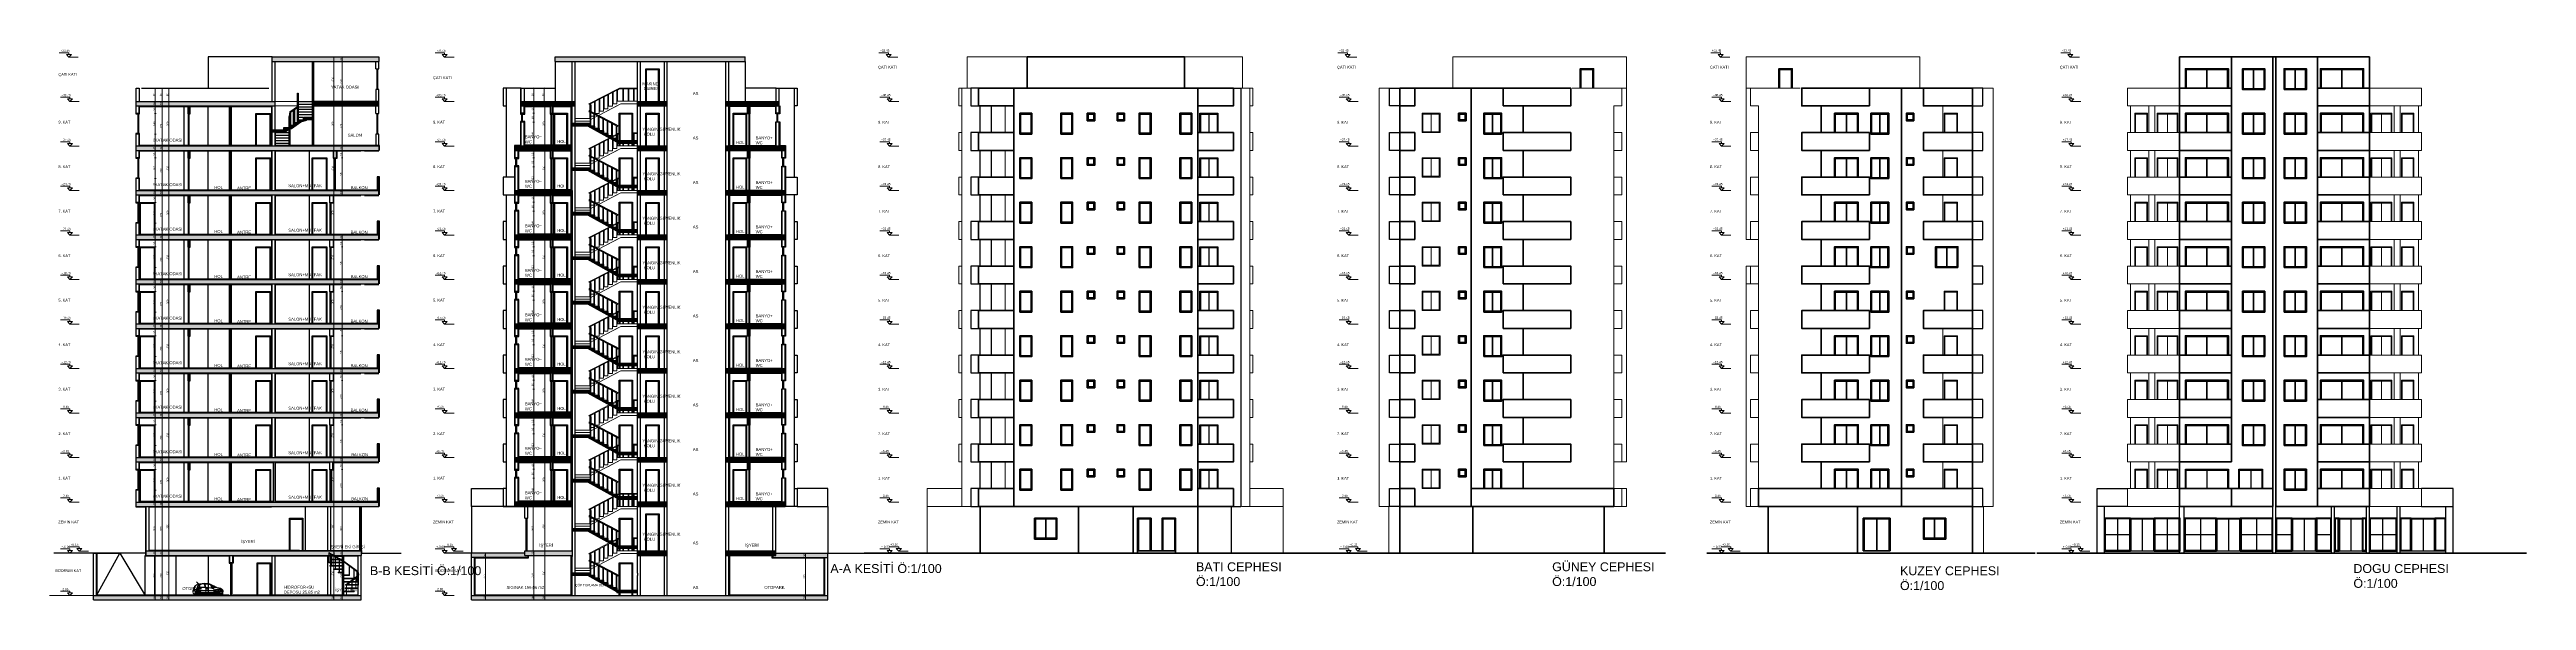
# Model space of a CAD drawing. Header units: millimetres. Extents: x 38129 to 72024, y -56282 to 16512.
# Drawn here: x 62638 to 70980, y -45094 to -43236 of the extents above; entities that cross this region are included whole.
import ezdxf

# ---------------------------------------------------------------- set-up
doc = ezdxf.new("R2010")
doc.units = ezdxf.units.MM
doc.layers.add('balkon', color=171, linetype='Continuous')
doc.layers.add('sıva', color=41, linetype='Continuous')
for name, color, linetype, lineweight in [('DIŞÖLÇÜ', 37, 'Continuous', 0), ('DUVAR', 255, 'Continuous', 30), ('GOR_03', 149, 'Continuous', 9), ('GÖR 005', 51, 'Continuous', 5), ('GÖR 15', 115, 'Continuous', 15), ('GÖR 60', 160, 'Continuous', 60), ('GÖR20', 52, 'Continuous', 20), ('GÖR30', 12, 'Continuous', 30), ('GÖR40', 210, 'Continuous', 40), ('GÖR50', 204, 'Continuous', 50), ('iç ölçü', 15, 'Continuous', 20), ('KAPI', 4, 'Continuous', 30), ('KOT', 7, 'Continuous', 20), ('M', 210, 'Continuous', 30), ('mahal', 7, 'Continuous', 5), ('pencere', 195, 'Continuous', 30), ('TARAMA', 252, 'Continuous', 0), ('ölçü İÇ', 31, 'Continuous', 0)]:
    doc.layers.add(name, color=color, linetype=linetype, lineweight=lineweight)
doc.styles.add('icdisolcu_yazi', font='arial.ttf')
doc.styles.get("Standard").update_dxf_attribs({"font": 'arial.ttf'})
doc.styles.add('style1', font='arial.ttf')
doc.dimstyles.new('İç Ölçü', dxfattribs={"dimtxt": 12, "dimasz": 8, "dimexe": 5, "dimexo": 0, "dimgap": 2, "dimtad": 1, "dimdec": 0, "dimzin": 12, "dimdsep": 46, "dimtxsty": 'icdisolcu_yazi', "dimblk": 'DOT', "dimcen": 8, "dimdle": 5, "dimclrd": 256, "dimclre": 256, "dimclrt": 7, "dimadec": 0, "dimazin": 3, "dimtfac": 1, "dimtdec": 0, "dimtix": 1, "dimtmove": 2, "dimatfit": 3, "dimldrblk": 'DOT', "dimfxl": 0, "dimtolj": 1, "dimtzin": 0, "dimlwd": -1, "dimlwe": -1, "dimarcsym": 0})
pattern_1 = [(45, (-8129.7853, 0), (-4.49012806, 4.49012806), []), (45, (-8125.295, 0), (-4.49012806, 4.49012806), [3.175, -1.5875])]
pattern_2 = [(45, (14030.6725, -61387.9235), (-4.4901281, 4.4901281), []), (45, (14035.1626, -61387.9235), (-4.4901281, 4.4901281), [3.175, -1.5875])]

# ---------------------------------------------------------------- blocks, each defined once
blk = doc.blocks.new('56TREHHHHH')
at = {"layer": 'KOT'}
for p, q in [((92565, -98894), (92619, -98894)), ((92619, -98894), (92604, -98879)), ((92604, -98879), (92633, -98879)), ((92619, -98879), (92619, -98869)), ((92619, -98869), (92674, -98869)), ((92619, -98894), (92633, -98879))]:
    blk.add_line(p, q, dxfattribs=at)
blk = doc.blocks.new('wqqqqq')
at = {"layer": 'GÖR 005'}
for p, q in [((69147, -30474), (69147, -30684)), ((69147, -30474), (70317, -30474)), ((69147, -30684), (69147, -30474)), ((70317, -30474), (70317, -33204)), ((71123, -31704), (71123, -30474)), ((72293, -30474), (71123, -30474)), ((72293, -30474), (72293, -30684)), ((72293, -30684), (72293, -30474)), ((70287, -30684), (70317, -30684)), ((71153, -30684), (71123, -30684)), ((71153, -31884), (71123, -31884)), ((71123, -31884), (71123, -32004)), ((71123, -32004), (71123, -33504)), ((65607, -33504), (65607, -33819)), ((65841, -33504), (65607, -33504)), ((70287, -33384), (70317, -33384)), ((70317, -33384), (70317, -33504))]:
    blk.add_line(p, q, dxfattribs=at)
for points in [[(66281, -30474), (65877, -30474), (65877, -30684)], [(67341, -30474), (67731, -30474), (67731, -30684)], [(65841, -30804), (65821, -30804), (65821, -30684), (65841, -30684)], [(67781, -30804), (67801, -30804), (67801, -30684), (67781, -30684)], [(65841, -31104), (65821, -31104), (65821, -30984), (65841, -30984)], [(67781, -31104), (67801, -31104), (67801, -30984), (67781, -30984)], [(65841, -31404), (65821, -31404), (65821, -31284), (65841, -31284)], [(67781, -31404), (67801, -31404), (67801, -31284), (67781, -31284)], [(65841, -31704), (65821, -31704), (65821, -31584), (65841, -31584)], [(67781, -31704), (67801, -31704), (67801, -31584), (67781, -31584)], [(65841, -32004), (65821, -32004), (65821, -31884), (65841, -31884)], [(67781, -32004), (67801, -32004), (67801, -31884), (67781, -31884)], [(65841, -32304), (65821, -32304), (65821, -32184), (65841, -32184)], [(67781, -32304), (67801, -32304), (67801, -32184), (67781, -32184)], [(65841, -32604), (65821, -32604), (65821, -32484), (65841, -32484)], [(67781, -32604), (67801, -32604), (67801, -32484), (67781, -32484)], [(65841, -32904), (65821, -32904), (65821, -32784), (65841, -32784)], [(67781, -32904), (67801, -32904), (67801, -32784), (67781, -32784)], [(65841, -33204), (65821, -33204), (65821, -33084), (65841, -33084)], [(67781, -33204), (67801, -33204), (67801, -33084), (67781, -33084)], [(65841, -33384), (65607, -33384), (65607, -33504)]]:
    blk.add_lwpolyline(points, dxfattribs=at)
at = {"layer": 'GÖR 15'}
for p, q in [((65841, -31104), (65841, -30684)), ((65841, -30684), (65902, -30684)), ((67781, -30684), (67720, -30684)), ((67781, -31104), (67781, -30684)), ((73712, -30984), (73712, -30804)), ((73837, -30804), (73837, -30984)), ((73877, -30804), (73877, -30984)), ((73962, -30859), (73962, -30984)), ((75403, -30859), (75403, -30984)), ((75488, -30804), (75488, -30984)), ((75528, -30804), (75528, -30984)), ((75652, -30984), (75652, -30804)), ((65841, -31404), (65841, -31104)), ((67781, -31404), (67781, -31104)), ((73712, -31284), (73712, -31104)), ((73837, -31104), (73837, -31284)), ((73877, -31104), (73877, -31284)), ((73962, -31159), (73962, -31284)), ((75403, -31159), (75403, -31284)), ((75488, -31104), (75488, -31284)), ((75528, -31104), (75528, -31284)), ((75652, -31284), (75652, -31104)), ((65841, -31704), (65841, -31404)), ((67781, -31704), (67781, -31404)), ((73712, -31584), (73712, -31404)), ((73837, -31404), (73837, -31584)), ((73877, -31404), (73877, -31584)), ((73962, -31459), (73962, -31584)), ((75403, -31459), (75403, -31584)), ((75488, -31404), (75488, -31584)), ((75528, -31404), (75528, -31584)), ((75652, -31584), (75652, -31404)), ((65841, -32004), (65841, -31704)), ((67781, -32004), (67781, -31704)), ((73712, -31884), (73712, -31704)), ((73837, -31704), (73837, -31884)), ((73877, -31704), (73877, -31884)), ((73962, -31759), (73962, -31884)), ((75403, -31759), (75403, -31884)), ((75488, -31704), (75488, -31884)), ((75528, -31704), (75528, -31884)), ((75652, -31884), (75652, -31704)), ((65841, -32304), (65841, -32004)), ((67781, -32304), (67781, -32004)), ((73712, -32184), (73712, -32004)), ((73837, -32004), (73837, -32184)), ((73877, -32004), (73877, -32184)), ((75488, -32004), (75488, -32184)), ((75528, -32004), (75528, -32184)), ((75652, -32184), (75652, -32004)), ((73962, -32059), (73962, -32184)), ((75403, -32059), (75403, -32184)), ((65841, -32604), (65841, -32304)), ((67781, -32604), (67781, -32304)), ((73712, -32484), (73712, -32304)), ((73837, -32304), (73837, -32484)), ((73877, -32304), (73877, -32484)), ((73962, -32359), (73962, -32484)), ((75403, -32359), (75403, -32484)), ((75488, -32304), (75488, -32484)), ((75528, -32304), (75528, -32484)), ((75652, -32484), (75652, -32304)), ((65841, -32904), (65841, -32604)), ((67781, -32904), (67781, -32604)), ((73712, -32784), (73712, -32604)), ((73837, -32604), (73837, -32784)), ((73877, -32604), (73877, -32784)), ((73962, -32659), (73962, -32784)), ((75403, -32659), (75403, -32784)), ((75488, -32604), (75488, -32784)), ((75528, -32604), (75528, -32784)), ((75652, -32784), (75652, -32604)), ((65841, -33204), (65841, -32904)), ((67781, -33204), (67781, -32904)), ((73712, -33084), (73712, -32904)), ((73837, -32904), (73837, -33084)), ((73877, -32904), (73877, -33084)), ((73962, -32959), (73962, -33084)), ((75403, -32959), (75403, -33084)), ((75488, -32904), (75488, -33084)), ((75528, -32904), (75528, -33084)), ((75652, -33084), (75652, -32904)), ((65841, -33504), (65841, -33204)), ((67781, -33504), (67781, -33204)), ((73712, -33384), (73712, -33204)), ((73837, -33204), (73837, -33384)), ((73877, -33204), (73877, -33384)), ((73962, -33259), (73962, -33384)), ((75403, -33259), (75403, -33384)), ((75488, -33204), (75488, -33384)), ((75528, -33204), (75528, -33384)), ((75652, -33384), (75652, -33204)), ((65841, -33504), (65902, -33504)), ((67725, -33504), (67781, -33504)), ((68717, -33504), (68717, -33819)), ((72723, -33504), (72723, -33819))]:
    blk.add_line(p, q, dxfattribs=at)
for points in [[(73742, -30984), (73742, -30854), (73827, -30854), (73827, -30984)], [(73747, -30984), (73747, -30859), (73822, -30859), (73822, -30984)], [(73892, -30984), (73892, -30854), (74032, -30854), (74032, -30984)], [(73897, -30984), (73897, -30859), (74027, -30859), (74027, -30984)], [(75473, -30984), (75473, -30854), (75332, -30854), (75332, -30984)], [(75468, -30984), (75468, -30859), (75337, -30859), (75337, -30984)], [(75622, -30984), (75622, -30854), (75538, -30854), (75538, -30984)], [(75617, -30984), (75617, -30859), (75543, -30859), (75543, -30984)], [(73742, -31284), (73742, -31154), (73827, -31154), (73827, -31284)], [(73747, -31284), (73747, -31159), (73822, -31159), (73822, -31284)], [(73892, -31284), (73892, -31154), (74032, -31154), (74032, -31284)], [(73897, -31284), (73897, -31159), (74027, -31159), (74027, -31284)], [(75473, -31284), (75473, -31154), (75332, -31154), (75332, -31284)], [(75468, -31284), (75468, -31159), (75337, -31159), (75337, -31284)], [(75622, -31284), (75622, -31154), (75538, -31154), (75538, -31284)], [(75617, -31284), (75617, -31159), (75543, -31159), (75543, -31284)], [(73742, -31584), (73742, -31454), (73827, -31454), (73827, -31584)], [(73747, -31584), (73747, -31459), (73822, -31459), (73822, -31584)], [(73892, -31584), (73892, -31454), (74032, -31454), (74032, -31584)], [(73897, -31584), (73897, -31459), (74027, -31459), (74027, -31584)], [(75473, -31584), (75473, -31454), (75332, -31454), (75332, -31584)], [(75468, -31584), (75468, -31459), (75337, -31459), (75337, -31584)], [(75622, -31584), (75622, -31454), (75538, -31454), (75538, -31584)], [(75617, -31584), (75617, -31459), (75543, -31459), (75543, -31584)], [(73742, -31884), (73742, -31754), (73827, -31754), (73827, -31884)], [(73747, -31884), (73747, -31759), (73822, -31759), (73822, -31884)], [(73892, -31884), (73892, -31754), (74032, -31754), (74032, -31884)], [(73897, -31884), (73897, -31759), (74027, -31759), (74027, -31884)], [(75473, -31884), (75473, -31754), (75332, -31754), (75332, -31884)], [(75468, -31884), (75468, -31759), (75337, -31759), (75337, -31884)], [(75622, -31884), (75622, -31754), (75538, -31754), (75538, -31884)], [(75617, -31884), (75617, -31759), (75543, -31759), (75543, -31884)], [(73742, -32184), (73742, -32054), (73827, -32054), (73827, -32184)], [(73747, -32184), (73747, -32059), (73822, -32059), (73822, -32184)], [(73892, -32184), (73892, -32054), (74032, -32054), (74032, -32184)], [(73897, -32184), (73897, -32059), (74027, -32059), (74027, -32184)], [(75473, -32184), (75473, -32054), (75332, -32054), (75332, -32184)], [(75468, -32184), (75468, -32059), (75337, -32059), (75337, -32184)], [(75622, -32184), (75622, -32054), (75538, -32054), (75538, -32184)], [(75617, -32184), (75617, -32059), (75543, -32059), (75543, -32184)], [(73742, -32484), (73742, -32354), (73827, -32354), (73827, -32484)], [(73747, -32484), (73747, -32359), (73822, -32359), (73822, -32484)], [(73892, -32484), (73892, -32354), (74032, -32354), (74032, -32484)], [(73897, -32484), (73897, -32359), (74027, -32359), (74027, -32484)], [(75473, -32484), (75473, -32354), (75332, -32354), (75332, -32484)], [(75468, -32484), (75468, -32359), (75337, -32359), (75337, -32484)], [(75622, -32484), (75622, -32354), (75538, -32354), (75538, -32484)], [(75617, -32484), (75617, -32359), (75543, -32359), (75543, -32484)], [(73742, -32784), (73742, -32654), (73827, -32654), (73827, -32784)], [(73747, -32784), (73747, -32659), (73822, -32659), (73822, -32784)], [(73892, -32784), (73892, -32654), (74032, -32654), (74032, -32784)], [(73897, -32784), (73897, -32659), (74027, -32659), (74027, -32784)], [(75473, -32784), (75473, -32654), (75332, -32654), (75332, -32784)], [(75468, -32784), (75468, -32659), (75337, -32659), (75337, -32784)], [(75622, -32784), (75622, -32654), (75538, -32654), (75538, -32784)], [(75617, -32784), (75617, -32659), (75543, -32659), (75543, -32784)], [(73742, -33084), (73742, -32954), (73827, -32954), (73827, -33084)], [(73747, -33084), (73747, -32959), (73822, -32959), (73822, -33084)], [(73892, -33084), (73892, -32954), (74032, -32954), (74032, -33084)], [(73897, -33084), (73897, -32959), (74027, -32959), (74027, -33084)], [(75473, -33084), (75473, -32954), (75332, -32954), (75332, -33084)], [(75468, -33084), (75468, -32959), (75337, -32959), (75337, -33084)], [(75622, -33084), (75622, -32954), (75538, -32954), (75538, -33084)], [(75617, -33084), (75617, -32959), (75543, -32959), (75543, -33084)], [(73742, -33384), (73742, -33254), (73827, -33254), (73827, -33384)], [(73747, -33384), (73747, -33259), (73822, -33259), (73822, -33384)], [(73892, -33384), (73892, -33254), (74032, -33254), (74032, -33384)], [(73897, -33384), (73897, -33259), (74027, -33259), (74027, -33384)], [(75473, -33384), (75473, -33254), (75332, -33254), (75332, -33384)], [(75468, -33384), (75468, -33259), (75337, -33259), (75337, -33384)], [(75622, -33384), (75622, -33254), (75538, -33254), (75538, -33384)], [(75617, -33384), (75617, -33259), (75543, -33259), (75543, -33384)]]:
    blk.add_lwpolyline(points, dxfattribs=at)
at = {"layer": 'GÖR 60'}
for p, q in [((74392, -30474), (74392, -31404)), ((74392, -30474), (74972, -30474)), ((74672, -30474), (74672, -31404)), ((74692, -30474), (74692, -31404)), ((74972, -30474), (74972, -31584)), ((74542, -30559), (74542, -30689)), ((74822, -30559), (74822, -30689)), ((74542, -30859), (74542, -30989)), ((74822, -30859), (74822, -30989)), ((74542, -31159), (74542, -31289)), ((74822, -31159), (74822, -31289)), ((74392, -31404), (74392, -31704)), ((74542, -31459), (74542, -31589)), ((74672, -31404), (74672, -31704)), ((74692, -31404), (74692, -31704)), ((74822, -31459), (74822, -31589)), ((74972, -31584), (74972, -32004)), ((74392, -31704), (74392, -32004)), ((74542, -31759), (74542, -31889)), ((74672, -31704), (74672, -32004)), ((74692, -31704), (74692, -32004)), ((74822, -31759), (74822, -31889)), ((74392, -32004), (74392, -32304)), ((74672, -32004), (74672, -32304)), ((74692, -32004), (74692, -32304)), ((74972, -32004), (74972, -32304)), ((74542, -32059), (74542, -32189)), ((74822, -32059), (74822, -32189)), ((74392, -32304), (74392, -32604)), ((74542, -32359), (74542, -32489)), ((74672, -32304), (74672, -32604)), ((74692, -32304), (74692, -32604)), ((74822, -32359), (74822, -32489)), ((74972, -32304), (74972, -32604)), ((74392, -32604), (74392, -32904)), ((74542, -32659), (74542, -32789)), ((74672, -32604), (74672, -32904)), ((74692, -32604), (74692, -32904)), ((74822, -32659), (74822, -32789)), ((74972, -32604), (74972, -32904)), ((74392, -32904), (74392, -33204)), ((74542, -32959), (74542, -33089)), ((74672, -32904), (74672, -33204)), ((74692, -32904), (74692, -33204)), ((74822, -32959), (74822, -33089)), ((74972, -32904), (74972, -33204)), ((74672, -33204), (74672, -33504)), ((74692, -33204), (74692, -33504)), ((74822, -33259), (74822, -33389)), ((74972, -33204), (74972, -33504)), ((69282, -33819), (69282, -33504)), ((70167, -33819), (70167, -33504)), ((71273, -33819), (71273, -33504)), ((71873, -33819), (71873, -33504)), ((74972, -33504), (74692, -33504)), ((65183, -33819), (68369, -33819)), ((68369, -33819), (70580, -33819)), ((73071, -33819), (70860, -33819)), ((73081, -33819), (76380, -33819))]:
    blk.add_line(p, q, dxfattribs=at)
for points in [[(69486, -30804), (69942, -30804), (69942, -30684), (69486, -30684), (69486, -30804)], [(71954, -30804), (71498, -30804), (71498, -30684), (71954, -30684), (71954, -30804)], [(74617, -30694), (74467, -30694), (74467, -30554), (74617, -30554), (74617, -30694)], [(74747, -30694), (74897, -30694), (74897, -30554), (74747, -30554), (74747, -30694)], [(74617, -30994), (74467, -30994), (74467, -30854), (74617, -30854), (74617, -30994)], [(74747, -30994), (74897, -30994), (74897, -30854), (74747, -30854), (74747, -30994)], [(69486, -31104), (69942, -31104), (69942, -30984), (69486, -30984), (69486, -31104)], [(71954, -31104), (71498, -31104), (71498, -30984), (71954, -30984), (71954, -31104)], [(74617, -31294), (74467, -31294), (74467, -31154), (74617, -31154), (74617, -31294)], [(74747, -31294), (74897, -31294), (74897, -31154), (74747, -31154), (74747, -31294)], [(69486, -31404), (69942, -31404), (69942, -31284), (69486, -31284), (69486, -31404)], [(71954, -31404), (71498, -31404), (71498, -31284), (71954, -31284), (71954, -31404)], [(74617, -31594), (74467, -31594), (74467, -31454), (74617, -31454), (74617, -31594)], [(74747, -31594), (74897, -31594), (74897, -31454), (74747, -31454), (74747, -31594)], [(69486, -31704), (69942, -31704), (69942, -31584), (69486, -31584), (69486, -31704)], [(71954, -31704), (71498, -31704), (71498, -31584), (71954, -31584), (71954, -31704)], [(74617, -31894), (74467, -31894), (74467, -31754), (74617, -31754), (74617, -31894)], [(74747, -31894), (74897, -31894), (74897, -31754), (74747, -31754), (74747, -31894)], [(69486, -32004), (69942, -32004), (69942, -31884), (69486, -31884), (69486, -32004)], [(71954, -32004), (71498, -32004), (71498, -31884), (71954, -31884), (71954, -32004)], [(69486, -32304), (69942, -32304), (69942, -32184), (69486, -32184), (69486, -32304)], [(71954, -32304), (71498, -32304), (71498, -32184), (71954, -32184), (71954, -32304)], [(74617, -32194), (74467, -32194), (74467, -32054), (74617, -32054), (74617, -32194)], [(74747, -32194), (74897, -32194), (74897, -32054), (74747, -32054), (74747, -32194)], [(74617, -32494), (74467, -32494), (74467, -32354), (74617, -32354), (74617, -32494)], [(74747, -32494), (74897, -32494), (74897, -32354), (74747, -32354), (74747, -32494)], [(69486, -32604), (69942, -32604), (69942, -32484), (69486, -32484), (69486, -32604)], [(71954, -32604), (71498, -32604), (71498, -32484), (71954, -32484), (71954, -32604)], [(74617, -32794), (74467, -32794), (74467, -32654), (74617, -32654), (74617, -32794)], [(74747, -32794), (74897, -32794), (74897, -32654), (74747, -32654), (74747, -32794)], [(69486, -32904), (69942, -32904), (69942, -32784), (69486, -32784), (69486, -32904)], [(71954, -32904), (71498, -32904), (71498, -32784), (71954, -32784), (71954, -32904)], [(74617, -33094), (74467, -33094), (74467, -32954), (74617, -32954), (74617, -33094)], [(74747, -33094), (74897, -33094), (74897, -32954), (74747, -32954), (74747, -33094)], [(69486, -33204), (69942, -33204), (69942, -33084), (69486, -33084), (69486, -33204)], [(71954, -33204), (71498, -33204), (71498, -33084), (71954, -33084), (71954, -33204)], [(74747, -33394), (74897, -33394), (74897, -33254), (74747, -33254), (74747, -33394)], [(69272, -33504), (70232, -33504), (70232, -33384), (69272, -33384), (69272, -33504)], [(72169, -33504), (71208, -33504), (71208, -33384), (72169, -33384), (72169, -33504)], [(74672, -33504), (74392, -33504), (74392, -33384), (74672, -33384)]]:
    blk.add_lwpolyline(points, dxfattribs=at)
for points in [[(74612, -30689), (74472, -30689), (74472, -30559), (74612, -30559)], [(74752, -30689), (74892, -30689), (74892, -30559), (74752, -30559)], [(74612, -30989), (74472, -30989), (74472, -30859), (74612, -30859)], [(74752, -30989), (74892, -30989), (74892, -30859), (74752, -30859)], [(74612, -31289), (74472, -31289), (74472, -31159), (74612, -31159)], [(74752, -31289), (74892, -31289), (74892, -31159), (74752, -31159)], [(74612, -31589), (74472, -31589), (74472, -31459), (74612, -31459)], [(74752, -31589), (74892, -31589), (74892, -31459), (74752, -31459)], [(74612, -31889), (74472, -31889), (74472, -31759), (74612, -31759)], [(74752, -31889), (74892, -31889), (74892, -31759), (74752, -31759)], [(74612, -32189), (74472, -32189), (74472, -32059), (74612, -32059)], [(74752, -32189), (74892, -32189), (74892, -32059), (74752, -32059)], [(74612, -32489), (74472, -32489), (74472, -32359), (74612, -32359)], [(74752, -32489), (74892, -32489), (74892, -32359), (74752, -32359)], [(74612, -32789), (74472, -32789), (74472, -32659), (74612, -32659)], [(74752, -32789), (74892, -32789), (74892, -32659), (74752, -32659)], [(74612, -33089), (74472, -33089), (74472, -32959), (74612, -32959)], [(74752, -33089), (74892, -33089), (74892, -32959), (74752, -32959)], [(74752, -33389), (74892, -33389), (74892, -33259), (74752, -33259)]]:
    blk.add_lwpolyline(points, close=True, dxfattribs=at)
at = {"layer": 'GÖR20'}
for p, q in [((66132, -30804), (66132, -30984)), ((69002, -30859), (69002, -30979)), ((70232, -30804), (70232, -31104)), ((71208, -30804), (71208, -31104)), ((72448, -30804), (72448, -30984)), ((66132, -31104), (66132, -31284)), ((68652, -31104), (68652, -31404)), ((69002, -31159), (69002, -31279)), ((70232, -31104), (70232, -31404)), ((71208, -31104), (71208, -31404)), ((72448, -31104), (72448, -31284)), ((72788, -31104), (72788, -31404)), ((66132, -31404), (66132, -31584)), ((68652, -31404), (68652, -31704)), ((69002, -31459), (69002, -31579)), ((70232, -31404), (70232, -31704)), ((71208, -31404), (71208, -31704)), ((72448, -31404), (72448, -31584)), ((72788, -31404), (72788, -31704)), ((66132, -31704), (66132, -31884)), ((68652, -31704), (68652, -32004)), ((69002, -31759), (69002, -31879)), ((70232, -31704), (70232, -32004)), ((71153, -31704), (71123, -31704)), ((71208, -31704), (71208, -32004)), ((72788, -31704), (72788, -32004)), ((66132, -32004), (66132, -32184)), ((68652, -32004), (68652, -32304)), ((70232, -32004), (70232, -32304)), ((71123, -32004), (71153, -32004)), ((71208, -32004), (71208, -32304)), ((72788, -32004), (72788, -32304)), ((69002, -32059), (69002, -32179)), ((66132, -32304), (66132, -32484)), ((68652, -32304), (68652, -32604)), ((69002, -32359), (69002, -32479)), ((70232, -32304), (70232, -32604)), ((71208, -32304), (71208, -32604)), ((72448, -32304), (72448, -32484)), ((72788, -32304), (72788, -32604)), ((66132, -32604), (66132, -32784)), ((68652, -32604), (68652, -32904)), ((69002, -32659), (69002, -32779)), ((70232, -32604), (70232, -32904)), ((71208, -32604), (71208, -32904)), ((72448, -32604), (72448, -32784)), ((72788, -32604), (72788, -32904)), ((66132, -32904), (66132, -33084)), ((68652, -32904), (68652, -33204)), ((69002, -32959), (69002, -33079)), ((70232, -32904), (70232, -33204)), ((71208, -32904), (71208, -33204)), ((72448, -32904), (72448, -33084)), ((72788, -32904), (72788, -33204)), ((66132, -33204), (66132, -33384)), ((68652, -33204), (68652, -33504)), ((69002, -33259), (69002, -33379)), ((70232, -33204), (70232, -33504)), ((70317, -33204), (70287, -33204)), ((71208, -33204), (71208, -33504)), ((72448, -33204), (72448, -33384)), ((72788, -33204), (72788, -33504)), ((67781, -33504), (68006, -33504)), ((68006, -33819), (68006, -33504)), ((68652, -33504), (68722, -33504)), ((70317, -33504), (70287, -33504)), ((71153, -33504), (71123, -33504)), ((72788, -33504), (72718, -33504))]:
    blk.add_line(p, q, dxfattribs=at)
for points in [[(68722, -30684), (68652, -30684), (68652, -31104)], [(70232, -30804), (70287, -30804), (70287, -30684), (69952, -30684)], [(71208, -30804), (71153, -30804), (71153, -30684), (71488, -30684)], [(72718, -30684), (72788, -30684), (72788, -31104)], [(74042, -30804), (73692, -30804), (73692, -30684), (74042, -30684)], [(75322, -30804), (75672, -30804), (75672, -30684), (75322, -30684)], [(68942, -30984), (68942, -30854), (69062, -30854), (69062, -30984), (68942, -30984)], [(72548, -30984), (72548, -30854), (72458, -30854), (72458, -30984)], [(72543, -30984), (72543, -30859), (72463, -30859), (72463, -30984)], [(70232, -31104), (70287, -31104), (70287, -30984), (70232, -30984)], [(71208, -31104), (71153, -31104), (71153, -30984), (71208, -30984)], [(74042, -31104), (73692, -31104), (73692, -30984), (74042, -30984)], [(75322, -31104), (75672, -31104), (75672, -30984), (75322, -30984)], [(68942, -31284), (68942, -31154), (69062, -31154), (69062, -31284), (68942, -31284)], [(72548, -31284), (72548, -31154), (72458, -31154), (72458, -31284)], [(72543, -31284), (72543, -31159), (72463, -31159), (72463, -31284)], [(70232, -31404), (70287, -31404), (70287, -31284), (70232, -31284)], [(71208, -31404), (71153, -31404), (71153, -31284), (71208, -31284)], [(74042, -31404), (73692, -31404), (73692, -31284), (74042, -31284)], [(75322, -31404), (75672, -31404), (75672, -31284), (75322, -31284)], [(68942, -31584), (68942, -31454), (69062, -31454), (69062, -31584), (68942, -31584)], [(72548, -31584), (72548, -31454), (72458, -31454), (72458, -31584)], [(72543, -31584), (72543, -31459), (72463, -31459), (72463, -31584)], [(70232, -31704), (70287, -31704), (70287, -31584), (70232, -31584)], [(71208, -31704), (71153, -31704), (71153, -31584), (71208, -31584)], [(74042, -31704), (73692, -31704), (73692, -31584), (74042, -31584)], [(75322, -31704), (75672, -31704), (75672, -31584), (75322, -31584)], [(68942, -31884), (68942, -31754), (69062, -31754), (69062, -31884), (68942, -31884)], [(70232, -32004), (70287, -32004), (70287, -31884), (70232, -31884)], [(71208, -32004), (71153, -32004), (71153, -31884), (71208, -31884)], [(74042, -32004), (73692, -32004), (73692, -31884), (74042, -31884)], [(75322, -32004), (75672, -32004), (75672, -31884), (75322, -31884)], [(68942, -32184), (68942, -32054), (69062, -32054), (69062, -32184), (68942, -32184)], [(70232, -32304), (70287, -32304), (70287, -32184), (70232, -32184)], [(71208, -32304), (71153, -32304), (71153, -32184), (71208, -32184)], [(72548, -32184), (72548, -32054), (72458, -32054), (72458, -32184)], [(72543, -32184), (72543, -32059), (72463, -32059), (72463, -32184)], [(74042, -32304), (73692, -32304), (73692, -32184), (74042, -32184)], [(75322, -32304), (75672, -32304), (75672, -32184), (75322, -32184)], [(68942, -32484), (68942, -32354), (69062, -32354), (69062, -32484), (68942, -32484)], [(72548, -32484), (72548, -32354), (72458, -32354), (72458, -32484)], [(72543, -32484), (72543, -32359), (72463, -32359), (72463, -32484)], [(70232, -32604), (70287, -32604), (70287, -32484), (70232, -32484)], [(71208, -32604), (71153, -32604), (71153, -32484), (71208, -32484)], [(74042, -32604), (73692, -32604), (73692, -32484), (74042, -32484)], [(75322, -32604), (75672, -32604), (75672, -32484), (75322, -32484)], [(68942, -32784), (68942, -32654), (69062, -32654), (69062, -32784), (68942, -32784)], [(72548, -32784), (72548, -32654), (72458, -32654), (72458, -32784)], [(72543, -32784), (72543, -32659), (72463, -32659), (72463, -32784)], [(70232, -32904), (70287, -32904), (70287, -32784), (70232, -32784)], [(71208, -32904), (71153, -32904), (71153, -32784), (71208, -32784)], [(74042, -32904), (73692, -32904), (73692, -32784), (74042, -32784)], [(75322, -32904), (75672, -32904), (75672, -32784), (75322, -32784)], [(68942, -33084), (68942, -32954), (69062, -32954), (69062, -33084), (68942, -33084)], [(72548, -33084), (72548, -32954), (72458, -32954), (72458, -33084)], [(72543, -33084), (72543, -32959), (72463, -32959), (72463, -33084)], [(70232, -33204), (70287, -33204), (70287, -33084), (70232, -33084)], [(71208, -33204), (71153, -33204), (71153, -33084), (71208, -33084)], [(74042, -33204), (73692, -33204), (73692, -33084), (74042, -33084)], [(75322, -33204), (75672, -33204), (75672, -33084), (75322, -33084)], [(68942, -33384), (68942, -33254), (69062, -33254), (69062, -33384), (68942, -33384)], [(72548, -33384), (72548, -33254), (72458, -33254), (72458, -33384)], [(72543, -33384), (72543, -33259), (72463, -33259), (72463, -33384)], [(67781, -33384), (68006, -33384), (68006, -33504)], [(70232, -33504), (70287, -33504), (70287, -33384), (70232, -33384)], [(71208, -33504), (71153, -33504), (71153, -33384), (71208, -33384)], [(74042, -33504), (73692, -33504), (73692, -33384), (74042, -33384)], [(75322, -33504), (75672, -33504), (75672, -33384), (75322, -33384)]]:
    blk.add_lwpolyline(points, dxfattribs=at)
for points in [[(69057, -30979), (68947, -30979), (68947, -30859), (69057, -30859)], [(69057, -31279), (68947, -31279), (68947, -31159), (69057, -31159)], [(69057, -31579), (68947, -31579), (68947, -31459), (69057, -31459)], [(69057, -31879), (68947, -31879), (68947, -31759), (69057, -31759)], [(69057, -32179), (68947, -32179), (68947, -32059), (69057, -32059)], [(69057, -32479), (68947, -32479), (68947, -32359), (69057, -32359)], [(69057, -32779), (68947, -32779), (68947, -32659), (69057, -32659)], [(69057, -33079), (68947, -33079), (68947, -32959), (69057, -32959)], [(69057, -33379), (68947, -33379), (68947, -33259), (69057, -33259)]]:
    blk.add_lwpolyline(points, close=True, dxfattribs=at)
at = {"layer": 'GÖR30'}
for p, q in [((67670, -30684), (67720, -30684)), ((67720, -30684), (67720, -30804)), ((65965, -30984), (65965, -30804)), ((66040, -30984), (66040, -30804)), ((67505, -30859), (67505, -30984)), ((67720, -30804), (67720, -31104)), ((65965, -31284), (65965, -31104)), ((66040, -31284), (66040, -31104)), ((67505, -31159), (67505, -31284)), ((67720, -31104), (67720, -31404)), ((65965, -31584), (65965, -31404)), ((66040, -31584), (66040, -31404)), ((67505, -31459), (67505, -31584)), ((67720, -31404), (67720, -31704)), ((65965, -31884), (65965, -31704)), ((66040, -31884), (66040, -31704)), ((67505, -31759), (67505, -31884)), ((67720, -31704), (67720, -32004)), ((65965, -32184), (65965, -32004)), ((66040, -32184), (66040, -32004)), ((67720, -32004), (67720, -32304)), ((67505, -32059), (67505, -32184)), ((65965, -32484), (65965, -32304)), ((66040, -32484), (66040, -32304)), ((67505, -32359), (67505, -32484)), ((67720, -32304), (67720, -32604)), ((65965, -32784), (65965, -32604)), ((66040, -32784), (66040, -32604)), ((67505, -32659), (67505, -32784)), ((67720, -32604), (67720, -32904)), ((65965, -33084), (65965, -32904)), ((66040, -33084), (66040, -32904)), ((67505, -32959), (67505, -33084)), ((67720, -32904), (67720, -33204)), ((65965, -33384), (65965, -33204)), ((66040, -33384), (66040, -33204)), ((67505, -33259), (67505, -33384)), ((67720, -33204), (67720, -33504)), ((74227, -33259), (74227, -33384)), ((74522, -33259), (74522, -33384)), ((67656, -33504), (67656, -33819)), ((67670, -33504), (67720, -33504)), ((73487, -33819), (73487, -33504)), ((73537, -33819), (73537, -33504)), ((74042, -33819), (74042, -33504)), ((74075, -33819), (74075, -33504)), ((74672, -33819), (74672, -33504)), ((74692, -33819), (74692, -33504)), ((75067, -33819), (75067, -33504)), ((75087, -33819), (75087, -33504)), ((75302, -33819), (75302, -33504)), ((75322, -33819), (75322, -33504)), ((75508, -33819), (75508, -33504)), ((75528, -33819), (75528, -33504)), ((75836, -33819), (75836, -33504)), ((75886, -33819), (75886, -33504)), ((73792, -33589), (73792, -33804)), ((74372, -33589), (74372, -33804)), ((74882, -33589), (74882, -33804)), ((75197, -33589), (75197, -33804)), ((75683, -33589), (75683, -33804)), ((73712, -33804), (73872, -33804)), ((74292, -33804), (74452, -33804)), ((74802, -33804), (74962, -33804)), ((75117, -33804), (75277, -33804)), ((75603, -33804), (75763, -33804))]:
    blk.add_line(p, q, dxfattribs=at)
for points in [[(65952, -30684), (65902, -30684), (65902, -30804), (65952, -30804)], [(68792, -30804), (68722, -30804), (68722, -30684), (68792, -30684)], [(72648, -30804), (72718, -30804), (72718, -30684), (72648, -30684)], [(67445, -30984), (67445, -30854), (67565, -30854), (67565, -30984)], [(67450, -30984), (67450, -30859), (67560, -30859), (67560, -30984)], [(65952, -30984), (65902, -30984), (65902, -31104), (65952, -31104)], [(68792, -31104), (68722, -31104), (68722, -30984), (68792, -30984)], [(72648, -31104), (72718, -31104), (72718, -30984), (72648, -30984)], [(67445, -31284), (67445, -31154), (67565, -31154), (67565, -31284)], [(67450, -31284), (67450, -31159), (67560, -31159), (67560, -31284)], [(65952, -31284), (65902, -31284), (65902, -31404), (65952, -31404)], [(68792, -31404), (68722, -31404), (68722, -31284), (68792, -31284)], [(72648, -31404), (72718, -31404), (72718, -31284), (72648, -31284)], [(67445, -31584), (67445, -31454), (67565, -31454), (67565, -31584)], [(67450, -31584), (67450, -31459), (67560, -31459), (67560, -31584)], [(65952, -31584), (65902, -31584), (65902, -31704), (65952, -31704)], [(68792, -31704), (68722, -31704), (68722, -31584), (68792, -31584)], [(72648, -31704), (72718, -31704), (72718, -31584), (72648, -31584)], [(67445, -31884), (67445, -31754), (67565, -31754), (67565, -31884)], [(67450, -31884), (67450, -31759), (67560, -31759), (67560, -31884)], [(65952, -31884), (65902, -31884), (65902, -32004), (65952, -32004)], [(68792, -32004), (68722, -32004), (68722, -31884), (68792, -31884)], [(72648, -32004), (72718, -32004), (72718, -31884), (72648, -31884)], [(65952, -32184), (65902, -32184), (65902, -32304), (65952, -32304)], [(67445, -32184), (67445, -32054), (67565, -32054), (67565, -32184)], [(67450, -32184), (67450, -32059), (67560, -32059), (67560, -32184)], [(68792, -32304), (68722, -32304), (68722, -32184), (68792, -32184)], [(72648, -32304), (72718, -32304), (72718, -32184), (72648, -32184)], [(67445, -32484), (67445, -32354), (67565, -32354), (67565, -32484)], [(67450, -32484), (67450, -32359), (67560, -32359), (67560, -32484)], [(65952, -32484), (65902, -32484), (65902, -32604), (65952, -32604)], [(68792, -32604), (68722, -32604), (68722, -32484), (68792, -32484)], [(72648, -32604), (72718, -32604), (72718, -32484), (72648, -32484)], [(67445, -32784), (67445, -32654), (67565, -32654), (67565, -32784)], [(67450, -32784), (67450, -32659), (67560, -32659), (67560, -32784)], [(65952, -32784), (65902, -32784), (65902, -32904), (65952, -32904)], [(68792, -32904), (68722, -32904), (68722, -32784), (68792, -32784)], [(72648, -32904), (72718, -32904), (72718, -32784), (72648, -32784)], [(67445, -33084), (67445, -32954), (67565, -32954), (67565, -33084)], [(67450, -33084), (67450, -32959), (67560, -32959), (67560, -33084)], [(65952, -33084), (65902, -33084), (65902, -33204), (65952, -33204)], [(68792, -33204), (68722, -33204), (68722, -33084), (68792, -33084)], [(72648, -33204), (72718, -33204), (72718, -33084), (72648, -33084)], [(67445, -33384), (67445, -33254), (67565, -33254), (67565, -33384)], [(67450, -33384), (67450, -33259), (67560, -33259), (67560, -33384)], [(74082, -33384), (74082, -33254), (74372, -33254), (74372, -33384)], [(74087, -33384), (74087, -33259), (74367, -33259), (74367, -33384)], [(74442, -33384), (74442, -33254), (74602, -33254), (74602, -33384)], [(74447, -33384), (74447, -33259), (74597, -33259), (74597, -33384)], [(65952, -33384), (65902, -33384), (65902, -33504), (65952, -33504)], [(68792, -33504), (68722, -33504), (68722, -33384), (68792, -33384)], [(72648, -33504), (72718, -33504), (72718, -33384), (72648, -33384)], [(73692, -33504), (73487, -33504), (73487, -33384), (73692, -33384)], [(75672, -33504), (75886, -33504), (75886, -33384), (75672, -33384)], [(73712, -33804), (73712, -33584), (73872, -33584), (73872, -33804)], [(73717, -33804), (73717, -33589), (73867, -33589), (73867, -33804)], [(74292, -33804), (74292, -33584), (74452, -33584), (74452, -33804)], [(74297, -33804), (74297, -33589), (74447, -33589), (74447, -33804)], [(74802, -33804), (74802, -33584), (74962, -33584), (74962, -33804)], [(74807, -33804), (74807, -33589), (74957, -33589), (74957, -33804)], [(75117, -33804), (75117, -33584), (75277, -33584), (75277, -33804)], [(75122, -33804), (75122, -33589), (75272, -33589), (75272, -33804)], [(75603, -33804), (75603, -33584), (75763, -33584), (75763, -33804)], [(75608, -33804), (75608, -33589), (75758, -33589), (75758, -33804)]]:
    blk.add_lwpolyline(points, dxfattribs=at)
at = {"layer": 'GÖR40'}
for p, q in [((66281, -30684), (66281, -30474)), ((66281, -30474), (67341, -30474)), ((67341, -30684), (67341, -30474)), ((74042, -30684), (74042, -30474)), ((74042, -30474), (75322, -30474)), ((75322, -30684), (75322, -30474)), ((68792, -30684), (68792, -31104)), ((69272, -30684), (68792, -30684)), ((72169, -30684), (72648, -30684)), ((72648, -30684), (72648, -31104)), ((74227, -30559), (74227, -30684)), ((75137, -30559), (75137, -30684)), ((74227, -30859), (74227, -30984)), ((75137, -30859), (75137, -30984)), ((68792, -31104), (68792, -31404)), ((72648, -31104), (72648, -31404)), ((74227, -31159), (74227, -31284)), ((75137, -31159), (75137, -31284)), ((68792, -31404), (68792, -31704)), ((72648, -31404), (72648, -31704)), ((74227, -31459), (74227, -31584)), ((75137, -31459), (75137, -31584)), ((68792, -31704), (68792, -32004)), ((72475, -31759), (72475, -31889)), ((72648, -31704), (72648, -32004)), ((74227, -31759), (74227, -31884)), ((75137, -31759), (75137, -31884)), ((68792, -32004), (68792, -32304)), ((72648, -32004), (72648, -32304)), ((74227, -32059), (74227, -32184)), ((75137, -32059), (75137, -32184)), ((68792, -32304), (68792, -32604)), ((72648, -32304), (72648, -32604)), ((74227, -32359), (74227, -32484)), ((75137, -32359), (75137, -32484)), ((68792, -32604), (68792, -32904)), ((72648, -32604), (72648, -32904)), ((74227, -32659), (74227, -32784)), ((75137, -32659), (75137, -32784)), ((68792, -32904), (68792, -33204)), ((72648, -32904), (72648, -33204)), ((74227, -32959), (74227, -33084)), ((75137, -32959), (75137, -33084)), ((68792, -33204), (68792, -33504)), ((72648, -33204), (72648, -33504)), ((75137, -33259), (75137, -33384)), ((65965, -33504), (65965, -33819)), ((66627, -33504), (66627, -33819)), ((66995, -33504), (66995, -33819)), ((67430, -33504), (67430, -33819)), ((68792, -33384), (68892, -33384)), ((68792, -33504), (68792, -33819)), ((68792, -33504), (69282, -33504)), ((68892, -33384), (68892, -33504)), ((72648, -33504), (72158, -33504)), ((72648, -33384), (72169, -33384)), ((72169, -33384), (72169, -33504)), ((72648, -33504), (72648, -33819)), ((66406, -33589), (66406, -33719)), ((72003, -33589), (72003, -33804)), ((72393, -33589), (72393, -33719)), ((67025, -33804), (67280, -33804)), ((67025, -33804), (67025, -33819)), ((67280, -33804), (67280, -33819)), ((71913, -33804), (72093, -33804))]:
    blk.add_line(p, q, dxfattribs=at)
for points in [[(66192, -30804), (65952, -30804), (65952, -30684), (66192, -30684)], [(67430, -30804), (67670, -30804), (67670, -30684), (67430, -30684)], [(68792, -30804), (68892, -30804), (68892, -30684), (68792, -30684), (68792, -30804)], [(72648, -30804), (72318, -30804), (72318, -30684), (72648, -30684), (72648, -30804)], [(74082, -30684), (74082, -30554), (74372, -30554), (74372, -30684)], [(74087, -30684), (74087, -30559), (74367, -30559), (74367, -30684)], [(74992, -30684), (74992, -30554), (75282, -30554), (75282, -30684)], [(74997, -30684), (74997, -30559), (75277, -30559), (75277, -30684)], [(69187, -30904), (69237, -30904), (69237, -30854), (69187, -30854), (69187, -30904)], [(72253, -30904), (72203, -30904), (72203, -30854), (72253, -30854), (72253, -30904)], [(74082, -30984), (74082, -30854), (74372, -30854), (74372, -30984)], [(74087, -30984), (74087, -30859), (74367, -30859), (74367, -30984)], [(74992, -30984), (74992, -30854), (75282, -30854), (75282, -30984)], [(74997, -30984), (74997, -30859), (75277, -30859), (75277, -30984)], [(66192, -31104), (65952, -31104), (65952, -30984), (66192, -30984)], [(67430, -31104), (67670, -31104), (67670, -30984), (67430, -30984)], [(68792, -31104), (68892, -31104), (68892, -30984), (68792, -30984), (68792, -31104)], [(72648, -31104), (72318, -31104), (72318, -30984), (72648, -30984), (72648, -31104)], [(69187, -31204), (69237, -31204), (69237, -31154), (69187, -31154), (69187, -31204)], [(72253, -31204), (72203, -31204), (72203, -31154), (72253, -31154), (72253, -31204)], [(74082, -31284), (74082, -31154), (74372, -31154), (74372, -31284)], [(74087, -31284), (74087, -31159), (74367, -31159), (74367, -31284)], [(74992, -31284), (74992, -31154), (75282, -31154), (75282, -31284)], [(74997, -31284), (74997, -31159), (75277, -31159), (75277, -31284)], [(66192, -31404), (65952, -31404), (65952, -31284), (66192, -31284)], [(67430, -31404), (67670, -31404), (67670, -31284), (67430, -31284)], [(68792, -31404), (68892, -31404), (68892, -31284), (68792, -31284), (68792, -31404)], [(72648, -31404), (72318, -31404), (72318, -31284), (72648, -31284), (72648, -31404)], [(69187, -31504), (69237, -31504), (69237, -31454), (69187, -31454), (69187, -31504)], [(72253, -31504), (72203, -31504), (72203, -31454), (72253, -31454), (72253, -31504)], [(74372, -31584), (74372, -31454), (74082, -31454), (74082, -31584)], [(74367, -31584), (74367, -31459), (74087, -31459), (74087, -31584)], [(75282, -31584), (75282, -31454), (74992, -31454), (74992, -31584)], [(75277, -31584), (75277, -31459), (74997, -31459), (74997, -31584)], [(66192, -31704), (65952, -31704), (65952, -31584), (66192, -31584)], [(67430, -31704), (67670, -31704), (67670, -31584), (67430, -31584)], [(68792, -31704), (68892, -31704), (68892, -31584), (68792, -31584), (68792, -31704)], [(72648, -31704), (72318, -31704), (72318, -31584), (72648, -31584), (72648, -31704)], [(69187, -31804), (69237, -31804), (69237, -31754), (69187, -31754), (69187, -31804)], [(72253, -31804), (72203, -31804), (72203, -31754), (72253, -31754), (72253, -31804)], [(72550, -31894), (72400, -31894), (72400, -31754), (72550, -31754), (72550, -31894)], [(74082, -31884), (74082, -31754), (74372, -31754), (74372, -31884)], [(74087, -31884), (74087, -31759), (74367, -31759), (74367, -31884)], [(74992, -31884), (74992, -31754), (75282, -31754), (75282, -31884)], [(74997, -31884), (74997, -31759), (75277, -31759), (75277, -31884)], [(66192, -32004), (65952, -32004), (65952, -31884), (66192, -31884)], [(67430, -32004), (67670, -32004), (67670, -31884), (67430, -31884)], [(68792, -32004), (68892, -32004), (68892, -31884), (68792, -31884), (68792, -32004)], [(66192, -32304), (65952, -32304), (65952, -32184), (66192, -32184)], [(67430, -32304), (67670, -32304), (67670, -32184), (67430, -32184)], [(68792, -32304), (68892, -32304), (68892, -32184), (68792, -32184), (68792, -32304)], [(69187, -32104), (69237, -32104), (69237, -32054), (69187, -32054), (69187, -32104)], [(72253, -32104), (72203, -32104), (72203, -32054), (72253, -32054), (72253, -32104)], [(72648, -32304), (72318, -32304), (72318, -32184), (72648, -32184), (72648, -32304)], [(74082, -32184), (74082, -32054), (74372, -32054), (74372, -32184)], [(74087, -32184), (74087, -32059), (74367, -32059), (74367, -32184)], [(74992, -32184), (74992, -32054), (75282, -32054), (75282, -32184)], [(74997, -32184), (74997, -32059), (75277, -32059), (75277, -32184)], [(69187, -32404), (69237, -32404), (69237, -32354), (69187, -32354), (69187, -32404)], [(72253, -32404), (72203, -32404), (72203, -32354), (72253, -32354), (72253, -32404)], [(74082, -32484), (74082, -32354), (74372, -32354), (74372, -32484)], [(74087, -32484), (74087, -32359), (74367, -32359), (74367, -32484)], [(74992, -32484), (74992, -32354), (75282, -32354), (75282, -32484)], [(74997, -32484), (74997, -32359), (75277, -32359), (75277, -32484)], [(66192, -32604), (65952, -32604), (65952, -32484), (66192, -32484)], [(67430, -32604), (67670, -32604), (67670, -32484), (67430, -32484)], [(68792, -32604), (68892, -32604), (68892, -32484), (68792, -32484), (68792, -32604)], [(72648, -32604), (72318, -32604), (72318, -32484), (72648, -32484), (72648, -32604)], [(69187, -32704), (69237, -32704), (69237, -32654), (69187, -32654), (69187, -32704)], [(72253, -32704), (72203, -32704), (72203, -32654), (72253, -32654), (72253, -32704)], [(74082, -32784), (74082, -32654), (74372, -32654), (74372, -32784)], [(74087, -32784), (74087, -32659), (74367, -32659), (74367, -32784)], [(74992, -32784), (74992, -32654), (75282, -32654), (75282, -32784)], [(74997, -32784), (74997, -32659), (75277, -32659), (75277, -32784)], [(66192, -32904), (65952, -32904), (65952, -32784), (66192, -32784)], [(67430, -32904), (67670, -32904), (67670, -32784), (67430, -32784)], [(68792, -32904), (68892, -32904), (68892, -32784), (68792, -32784), (68792, -32904)], [(72648, -32904), (72318, -32904), (72318, -32784), (72648, -32784), (72648, -32904)], [(69187, -33004), (69237, -33004), (69237, -32954), (69187, -32954), (69187, -33004)], [(72253, -33004), (72203, -33004), (72203, -32954), (72253, -32954), (72253, -33004)], [(74082, -33084), (74082, -32954), (74372, -32954), (74372, -33084)], [(74087, -33084), (74087, -32959), (74367, -32959), (74367, -33084)], [(74992, -33084), (74992, -32954), (75282, -32954), (75282, -33084)], [(74997, -33084), (74997, -32959), (75277, -32959), (75277, -33084)], [(66192, -33204), (65952, -33204), (65952, -33084), (66192, -33084)], [(67430, -33204), (67670, -33204), (67670, -33084), (67430, -33084)], [(68792, -33204), (68892, -33204), (68892, -33084), (68792, -33084), (68792, -33204)], [(72648, -33204), (72318, -33204), (72318, -33084), (72648, -33084), (72648, -33204)], [(69187, -33304), (69237, -33304), (69237, -33254), (69187, -33254), (69187, -33304)], [(72253, -33304), (72203, -33304), (72203, -33254), (72253, -33254), (72253, -33304)], [(74992, -33384), (74992, -33254), (75282, -33254), (75282, -33384)], [(74997, -33384), (74997, -33259), (75277, -33259), (75277, -33384)], [(66192, -33504), (65952, -33504), (65952, -33384), (66192, -33384)], [(67430, -33504), (67670, -33504), (67670, -33384), (67430, -33384)], [(66331, -33724), (66481, -33724), (66481, -33584), (66331, -33584), (66331, -33724)], [(67025, -33804), (67025, -33584), (67115, -33584), (67115, -33804)], [(67030, -33804), (67030, -33589), (67110, -33589), (67110, -33804)], [(67190, -33804), (67190, -33584), (67280, -33584), (67280, -33804)], [(67195, -33804), (67195, -33589), (67275, -33589), (67275, -33804)], [(72093, -33804), (72093, -33584), (71913, -33584), (71913, -33804)], [(72088, -33804), (72088, -33589), (71918, -33589), (71918, -33804)], [(72468, -33724), (72318, -33724), (72318, -33584), (72468, -33584), (72468, -33724)]]:
    blk.add_lwpolyline(points, dxfattribs=at)
for points in [[(69192, -30899), (69232, -30899), (69232, -30859), (69192, -30859)], [(72248, -30899), (72208, -30899), (72208, -30859), (72248, -30859)], [(69192, -31199), (69232, -31199), (69232, -31159), (69192, -31159)], [(72248, -31199), (72208, -31199), (72208, -31159), (72248, -31159)], [(69192, -31499), (69232, -31499), (69232, -31459), (69192, -31459)], [(72248, -31499), (72208, -31499), (72208, -31459), (72248, -31459)], [(69192, -31799), (69232, -31799), (69232, -31759), (69192, -31759)], [(72248, -31799), (72208, -31799), (72208, -31759), (72248, -31759)], [(72545, -31889), (72405, -31889), (72405, -31759), (72545, -31759)], [(69192, -32099), (69232, -32099), (69232, -32059), (69192, -32059)], [(72248, -32099), (72208, -32099), (72208, -32059), (72248, -32059)], [(69192, -32399), (69232, -32399), (69232, -32359), (69192, -32359)], [(72248, -32399), (72208, -32399), (72208, -32359), (72248, -32359)], [(69192, -32699), (69232, -32699), (69232, -32659), (69192, -32659)], [(72248, -32699), (72208, -32699), (72208, -32659), (72248, -32659)], [(69192, -32999), (69232, -32999), (69232, -32959), (69192, -32959)], [(72248, -32999), (72208, -32999), (72208, -32959), (72248, -32959)], [(69192, -33299), (69232, -33299), (69232, -33259), (69192, -33259)], [(72248, -33299), (72208, -33299), (72208, -33259), (72248, -33259)], [(66336, -33719), (66476, -33719), (66476, -33589), (66336, -33589)], [(72463, -33719), (72323, -33719), (72323, -33589), (72463, -33589)]]:
    blk.add_lwpolyline(points, close=True, dxfattribs=at)
at = {"layer": 'GÖR50'}
for p, q in [((66192, -30684), (66192, -31104)), ((66192, -30684), (67430, -30684)), ((67430, -31104), (67430, -30684)), ((69272, -30684), (69272, -31104)), ((69272, -30684), (69486, -30684)), ((72169, -30684), (71954, -30684)), ((72169, -30684), (72169, -31104)), ((69416, -30859), (69416, -30989)), ((69622, -30804), (69622, -30984)), ((71628, -30804), (71628, -30984)), ((71799, -30859), (71799, -30984)), ((72024, -30859), (72024, -30989)), ((75322, -30984), (75322, -30804)), ((66192, -31104), (66192, -31404)), ((67430, -31404), (67430, -31104)), ((69272, -31104), (69272, -31404)), ((69416, -31159), (69416, -31289)), ((69622, -31104), (69622, -31284)), ((71628, -31104), (71628, -31284)), ((71799, -31159), (71799, -31284)), ((72024, -31159), (72024, -31289)), ((72169, -31104), (72169, -31404)), ((75322, -31284), (75322, -31104)), ((66192, -31404), (66192, -31704)), ((67430, -31704), (67430, -31404)), ((69272, -31404), (69272, -31704)), ((69416, -31459), (69416, -31589)), ((69622, -31404), (69622, -31584)), ((71628, -31404), (71628, -31584)), ((71799, -31459), (71799, -31584)), ((72024, -31459), (72024, -31589)), ((72169, -31404), (72169, -31704)), ((74042, -31584), (74042, -31404)), ((66192, -31704), (66192, -32004)), ((67430, -32004), (67430, -31704)), ((69272, -31704), (69272, -32004)), ((69416, -31759), (69416, -31889)), ((69622, -31704), (69622, -31884)), ((71628, -31704), (71628, -31884)), ((71799, -31759), (71799, -31884)), ((72024, -31759), (72024, -31889)), ((72169, -31704), (72169, -32004)), ((75322, -31884), (75322, -31704)), ((66192, -32004), (66192, -32304)), ((67430, -32304), (67430, -32004)), ((69272, -32004), (69272, -32304)), ((69622, -32004), (69622, -32184)), ((71628, -32004), (71628, -32184)), ((72169, -32004), (72169, -32304)), ((75322, -32184), (75322, -32004)), ((69416, -32059), (69416, -32189)), ((71799, -32059), (71799, -32184)), ((72024, -32059), (72024, -32189)), ((66192, -32304), (66192, -32604)), ((67430, -32604), (67430, -32304)), ((69272, -32304), (69272, -32604)), ((69416, -32359), (69416, -32489)), ((69622, -32304), (69622, -32484)), ((71628, -32304), (71628, -32484)), ((71799, -32359), (71799, -32484)), ((72024, -32359), (72024, -32489)), ((72169, -32304), (72169, -32604)), ((75322, -32484), (75322, -32304)), ((66192, -32604), (66192, -32904)), ((67430, -32904), (67430, -32604)), ((69272, -32604), (69272, -32904)), ((69416, -32659), (69416, -32789)), ((69622, -32604), (69622, -32784)), ((71628, -32604), (71628, -32784)), ((71799, -32659), (71799, -32784)), ((72024, -32659), (72024, -32789)), ((72169, -32604), (72169, -32904)), ((75322, -32784), (75322, -32604)), ((66192, -32904), (66192, -33204)), ((67430, -33204), (67430, -32904)), ((69272, -32904), (69272, -33204)), ((69416, -32959), (69416, -33089)), ((69622, -32904), (69622, -33084)), ((71628, -32904), (71628, -33084)), ((71799, -32959), (71799, -33084)), ((72024, -32959), (72024, -33089)), ((72169, -32904), (72169, -33204)), ((75322, -33084), (75322, -32904)), ((66192, -33204), (66192, -33504)), ((67430, -33504), (67430, -33204)), ((69272, -33204), (69272, -33504)), ((69416, -33259), (69416, -33384)), ((69622, -33204), (69622, -33384)), ((71628, -33204), (71628, -33384)), ((71799, -33259), (71799, -33384)), ((72024, -33259), (72024, -33384)), ((72169, -33204), (72169, -33504)), ((75322, -33384), (75322, -33204)), ((66192, -33504), (67430, -33504))]:
    blk.add_line(p, q, dxfattribs=at)
for points in [[(70096, -30684), (70096, -30554), (70006, -30554), (70006, -30684)], [(70091, -30684), (70091, -30559), (70011, -30559), (70011, -30684)], [(71344, -30684), (71344, -30554), (71434, -30554), (71434, -30684)], [(71349, -30684), (71349, -30559), (71429, -30559), (71429, -30684)], [(74392, -30804), (74042, -30804), (74042, -30684), (74392, -30684)], [(74972, -30804), (75322, -30804), (75322, -30684), (74972, -30684)], [(66232, -30994), (66312, -30994), (66312, -30854), (66232, -30854), (66232, -30994)], [(66507, -30994), (66587, -30994), (66587, -30854), (66507, -30854), (66507, -30994)], [(66686, -30904), (66736, -30904), (66736, -30854), (66686, -30854), (66686, -30904)], [(66886, -30904), (66936, -30904), (66936, -30854), (66886, -30854), (66886, -30904)], [(67035, -30994), (67115, -30994), (67115, -30854), (67035, -30854), (67035, -30994)], [(67310, -30994), (67390, -30994), (67390, -30854), (67310, -30854), (67310, -30994)], [(69356, -30994), (69476, -30994), (69476, -30854), (69356, -30854), (69356, -30994)], [(71879, -30984), (71879, -30854), (71719, -30854), (71719, -30984)], [(71874, -30984), (71874, -30859), (71724, -30859), (71724, -30984)], [(72084, -30994), (71964, -30994), (71964, -30854), (72084, -30854), (72084, -30994)], [(74042, -30984), (74042, -30804)], [(74392, -31104), (74042, -31104), (74042, -30984), (74392, -30984)], [(74972, -31104), (75322, -31104), (75322, -30984), (74972, -30984)], [(66232, -31294), (66312, -31294), (66312, -31154), (66232, -31154), (66232, -31294)], [(66507, -31294), (66587, -31294), (66587, -31154), (66507, -31154), (66507, -31294)], [(66686, -31204), (66736, -31204), (66736, -31154), (66686, -31154), (66686, -31204)], [(66886, -31204), (66936, -31204), (66936, -31154), (66886, -31154), (66886, -31204)], [(67035, -31294), (67115, -31294), (67115, -31154), (67035, -31154), (67035, -31294)], [(67310, -31294), (67390, -31294), (67390, -31154), (67310, -31154), (67310, -31294)], [(69356, -31294), (69476, -31294), (69476, -31154), (69356, -31154), (69356, -31294)], [(71879, -31284), (71879, -31154), (71719, -31154), (71719, -31284)], [(71874, -31284), (71874, -31159), (71724, -31159), (71724, -31284)], [(72084, -31294), (71964, -31294), (71964, -31154), (72084, -31154), (72084, -31294)], [(74042, -31284), (74042, -31104)], [(74392, -31404), (74042, -31404), (74042, -31284), (74392, -31284)], [(74972, -31404), (75322, -31404), (75322, -31284), (74972, -31284)], [(66232, -31594), (66312, -31594), (66312, -31454), (66232, -31454), (66232, -31594)], [(66507, -31594), (66587, -31594), (66587, -31454), (66507, -31454), (66507, -31594)], [(66686, -31504), (66736, -31504), (66736, -31454), (66686, -31454), (66686, -31504)], [(66886, -31504), (66936, -31504), (66936, -31454), (66886, -31454), (66886, -31504)], [(67035, -31594), (67115, -31594), (67115, -31454), (67035, -31454), (67035, -31594)], [(67310, -31594), (67390, -31594), (67390, -31454), (67310, -31454), (67310, -31594)], [(69356, -31594), (69476, -31594), (69476, -31454), (69356, -31454), (69356, -31594)], [(71879, -31584), (71879, -31454), (71719, -31454), (71719, -31584)], [(71874, -31584), (71874, -31459), (71724, -31459), (71724, -31584)], [(72084, -31594), (71964, -31594), (71964, -31454), (72084, -31454), (72084, -31594)], [(75322, -31584), (75322, -31404)], [(74392, -31704), (74042, -31704), (74042, -31584), (74392, -31584)], [(74972, -31704), (75322, -31704), (75322, -31584), (74972, -31584)], [(66232, -31894), (66312, -31894), (66312, -31754), (66232, -31754), (66232, -31894)], [(66507, -31894), (66587, -31894), (66587, -31754), (66507, -31754), (66507, -31894)], [(66686, -31804), (66736, -31804), (66736, -31754), (66686, -31754), (66686, -31804)], [(66886, -31804), (66936, -31804), (66936, -31754), (66886, -31754), (66886, -31804)], [(67035, -31894), (67115, -31894), (67115, -31754), (67035, -31754), (67035, -31894)], [(67310, -31894), (67390, -31894), (67390, -31754), (67310, -31754), (67310, -31894)], [(69356, -31894), (69476, -31894), (69476, -31754), (69356, -31754), (69356, -31894)], [(71879, -31884), (71879, -31754), (71719, -31754), (71719, -31884)], [(71874, -31884), (71874, -31759), (71724, -31759), (71724, -31884)], [(72084, -31894), (71964, -31894), (71964, -31754), (72084, -31754), (72084, -31894)], [(74042, -31884), (74042, -31704)], [(74392, -32004), (74042, -32004), (74042, -31884), (74392, -31884)], [(74042, -32184), (74042, -32004)], [(74972, -32004), (75322, -32004), (75322, -31884), (74972, -31884)], [(66232, -32194), (66312, -32194), (66312, -32054), (66232, -32054), (66232, -32194)], [(66507, -32194), (66587, -32194), (66587, -32054), (66507, -32054), (66507, -32194)], [(66686, -32104), (66736, -32104), (66736, -32054), (66686, -32054), (66686, -32104)], [(66886, -32104), (66936, -32104), (66936, -32054), (66886, -32054), (66886, -32104)], [(67035, -32194), (67115, -32194), (67115, -32054), (67035, -32054), (67035, -32194)], [(67310, -32194), (67390, -32194), (67390, -32054), (67310, -32054), (67310, -32194)], [(69356, -32194), (69476, -32194), (69476, -32054), (69356, -32054), (69356, -32194)], [(71879, -32184), (71879, -32054), (71719, -32054), (71719, -32184)], [(71874, -32184), (71874, -32059), (71724, -32059), (71724, -32184)], [(72084, -32194), (71964, -32194), (71964, -32054), (72084, -32054), (72084, -32194)], [(74392, -32304), (74042, -32304), (74042, -32184), (74392, -32184)], [(74972, -32304), (75322, -32304), (75322, -32184), (74972, -32184)], [(66232, -32494), (66312, -32494), (66312, -32354), (66232, -32354), (66232, -32494)], [(66507, -32494), (66587, -32494), (66587, -32354), (66507, -32354), (66507, -32494)], [(66686, -32404), (66736, -32404), (66736, -32354), (66686, -32354), (66686, -32404)], [(66886, -32404), (66936, -32404), (66936, -32354), (66886, -32354), (66886, -32404)], [(67035, -32494), (67115, -32494), (67115, -32354), (67035, -32354), (67035, -32494)], [(67310, -32494), (67390, -32494), (67390, -32354), (67310, -32354), (67310, -32494)], [(69356, -32494), (69476, -32494), (69476, -32354), (69356, -32354), (69356, -32494)], [(71879, -32484), (71879, -32354), (71719, -32354), (71719, -32484)], [(71874, -32484), (71874, -32359), (71724, -32359), (71724, -32484)], [(72084, -32494), (71964, -32494), (71964, -32354), (72084, -32354), (72084, -32494)], [(74042, -32484), (74042, -32304)], [(74392, -32604), (74042, -32604), (74042, -32484), (74392, -32484)], [(74972, -32604), (75322, -32604), (75322, -32484), (74972, -32484)], [(66232, -32794), (66312, -32794), (66312, -32654), (66232, -32654), (66232, -32794)], [(66507, -32794), (66587, -32794), (66587, -32654), (66507, -32654), (66507, -32794)], [(66686, -32704), (66736, -32704), (66736, -32654), (66686, -32654), (66686, -32704)], [(66886, -32704), (66936, -32704), (66936, -32654), (66886, -32654), (66886, -32704)], [(67035, -32794), (67115, -32794), (67115, -32654), (67035, -32654), (67035, -32794)], [(67310, -32794), (67390, -32794), (67390, -32654), (67310, -32654), (67310, -32794)], [(69356, -32794), (69476, -32794), (69476, -32654), (69356, -32654), (69356, -32794)], [(71879, -32784), (71879, -32654), (71719, -32654), (71719, -32784)], [(71874, -32784), (71874, -32659), (71724, -32659), (71724, -32784)], [(72084, -32794), (71964, -32794), (71964, -32654), (72084, -32654), (72084, -32794)], [(74042, -32784), (74042, -32604)], [(74392, -32904), (74042, -32904), (74042, -32784), (74392, -32784)], [(74972, -32904), (75322, -32904), (75322, -32784), (74972, -32784)], [(66232, -33094), (66312, -33094), (66312, -32954), (66232, -32954), (66232, -33094)], [(66507, -33094), (66587, -33094), (66587, -32954), (66507, -32954), (66507, -33094)], [(66686, -33004), (66736, -33004), (66736, -32954), (66686, -32954), (66686, -33004)], [(66886, -33004), (66936, -33004), (66936, -32954), (66886, -32954), (66886, -33004)], [(67035, -33094), (67115, -33094), (67115, -32954), (67035, -32954), (67035, -33094)], [(67310, -33094), (67390, -33094), (67390, -32954), (67310, -32954), (67310, -33094)], [(69356, -33094), (69476, -33094), (69476, -32954), (69356, -32954), (69356, -33094)], [(71879, -33084), (71879, -32954), (71719, -32954), (71719, -33084)], [(71874, -33084), (71874, -32959), (71724, -32959), (71724, -33084)], [(72084, -33094), (71964, -33094), (71964, -32954), (72084, -32954), (72084, -33094)], [(74042, -33084), (74042, -32904)], [(74392, -33204), (74042, -33204), (74042, -33084), (74392, -33084)], [(74972, -33204), (75322, -33204), (75322, -33084), (74972, -33084)], [(66232, -33394), (66312, -33394), (66312, -33254), (66232, -33254), (66232, -33394)], [(66507, -33394), (66587, -33394), (66587, -33254), (66507, -33254), (66507, -33394)], [(66686, -33304), (66736, -33304), (66736, -33254), (66686, -33254), (66686, -33304)], [(66886, -33304), (66936, -33304), (66936, -33254), (66886, -33254), (66886, -33304)], [(67035, -33394), (67115, -33394), (67115, -33254), (67035, -33254), (67035, -33394)], [(67310, -33394), (67390, -33394), (67390, -33254), (67310, -33254), (67310, -33394)], [(69476, -33384), (69476, -33254), (69356, -33254), (69356, -33384)], [(69471, -33384), (69471, -33259), (69361, -33259), (69361, -33384)], [(71879, -33384), (71879, -33254), (71719, -33254), (71719, -33384)], [(71874, -33384), (71874, -33259), (71724, -33259), (71724, -33384)], [(71964, -33384), (71964, -33254), (72084, -33254), (72084, -33384)], [(71969, -33384), (71969, -33259), (72079, -33259), (72079, -33384)], [(74042, -33384), (74042, -33204)], [(74392, -33504), (74042, -33504), (74042, -33384), (74392, -33384)], [(74972, -33504), (75322, -33504), (75322, -33384), (74972, -33384)]]:
    blk.add_lwpolyline(points, dxfattribs=at)
for points in [[(66237, -30989), (66307, -30989), (66307, -30859), (66237, -30859)], [(66512, -30989), (66582, -30989), (66582, -30859), (66512, -30859)], [(66691, -30899), (66731, -30899), (66731, -30859), (66691, -30859)], [(66891, -30899), (66931, -30899), (66931, -30859), (66891, -30859)], [(67040, -30989), (67110, -30989), (67110, -30859), (67040, -30859)], [(67315, -30989), (67385, -30989), (67385, -30859), (67315, -30859)], [(69361, -30989), (69471, -30989), (69471, -30859), (69361, -30859)], [(72079, -30989), (71969, -30989), (71969, -30859), (72079, -30859)], [(66237, -31289), (66307, -31289), (66307, -31159), (66237, -31159)], [(66512, -31289), (66582, -31289), (66582, -31159), (66512, -31159)], [(66691, -31199), (66731, -31199), (66731, -31159), (66691, -31159)], [(66891, -31199), (66931, -31199), (66931, -31159), (66891, -31159)], [(67040, -31289), (67110, -31289), (67110, -31159), (67040, -31159)], [(67315, -31289), (67385, -31289), (67385, -31159), (67315, -31159)], [(69361, -31289), (69471, -31289), (69471, -31159), (69361, -31159)], [(72079, -31289), (71969, -31289), (71969, -31159), (72079, -31159)], [(66237, -31589), (66307, -31589), (66307, -31459), (66237, -31459)], [(66512, -31589), (66582, -31589), (66582, -31459), (66512, -31459)], [(66691, -31499), (66731, -31499), (66731, -31459), (66691, -31459)], [(66891, -31499), (66931, -31499), (66931, -31459), (66891, -31459)], [(67040, -31589), (67110, -31589), (67110, -31459), (67040, -31459)], [(67315, -31589), (67385, -31589), (67385, -31459), (67315, -31459)], [(69361, -31589), (69471, -31589), (69471, -31459), (69361, -31459)], [(72079, -31589), (71969, -31589), (71969, -31459), (72079, -31459)], [(66237, -31889), (66307, -31889), (66307, -31759), (66237, -31759)], [(66512, -31889), (66582, -31889), (66582, -31759), (66512, -31759)], [(66691, -31799), (66731, -31799), (66731, -31759), (66691, -31759)], [(66891, -31799), (66931, -31799), (66931, -31759), (66891, -31759)], [(67040, -31889), (67110, -31889), (67110, -31759), (67040, -31759)], [(67315, -31889), (67385, -31889), (67385, -31759), (67315, -31759)], [(69361, -31889), (69471, -31889), (69471, -31759), (69361, -31759)], [(72079, -31889), (71969, -31889), (71969, -31759), (72079, -31759)], [(66237, -32189), (66307, -32189), (66307, -32059), (66237, -32059)], [(66512, -32189), (66582, -32189), (66582, -32059), (66512, -32059)], [(66691, -32099), (66731, -32099), (66731, -32059), (66691, -32059)], [(66891, -32099), (66931, -32099), (66931, -32059), (66891, -32059)], [(67040, -32189), (67110, -32189), (67110, -32059), (67040, -32059)], [(67315, -32189), (67385, -32189), (67385, -32059), (67315, -32059)], [(69361, -32189), (69471, -32189), (69471, -32059), (69361, -32059)], [(72079, -32189), (71969, -32189), (71969, -32059), (72079, -32059)], [(66237, -32489), (66307, -32489), (66307, -32359), (66237, -32359)], [(66512, -32489), (66582, -32489), (66582, -32359), (66512, -32359)], [(66691, -32399), (66731, -32399), (66731, -32359), (66691, -32359)], [(66891, -32399), (66931, -32399), (66931, -32359), (66891, -32359)], [(67040, -32489), (67110, -32489), (67110, -32359), (67040, -32359)], [(67315, -32489), (67385, -32489), (67385, -32359), (67315, -32359)], [(69361, -32489), (69471, -32489), (69471, -32359), (69361, -32359)], [(72079, -32489), (71969, -32489), (71969, -32359), (72079, -32359)], [(66237, -32789), (66307, -32789), (66307, -32659), (66237, -32659)], [(66512, -32789), (66582, -32789), (66582, -32659), (66512, -32659)], [(66691, -32699), (66731, -32699), (66731, -32659), (66691, -32659)], [(66891, -32699), (66931, -32699), (66931, -32659), (66891, -32659)], [(67040, -32789), (67110, -32789), (67110, -32659), (67040, -32659)], [(67315, -32789), (67385, -32789), (67385, -32659), (67315, -32659)], [(69361, -32789), (69471, -32789), (69471, -32659), (69361, -32659)], [(72079, -32789), (71969, -32789), (71969, -32659), (72079, -32659)], [(66237, -33089), (66307, -33089), (66307, -32959), (66237, -32959)], [(66512, -33089), (66582, -33089), (66582, -32959), (66512, -32959)], [(66691, -32999), (66731, -32999), (66731, -32959), (66691, -32959)], [(66891, -32999), (66931, -32999), (66931, -32959), (66891, -32959)], [(67040, -33089), (67110, -33089), (67110, -32959), (67040, -32959)], [(67315, -33089), (67385, -33089), (67385, -32959), (67315, -32959)], [(69361, -33089), (69471, -33089), (69471, -32959), (69361, -32959)], [(72079, -33089), (71969, -33089), (71969, -32959), (72079, -32959)], [(66237, -33389), (66307, -33389), (66307, -33259), (66237, -33259)], [(66512, -33389), (66582, -33389), (66582, -33259), (66512, -33259)], [(66691, -33299), (66731, -33299), (66731, -33259), (66691, -33259)], [(66891, -33299), (66931, -33299), (66931, -33259), (66891, -33259)], [(67040, -33389), (67110, -33389), (67110, -33259), (67040, -33259)], [(67315, -33389), (67385, -33389), (67385, -33259), (67315, -33259)]]:
    blk.add_lwpolyline(points, close=True, dxfattribs=at)
at = {"layer": 'pencere'}
for p, q in [((73542, -33694), (73707, -33694)), ((73624, -33589), (73624, -33800)), ((73877, -33694), (74041, -33694)), ((73959, -33589), (73959, -33800)), ((74080, -33694), (74287, -33694)), ((74184, -33589), (74184, -33800)), ((74457, -33694), (74667, -33694)), ((74562, -33589), (74562, -33800)), ((74697, -33694), (74797, -33694)), ((74967, -33694), (75062, -33694)), ((75327, -33694), (75503, -33694)), ((75410, -33589), (75410, -33800))]:
    blk.add_line(p, q, dxfattribs=at)
for points in [[(73712, -33584), (73537, -33584), (73537, -33805), (73712, -33805)], [(73707, -33589), (73542, -33589), (73542, -33800), (73707, -33800)], [(74046, -33584), (73872, -33584), (73872, -33805), (74046, -33805)], [(74041, -33589), (73877, -33589), (73877, -33800), (74041, -33800)], [(74292, -33584), (74075, -33584), (74075, -33805), (74292, -33805)], [(74287, -33589), (74080, -33589), (74080, -33800), (74287, -33800)], [(74672, -33584), (74452, -33584), (74452, -33805), (74672, -33805)], [(74667, -33589), (74457, -33589), (74457, -33800), (74667, -33800)], [(74802, -33584), (74692, -33584), (74692, -33805), (74802, -33805)], [(74797, -33589), (74697, -33589), (74697, -33800), (74797, -33800)], [(75067, -33584), (74962, -33584), (74962, -33805), (75067, -33805)], [(75062, -33589), (74967, -33589), (74967, -33800), (75062, -33800)], [(75117, -33584), (75087, -33584), (75087, -33805), (75117, -33805)], [(75112, -33589), (75092, -33589), (75092, -33800), (75112, -33800)], [(75302, -33584), (75273, -33584), (75273, -33805), (75302, -33805)], [(75297, -33589), (75278, -33589), (75278, -33800), (75297, -33800)], [(75508, -33584), (75322, -33584), (75322, -33805), (75508, -33805)], [(75503, -33589), (75327, -33589), (75327, -33800), (75503, -33800)], [(75603, -33584), (75528, -33584), (75528, -33804), (75603, -33804)], [(75598, -33589), (75533, -33589), (75533, -33799), (75598, -33799)], [(75836, -33584), (75763, -33584), (75763, -33804), (75836, -33804)], [(75831, -33589), (75768, -33589), (75768, -33799), (75831, -33799)]]:
    blk.add_lwpolyline(points, close=True, dxfattribs=at)
at = {"layer": 'KOT', "xscale": -1.17, "yscale": 1.17, "zscale": 1.17}
for p in [(173711, 85231), (176803, 85231), (179315, 85231), (181671, 85231), (173718, 84931), (176811, 84931), (179322, 84931), (181678, 84931), (173718, 84631), (176811, 84631), (179322, 84631), (181678, 84631), (173718, 84331), (176811, 84331), (179322, 84331), (181678, 84331), (173718, 84031), (176811, 84031), (179322, 84031), (181678, 84031), (173718, 83731), (176811, 83731), (179322, 83731), (181678, 83731), (173718, 83431), (176811, 83431), (179322, 83431), (181678, 83431), (173718, 83131), (176811, 83131), (179322, 83131), (181678, 83131), (173718, 82831), (176811, 82831), (179322, 82831), (181678, 82831), (173718, 82531), (176811, 82531), (179322, 82531), (181678, 82531), (173718, 82231), (176811, 82231), (179322, 82231), (181678, 82231), (173718, 81886), (173780, 81901), (176811, 81886), (176873, 81901), (179322, 81886), (179384, 81901), (181678, 81886), (181740, 81901)]:
    blk.add_blockref('56TREHHHHH', p, dxfattribs=at)
at = {"layer": 'KOT', "char_height": 14.6, "width": 31.7, "attachment_point": 1, "style": 'style1'}
for s, insert in [('+33.45', (65290, -30424)), ('+33.45', (68382, -30424)), ('+33.45', (70893, -30424)), ('+33.45', (73250, -30424)), ('+30.45', (65297, -30724)), ('+30.45', (68389, -30724)), ('+30.45', (70901, -30724)), ('+30.45', (73257, -30724)), ('+27.45', (65297, -31024)), ('+27.45', (68389, -31024)), ('+27.45', (70901, -31024)), ('+27.45', (73257, -31024)), ('+24.45', (65297, -31324)), ('+24.45', (68389, -31324)), ('+24.45', (70901, -31324)), ('+24.45', (73257, -31324)), ('+21.45', (65297, -31624)), ('+21.45', (68389, -31624)), ('+21.45', (70901, -31624)), ('+21.45', (73257, -31624)), ('+18.45', (65297, -31924)), ('+18.45', (68389, -31924)), ('+18.45', (70901, -31924)), ('+18.45', (73257, -31924)), ('+15.45', (65297, -32224)), ('+15.45', (68389, -32224)), ('+15.45', (70901, -32224)), ('+15.45', (73257, -32224)), ('+12.45', (65297, -32524)), ('+12.45', (68389, -32524)), ('+12.45', (70901, -32524)), ('+12.45', (73257, -32524)), ('+9,45', (65297, -32824)), ('+9,45', (68389, -32824)), ('+9,45', (70901, -32824)), ('+9,45', (73257, -32824)), ('+6,45', (65297, -33124)), ('+6,45', (68389, -33124)), ('+6,45', (70901, -33124)), ('+6,45', (73257, -33124)), ('+3.45', (65297, -33424)), ('+3.45', (68389, -33424)), ('+3.45', (70901, -33424)), ('+3.45', (73257, -33424)), ('+-0.00', (65297, -33769)), ('+0.15', (65359, -33754)), ('+-0.00', (68389, -33769)), ('+0.15', (68452, -33754)), ('+-0.00', (70901, -33769)), ('+0.15', (70963, -33754)), ('+-0.00', (73257, -33769)), ('+0.15', (73319, -33754))]:
    blk.add_mtext(s, dxfattribs=dict(at, insert=insert))
at = {"layer": 'mahal', "char_height": 18.8, "attachment_point": 1, "style": 'style1'}
for s, insert in [('ÇATI KATI', (65277, -30534)), ('ÇATI KATI', (68369, -30534)), ('ÇATI KATI', (70880, -30534)), ('ÇATI KATI', (73237, -30534)), ('9. KAT', (65277, -30905)), ('9. KAT', (68369, -30905)), ('9. KAT', (70880, -30905)), ('9. KAT', (73237, -30905)), ('8. KAT', (65277, -31205)), ('8. KAT', (68369, -31205)), ('8. KAT', (70880, -31205)), ('8. KAT', (73237, -31205)), ('7. KAT', (65277, -31505)), ('7. KAT', (68369, -31505)), ('7. KAT', (70880, -31505)), ('7. KAT', (73237, -31505)), ('6. KAT', (65277, -31805)), ('6. KAT', (68369, -31805)), ('6. KAT', (70880, -31805)), ('6. KAT', (73237, -31805)), ('5. KAT', (65277, -32105)), ('5. KAT', (68369, -32105)), ('5. KAT', (70880, -32105)), ('5. KAT', (73237, -32105)), ('4. KAT', (65277, -32405)), ('4. KAT', (68369, -32405)), ('4. KAT', (70880, -32405)), ('4. KAT', (73237, -32405)), ('3. KAT', (65277, -32705)), ('3. KAT', (68369, -32705)), ('3. KAT', (70880, -32705)), ('3. KAT', (73237, -32705)), ('2. KAT', (65277, -33005)), ('2. KAT', (68369, -33005)), ('2. KAT', (70880, -33005)), ('2. KAT', (73237, -33005)), ('1. KAT', (65277, -33305)), ('1. KAT', (68369, -33305)), ('1. KAT', (70880, -33305)), ('1. KAT', (73237, -33305)), ('ZEMİN KAT', (65276, -33600)), ('ZEMİN KAT', (68368, -33600)), ('ZEMİN KAT', (70879, -33600)), ('ZEMİN KAT', (73236, -33600))]:
    blk.add_mtext_dynamic_manual_height_columns(s, width=412.25, gutter_width=100, heights=[0], dxfattribs=dict(at, insert=insert))
at = {"layer": 'mahal', "char_height": 60, "attachment_point": 1}
for s, insert in [('BATI CEPHESI Ö:1/100', (67418, -33881)), ('GÜNEY CEPHESI Ö:1/100', (69817, -33881)), ('KUZEY CEPHESI Ö:1/100', (72160, -33908)), ('DOGU CEPHESI Ö:1/100', (75214, -33893))]:
    blk.add_mtext_dynamic_manual_height_columns(s, width=732.29, gutter_width=12.5, heights=[0], dxfattribs=dict(at, insert=insert))
blk = doc.blocks.new('_Dot')
at = {"color": 0, "lineweight": -2}
blk.add_line((-0.5, 0), (-1, 0), dxfattribs=at)
at = {"color": 0, "lineweight": 30, "const_width": 0.5}
blk.add_lwpolyline([(-0.25, 0, 1), (0.25, 0, 1)], format="xyb", close=True, dxfattribs=at)
blk = doc.blocks.new('*D2673')
at = {"layer": 'Defpoints', "color": 0, "transparency": 16777216}
for p in [(40137, -61908), (40137, -61938), (40147, -61908)]:
    blk.add_point(p, dxfattribs=at)
at = {"layer": 'ölçü İÇ', "transparency": 16777216}
for p, q in [((40142, -61908), (40152, -61908)), ((40142, -61938), (40152, -61938))]:
    blk.add_line(p, q, dxfattribs=at)
at = {"layer": 'ölçü İÇ', "linetype": 'Continuous', "transparency": 16777216}
blk.add_line((40147, -61930), (40147, -61916), dxfattribs=at)
at = {"layer": 'ölçü İÇ', "transparency": 16777216, "xscale": 8, "yscale": 8, "zscale": 8}
for p, rotation in [((40147, -61908), 90), ((40147, -61938), 270)]:
    blk.add_blockref('_Dot', p, dxfattribs=dict(at, rotation=rotation))
at = {"layer": 'ölçü İÇ', "color": 7, "transparency": 16777216, "insert": (40139, -61923), "char_height": 12, "attachment_point": 5, "rotation": 90, "style": 'icdisolcu_yazi'}
blk.add_mtext('\\A1;30', dxfattribs=at)
blk = doc.blocks.new('*D2674')
at = {"layer": 'Defpoints', "color": 0, "transparency": 16777216}
for p in [(40147, -61638), (40147, -61638), (40137, -61908)]:
    blk.add_point(p, dxfattribs=at)
at = {"layer": 'ölçü İÇ', "transparency": 16777216}
for p, q in [((40147, -61638), (40152, -61638)), ((40142, -61908), (40152, -61908))]:
    blk.add_line(p, q, dxfattribs=at)
at = {"layer": 'ölçü İÇ', "linetype": 'Continuous', "transparency": 16777216}
blk.add_line((40147, -61900), (40147, -61646), dxfattribs=at)
at = {"layer": 'ölçü İÇ', "transparency": 16777216, "xscale": 8, "yscale": 8, "zscale": 8}
for p, rotation in [((40147, -61638), 90), ((40147, -61908), 270)]:
    blk.add_blockref('_Dot', p, dxfattribs=dict(at, rotation=rotation))
at = {"layer": 'ölçü İÇ', "color": 7, "transparency": 16777216, "insert": (40139, -61773), "char_height": 12, "attachment_point": 5, "rotation": 90, "style": 'icdisolcu_yazi'}
blk.add_mtext('\\A1;270', dxfattribs=at)
blk = doc.blocks.new('*D2675')
at = {"layer": 'Defpoints', "color": 0, "transparency": 16777216}
for p in [(40147, -61608), (40147, -61608), (40147, -61638)]:
    blk.add_point(p, dxfattribs=at)
at = {"layer": 'ölçü İÇ', "transparency": 16777216}
for p, q in [((40147, -61608), (40152, -61608)), ((40147, -61638), (40152, -61638))]:
    blk.add_line(p, q, dxfattribs=at)
at = {"layer": 'ölçü İÇ', "linetype": 'Continuous', "transparency": 16777216}
blk.add_line((40147, -61630), (40147, -61616), dxfattribs=at)
at = {"layer": 'ölçü İÇ', "transparency": 16777216, "xscale": 8, "yscale": 8, "zscale": 8}
for p, rotation in [((40147, -61608), 90), ((40147, -61638), 270)]:
    blk.add_blockref('_Dot', p, dxfattribs=dict(at, rotation=rotation))
at = {"layer": 'ölçü İÇ', "color": 7, "transparency": 16777216, "insert": (40139, -61623), "char_height": 12, "attachment_point": 5, "rotation": 90, "style": 'icdisolcu_yazi'}
blk.add_mtext('\\A1;30', dxfattribs=at)
blk = doc.blocks.new('*D2676')
at = {"layer": 'Defpoints', "color": 0, "transparency": 16777216}
for p in [(40147, -61278), (40147, -61278), (40147, -61308)]:
    blk.add_point(p, dxfattribs=at)
at = {"layer": 'ölçü İÇ', "transparency": 16777216}
for p, q in [((40147, -61278), (40152, -61278)), ((40147, -61308), (40152, -61308))]:
    blk.add_line(p, q, dxfattribs=at)
at = {"layer": 'ölçü İÇ', "linetype": 'Continuous', "transparency": 16777216}
blk.add_line((40147, -61300), (40147, -61286), dxfattribs=at)
at = {"layer": 'ölçü İÇ', "transparency": 16777216, "xscale": 8, "yscale": 8, "zscale": 8}
for p, rotation in [((40147, -61278), 90), ((40147, -61308), 270)]:
    blk.add_blockref('_Dot', p, dxfattribs=dict(at, rotation=rotation))
at = {"layer": 'ölçü İÇ', "color": 7, "transparency": 16777216, "insert": (40139, -61293), "char_height": 12, "attachment_point": 5, "rotation": 90, "style": 'icdisolcu_yazi'}
blk.add_mtext('\\A1;30', dxfattribs=at)
blk = doc.blocks.new('*D2677')
at = {"layer": 'Defpoints', "color": 0, "transparency": 16777216}
for p in [(40043, -61118), (40147, -61118), (40147, -61278)]:
    blk.add_point(p, dxfattribs=at)
at = {"layer": 'ölçü İÇ', "transparency": 16777216}
for p, q in [((40142, -61118), (40152, -61118)), ((40147, -61278), (40152, -61278))]:
    blk.add_line(p, q, dxfattribs=at)
at = {"layer": 'ölçü İÇ', "linetype": 'Continuous', "transparency": 16777216}
blk.add_line((40147, -61270), (40147, -61126), dxfattribs=at)
at = {"layer": 'ölçü İÇ', "transparency": 16777216, "xscale": 8, "yscale": 8, "zscale": 8}
for p, rotation in [((40147, -61118), 90), ((40147, -61278), 270)]:
    blk.add_blockref('_Dot', p, dxfattribs=dict(at, rotation=rotation))
at = {"layer": 'ölçü İÇ', "color": 7, "transparency": 16777216, "insert": (40139, -61198), "char_height": 12, "attachment_point": 5, "rotation": 90, "style": 'icdisolcu_yazi'}
blk.add_mtext('\\A1;160', dxfattribs=at)
blk = doc.blocks.new('*D2678')
at = {"layer": 'Defpoints', "color": 0, "transparency": 16777216}
for p in [(40043, -61058), (40147, -61058), (40043, -61118)]:
    blk.add_point(p, dxfattribs=at)
at = {"layer": 'ölçü İÇ', "transparency": 16777216}
for p, q in [((40142, -61058), (40152, -61058)), ((40142, -61118), (40152, -61118))]:
    blk.add_line(p, q, dxfattribs=at)
at = {"layer": 'ölçü İÇ', "linetype": 'Continuous', "transparency": 16777216}
blk.add_line((40147, -61110), (40147, -61066), dxfattribs=at)
at = {"layer": 'ölçü İÇ', "transparency": 16777216, "xscale": 8, "yscale": 8, "zscale": 8}
for p, rotation in [((40147, -61058), 90), ((40147, -61118), 270)]:
    blk.add_blockref('_Dot', p, dxfattribs=dict(at, rotation=rotation))
at = {"layer": 'ölçü İÇ', "color": 7, "transparency": 16777216, "insert": (40139, -61088), "char_height": 12, "attachment_point": 5, "rotation": 90, "style": 'icdisolcu_yazi'}
blk.add_mtext('\\A1;60', dxfattribs=at)
blk = doc.blocks.new('*D2679')
at = {"layer": 'Defpoints', "color": 0, "transparency": 16777216}
for p in [(40043, -61008), (40043, -61058), (40147, -61008)]:
    blk.add_point(p, dxfattribs=at)
at = {"layer": 'ölçü İÇ', "transparency": 16777216}
for p, q in [((40142, -61008), (40152, -61008)), ((40142, -61058), (40152, -61058))]:
    blk.add_line(p, q, dxfattribs=at)
at = {"layer": 'ölçü İÇ', "linetype": 'Continuous', "transparency": 16777216}
blk.add_line((40147, -61050), (40147, -61016), dxfattribs=at)
at = {"layer": 'ölçü İÇ', "transparency": 16777216, "xscale": 8, "yscale": 8, "zscale": 8}
for p, rotation in [((40147, -61008), 90), ((40147, -61058), 270)]:
    blk.add_blockref('_Dot', p, dxfattribs=dict(at, rotation=rotation))
at = {"layer": 'ölçü İÇ', "color": 7, "transparency": 16777216, "insert": (40139, -61033), "char_height": 12, "attachment_point": 5, "rotation": 90, "style": 'icdisolcu_yazi'}
blk.add_mtext('\\A1;50', dxfattribs=at)
blk = doc.blocks.new('*D2680')
at = {"layer": 'Defpoints', "color": 0, "transparency": 16777216}
for p in [(40043, -60978), (40043, -61008), (40147, -60978)]:
    blk.add_point(p, dxfattribs=at)
at = {"layer": 'ölçü İÇ', "transparency": 16777216}
for p, q in [((40142, -60978), (40152, -60978)), ((40142, -61008), (40152, -61008))]:
    blk.add_line(p, q, dxfattribs=at)
at = {"layer": 'ölçü İÇ', "linetype": 'Continuous', "transparency": 16777216}
blk.add_line((40147, -61000), (40147, -60986), dxfattribs=at)
at = {"layer": 'ölçü İÇ', "transparency": 16777216, "xscale": 8, "yscale": 8, "zscale": 8}
for p, rotation in [((40147, -60978), 90), ((40147, -61008), 270)]:
    blk.add_blockref('_Dot', p, dxfattribs=dict(at, rotation=rotation))
at = {"layer": 'ölçü İÇ', "color": 7, "transparency": 16777216, "insert": (40139, -60993), "char_height": 12, "attachment_point": 5, "rotation": 90, "style": 'icdisolcu_yazi'}
blk.add_mtext('\\A1;30', dxfattribs=at)
blk = doc.blocks.new('*D2681')
at = {"layer": 'Defpoints', "color": 0, "transparency": 16777216}
for p in [(40222, -61908), (40222, -61908), (40222, -61938)]:
    blk.add_point(p, dxfattribs=at)
at = {"layer": 'ölçü İÇ', "transparency": 16777216}
for p, q in [((40222, -61908), (40227, -61908)), ((40222, -61938), (40227, -61938))]:
    blk.add_line(p, q, dxfattribs=at)
at = {"layer": 'ölçü İÇ', "linetype": 'Continuous', "transparency": 16777216}
blk.add_line((40222, -61930), (40222, -61916), dxfattribs=at)
at = {"layer": 'ölçü İÇ', "transparency": 16777216, "xscale": 8, "yscale": 8, "zscale": 8}
for p, rotation in [((40222, -61908), 90), ((40222, -61938), 270)]:
    blk.add_blockref('_Dot', p, dxfattribs=dict(at, rotation=rotation))
at = {"layer": 'ölçü İÇ', "color": 7, "transparency": 16777216, "insert": (40214, -61923), "char_height": 12, "attachment_point": 5, "rotation": 90, "style": 'icdisolcu_yazi'}
blk.add_mtext('\\A1;30', dxfattribs=at)
blk = doc.blocks.new('*D2682')
at = {"layer": 'Defpoints', "color": 0, "transparency": 16777216}
for p in [(40222, -61608), (40222, -61608), (40222, -61908)]:
    blk.add_point(p, dxfattribs=at)
at = {"layer": 'ölçü İÇ', "transparency": 16777216}
for p, q in [((40222, -61608), (40227, -61608)), ((40222, -61908), (40227, -61908))]:
    blk.add_line(p, q, dxfattribs=at)
at = {"layer": 'ölçü İÇ', "linetype": 'Continuous', "transparency": 16777216}
blk.add_line((40222, -61900), (40222, -61616), dxfattribs=at)
at = {"layer": 'ölçü İÇ', "transparency": 16777216, "xscale": 8, "yscale": 8, "zscale": 8}
for p, rotation in [((40222, -61608), 90), ((40222, -61908), 270)]:
    blk.add_blockref('_Dot', p, dxfattribs=dict(at, rotation=rotation))
at = {"layer": 'ölçü İÇ', "color": 7, "transparency": 16777216, "insert": (40214, -61758), "char_height": 12, "attachment_point": 5, "rotation": 90, "style": 'icdisolcu_yazi'}
blk.add_mtext('\\A1;300', dxfattribs=at)
blk = doc.blocks.new('*D2683')
at = {"layer": 'Defpoints', "color": 0, "transparency": 16777216}
for p in [(40222, -61278), (40222, -61278), (40222, -61608)]:
    blk.add_point(p, dxfattribs=at)
at = {"layer": 'ölçü İÇ', "transparency": 16777216}
for p, q in [((40222, -61278), (40227, -61278)), ((40222, -61608), (40227, -61608))]:
    blk.add_line(p, q, dxfattribs=at)
at = {"layer": 'ölçü İÇ', "linetype": 'Continuous', "transparency": 16777216}
blk.add_line((40222, -61600), (40222, -61286), dxfattribs=at)
at = {"layer": 'ölçü İÇ', "transparency": 16777216, "xscale": 8, "yscale": 8, "zscale": 8}
for p, rotation in [((40222, -61278), 90), ((40222, -61608), 270)]:
    blk.add_blockref('_Dot', p, dxfattribs=dict(at, rotation=rotation))
at = {"layer": 'ölçü İÇ', "color": 7, "transparency": 16777216, "insert": (40214, -61443), "char_height": 12, "attachment_point": 5, "rotation": 90, "style": 'icdisolcu_yazi'}
blk.add_mtext('\\A1;330', dxfattribs=at)
blk = doc.blocks.new('*D2684')
at = {"layer": 'Defpoints', "color": 0, "transparency": 16777216}
for p in [(40222, -60978), (40222, -60978), (40222, -61278)]:
    blk.add_point(p, dxfattribs=at)
at = {"layer": 'ölçü İÇ', "transparency": 16777216}
for p, q in [((40222, -60978), (40227, -60978)), ((40222, -61278), (40227, -61278))]:
    blk.add_line(p, q, dxfattribs=at)
at = {"layer": 'ölçü İÇ', "linetype": 'Continuous', "transparency": 16777216}
blk.add_line((40222, -61270), (40222, -60986), dxfattribs=at)
at = {"layer": 'ölçü İÇ', "transparency": 16777216, "xscale": 8, "yscale": 8, "zscale": 8}
for p, rotation in [((40222, -60978), 90), ((40222, -61278), 270)]:
    blk.add_blockref('_Dot', p, dxfattribs=dict(at, rotation=rotation))
at = {"layer": 'ölçü İÇ', "color": 7, "transparency": 16777216, "insert": (40214, -61128), "char_height": 12, "attachment_point": 5, "rotation": 90, "style": 'icdisolcu_yazi'}
blk.add_mtext('\\A1;300', dxfattribs=at)
blk = doc.blocks.new('*D2685')
at = {"layer": 'Defpoints', "color": 0, "transparency": 16777216}
for p in [(40147, -60978), (40147, -60978), (40147, -61008)]:
    blk.add_point(p, dxfattribs=at)
at = {"layer": 'ölçü İÇ', "transparency": 16777216}
for p, q in [((40147, -60978), (40152, -60978)), ((40147, -61008), (40152, -61008))]:
    blk.add_line(p, q, dxfattribs=at)
at = {"layer": 'ölçü İÇ', "linetype": 'Continuous', "transparency": 16777216}
blk.add_line((40147, -61000), (40147, -60986), dxfattribs=at)
at = {"layer": 'ölçü İÇ', "transparency": 16777216, "xscale": 8, "yscale": 8, "zscale": 8}
for p, rotation in [((40147, -60978), 90), ((40147, -61008), 270)]:
    blk.add_blockref('_Dot', p, dxfattribs=dict(at, rotation=rotation))
at = {"layer": 'ölçü İÇ', "color": 7, "transparency": 16777216, "insert": (40139, -60993), "char_height": 12, "attachment_point": 5, "rotation": 90, "style": 'icdisolcu_yazi'}
blk.add_mtext('\\A1;30', dxfattribs=at)
blk = doc.blocks.new('*D2686')
at = {"layer": 'Defpoints', "color": 0, "transparency": 16777216}
for p in [(40043, -60818), (40147, -60818), (40147, -60978)]:
    blk.add_point(p, dxfattribs=at)
at = {"layer": 'ölçü İÇ', "transparency": 16777216}
for p, q in [((40142, -60818), (40152, -60818)), ((40147, -60978), (40152, -60978))]:
    blk.add_line(p, q, dxfattribs=at)
at = {"layer": 'ölçü İÇ', "linetype": 'Continuous', "transparency": 16777216}
blk.add_line((40147, -60970), (40147, -60826), dxfattribs=at)
at = {"layer": 'ölçü İÇ', "transparency": 16777216, "xscale": 8, "yscale": 8, "zscale": 8}
for p, rotation in [((40147, -60818), 90), ((40147, -60978), 270)]:
    blk.add_blockref('_Dot', p, dxfattribs=dict(at, rotation=rotation))
at = {"layer": 'ölçü İÇ', "color": 7, "transparency": 16777216, "insert": (40139, -60898), "char_height": 12, "attachment_point": 5, "rotation": 90, "style": 'icdisolcu_yazi'}
blk.add_mtext('\\A1;160', dxfattribs=at)
blk = doc.blocks.new('*D2687')
at = {"layer": 'Defpoints', "color": 0, "transparency": 16777216}
for p in [(40043, -60758), (40043, -60818), (40147, -60758)]:
    blk.add_point(p, dxfattribs=at)
at = {"layer": 'ölçü İÇ', "transparency": 16777216}
for p, q in [((40142, -60758), (40152, -60758)), ((40142, -60818), (40152, -60818))]:
    blk.add_line(p, q, dxfattribs=at)
at = {"layer": 'ölçü İÇ', "linetype": 'Continuous', "transparency": 16777216}
blk.add_line((40147, -60810), (40147, -60766), dxfattribs=at)
at = {"layer": 'ölçü İÇ', "transparency": 16777216, "xscale": 8, "yscale": 8, "zscale": 8}
for p, rotation in [((40147, -60758), 90), ((40147, -60818), 270)]:
    blk.add_blockref('_Dot', p, dxfattribs=dict(at, rotation=rotation))
at = {"layer": 'ölçü İÇ', "color": 7, "transparency": 16777216, "insert": (40139, -60788), "char_height": 12, "attachment_point": 5, "rotation": 90, "style": 'icdisolcu_yazi'}
blk.add_mtext('\\A1;60', dxfattribs=at)
blk = doc.blocks.new('*D2688')
at = {"layer": 'Defpoints', "color": 0, "transparency": 16777216}
for p in [(40043, -60708), (40147, -60708), (40043, -60758)]:
    blk.add_point(p, dxfattribs=at)
at = {"layer": 'ölçü İÇ', "transparency": 16777216}
for p, q in [((40142, -60708), (40152, -60708)), ((40142, -60758), (40152, -60758))]:
    blk.add_line(p, q, dxfattribs=at)
at = {"layer": 'ölçü İÇ', "linetype": 'Continuous', "transparency": 16777216}
blk.add_line((40147, -60750), (40147, -60716), dxfattribs=at)
at = {"layer": 'ölçü İÇ', "transparency": 16777216, "xscale": 8, "yscale": 8, "zscale": 8}
for p, rotation in [((40147, -60708), 90), ((40147, -60758), 270)]:
    blk.add_blockref('_Dot', p, dxfattribs=dict(at, rotation=rotation))
at = {"layer": 'ölçü İÇ', "color": 7, "transparency": 16777216, "insert": (40139, -60733), "char_height": 12, "attachment_point": 5, "rotation": 90, "style": 'icdisolcu_yazi'}
blk.add_mtext('\\A1;50', dxfattribs=at)
blk = doc.blocks.new('*D2689')
at = {"layer": 'Defpoints', "color": 0, "transparency": 16777216}
for p in [(40043, -60678), (40043, -60708), (40147, -60678)]:
    blk.add_point(p, dxfattribs=at)
at = {"layer": 'ölçü İÇ', "transparency": 16777216}
for p, q in [((40142, -60678), (40152, -60678)), ((40142, -60708), (40152, -60708))]:
    blk.add_line(p, q, dxfattribs=at)
at = {"layer": 'ölçü İÇ', "linetype": 'Continuous', "transparency": 16777216}
blk.add_line((40147, -60700), (40147, -60686), dxfattribs=at)
at = {"layer": 'ölçü İÇ', "transparency": 16777216, "xscale": 8, "yscale": 8, "zscale": 8}
for p, rotation in [((40147, -60678), 90), ((40147, -60708), 270)]:
    blk.add_blockref('_Dot', p, dxfattribs=dict(at, rotation=rotation))
at = {"layer": 'ölçü İÇ', "color": 7, "transparency": 16777216, "insert": (40139, -60693), "char_height": 12, "attachment_point": 5, "rotation": 90, "style": 'icdisolcu_yazi'}
blk.add_mtext('\\A1;30', dxfattribs=at)
blk = doc.blocks.new('*D2690')
at = {"layer": 'Defpoints', "color": 0, "transparency": 16777216}
for p in [(40222, -60678), (40222, -60678), (40222, -60978)]:
    blk.add_point(p, dxfattribs=at)
at = {"layer": 'ölçü İÇ', "transparency": 16777216}
for p, q in [((40222, -60678), (40227, -60678)), ((40222, -60978), (40227, -60978))]:
    blk.add_line(p, q, dxfattribs=at)
at = {"layer": 'ölçü İÇ', "linetype": 'Continuous', "transparency": 16777216}
blk.add_line((40222, -60970), (40222, -60686), dxfattribs=at)
at = {"layer": 'ölçü İÇ', "transparency": 16777216, "xscale": 8, "yscale": 8, "zscale": 8}
for p, rotation in [((40222, -60678), 90), ((40222, -60978), 270)]:
    blk.add_blockref('_Dot', p, dxfattribs=dict(at, rotation=rotation))
at = {"layer": 'ölçü İÇ', "color": 7, "transparency": 16777216, "insert": (40214, -60828), "char_height": 12, "attachment_point": 5, "rotation": 90, "style": 'icdisolcu_yazi'}
blk.add_mtext('\\A1;300', dxfattribs=at)
blk = doc.blocks.new('*D2691')
at = {"layer": 'Defpoints', "color": 0, "transparency": 16777216}
for p in [(40147, -60678), (40147, -60678), (40147, -60708)]:
    blk.add_point(p, dxfattribs=at)
at = {"layer": 'ölçü İÇ', "transparency": 16777216}
for p, q in [((40147, -60678), (40152, -60678)), ((40147, -60708), (40152, -60708))]:
    blk.add_line(p, q, dxfattribs=at)
at = {"layer": 'ölçü İÇ', "linetype": 'Continuous', "transparency": 16777216}
blk.add_line((40147, -60700), (40147, -60686), dxfattribs=at)
at = {"layer": 'ölçü İÇ', "transparency": 16777216, "xscale": 8, "yscale": 8, "zscale": 8}
for p, rotation in [((40147, -60678), 90), ((40147, -60708), 270)]:
    blk.add_blockref('_Dot', p, dxfattribs=dict(at, rotation=rotation))
at = {"layer": 'ölçü İÇ', "color": 7, "transparency": 16777216, "insert": (40139, -60693), "char_height": 12, "attachment_point": 5, "rotation": 90, "style": 'icdisolcu_yazi'}
blk.add_mtext('\\A1;30', dxfattribs=at)
blk = doc.blocks.new('*D2692')
at = {"layer": 'Defpoints', "color": 0, "transparency": 16777216}
for p in [(40043, -60518), (40147, -60518), (40147, -60678)]:
    blk.add_point(p, dxfattribs=at)
at = {"layer": 'ölçü İÇ', "transparency": 16777216}
for p, q in [((40142, -60518), (40152, -60518)), ((40147, -60678), (40152, -60678))]:
    blk.add_line(p, q, dxfattribs=at)
at = {"layer": 'ölçü İÇ', "linetype": 'Continuous', "transparency": 16777216}
blk.add_line((40147, -60670), (40147, -60526), dxfattribs=at)
at = {"layer": 'ölçü İÇ', "transparency": 16777216, "xscale": 8, "yscale": 8, "zscale": 8}
for p, rotation in [((40147, -60518), 90), ((40147, -60678), 270)]:
    blk.add_blockref('_Dot', p, dxfattribs=dict(at, rotation=rotation))
at = {"layer": 'ölçü İÇ', "color": 7, "transparency": 16777216, "insert": (40139, -60598), "char_height": 12, "attachment_point": 5, "rotation": 90, "style": 'icdisolcu_yazi'}
blk.add_mtext('\\A1;160', dxfattribs=at)
blk = doc.blocks.new('*D2693')
at = {"layer": 'Defpoints', "color": 0, "transparency": 16777216}
for p in [(40043, -60458), (40043, -60518), (40147, -60458)]:
    blk.add_point(p, dxfattribs=at)
at = {"layer": 'ölçü İÇ', "transparency": 16777216}
for p, q in [((40142, -60458), (40152, -60458)), ((40142, -60518), (40152, -60518))]:
    blk.add_line(p, q, dxfattribs=at)
at = {"layer": 'ölçü İÇ', "linetype": 'Continuous', "transparency": 16777216}
blk.add_line((40147, -60510), (40147, -60466), dxfattribs=at)
at = {"layer": 'ölçü İÇ', "transparency": 16777216, "xscale": 8, "yscale": 8, "zscale": 8}
for p, rotation in [((40147, -60458), 90), ((40147, -60518), 270)]:
    blk.add_blockref('_Dot', p, dxfattribs=dict(at, rotation=rotation))
at = {"layer": 'ölçü İÇ', "color": 7, "transparency": 16777216, "insert": (40139, -60488), "char_height": 12, "attachment_point": 5, "rotation": 90, "style": 'icdisolcu_yazi'}
blk.add_mtext('\\A1;60', dxfattribs=at)
blk = doc.blocks.new('*D2694')
at = {"layer": 'Defpoints', "color": 0, "transparency": 16777216}
for p in [(40043, -60408), (40043, -60458), (40147, -60408)]:
    blk.add_point(p, dxfattribs=at)
at = {"layer": 'ölçü İÇ', "transparency": 16777216}
for p, q in [((40142, -60408), (40152, -60408)), ((40142, -60458), (40152, -60458))]:
    blk.add_line(p, q, dxfattribs=at)
at = {"layer": 'ölçü İÇ', "linetype": 'Continuous', "transparency": 16777216}
blk.add_line((40147, -60450), (40147, -60416), dxfattribs=at)
at = {"layer": 'ölçü İÇ', "transparency": 16777216, "xscale": 8, "yscale": 8, "zscale": 8}
for p, rotation in [((40147, -60408), 90), ((40147, -60458), 270)]:
    blk.add_blockref('_Dot', p, dxfattribs=dict(at, rotation=rotation))
at = {"layer": 'ölçü İÇ', "color": 7, "transparency": 16777216, "insert": (40139, -60433), "char_height": 12, "attachment_point": 5, "rotation": 90, "style": 'icdisolcu_yazi'}
blk.add_mtext('\\A1;50', dxfattribs=at)
blk = doc.blocks.new('*D2695')
at = {"layer": 'Defpoints', "color": 0, "transparency": 16777216}
for p in [(40043, -60378), (40147, -60378), (40043, -60408)]:
    blk.add_point(p, dxfattribs=at)
at = {"layer": 'ölçü İÇ', "transparency": 16777216}
for p, q in [((40142, -60378), (40152, -60378)), ((40142, -60408), (40152, -60408))]:
    blk.add_line(p, q, dxfattribs=at)
at = {"layer": 'ölçü İÇ', "linetype": 'Continuous', "transparency": 16777216}
blk.add_line((40147, -60400), (40147, -60386), dxfattribs=at)
at = {"layer": 'ölçü İÇ', "transparency": 16777216, "xscale": 8, "yscale": 8, "zscale": 8}
for p, rotation in [((40147, -60378), 90), ((40147, -60408), 270)]:
    blk.add_blockref('_Dot', p, dxfattribs=dict(at, rotation=rotation))
at = {"layer": 'ölçü İÇ', "color": 7, "transparency": 16777216, "insert": (40139, -60393), "char_height": 12, "attachment_point": 5, "rotation": 90, "style": 'icdisolcu_yazi'}
blk.add_mtext('\\A1;30', dxfattribs=at)
blk = doc.blocks.new('*D2696')
at = {"layer": 'Defpoints', "color": 0, "transparency": 16777216}
for p in [(40222, -60378), (40222, -60378), (40222, -60678)]:
    blk.add_point(p, dxfattribs=at)
at = {"layer": 'ölçü İÇ', "transparency": 16777216}
for p, q in [((40222, -60378), (40227, -60378)), ((40222, -60678), (40227, -60678))]:
    blk.add_line(p, q, dxfattribs=at)
at = {"layer": 'ölçü İÇ', "linetype": 'Continuous', "transparency": 16777216}
blk.add_line((40222, -60670), (40222, -60386), dxfattribs=at)
at = {"layer": 'ölçü İÇ', "transparency": 16777216, "xscale": 8, "yscale": 8, "zscale": 8}
for p, rotation in [((40222, -60378), 90), ((40222, -60678), 270)]:
    blk.add_blockref('_Dot', p, dxfattribs=dict(at, rotation=rotation))
at = {"layer": 'ölçü İÇ', "color": 7, "transparency": 16777216, "insert": (40214, -60528), "char_height": 12, "attachment_point": 5, "rotation": 90, "style": 'icdisolcu_yazi'}
blk.add_mtext('\\A1;300', dxfattribs=at)
blk = doc.blocks.new('*D2697')
at = {"layer": 'Defpoints', "color": 0, "transparency": 16777216}
for p in [(40147, -60378), (40147, -60378), (40147, -60408)]:
    blk.add_point(p, dxfattribs=at)
at = {"layer": 'ölçü İÇ', "transparency": 16777216}
for p, q in [((40147, -60378), (40152, -60378)), ((40147, -60408), (40152, -60408))]:
    blk.add_line(p, q, dxfattribs=at)
at = {"layer": 'ölçü İÇ', "linetype": 'Continuous', "transparency": 16777216}
blk.add_line((40147, -60400), (40147, -60386), dxfattribs=at)
at = {"layer": 'ölçü İÇ', "transparency": 16777216, "xscale": 8, "yscale": 8, "zscale": 8}
for p, rotation in [((40147, -60378), 90), ((40147, -60408), 270)]:
    blk.add_blockref('_Dot', p, dxfattribs=dict(at, rotation=rotation))
at = {"layer": 'ölçü İÇ', "color": 7, "transparency": 16777216, "insert": (40139, -60393), "char_height": 12, "attachment_point": 5, "rotation": 90, "style": 'icdisolcu_yazi'}
blk.add_mtext('\\A1;30', dxfattribs=at)
blk = doc.blocks.new('*D2698')
at = {"layer": 'Defpoints', "color": 0, "transparency": 16777216}
for p in [(40043, -60218), (40147, -60218), (40147, -60378)]:
    blk.add_point(p, dxfattribs=at)
at = {"layer": 'ölçü İÇ', "transparency": 16777216}
for p, q in [((40142, -60218), (40152, -60218)), ((40147, -60378), (40152, -60378))]:
    blk.add_line(p, q, dxfattribs=at)
at = {"layer": 'ölçü İÇ', "linetype": 'Continuous', "transparency": 16777216}
blk.add_line((40147, -60370), (40147, -60226), dxfattribs=at)
at = {"layer": 'ölçü İÇ', "transparency": 16777216, "xscale": 8, "yscale": 8, "zscale": 8}
for p, rotation in [((40147, -60218), 90), ((40147, -60378), 270)]:
    blk.add_blockref('_Dot', p, dxfattribs=dict(at, rotation=rotation))
at = {"layer": 'ölçü İÇ', "color": 7, "transparency": 16777216, "insert": (40139, -60298), "char_height": 12, "attachment_point": 5, "rotation": 90, "style": 'icdisolcu_yazi'}
blk.add_mtext('\\A1;160', dxfattribs=at)
blk = doc.blocks.new('*D2699')
at = {"layer": 'Defpoints', "color": 0, "transparency": 16777216}
for p in [(40043, -60158), (40043, -60218), (40147, -60158)]:
    blk.add_point(p, dxfattribs=at)
at = {"layer": 'ölçü İÇ', "transparency": 16777216}
for p, q in [((40142, -60158), (40152, -60158)), ((40142, -60218), (40152, -60218))]:
    blk.add_line(p, q, dxfattribs=at)
at = {"layer": 'ölçü İÇ', "linetype": 'Continuous', "transparency": 16777216}
blk.add_line((40147, -60210), (40147, -60166), dxfattribs=at)
at = {"layer": 'ölçü İÇ', "transparency": 16777216, "xscale": 8, "yscale": 8, "zscale": 8}
for p, rotation in [((40147, -60158), 90), ((40147, -60218), 270)]:
    blk.add_blockref('_Dot', p, dxfattribs=dict(at, rotation=rotation))
at = {"layer": 'ölçü İÇ', "color": 7, "transparency": 16777216, "insert": (40139, -60188), "char_height": 12, "attachment_point": 5, "rotation": 90, "style": 'icdisolcu_yazi'}
blk.add_mtext('\\A1;60', dxfattribs=at)
blk = doc.blocks.new('*D2700')
at = {"layer": 'Defpoints', "color": 0, "transparency": 16777216}
for p in [(40043, -60108), (40043, -60158), (40147, -60108)]:
    blk.add_point(p, dxfattribs=at)
at = {"layer": 'ölçü İÇ', "transparency": 16777216}
for p, q in [((40142, -60108), (40152, -60108)), ((40142, -60158), (40152, -60158))]:
    blk.add_line(p, q, dxfattribs=at)
at = {"layer": 'ölçü İÇ', "linetype": 'Continuous', "transparency": 16777216}
blk.add_line((40147, -60150), (40147, -60116), dxfattribs=at)
at = {"layer": 'ölçü İÇ', "transparency": 16777216, "xscale": 8, "yscale": 8, "zscale": 8}
for p, rotation in [((40147, -60108), 90), ((40147, -60158), 270)]:
    blk.add_blockref('_Dot', p, dxfattribs=dict(at, rotation=rotation))
at = {"layer": 'ölçü İÇ', "color": 7, "transparency": 16777216, "insert": (40139, -60133), "char_height": 12, "attachment_point": 5, "rotation": 90, "style": 'icdisolcu_yazi'}
blk.add_mtext('\\A1;50', dxfattribs=at)
blk = doc.blocks.new('*D2701')
at = {"layer": 'Defpoints', "color": 0, "transparency": 16777216}
for p in [(40043, -60078), (40043, -60108), (40147, -60078)]:
    blk.add_point(p, dxfattribs=at)
at = {"layer": 'ölçü İÇ', "transparency": 16777216}
for p, q in [((40142, -60078), (40152, -60078)), ((40142, -60108), (40152, -60108))]:
    blk.add_line(p, q, dxfattribs=at)
at = {"layer": 'ölçü İÇ', "linetype": 'Continuous', "transparency": 16777216}
blk.add_line((40147, -60100), (40147, -60086), dxfattribs=at)
at = {"layer": 'ölçü İÇ', "transparency": 16777216, "xscale": 8, "yscale": 8, "zscale": 8}
for p, rotation in [((40147, -60078), 90), ((40147, -60108), 270)]:
    blk.add_blockref('_Dot', p, dxfattribs=dict(at, rotation=rotation))
at = {"layer": 'ölçü İÇ', "color": 7, "transparency": 16777216, "insert": (40139, -60093), "char_height": 12, "attachment_point": 5, "rotation": 90, "style": 'icdisolcu_yazi'}
blk.add_mtext('\\A1;30', dxfattribs=at)
blk = doc.blocks.new('*D2702')
at = {"layer": 'Defpoints', "color": 0, "transparency": 16777216}
for p in [(40222, -60078), (40222, -60078), (40222, -60378)]:
    blk.add_point(p, dxfattribs=at)
at = {"layer": 'ölçü İÇ', "transparency": 16777216}
for p, q in [((40222, -60078), (40227, -60078)), ((40222, -60378), (40227, -60378))]:
    blk.add_line(p, q, dxfattribs=at)
at = {"layer": 'ölçü İÇ', "linetype": 'Continuous', "transparency": 16777216}
blk.add_line((40222, -60370), (40222, -60086), dxfattribs=at)
at = {"layer": 'ölçü İÇ', "transparency": 16777216, "xscale": 8, "yscale": 8, "zscale": 8}
for p, rotation in [((40222, -60078), 90), ((40222, -60378), 270)]:
    blk.add_blockref('_Dot', p, dxfattribs=dict(at, rotation=rotation))
at = {"layer": 'ölçü İÇ', "color": 7, "transparency": 16777216, "insert": (40214, -60228), "char_height": 12, "attachment_point": 5, "rotation": 90, "style": 'icdisolcu_yazi'}
blk.add_mtext('\\A1;300', dxfattribs=at)
blk = doc.blocks.new('*D2703')
at = {"layer": 'Defpoints', "color": 0, "transparency": 16777216}
for p in [(40147, -60078), (40147, -60078), (40147, -60108)]:
    blk.add_point(p, dxfattribs=at)
at = {"layer": 'ölçü İÇ', "transparency": 16777216}
for p, q in [((40147, -60078), (40152, -60078)), ((40147, -60108), (40152, -60108))]:
    blk.add_line(p, q, dxfattribs=at)
at = {"layer": 'ölçü İÇ', "linetype": 'Continuous', "transparency": 16777216}
blk.add_line((40147, -60100), (40147, -60086), dxfattribs=at)
at = {"layer": 'ölçü İÇ', "transparency": 16777216, "xscale": 8, "yscale": 8, "zscale": 8}
for p, rotation in [((40147, -60078), 90), ((40147, -60108), 270)]:
    blk.add_blockref('_Dot', p, dxfattribs=dict(at, rotation=rotation))
at = {"layer": 'ölçü İÇ', "color": 7, "transparency": 16777216, "insert": (40139, -60093), "char_height": 12, "attachment_point": 5, "rotation": 90, "style": 'icdisolcu_yazi'}
blk.add_mtext('\\A1;30', dxfattribs=at)
blk = doc.blocks.new('*D2704')
at = {"layer": 'Defpoints', "color": 0, "transparency": 16777216}
for p in [(40043, -59918), (40147, -59918), (40147, -60078)]:
    blk.add_point(p, dxfattribs=at)
at = {"layer": 'ölçü İÇ', "transparency": 16777216}
for p, q in [((40142, -59918), (40152, -59918)), ((40147, -60078), (40152, -60078))]:
    blk.add_line(p, q, dxfattribs=at)
at = {"layer": 'ölçü İÇ', "linetype": 'Continuous', "transparency": 16777216}
blk.add_line((40147, -60070), (40147, -59926), dxfattribs=at)
at = {"layer": 'ölçü İÇ', "transparency": 16777216, "xscale": 8, "yscale": 8, "zscale": 8}
for p, rotation in [((40147, -59918), 90), ((40147, -60078), 270)]:
    blk.add_blockref('_Dot', p, dxfattribs=dict(at, rotation=rotation))
at = {"layer": 'ölçü İÇ', "color": 7, "transparency": 16777216, "insert": (40139, -59998), "char_height": 12, "attachment_point": 5, "rotation": 90, "style": 'icdisolcu_yazi'}
blk.add_mtext('\\A1;160', dxfattribs=at)
blk = doc.blocks.new('*D2705')
at = {"layer": 'Defpoints', "color": 0, "transparency": 16777216}
for p in [(40043, -59858), (40147, -59858), (40043, -59918)]:
    blk.add_point(p, dxfattribs=at)
at = {"layer": 'ölçü İÇ', "transparency": 16777216}
for p, q in [((40142, -59858), (40152, -59858)), ((40142, -59918), (40152, -59918))]:
    blk.add_line(p, q, dxfattribs=at)
at = {"layer": 'ölçü İÇ', "linetype": 'Continuous', "transparency": 16777216}
blk.add_line((40147, -59910), (40147, -59866), dxfattribs=at)
at = {"layer": 'ölçü İÇ', "transparency": 16777216, "xscale": 8, "yscale": 8, "zscale": 8}
for p, rotation in [((40147, -59858), 90), ((40147, -59918), 270)]:
    blk.add_blockref('_Dot', p, dxfattribs=dict(at, rotation=rotation))
at = {"layer": 'ölçü İÇ', "color": 7, "transparency": 16777216, "insert": (40139, -59888), "char_height": 12, "attachment_point": 5, "rotation": 90, "style": 'icdisolcu_yazi'}
blk.add_mtext('\\A1;60', dxfattribs=at)
blk = doc.blocks.new('*D2706')
at = {"layer": 'Defpoints', "color": 0, "transparency": 16777216}
for p in [(40043, -59808), (40043, -59858), (40147, -59808)]:
    blk.add_point(p, dxfattribs=at)
at = {"layer": 'ölçü İÇ', "transparency": 16777216}
for p, q in [((40142, -59808), (40152, -59808)), ((40142, -59858), (40152, -59858))]:
    blk.add_line(p, q, dxfattribs=at)
at = {"layer": 'ölçü İÇ', "linetype": 'Continuous', "transparency": 16777216}
blk.add_line((40147, -59850), (40147, -59816), dxfattribs=at)
at = {"layer": 'ölçü İÇ', "transparency": 16777216, "xscale": 8, "yscale": 8, "zscale": 8}
for p, rotation in [((40147, -59808), 90), ((40147, -59858), 270)]:
    blk.add_blockref('_Dot', p, dxfattribs=dict(at, rotation=rotation))
at = {"layer": 'ölçü İÇ', "color": 7, "transparency": 16777216, "insert": (40139, -59833), "char_height": 12, "attachment_point": 5, "rotation": 90, "style": 'icdisolcu_yazi'}
blk.add_mtext('\\A1;50', dxfattribs=at)
blk = doc.blocks.new('*D2707')
at = {"layer": 'Defpoints', "color": 0, "transparency": 16777216}
for p in [(40043, -59778), (40043, -59808), (40147, -59778)]:
    blk.add_point(p, dxfattribs=at)
at = {"layer": 'ölçü İÇ', "transparency": 16777216}
for p, q in [((40142, -59778), (40152, -59778)), ((40142, -59808), (40152, -59808))]:
    blk.add_line(p, q, dxfattribs=at)
at = {"layer": 'ölçü İÇ', "linetype": 'Continuous', "transparency": 16777216}
blk.add_line((40147, -59800), (40147, -59786), dxfattribs=at)
at = {"layer": 'ölçü İÇ', "transparency": 16777216, "xscale": 8, "yscale": 8, "zscale": 8}
for p, rotation in [((40147, -59778), 90), ((40147, -59808), 270)]:
    blk.add_blockref('_Dot', p, dxfattribs=dict(at, rotation=rotation))
at = {"layer": 'ölçü İÇ', "color": 7, "transparency": 16777216, "insert": (40139, -59793), "char_height": 12, "attachment_point": 5, "rotation": 90, "style": 'icdisolcu_yazi'}
blk.add_mtext('\\A1;30', dxfattribs=at)
blk = doc.blocks.new('*D2708')
at = {"layer": 'Defpoints', "color": 0, "transparency": 16777216}
for p in [(40222, -59778), (40222, -59778), (40222, -60078)]:
    blk.add_point(p, dxfattribs=at)
at = {"layer": 'ölçü İÇ', "transparency": 16777216}
for p, q in [((40222, -59778), (40227, -59778)), ((40222, -60078), (40227, -60078))]:
    blk.add_line(p, q, dxfattribs=at)
at = {"layer": 'ölçü İÇ', "linetype": 'Continuous', "transparency": 16777216}
blk.add_line((40222, -60070), (40222, -59786), dxfattribs=at)
at = {"layer": 'ölçü İÇ', "transparency": 16777216, "xscale": 8, "yscale": 8, "zscale": 8}
for p, rotation in [((40222, -59778), 90), ((40222, -60078), 270)]:
    blk.add_blockref('_Dot', p, dxfattribs=dict(at, rotation=rotation))
at = {"layer": 'ölçü İÇ', "color": 7, "transparency": 16777216, "insert": (40214, -59928), "char_height": 12, "attachment_point": 5, "rotation": 90, "style": 'icdisolcu_yazi'}
blk.add_mtext('\\A1;300', dxfattribs=at)
blk = doc.blocks.new('*D2709')
at = {"layer": 'Defpoints', "color": 0, "transparency": 16777216}
for p in [(40147, -59778), (40147, -59778), (40147, -59808)]:
    blk.add_point(p, dxfattribs=at)
at = {"layer": 'ölçü İÇ', "transparency": 16777216}
for p, q in [((40147, -59778), (40152, -59778)), ((40147, -59808), (40152, -59808))]:
    blk.add_line(p, q, dxfattribs=at)
at = {"layer": 'ölçü İÇ', "linetype": 'Continuous', "transparency": 16777216}
blk.add_line((40147, -59800), (40147, -59786), dxfattribs=at)
at = {"layer": 'ölçü İÇ', "transparency": 16777216, "xscale": 8, "yscale": 8, "zscale": 8}
for p, rotation in [((40147, -59778), 90), ((40147, -59808), 270)]:
    blk.add_blockref('_Dot', p, dxfattribs=dict(at, rotation=rotation))
at = {"layer": 'ölçü İÇ', "color": 7, "transparency": 16777216, "insert": (40139, -59793), "char_height": 12, "attachment_point": 5, "rotation": 90, "style": 'icdisolcu_yazi'}
blk.add_mtext('\\A1;30', dxfattribs=at)
blk = doc.blocks.new('*D2710')
at = {"layer": 'Defpoints', "color": 0, "transparency": 16777216}
for p in [(40043, -59618), (40147, -59618), (40147, -59778)]:
    blk.add_point(p, dxfattribs=at)
at = {"layer": 'ölçü İÇ', "transparency": 16777216}
for p, q in [((40142, -59618), (40152, -59618)), ((40147, -59778), (40152, -59778))]:
    blk.add_line(p, q, dxfattribs=at)
at = {"layer": 'ölçü İÇ', "linetype": 'Continuous', "transparency": 16777216}
blk.add_line((40147, -59770), (40147, -59626), dxfattribs=at)
at = {"layer": 'ölçü İÇ', "transparency": 16777216, "xscale": 8, "yscale": 8, "zscale": 8}
for p, rotation in [((40147, -59618), 90), ((40147, -59778), 270)]:
    blk.add_blockref('_Dot', p, dxfattribs=dict(at, rotation=rotation))
at = {"layer": 'ölçü İÇ', "color": 7, "transparency": 16777216, "insert": (40139, -59698), "char_height": 12, "attachment_point": 5, "rotation": 90, "style": 'icdisolcu_yazi'}
blk.add_mtext('\\A1;160', dxfattribs=at)
blk = doc.blocks.new('*D2711')
at = {"layer": 'Defpoints', "color": 0, "transparency": 16777216}
for p in [(40043, -59558), (40147, -59558), (40043, -59618)]:
    blk.add_point(p, dxfattribs=at)
at = {"layer": 'ölçü İÇ', "transparency": 16777216}
for p, q in [((40142, -59558), (40152, -59558)), ((40142, -59618), (40152, -59618))]:
    blk.add_line(p, q, dxfattribs=at)
at = {"layer": 'ölçü İÇ', "linetype": 'Continuous', "transparency": 16777216}
blk.add_line((40147, -59610), (40147, -59566), dxfattribs=at)
at = {"layer": 'ölçü İÇ', "transparency": 16777216, "xscale": 8, "yscale": 8, "zscale": 8}
for p, rotation in [((40147, -59558), 90), ((40147, -59618), 270)]:
    blk.add_blockref('_Dot', p, dxfattribs=dict(at, rotation=rotation))
at = {"layer": 'ölçü İÇ', "color": 7, "transparency": 16777216, "insert": (40139, -59588), "char_height": 12, "attachment_point": 5, "rotation": 90, "style": 'icdisolcu_yazi'}
blk.add_mtext('\\A1;60', dxfattribs=at)
blk = doc.blocks.new('*D2712')
at = {"layer": 'Defpoints', "color": 0, "transparency": 16777216}
for p in [(40043, -59508), (40043, -59558), (40147, -59508)]:
    blk.add_point(p, dxfattribs=at)
at = {"layer": 'ölçü İÇ', "transparency": 16777216}
for p, q in [((40142, -59508), (40152, -59508)), ((40142, -59558), (40152, -59558))]:
    blk.add_line(p, q, dxfattribs=at)
at = {"layer": 'ölçü İÇ', "linetype": 'Continuous', "transparency": 16777216}
blk.add_line((40147, -59550), (40147, -59516), dxfattribs=at)
at = {"layer": 'ölçü İÇ', "transparency": 16777216, "xscale": 8, "yscale": 8, "zscale": 8}
for p, rotation in [((40147, -59508), 90), ((40147, -59558), 270)]:
    blk.add_blockref('_Dot', p, dxfattribs=dict(at, rotation=rotation))
at = {"layer": 'ölçü İÇ', "color": 7, "transparency": 16777216, "insert": (40139, -59533), "char_height": 12, "attachment_point": 5, "rotation": 90, "style": 'icdisolcu_yazi'}
blk.add_mtext('\\A1;50', dxfattribs=at)
blk = doc.blocks.new('*D2713')
at = {"layer": 'Defpoints', "color": 0, "transparency": 16777216}
for p in [(40043, -59478), (40043, -59508), (40147, -59478)]:
    blk.add_point(p, dxfattribs=at)
at = {"layer": 'ölçü İÇ', "transparency": 16777216}
for p, q in [((40142, -59478), (40152, -59478)), ((40142, -59508), (40152, -59508))]:
    blk.add_line(p, q, dxfattribs=at)
at = {"layer": 'ölçü İÇ', "linetype": 'Continuous', "transparency": 16777216}
blk.add_line((40147, -59500), (40147, -59486), dxfattribs=at)
at = {"layer": 'ölçü İÇ', "transparency": 16777216, "xscale": 8, "yscale": 8, "zscale": 8}
for p, rotation in [((40147, -59478), 90), ((40147, -59508), 270)]:
    blk.add_blockref('_Dot', p, dxfattribs=dict(at, rotation=rotation))
at = {"layer": 'ölçü İÇ', "color": 7, "transparency": 16777216, "insert": (40139, -59493), "char_height": 12, "attachment_point": 5, "rotation": 90, "style": 'icdisolcu_yazi'}
blk.add_mtext('\\A1;30', dxfattribs=at)
blk = doc.blocks.new('*D2714')
at = {"layer": 'Defpoints', "color": 0, "transparency": 16777216}
for p in [(40222, -59478), (40222, -59478), (40222, -59778)]:
    blk.add_point(p, dxfattribs=at)
at = {"layer": 'ölçü İÇ', "transparency": 16777216}
for p, q in [((40222, -59478), (40227, -59478)), ((40222, -59778), (40227, -59778))]:
    blk.add_line(p, q, dxfattribs=at)
at = {"layer": 'ölçü İÇ', "linetype": 'Continuous', "transparency": 16777216}
blk.add_line((40222, -59770), (40222, -59486), dxfattribs=at)
at = {"layer": 'ölçü İÇ', "transparency": 16777216, "xscale": 8, "yscale": 8, "zscale": 8}
for p, rotation in [((40222, -59478), 90), ((40222, -59778), 270)]:
    blk.add_blockref('_Dot', p, dxfattribs=dict(at, rotation=rotation))
at = {"layer": 'ölçü İÇ', "color": 7, "transparency": 16777216, "insert": (40214, -59628), "char_height": 12, "attachment_point": 5, "rotation": 90, "style": 'icdisolcu_yazi'}
blk.add_mtext('\\A1;300', dxfattribs=at)
blk = doc.blocks.new('*D2715')
at = {"layer": 'Defpoints', "color": 0, "transparency": 16777216}
for p in [(40147, -59478), (40147, -59478), (40147, -59508)]:
    blk.add_point(p, dxfattribs=at)
at = {"layer": 'ölçü İÇ', "transparency": 16777216}
for p, q in [((40147, -59478), (40152, -59478)), ((40147, -59508), (40152, -59508))]:
    blk.add_line(p, q, dxfattribs=at)
at = {"layer": 'ölçü İÇ', "linetype": 'Continuous', "transparency": 16777216}
blk.add_line((40147, -59500), (40147, -59486), dxfattribs=at)
at = {"layer": 'ölçü İÇ', "transparency": 16777216, "xscale": 8, "yscale": 8, "zscale": 8}
for p, rotation in [((40147, -59478), 90), ((40147, -59508), 270)]:
    blk.add_blockref('_Dot', p, dxfattribs=dict(at, rotation=rotation))
at = {"layer": 'ölçü İÇ', "color": 7, "transparency": 16777216, "insert": (40139, -59493), "char_height": 12, "attachment_point": 5, "rotation": 90, "style": 'icdisolcu_yazi'}
blk.add_mtext('\\A1;30', dxfattribs=at)
blk = doc.blocks.new('*D2716')
at = {"layer": 'Defpoints', "color": 0, "transparency": 16777216}
for p in [(40043, -59318), (40147, -59318), (40147, -59478)]:
    blk.add_point(p, dxfattribs=at)
at = {"layer": 'ölçü İÇ', "transparency": 16777216}
for p, q in [((40142, -59318), (40152, -59318)), ((40147, -59478), (40152, -59478))]:
    blk.add_line(p, q, dxfattribs=at)
at = {"layer": 'ölçü İÇ', "linetype": 'Continuous', "transparency": 16777216}
blk.add_line((40147, -59470), (40147, -59326), dxfattribs=at)
at = {"layer": 'ölçü İÇ', "transparency": 16777216, "xscale": 8, "yscale": 8, "zscale": 8}
for p, rotation in [((40147, -59318), 90), ((40147, -59478), 270)]:
    blk.add_blockref('_Dot', p, dxfattribs=dict(at, rotation=rotation))
at = {"layer": 'ölçü İÇ', "color": 7, "transparency": 16777216, "insert": (40139, -59398), "char_height": 12, "attachment_point": 5, "rotation": 90, "style": 'icdisolcu_yazi'}
blk.add_mtext('\\A1;160', dxfattribs=at)
blk = doc.blocks.new('*D2717')
at = {"layer": 'Defpoints', "color": 0, "transparency": 16777216}
for p in [(40043, -59258), (40043, -59318), (40147, -59258)]:
    blk.add_point(p, dxfattribs=at)
at = {"layer": 'ölçü İÇ', "transparency": 16777216}
for p, q in [((40142, -59258), (40152, -59258)), ((40142, -59318), (40152, -59318))]:
    blk.add_line(p, q, dxfattribs=at)
at = {"layer": 'ölçü İÇ', "linetype": 'Continuous', "transparency": 16777216}
blk.add_line((40147, -59310), (40147, -59266), dxfattribs=at)
at = {"layer": 'ölçü İÇ', "transparency": 16777216, "xscale": 8, "yscale": 8, "zscale": 8}
for p, rotation in [((40147, -59258), 90), ((40147, -59318), 270)]:
    blk.add_blockref('_Dot', p, dxfattribs=dict(at, rotation=rotation))
at = {"layer": 'ölçü İÇ', "color": 7, "transparency": 16777216, "insert": (40139, -59288), "char_height": 12, "attachment_point": 5, "rotation": 90, "style": 'icdisolcu_yazi'}
blk.add_mtext('\\A1;60', dxfattribs=at)
blk = doc.blocks.new('*D2718')
at = {"layer": 'Defpoints', "color": 0, "transparency": 16777216}
for p in [(40043, -59208), (40147, -59208), (40043, -59258)]:
    blk.add_point(p, dxfattribs=at)
at = {"layer": 'ölçü İÇ', "transparency": 16777216}
for p, q in [((40142, -59208), (40152, -59208)), ((40142, -59258), (40152, -59258))]:
    blk.add_line(p, q, dxfattribs=at)
at = {"layer": 'ölçü İÇ', "linetype": 'Continuous', "transparency": 16777216}
blk.add_line((40147, -59250), (40147, -59216), dxfattribs=at)
at = {"layer": 'ölçü İÇ', "transparency": 16777216, "xscale": 8, "yscale": 8, "zscale": 8}
for p, rotation in [((40147, -59208), 90), ((40147, -59258), 270)]:
    blk.add_blockref('_Dot', p, dxfattribs=dict(at, rotation=rotation))
at = {"layer": 'ölçü İÇ', "color": 7, "transparency": 16777216, "insert": (40139, -59233), "char_height": 12, "attachment_point": 5, "rotation": 90, "style": 'icdisolcu_yazi'}
blk.add_mtext('\\A1;50', dxfattribs=at)
blk = doc.blocks.new('*D2719')
at = {"layer": 'Defpoints', "color": 0, "transparency": 16777216}
for p in [(40043, -59178), (40043, -59208), (40147, -59178)]:
    blk.add_point(p, dxfattribs=at)
at = {"layer": 'ölçü İÇ', "transparency": 16777216}
for p, q in [((40142, -59178), (40152, -59178)), ((40142, -59208), (40152, -59208))]:
    blk.add_line(p, q, dxfattribs=at)
at = {"layer": 'ölçü İÇ', "linetype": 'Continuous', "transparency": 16777216}
blk.add_line((40147, -59200), (40147, -59186), dxfattribs=at)
at = {"layer": 'ölçü İÇ', "transparency": 16777216, "xscale": 8, "yscale": 8, "zscale": 8}
for p, rotation in [((40147, -59178), 90), ((40147, -59208), 270)]:
    blk.add_blockref('_Dot', p, dxfattribs=dict(at, rotation=rotation))
at = {"layer": 'ölçü İÇ', "color": 7, "transparency": 16777216, "insert": (40139, -59193), "char_height": 12, "attachment_point": 5, "rotation": 90, "style": 'icdisolcu_yazi'}
blk.add_mtext('\\A1;30', dxfattribs=at)
blk = doc.blocks.new('*D2720')
at = {"layer": 'Defpoints', "color": 0, "transparency": 16777216}
for p in [(40222, -59178), (40222, -59178), (40222, -59478)]:
    blk.add_point(p, dxfattribs=at)
at = {"layer": 'ölçü İÇ', "transparency": 16777216}
for p, q in [((40222, -59178), (40227, -59178)), ((40222, -59478), (40227, -59478))]:
    blk.add_line(p, q, dxfattribs=at)
at = {"layer": 'ölçü İÇ', "linetype": 'Continuous', "transparency": 16777216}
blk.add_line((40222, -59470), (40222, -59186), dxfattribs=at)
at = {"layer": 'ölçü İÇ', "transparency": 16777216, "xscale": 8, "yscale": 8, "zscale": 8}
for p, rotation in [((40222, -59178), 90), ((40222, -59478), 270)]:
    blk.add_blockref('_Dot', p, dxfattribs=dict(at, rotation=rotation))
at = {"layer": 'ölçü İÇ', "color": 7, "transparency": 16777216, "insert": (40214, -59328), "char_height": 12, "attachment_point": 5, "rotation": 90, "style": 'icdisolcu_yazi'}
blk.add_mtext('\\A1;300', dxfattribs=at)
blk = doc.blocks.new('*D2721')
at = {"layer": 'Defpoints', "color": 0, "transparency": 16777216}
for p in [(40147, -59178), (40147, -59178), (40147, -59208)]:
    blk.add_point(p, dxfattribs=at)
at = {"layer": 'ölçü İÇ', "transparency": 16777216}
for p, q in [((40147, -59178), (40152, -59178)), ((40147, -59208), (40152, -59208))]:
    blk.add_line(p, q, dxfattribs=at)
at = {"layer": 'ölçü İÇ', "linetype": 'Continuous', "transparency": 16777216}
blk.add_line((40147, -59200), (40147, -59186), dxfattribs=at)
at = {"layer": 'ölçü İÇ', "transparency": 16777216, "xscale": 8, "yscale": 8, "zscale": 8}
for p, rotation in [((40147, -59178), 90), ((40147, -59208), 270)]:
    blk.add_blockref('_Dot', p, dxfattribs=dict(at, rotation=rotation))
at = {"layer": 'ölçü İÇ', "color": 7, "transparency": 16777216, "insert": (40139, -59193), "char_height": 12, "attachment_point": 5, "rotation": 90, "style": 'icdisolcu_yazi'}
blk.add_mtext('\\A1;30', dxfattribs=at)
blk = doc.blocks.new('*D2722')
at = {"layer": 'Defpoints', "color": 0, "transparency": 16777216}
for p in [(40043, -59018), (40147, -59018), (40147, -59178)]:
    blk.add_point(p, dxfattribs=at)
at = {"layer": 'ölçü İÇ', "transparency": 16777216}
for p, q in [((40142, -59018), (40152, -59018)), ((40147, -59178), (40152, -59178))]:
    blk.add_line(p, q, dxfattribs=at)
at = {"layer": 'ölçü İÇ', "linetype": 'Continuous', "transparency": 16777216}
blk.add_line((40147, -59170), (40147, -59026), dxfattribs=at)
at = {"layer": 'ölçü İÇ', "transparency": 16777216, "xscale": 8, "yscale": 8, "zscale": 8}
for p, rotation in [((40147, -59018), 90), ((40147, -59178), 270)]:
    blk.add_blockref('_Dot', p, dxfattribs=dict(at, rotation=rotation))
at = {"layer": 'ölçü İÇ', "color": 7, "transparency": 16777216, "insert": (40139, -59098), "char_height": 12, "attachment_point": 5, "rotation": 90, "style": 'icdisolcu_yazi'}
blk.add_mtext('\\A1;160', dxfattribs=at)
blk = doc.blocks.new('*D2723')
at = {"layer": 'Defpoints', "color": 0, "transparency": 16777216}
for p in [(40043, -58958), (40043, -59018), (40147, -58958)]:
    blk.add_point(p, dxfattribs=at)
at = {"layer": 'ölçü İÇ', "transparency": 16777216}
for p, q in [((40142, -58958), (40152, -58958)), ((40142, -59018), (40152, -59018))]:
    blk.add_line(p, q, dxfattribs=at)
at = {"layer": 'ölçü İÇ', "linetype": 'Continuous', "transparency": 16777216}
blk.add_line((40147, -59010), (40147, -58966), dxfattribs=at)
at = {"layer": 'ölçü İÇ', "transparency": 16777216, "xscale": 8, "yscale": 8, "zscale": 8}
for p, rotation in [((40147, -58958), 90), ((40147, -59018), 270)]:
    blk.add_blockref('_Dot', p, dxfattribs=dict(at, rotation=rotation))
at = {"layer": 'ölçü İÇ', "color": 7, "transparency": 16777216, "insert": (40139, -58988), "char_height": 12, "attachment_point": 5, "rotation": 90, "style": 'icdisolcu_yazi'}
blk.add_mtext('\\A1;60', dxfattribs=at)
blk = doc.blocks.new('*D2724')
at = {"layer": 'Defpoints', "color": 0, "transparency": 16777216}
for p in [(40043, -58908), (40043, -58958), (40147, -58908)]:
    blk.add_point(p, dxfattribs=at)
at = {"layer": 'ölçü İÇ', "transparency": 16777216}
for p, q in [((40142, -58908), (40152, -58908)), ((40142, -58958), (40152, -58958))]:
    blk.add_line(p, q, dxfattribs=at)
at = {"layer": 'ölçü İÇ', "linetype": 'Continuous', "transparency": 16777216}
blk.add_line((40147, -58950), (40147, -58916), dxfattribs=at)
at = {"layer": 'ölçü İÇ', "transparency": 16777216, "xscale": 8, "yscale": 8, "zscale": 8}
for p, rotation in [((40147, -58908), 90), ((40147, -58958), 270)]:
    blk.add_blockref('_Dot', p, dxfattribs=dict(at, rotation=rotation))
at = {"layer": 'ölçü İÇ', "color": 7, "transparency": 16777216, "insert": (40139, -58933), "char_height": 12, "attachment_point": 5, "rotation": 90, "style": 'icdisolcu_yazi'}
blk.add_mtext('\\A1;50', dxfattribs=at)
blk = doc.blocks.new('*D2725')
at = {"layer": 'Defpoints', "color": 0, "transparency": 16777216}
for p in [(40083, -58878), (40147, -58878), (40043, -58908)]:
    blk.add_point(p, dxfattribs=at)
at = {"layer": 'ölçü İÇ', "transparency": 16777216}
for p, q in [((40142, -58878), (40152, -58878)), ((40142, -58908), (40152, -58908))]:
    blk.add_line(p, q, dxfattribs=at)
at = {"layer": 'ölçü İÇ', "linetype": 'Continuous', "transparency": 16777216}
blk.add_line((40147, -58900), (40147, -58886), dxfattribs=at)
at = {"layer": 'ölçü İÇ', "transparency": 16777216, "xscale": 8, "yscale": 8, "zscale": 8}
for p, rotation in [((40147, -58878), 90), ((40147, -58908), 270)]:
    blk.add_blockref('_Dot', p, dxfattribs=dict(at, rotation=rotation))
at = {"layer": 'ölçü İÇ', "color": 7, "transparency": 16777216, "insert": (40139, -58893), "char_height": 12, "attachment_point": 5, "rotation": 90, "style": 'icdisolcu_yazi'}
blk.add_mtext('\\A1;30', dxfattribs=at)
blk = doc.blocks.new('*D2726')
at = {"layer": 'Defpoints', "color": 0, "transparency": 16777216}
for p in [(40222, -58878), (40222, -58878), (40222, -59178)]:
    blk.add_point(p, dxfattribs=at)
at = {"layer": 'ölçü İÇ', "transparency": 16777216}
for p, q in [((40222, -58878), (40227, -58878)), ((40222, -59178), (40227, -59178))]:
    blk.add_line(p, q, dxfattribs=at)
at = {"layer": 'ölçü İÇ', "linetype": 'Continuous', "transparency": 16777216}
blk.add_line((40222, -59170), (40222, -58886), dxfattribs=at)
at = {"layer": 'ölçü İÇ', "transparency": 16777216, "xscale": 8, "yscale": 8, "zscale": 8}
for p, rotation in [((40222, -58878), 90), ((40222, -59178), 270)]:
    blk.add_blockref('_Dot', p, dxfattribs=dict(at, rotation=rotation))
at = {"layer": 'ölçü İÇ', "color": 7, "transparency": 16777216, "insert": (40214, -59028), "char_height": 12, "attachment_point": 5, "rotation": 90, "style": 'icdisolcu_yazi'}
blk.add_mtext('\\A1;300', dxfattribs=at)
blk = doc.blocks.new('*D2727')
at = {"layer": 'Defpoints', "color": 0, "transparency": 16777216}
for p in [(40147, -58878), (40147, -58878), (40147, -58908)]:
    blk.add_point(p, dxfattribs=at)
at = {"layer": 'ölçü İÇ', "transparency": 16777216}
for p, q in [((40147, -58878), (40152, -58878)), ((40147, -58908), (40152, -58908))]:
    blk.add_line(p, q, dxfattribs=at)
at = {"layer": 'ölçü İÇ', "linetype": 'Continuous', "transparency": 16777216}
blk.add_line((40147, -58900), (40147, -58886), dxfattribs=at)
at = {"layer": 'ölçü İÇ', "transparency": 16777216, "xscale": 8, "yscale": 8, "zscale": 8}
for p, rotation in [((40147, -58878), 90), ((40147, -58908), 270)]:
    blk.add_blockref('_Dot', p, dxfattribs=dict(at, rotation=rotation))
at = {"layer": 'ölçü İÇ', "color": 7, "transparency": 16777216, "insert": (40139, -58893), "char_height": 12, "attachment_point": 5, "rotation": 90, "style": 'icdisolcu_yazi'}
blk.add_mtext('\\A1;30', dxfattribs=at)
blk = doc.blocks.new('*D2728')
at = {"layer": 'Defpoints', "color": 0, "transparency": 16777216}
for p in [(40083, -58718), (40147, -58718), (40147, -58878)]:
    blk.add_point(p, dxfattribs=at)
at = {"layer": 'ölçü İÇ', "transparency": 16777216}
for p, q in [((40142, -58718), (40152, -58718)), ((40147, -58878), (40152, -58878))]:
    blk.add_line(p, q, dxfattribs=at)
at = {"layer": 'ölçü İÇ', "linetype": 'Continuous', "transparency": 16777216}
blk.add_line((40147, -58870), (40147, -58726), dxfattribs=at)
at = {"layer": 'ölçü İÇ', "transparency": 16777216, "xscale": 8, "yscale": 8, "zscale": 8}
for p, rotation in [((40147, -58718), 90), ((40147, -58878), 270)]:
    blk.add_blockref('_Dot', p, dxfattribs=dict(at, rotation=rotation))
at = {"layer": 'ölçü İÇ', "color": 7, "transparency": 16777216, "insert": (40139, -58798), "char_height": 12, "attachment_point": 5, "rotation": 90, "style": 'icdisolcu_yazi'}
blk.add_mtext('\\A1;160', dxfattribs=at)
blk = doc.blocks.new('*D2729')
at = {"layer": 'Defpoints', "color": 0, "transparency": 16777216}
for p in [(40083, -58658), (40083, -58718), (40147, -58658)]:
    blk.add_point(p, dxfattribs=at)
at = {"layer": 'ölçü İÇ', "transparency": 16777216}
for p, q in [((40142, -58658), (40152, -58658)), ((40142, -58718), (40152, -58718))]:
    blk.add_line(p, q, dxfattribs=at)
at = {"layer": 'ölçü İÇ', "linetype": 'Continuous', "transparency": 16777216}
blk.add_line((40147, -58710), (40147, -58666), dxfattribs=at)
at = {"layer": 'ölçü İÇ', "transparency": 16777216, "xscale": 8, "yscale": 8, "zscale": 8}
for p, rotation in [((40147, -58658), 90), ((40147, -58718), 270)]:
    blk.add_blockref('_Dot', p, dxfattribs=dict(at, rotation=rotation))
at = {"layer": 'ölçü İÇ', "color": 7, "transparency": 16777216, "insert": (40139, -58688), "char_height": 12, "attachment_point": 5, "rotation": 90, "style": 'icdisolcu_yazi'}
blk.add_mtext('\\A1;60', dxfattribs=at)
blk = doc.blocks.new('*D2730')
at = {"layer": 'Defpoints', "color": 0, "transparency": 16777216}
for p in [(40083, -58608), (40083, -58658), (40147, -58608)]:
    blk.add_point(p, dxfattribs=at)
at = {"layer": 'ölçü İÇ', "transparency": 16777216}
for p, q in [((40142, -58608), (40152, -58608)), ((40142, -58658), (40152, -58658))]:
    blk.add_line(p, q, dxfattribs=at)
at = {"layer": 'ölçü İÇ', "linetype": 'Continuous', "transparency": 16777216}
blk.add_line((40147, -58650), (40147, -58616), dxfattribs=at)
at = {"layer": 'ölçü İÇ', "transparency": 16777216, "xscale": 8, "yscale": 8, "zscale": 8}
for p, rotation in [((40147, -58608), 90), ((40147, -58658), 270)]:
    blk.add_blockref('_Dot', p, dxfattribs=dict(at, rotation=rotation))
at = {"layer": 'ölçü İÇ', "color": 7, "transparency": 16777216, "insert": (40139, -58633), "char_height": 12, "attachment_point": 5, "rotation": 90, "style": 'icdisolcu_yazi'}
blk.add_mtext('\\A1;50', dxfattribs=at)
blk = doc.blocks.new('*D2731')
at = {"layer": 'Defpoints', "color": 0, "transparency": 16777216}
for p in [(40083, -58578), (40083, -58608), (40147, -58578)]:
    blk.add_point(p, dxfattribs=at)
at = {"layer": 'ölçü İÇ', "transparency": 16777216}
for p, q in [((40142, -58578), (40152, -58578)), ((40142, -58608), (40152, -58608))]:
    blk.add_line(p, q, dxfattribs=at)
at = {"layer": 'ölçü İÇ', "linetype": 'Continuous', "transparency": 16777216}
blk.add_line((40147, -58600), (40147, -58586), dxfattribs=at)
at = {"layer": 'ölçü İÇ', "transparency": 16777216, "xscale": 8, "yscale": 8, "zscale": 8}
for p, rotation in [((40147, -58578), 90), ((40147, -58608), 270)]:
    blk.add_blockref('_Dot', p, dxfattribs=dict(at, rotation=rotation))
at = {"layer": 'ölçü İÇ', "color": 7, "transparency": 16777216, "insert": (40139, -58593), "char_height": 12, "attachment_point": 5, "rotation": 90, "style": 'icdisolcu_yazi'}
blk.add_mtext('\\A1;30', dxfattribs=at)
blk = doc.blocks.new('*D2732')
at = {"layer": 'Defpoints', "color": 0, "transparency": 16777216}
for p in [(40222, -58578), (40222, -58578), (40222, -58878)]:
    blk.add_point(p, dxfattribs=at)
at = {"layer": 'ölçü İÇ', "transparency": 16777216}
for p, q in [((40222, -58578), (40227, -58578)), ((40222, -58878), (40227, -58878))]:
    blk.add_line(p, q, dxfattribs=at)
at = {"layer": 'ölçü İÇ', "linetype": 'Continuous', "transparency": 16777216}
blk.add_line((40222, -58870), (40222, -58586), dxfattribs=at)
at = {"layer": 'ölçü İÇ', "transparency": 16777216, "xscale": 8, "yscale": 8, "zscale": 8}
for p, rotation in [((40222, -58578), 90), ((40222, -58878), 270)]:
    blk.add_blockref('_Dot', p, dxfattribs=dict(at, rotation=rotation))
at = {"layer": 'ölçü İÇ', "color": 7, "transparency": 16777216, "insert": (40214, -58728), "char_height": 12, "attachment_point": 5, "rotation": 90, "style": 'icdisolcu_yazi'}
blk.add_mtext('\\A1;300', dxfattribs=at)
blk = doc.blocks.new('*D2733')
at = {"layer": 'Defpoints', "color": 0, "transparency": 16777216}
for p in [(40147, -58488), (40147, -58488), (40147, -58578)]:
    blk.add_point(p, dxfattribs=at)
at = {"layer": 'ölçü İÇ', "transparency": 16777216}
for p, q in [((40147, -58488), (40152, -58488)), ((40147, -58578), (40152, -58578))]:
    blk.add_line(p, q, dxfattribs=at)
at = {"layer": 'ölçü İÇ', "linetype": 'Continuous', "transparency": 16777216}
blk.add_line((40147, -58570), (40147, -58496), dxfattribs=at)
at = {"layer": 'ölçü İÇ', "transparency": 16777216, "xscale": 8, "yscale": 8, "zscale": 8}
for p, rotation in [((40147, -58488), 90), ((40147, -58578), 270)]:
    blk.add_blockref('_Dot', p, dxfattribs=dict(at, rotation=rotation))
at = {"layer": 'ölçü İÇ', "color": 7, "transparency": 16777216, "insert": (40139, -58533), "char_height": 12, "attachment_point": 5, "rotation": 90, "style": 'icdisolcu_yazi'}
blk.add_mtext('\\A1;90', dxfattribs=at)
blk = doc.blocks.new('*D2734')
at = {"layer": 'Defpoints', "color": 0, "transparency": 16777216}
for p in [(40218, -58488), (40222, -58488), (40222, -58578)]:
    blk.add_point(p, dxfattribs=at)
at = {"layer": 'ölçü İÇ', "transparency": 16777216}
for p, q in [((40222, -58488), (40213, -58488)), ((40222, -58578), (40213, -58578))]:
    blk.add_line(p, q, dxfattribs=at)
at = {"layer": 'ölçü İÇ', "linetype": 'Continuous', "transparency": 16777216}
blk.add_line((40218, -58570), (40218, -58496), dxfattribs=at)
at = {"layer": 'ölçü İÇ', "transparency": 16777216, "xscale": 8, "yscale": 8, "zscale": 8}
for p, rotation in [((40218, -58488), 90), ((40218, -58578), 270)]:
    blk.add_blockref('_Dot', p, dxfattribs=dict(at, rotation=rotation))
at = {"layer": 'ölçü İÇ', "color": 7, "transparency": 16777216, "insert": (40210, -58533), "char_height": 12, "attachment_point": 5, "rotation": 90, "style": 'icdisolcu_yazi'}
blk.add_mtext('\\A1;90', dxfattribs=at)
blk = doc.blocks.new('*D2735')
at = {"layer": 'Defpoints', "color": 0, "transparency": 16777216}
for p in [(40144, -61308), (40147, -61308), (40147, -61608)]:
    blk.add_point(p, dxfattribs=at)
at = {"layer": 'ölçü İÇ', "transparency": 16777216}
for p, q in [((40147, -61308), (40139, -61308)), ((40147, -61608), (40139, -61608))]:
    blk.add_line(p, q, dxfattribs=at)
at = {"layer": 'ölçü İÇ', "linetype": 'Continuous', "transparency": 16777216}
blk.add_line((40144, -61600), (40144, -61316), dxfattribs=at)
at = {"layer": 'ölçü İÇ', "transparency": 16777216, "xscale": 8, "yscale": 8, "zscale": 8}
for p, rotation in [((40144, -61308), 90), ((40144, -61608), 270)]:
    blk.add_blockref('_Dot', p, dxfattribs=dict(at, rotation=rotation))
at = {"layer": 'ölçü İÇ', "color": 7, "transparency": 16777216, "insert": (40136, -61458), "char_height": 12, "attachment_point": 5, "rotation": 90, "style": 'icdisolcu_yazi'}
blk.add_mtext('\\A1;300', dxfattribs=at)
blk = doc.blocks.new('*D2736')
at = {"layer": 'Defpoints', "color": 0, "transparency": 16777216}
for p in [(39823, -61908), (39823, -61908), (39823, -61938)]:
    blk.add_point(p, dxfattribs=at)
at = {"layer": 'ölçü İÇ', "transparency": 16777216}
for p, q in [((39823, -61908), (39828, -61908)), ((39823, -61938), (39828, -61938))]:
    blk.add_line(p, q, dxfattribs=at)
at = {"layer": 'ölçü İÇ', "linetype": 'Continuous', "transparency": 16777216}
blk.add_line((39823, -61930), (39823, -61916), dxfattribs=at)
at = {"layer": 'ölçü İÇ', "transparency": 16777216, "xscale": 8, "yscale": 8, "zscale": 8}
for p, rotation in [((39823, -61908), 90), ((39823, -61938), 270)]:
    blk.add_blockref('_Dot', p, dxfattribs=dict(at, rotation=rotation))
at = {"layer": 'ölçü İÇ', "color": 7, "transparency": 16777216, "insert": (39815, -61923), "char_height": 12, "attachment_point": 5, "rotation": 90, "style": 'icdisolcu_yazi'}
blk.add_mtext('\\A1;30', dxfattribs=at)
blk = doc.blocks.new('*D2737')
at = {"layer": 'Defpoints', "color": 0, "transparency": 16777216}
for p in [(39823, -61653), (39823, -61653), (39823, -61908)]:
    blk.add_point(p, dxfattribs=at)
at = {"layer": 'ölçü İÇ', "transparency": 16777216}
for p, q in [((39823, -61653), (39828, -61653)), ((39823, -61908), (39828, -61908))]:
    blk.add_line(p, q, dxfattribs=at)
at = {"layer": 'ölçü İÇ', "linetype": 'Continuous', "transparency": 16777216}
blk.add_line((39823, -61900), (39823, -61661), dxfattribs=at)
at = {"layer": 'ölçü İÇ', "transparency": 16777216, "xscale": 8, "yscale": 8, "zscale": 8}
for p, rotation in [((39823, -61653), 90), ((39823, -61908), 270)]:
    blk.add_blockref('_Dot', p, dxfattribs=dict(at, rotation=rotation))
at = {"layer": 'ölçü İÇ', "color": 7, "transparency": 16777216, "insert": (39815, -61781), "char_height": 12, "attachment_point": 5, "rotation": 90, "style": 'icdisolcu_yazi'}
blk.add_mtext('\\A1;255', dxfattribs=at)
blk = doc.blocks.new('*D2738')
at = {"layer": 'Defpoints', "color": 0, "transparency": 16777216}
for p in [(39823, -61623), (39823, -61623), (39823, -61653)]:
    blk.add_point(p, dxfattribs=at)
at = {"layer": 'ölçü İÇ', "transparency": 16777216}
for p, q in [((39823, -61623), (39828, -61623)), ((39823, -61653), (39828, -61653))]:
    blk.add_line(p, q, dxfattribs=at)
at = {"layer": 'ölçü İÇ', "linetype": 'Continuous', "transparency": 16777216}
blk.add_line((39823, -61645), (39823, -61631), dxfattribs=at)
at = {"layer": 'ölçü İÇ', "transparency": 16777216, "xscale": 8, "yscale": 8, "zscale": 8}
for p, rotation in [((39823, -61623), 90), ((39823, -61653), 270)]:
    blk.add_blockref('_Dot', p, dxfattribs=dict(at, rotation=rotation))
at = {"layer": 'ölçü İÇ', "color": 7, "transparency": 16777216, "insert": (39815, -61638), "char_height": 12, "attachment_point": 5, "rotation": 90, "style": 'icdisolcu_yazi'}
blk.add_mtext('\\A1;30', dxfattribs=at)
blk = doc.blocks.new('*D2739')
at = {"layer": 'Defpoints', "color": 0, "transparency": 16777216}
for p in [(41968, -61623), (41968, -61653), (41978, -61653)]:
    blk.add_point(p, dxfattribs=at)
at = {"layer": 'ölçü İÇ', "transparency": 16777216}
for p, q in [((41973, -61623), (41983, -61623)), ((41973, -61653), (41983, -61653))]:
    blk.add_line(p, q, dxfattribs=at)
at = {"layer": 'ölçü İÇ', "linetype": 'Continuous', "transparency": 16777216}
blk.add_line((41978, -61631), (41978, -61645), dxfattribs=at)
at = {"layer": 'ölçü İÇ', "transparency": 16777216, "xscale": 8, "yscale": 8, "zscale": 8}
for p, rotation in [((41978, -61623), 90), ((41978, -61653), 270)]:
    blk.add_blockref('_Dot', p, dxfattribs=dict(at, rotation=rotation))
at = {"layer": 'ölçü İÇ', "color": 7, "transparency": 16777216, "insert": (41970, -61638), "char_height": 12, "attachment_point": 5, "rotation": 90, "style": 'icdisolcu_yazi'}
blk.add_mtext('\\A1;30', dxfattribs=at)
blk = doc.blocks.new('*D2740')
at = {"layer": 'Defpoints', "color": 0, "transparency": 16777216}
for p in [(41968, -61653), (41978, -61908), (41978, -61908)]:
    blk.add_point(p, dxfattribs=at)
at = {"layer": 'ölçü İÇ', "transparency": 16777216}
for p, q in [((41973, -61653), (41983, -61653)), ((41978, -61908), (41983, -61908))]:
    blk.add_line(p, q, dxfattribs=at)
at = {"layer": 'ölçü İÇ', "linetype": 'Continuous', "transparency": 16777216}
blk.add_line((41978, -61661), (41978, -61900), dxfattribs=at)
at = {"layer": 'ölçü İÇ', "transparency": 16777216, "xscale": 8, "yscale": 8, "zscale": 8}
for p, rotation in [((41978, -61653), 90), ((41978, -61908), 270)]:
    blk.add_blockref('_Dot', p, dxfattribs=dict(at, rotation=rotation))
at = {"layer": 'ölçü İÇ', "color": 7, "transparency": 16777216, "insert": (41970, -61781), "char_height": 12, "attachment_point": 5, "rotation": 90, "style": 'icdisolcu_yazi'}
blk.add_mtext('\\A1;255', dxfattribs=at)
blk = doc.blocks.new('*D2741')
at = {"layer": 'Defpoints', "color": 0, "transparency": 16777216}
for p in [(41978, -61908), (41978, -61938), (41978, -61938)]:
    blk.add_point(p, dxfattribs=at)
at = {"layer": 'ölçü İÇ', "transparency": 16777216}
for p, q in [((41978, -61908), (41983, -61908)), ((41978, -61938), (41983, -61938))]:
    blk.add_line(p, q, dxfattribs=at)
at = {"layer": 'ölçü İÇ', "linetype": 'Continuous', "transparency": 16777216}
blk.add_line((41978, -61916), (41978, -61930), dxfattribs=at)
at = {"layer": 'ölçü İÇ', "transparency": 16777216, "xscale": 8, "yscale": 8, "zscale": 8}
for p, rotation in [((41978, -61908), 90), ((41978, -61938), 270)]:
    blk.add_blockref('_Dot', p, dxfattribs=dict(at, rotation=rotation))
at = {"layer": 'ölçü İÇ', "color": 7, "transparency": 16777216, "insert": (41970, -61923), "char_height": 12, "attachment_point": 5, "rotation": 90, "style": 'icdisolcu_yazi'}
blk.add_mtext('\\A1;30', dxfattribs=at)
blk = doc.blocks.new('*D2742')
at = {"layer": 'Defpoints', "color": 0, "transparency": 16777216}
for p in [(48133, -84859), (48133, -84859), (48133, -84889)]:
    blk.add_point(p, dxfattribs=at)
at = {"layer": 'ölçü İÇ', "transparency": 16777216}
for p, q in [((48133, -84859), (48138, -84859)), ((48133, -84889), (48138, -84889))]:
    blk.add_line(p, q, dxfattribs=at)
at = {"layer": 'ölçü İÇ', "linetype": 'Continuous', "transparency": 16777216}
blk.add_line((48133, -84881), (48133, -84867), dxfattribs=at)
at = {"layer": 'ölçü İÇ', "transparency": 16777216, "xscale": 8, "yscale": 8, "zscale": 8}
for p, rotation in [((48133, -84859), 90), ((48133, -84889), 270)]:
    blk.add_blockref('_Dot', p, dxfattribs=dict(at, rotation=rotation))
at = {"layer": 'ölçü İÇ', "color": 7, "transparency": 16777216, "insert": (48125, -84874), "char_height": 12, "attachment_point": 5, "rotation": 90, "style": 'icdisolcu_yazi'}
blk.add_mtext('\\A1;30', dxfattribs=at)
blk = doc.blocks.new('*D2743')
at = {"layer": 'Defpoints', "color": 0, "transparency": 16777216}
for p in [(48082, -84779), (48133, -84779), (48133, -84859)]:
    blk.add_point(p, dxfattribs=at)
at = {"layer": 'ölçü İÇ', "transparency": 16777216}
for p, q in [((48128, -84779), (48138, -84779)), ((48133, -84859), (48138, -84859))]:
    blk.add_line(p, q, dxfattribs=at)
at = {"layer": 'ölçü İÇ', "linetype": 'Continuous', "transparency": 16777216}
blk.add_line((48133, -84851), (48133, -84787), dxfattribs=at)
at = {"layer": 'ölçü İÇ', "transparency": 16777216, "xscale": 8, "yscale": 8, "zscale": 8}
for p, rotation in [((48133, -84779), 90), ((48133, -84859), 270)]:
    blk.add_blockref('_Dot', p, dxfattribs=dict(at, rotation=rotation))
at = {"layer": 'ölçü İÇ', "color": 7, "transparency": 16777216, "insert": (48125, -84819), "char_height": 12, "attachment_point": 5, "rotation": 90, "style": 'icdisolcu_yazi'}
blk.add_mtext('\\A1;80', dxfattribs=at)
blk = doc.blocks.new('*D2744')
at = {"layer": 'Defpoints', "color": 0, "transparency": 16777216}
for p in [(48082, -84639), (48133, -84639), (48082, -84779)]:
    blk.add_point(p, dxfattribs=at)
at = {"layer": 'ölçü İÇ', "transparency": 16777216}
for p, q in [((48128, -84639), (48138, -84639)), ((48128, -84779), (48138, -84779))]:
    blk.add_line(p, q, dxfattribs=at)
at = {"layer": 'ölçü İÇ', "linetype": 'Continuous', "transparency": 16777216}
blk.add_line((48133, -84771), (48133, -84647), dxfattribs=at)
at = {"layer": 'ölçü İÇ', "transparency": 16777216, "xscale": 8, "yscale": 8, "zscale": 8}
for p, rotation in [((48133, -84639), 90), ((48133, -84779), 270)]:
    blk.add_blockref('_Dot', p, dxfattribs=dict(at, rotation=rotation))
at = {"layer": 'ölçü İÇ', "color": 7, "transparency": 16777216, "insert": (48125, -84709), "char_height": 12, "attachment_point": 5, "rotation": 90, "style": 'icdisolcu_yazi'}
blk.add_mtext('\\A1;140', dxfattribs=at)
blk = doc.blocks.new('*D2745')
at = {"layer": 'Defpoints', "color": 0, "transparency": 16777216}
for p in [(48082, -84589), (48082, -84639), (48133, -84589)]:
    blk.add_point(p, dxfattribs=at)
at = {"layer": 'ölçü İÇ', "transparency": 16777216}
for p, q in [((48128, -84589), (48138, -84589)), ((48128, -84639), (48138, -84639))]:
    blk.add_line(p, q, dxfattribs=at)
at = {"layer": 'ölçü İÇ', "linetype": 'Continuous', "transparency": 16777216}
blk.add_line((48133, -84631), (48133, -84597), dxfattribs=at)
at = {"layer": 'ölçü İÇ', "transparency": 16777216, "xscale": 8, "yscale": 8, "zscale": 8}
for p, rotation in [((48133, -84589), 90), ((48133, -84639), 270)]:
    blk.add_blockref('_Dot', p, dxfattribs=dict(at, rotation=rotation))
at = {"layer": 'ölçü İÇ', "color": 7, "transparency": 16777216, "insert": (48125, -84614), "char_height": 12, "attachment_point": 5, "rotation": 90, "style": 'icdisolcu_yazi'}
blk.add_mtext('\\A1;50', dxfattribs=at)
blk = doc.blocks.new('*D2746')
at = {"layer": 'Defpoints', "color": 0, "transparency": 16777216}
for p in [(48179, -84859), (48179, -84859), (48179, -84889)]:
    blk.add_point(p, dxfattribs=at)
at = {"layer": 'ölçü İÇ', "transparency": 16777216}
for p, q in [((48179, -84859), (48184, -84859)), ((48179, -84889), (48184, -84889))]:
    blk.add_line(p, q, dxfattribs=at)
at = {"layer": 'ölçü İÇ', "linetype": 'Continuous', "transparency": 16777216}
blk.add_line((48179, -84881), (48179, -84867), dxfattribs=at)
at = {"layer": 'ölçü İÇ', "transparency": 16777216, "xscale": 8, "yscale": 8, "zscale": 8}
for p, rotation in [((48179, -84859), 90), ((48179, -84889), 270)]:
    blk.add_blockref('_Dot', p, dxfattribs=dict(at, rotation=rotation))
at = {"layer": 'ölçü İÇ', "color": 7, "transparency": 16777216, "insert": (48171, -84874), "char_height": 12, "attachment_point": 5, "rotation": 90, "style": 'icdisolcu_yazi'}
blk.add_mtext('\\A1;30', dxfattribs=at)
blk = doc.blocks.new('*D2747')
at = {"layer": 'Defpoints', "color": 0, "transparency": 16777216}
for p in [(48179, -84589), (48179, -84589), (48179, -84859)]:
    blk.add_point(p, dxfattribs=at)
at = {"layer": 'ölçü İÇ', "transparency": 16777216}
for p, q in [((48179, -84589), (48184, -84589)), ((48179, -84859), (48184, -84859))]:
    blk.add_line(p, q, dxfattribs=at)
at = {"layer": 'ölçü İÇ', "linetype": 'Continuous', "transparency": 16777216}
blk.add_line((48179, -84851), (48179, -84597), dxfattribs=at)
at = {"layer": 'ölçü İÇ', "transparency": 16777216, "xscale": 8, "yscale": 8, "zscale": 8}
for p, rotation in [((48179, -84589), 90), ((48179, -84859), 270)]:
    blk.add_blockref('_Dot', p, dxfattribs=dict(at, rotation=rotation))
at = {"layer": 'ölçü İÇ', "color": 7, "transparency": 16777216, "insert": (48171, -84724), "char_height": 12, "attachment_point": 5, "rotation": 90, "style": 'icdisolcu_yazi'}
blk.add_mtext('\\A1;270', dxfattribs=at)
blk = doc.blocks.new('*D2748')
at = {"layer": 'Defpoints', "color": 0, "transparency": 16777216}
for p in [(48179, -84559), (48179, -84559), (48179, -84589)]:
    blk.add_point(p, dxfattribs=at)
at = {"layer": 'ölçü İÇ', "transparency": 16777216}
for p, q in [((48179, -84559), (48184, -84559)), ((48179, -84589), (48184, -84589))]:
    blk.add_line(p, q, dxfattribs=at)
at = {"layer": 'ölçü İÇ', "linetype": 'Continuous', "transparency": 16777216}
blk.add_line((48179, -84581), (48179, -84567), dxfattribs=at)
at = {"layer": 'ölçü İÇ', "transparency": 16777216, "xscale": 8, "yscale": 8, "zscale": 8}
for p, rotation in [((48179, -84559), 90), ((48179, -84589), 270)]:
    blk.add_blockref('_Dot', p, dxfattribs=dict(at, rotation=rotation))
at = {"layer": 'ölçü İÇ', "color": 7, "transparency": 16777216, "insert": (48171, -84574), "char_height": 12, "attachment_point": 5, "rotation": 90, "style": 'icdisolcu_yazi'}
blk.add_mtext('\\A1;30', dxfattribs=at)
blk = doc.blocks.new('*D2749')
at = {"layer": 'Defpoints', "color": 0, "transparency": 16777216}
for p in [(48225, -84559), (48232, -84559), (48232, -84859)]:
    blk.add_point(p, dxfattribs=at)
at = {"layer": 'ölçü İÇ', "transparency": 16777216}
for p, q in [((48230, -84559), (48220, -84559)), ((48230, -84859), (48220, -84859))]:
    blk.add_line(p, q, dxfattribs=at)
at = {"layer": 'ölçü İÇ', "linetype": 'Continuous', "transparency": 16777216}
blk.add_line((48225, -84851), (48225, -84567), dxfattribs=at)
at = {"layer": 'ölçü İÇ', "transparency": 16777216, "xscale": 8, "yscale": 8, "zscale": 8}
for p, rotation in [((48225, -84559), 90), ((48225, -84859), 270)]:
    blk.add_blockref('_Dot', p, dxfattribs=dict(at, rotation=rotation))
at = {"layer": 'ölçü İÇ', "color": 7, "transparency": 16777216, "insert": (48216, -84709), "char_height": 12, "attachment_point": 5, "rotation": 90, "style": 'icdisolcu_yazi'}
blk.add_mtext('\\A1;300', dxfattribs=at)
blk = doc.blocks.new('*D2750')
at = {"layer": 'Defpoints', "color": 0, "transparency": 16777216}
for p in [(48179, -84859), (48179, -84859), (48179, -84889)]:
    blk.add_point(p, dxfattribs=at)
at = {"layer": 'ölçü İÇ', "transparency": 16777216}
for p, q in [((48179, -84859), (48184, -84859)), ((48179, -84889), (48184, -84889))]:
    blk.add_line(p, q, dxfattribs=at)
at = {"layer": 'ölçü İÇ', "linetype": 'Continuous', "transparency": 16777216}
blk.add_line((48179, -84881), (48179, -84867), dxfattribs=at)
at = {"layer": 'ölçü İÇ', "transparency": 16777216, "xscale": 8, "yscale": 8, "zscale": 8}
for p, rotation in [((48179, -84859), 90), ((48179, -84889), 270)]:
    blk.add_blockref('_Dot', p, dxfattribs=dict(at, rotation=rotation))
at = {"layer": 'ölçü İÇ', "color": 7, "transparency": 16777216, "insert": (48171, -84874), "char_height": 12, "attachment_point": 5, "rotation": 90, "style": 'icdisolcu_yazi'}
blk.add_mtext('\\A1;30', dxfattribs=at)
blk = doc.blocks.new('*D2751')
at = {"layer": 'Defpoints', "color": 0, "transparency": 16777216}
for p in [(48133, -86359), (48133, -86359), (48133, -86389)]:
    blk.add_point(p, dxfattribs=at)
at = {"layer": 'ölçü İÇ', "transparency": 16777216}
for p, q in [((48133, -86359), (48138, -86359)), ((48133, -86389), (48138, -86389))]:
    blk.add_line(p, q, dxfattribs=at)
at = {"layer": 'ölçü İÇ', "linetype": 'Continuous', "transparency": 16777216}
blk.add_line((48133, -86381), (48133, -86367), dxfattribs=at)
at = {"layer": 'ölçü İÇ', "transparency": 16777216, "xscale": 8, "yscale": 8, "zscale": 8}
for p, rotation in [((48133, -86359), 90), ((48133, -86389), 270)]:
    blk.add_blockref('_Dot', p, dxfattribs=dict(at, rotation=rotation))
at = {"layer": 'ölçü İÇ', "color": 7, "transparency": 16777216, "insert": (48125, -86374), "char_height": 12, "attachment_point": 5, "rotation": 90, "style": 'icdisolcu_yazi'}
blk.add_mtext('\\A1;30', dxfattribs=at)
blk = doc.blocks.new('*D2752')
at = {"layer": 'Defpoints', "color": 0, "transparency": 16777216}
for p in [(48082, -86279), (48133, -86279), (48133, -86359)]:
    blk.add_point(p, dxfattribs=at)
at = {"layer": 'ölçü İÇ', "transparency": 16777216}
for p, q in [((48128, -86279), (48138, -86279)), ((48133, -86359), (48138, -86359))]:
    blk.add_line(p, q, dxfattribs=at)
at = {"layer": 'ölçü İÇ', "linetype": 'Continuous', "transparency": 16777216}
blk.add_line((48133, -86351), (48133, -86287), dxfattribs=at)
at = {"layer": 'ölçü İÇ', "transparency": 16777216, "xscale": 8, "yscale": 8, "zscale": 8}
for p, rotation in [((48133, -86279), 90), ((48133, -86359), 270)]:
    blk.add_blockref('_Dot', p, dxfattribs=dict(at, rotation=rotation))
at = {"layer": 'ölçü İÇ', "color": 7, "transparency": 16777216, "insert": (48125, -86319), "char_height": 12, "attachment_point": 5, "rotation": 90, "style": 'icdisolcu_yazi'}
blk.add_mtext('\\A1;80', dxfattribs=at)
blk = doc.blocks.new('*D2753')
at = {"layer": 'Defpoints', "color": 0, "transparency": 16777216}
for p in [(48082, -86139), (48133, -86139), (48082, -86279)]:
    blk.add_point(p, dxfattribs=at)
at = {"layer": 'ölçü İÇ', "transparency": 16777216}
for p, q in [((48128, -86139), (48138, -86139)), ((48128, -86279), (48138, -86279))]:
    blk.add_line(p, q, dxfattribs=at)
at = {"layer": 'ölçü İÇ', "linetype": 'Continuous', "transparency": 16777216}
blk.add_line((48133, -86271), (48133, -86147), dxfattribs=at)
at = {"layer": 'ölçü İÇ', "transparency": 16777216, "xscale": 8, "yscale": 8, "zscale": 8}
for p, rotation in [((48133, -86139), 90), ((48133, -86279), 270)]:
    blk.add_blockref('_Dot', p, dxfattribs=dict(at, rotation=rotation))
at = {"layer": 'ölçü İÇ', "color": 7, "transparency": 16777216, "insert": (48125, -86209), "char_height": 12, "attachment_point": 5, "rotation": 90, "style": 'icdisolcu_yazi'}
blk.add_mtext('\\A1;140', dxfattribs=at)
blk = doc.blocks.new('*D2754')
at = {"layer": 'Defpoints', "color": 0, "transparency": 16777216}
for p in [(48082, -86089), (48082, -86139), (48133, -86089)]:
    blk.add_point(p, dxfattribs=at)
at = {"layer": 'ölçü İÇ', "transparency": 16777216}
for p, q in [((48128, -86089), (48138, -86089)), ((48128, -86139), (48138, -86139))]:
    blk.add_line(p, q, dxfattribs=at)
at = {"layer": 'ölçü İÇ', "linetype": 'Continuous', "transparency": 16777216}
blk.add_line((48133, -86131), (48133, -86097), dxfattribs=at)
at = {"layer": 'ölçü İÇ', "transparency": 16777216, "xscale": 8, "yscale": 8, "zscale": 8}
for p, rotation in [((48133, -86089), 90), ((48133, -86139), 270)]:
    blk.add_blockref('_Dot', p, dxfattribs=dict(at, rotation=rotation))
at = {"layer": 'ölçü İÇ', "color": 7, "transparency": 16777216, "insert": (48125, -86114), "char_height": 12, "attachment_point": 5, "rotation": 90, "style": 'icdisolcu_yazi'}
blk.add_mtext('\\A1;50', dxfattribs=at)
blk = doc.blocks.new('*D2755')
at = {"layer": 'Defpoints', "color": 0, "transparency": 16777216}
for p in [(48179, -86089), (48179, -86089), (48179, -86359)]:
    blk.add_point(p, dxfattribs=at)
at = {"layer": 'ölçü İÇ', "transparency": 16777216}
for p, q in [((48179, -86089), (48184, -86089)), ((48179, -86359), (48184, -86359))]:
    blk.add_line(p, q, dxfattribs=at)
at = {"layer": 'ölçü İÇ', "linetype": 'Continuous', "transparency": 16777216}
blk.add_line((48179, -86351), (48179, -86097), dxfattribs=at)
at = {"layer": 'ölçü İÇ', "transparency": 16777216, "xscale": 8, "yscale": 8, "zscale": 8}
for p, rotation in [((48179, -86089), 90), ((48179, -86359), 270)]:
    blk.add_blockref('_Dot', p, dxfattribs=dict(at, rotation=rotation))
at = {"layer": 'ölçü İÇ', "color": 7, "transparency": 16777216, "insert": (48171, -86224), "char_height": 12, "attachment_point": 5, "rotation": 90, "style": 'icdisolcu_yazi'}
blk.add_mtext('\\A1;270', dxfattribs=at)
blk = doc.blocks.new('*D2756')
at = {"layer": 'Defpoints', "color": 0, "transparency": 16777216}
for p in [(48179, -86059), (48179, -86059), (48179, -86089)]:
    blk.add_point(p, dxfattribs=at)
at = {"layer": 'ölçü İÇ', "transparency": 16777216}
for p, q in [((48179, -86059), (48184, -86059)), ((48179, -86089), (48184, -86089))]:
    blk.add_line(p, q, dxfattribs=at)
at = {"layer": 'ölçü İÇ', "linetype": 'Continuous', "transparency": 16777216}
blk.add_line((48179, -86081), (48179, -86067), dxfattribs=at)
at = {"layer": 'ölçü İÇ', "transparency": 16777216, "xscale": 8, "yscale": 8, "zscale": 8}
for p, rotation in [((48179, -86059), 90), ((48179, -86089), 270)]:
    blk.add_blockref('_Dot', p, dxfattribs=dict(at, rotation=rotation))
at = {"layer": 'ölçü İÇ', "color": 7, "transparency": 16777216, "insert": (48171, -86074), "char_height": 12, "attachment_point": 5, "rotation": 90, "style": 'icdisolcu_yazi'}
blk.add_mtext('\\A1;30', dxfattribs=at)
blk = doc.blocks.new('*D2757')
at = {"layer": 'Defpoints', "color": 0, "transparency": 16777216}
for p in [(48225, -86059), (48232, -86059), (48232, -86359)]:
    blk.add_point(p, dxfattribs=at)
at = {"layer": 'ölçü İÇ', "transparency": 16777216}
for p, q in [((48230, -86059), (48220, -86059)), ((48230, -86359), (48220, -86359))]:
    blk.add_line(p, q, dxfattribs=at)
at = {"layer": 'ölçü İÇ', "linetype": 'Continuous', "transparency": 16777216}
blk.add_line((48225, -86351), (48225, -86067), dxfattribs=at)
at = {"layer": 'ölçü İÇ', "transparency": 16777216, "xscale": 8, "yscale": 8, "zscale": 8}
for p, rotation in [((48225, -86059), 90), ((48225, -86359), 270)]:
    blk.add_blockref('_Dot', p, dxfattribs=dict(at, rotation=rotation))
at = {"layer": 'ölçü İÇ', "color": 7, "transparency": 16777216, "insert": (48216, -86209), "char_height": 12, "attachment_point": 5, "rotation": 90, "style": 'icdisolcu_yazi'}
blk.add_mtext('\\A1;300', dxfattribs=at)
blk = doc.blocks.new('*D2758')
at = {"layer": 'Defpoints', "color": 0, "transparency": 16777216}
for p in [(48179, -86359), (48179, -86359), (48179, -86389)]:
    blk.add_point(p, dxfattribs=at)
at = {"layer": 'ölçü İÇ', "transparency": 16777216}
for p, q in [((48179, -86359), (48184, -86359)), ((48179, -86389), (48184, -86389))]:
    blk.add_line(p, q, dxfattribs=at)
at = {"layer": 'ölçü İÇ', "linetype": 'Continuous', "transparency": 16777216}
blk.add_line((48179, -86381), (48179, -86367), dxfattribs=at)
at = {"layer": 'ölçü İÇ', "transparency": 16777216, "xscale": 8, "yscale": 8, "zscale": 8}
for p, rotation in [((48179, -86359), 90), ((48179, -86389), 270)]:
    blk.add_blockref('_Dot', p, dxfattribs=dict(at, rotation=rotation))
at = {"layer": 'ölçü İÇ', "color": 7, "transparency": 16777216, "insert": (48171, -86374), "char_height": 12, "attachment_point": 5, "rotation": 90, "style": 'icdisolcu_yazi'}
blk.add_mtext('\\A1;30', dxfattribs=at)
blk = doc.blocks.new('*D2759')
at = {"layer": 'Defpoints', "color": 0, "transparency": 16777216}
for p in [(48133, -85159), (48133, -85159), (48133, -85189)]:
    blk.add_point(p, dxfattribs=at)
at = {"layer": 'ölçü İÇ', "transparency": 16777216}
for p, q in [((48133, -85159), (48138, -85159)), ((48133, -85189), (48138, -85189))]:
    blk.add_line(p, q, dxfattribs=at)
at = {"layer": 'ölçü İÇ', "linetype": 'Continuous', "transparency": 16777216}
blk.add_line((48133, -85181), (48133, -85167), dxfattribs=at)
at = {"layer": 'ölçü İÇ', "transparency": 16777216, "xscale": 8, "yscale": 8, "zscale": 8}
for p, rotation in [((48133, -85159), 90), ((48133, -85189), 270)]:
    blk.add_blockref('_Dot', p, dxfattribs=dict(at, rotation=rotation))
at = {"layer": 'ölçü İÇ', "color": 7, "transparency": 16777216, "insert": (48125, -85174), "char_height": 12, "attachment_point": 5, "rotation": 90, "style": 'icdisolcu_yazi'}
blk.add_mtext('\\A1;30', dxfattribs=at)
blk = doc.blocks.new('*D2760')
at = {"layer": 'Defpoints', "color": 0, "transparency": 16777216}
for p in [(48082, -85079), (48133, -85079), (48133, -85159)]:
    blk.add_point(p, dxfattribs=at)
at = {"layer": 'ölçü İÇ', "transparency": 16777216}
for p, q in [((48128, -85079), (48138, -85079)), ((48133, -85159), (48138, -85159))]:
    blk.add_line(p, q, dxfattribs=at)
at = {"layer": 'ölçü İÇ', "linetype": 'Continuous', "transparency": 16777216}
blk.add_line((48133, -85151), (48133, -85087), dxfattribs=at)
at = {"layer": 'ölçü İÇ', "transparency": 16777216, "xscale": 8, "yscale": 8, "zscale": 8}
for p, rotation in [((48133, -85079), 90), ((48133, -85159), 270)]:
    blk.add_blockref('_Dot', p, dxfattribs=dict(at, rotation=rotation))
at = {"layer": 'ölçü İÇ', "color": 7, "transparency": 16777216, "insert": (48125, -85119), "char_height": 12, "attachment_point": 5, "rotation": 90, "style": 'icdisolcu_yazi'}
blk.add_mtext('\\A1;80', dxfattribs=at)
blk = doc.blocks.new('*D2761')
at = {"layer": 'Defpoints', "color": 0, "transparency": 16777216}
for p in [(48082, -84939), (48082, -85079), (48133, -84939)]:
    blk.add_point(p, dxfattribs=at)
at = {"layer": 'ölçü İÇ', "transparency": 16777216}
for p, q in [((48128, -84939), (48138, -84939)), ((48128, -85079), (48138, -85079))]:
    blk.add_line(p, q, dxfattribs=at)
at = {"layer": 'ölçü İÇ', "linetype": 'Continuous', "transparency": 16777216}
blk.add_line((48133, -85071), (48133, -84947), dxfattribs=at)
at = {"layer": 'ölçü İÇ', "transparency": 16777216, "xscale": 8, "yscale": 8, "zscale": 8}
for p, rotation in [((48133, -84939), 90), ((48133, -85079), 270)]:
    blk.add_blockref('_Dot', p, dxfattribs=dict(at, rotation=rotation))
at = {"layer": 'ölçü İÇ', "color": 7, "transparency": 16777216, "insert": (48125, -85009), "char_height": 12, "attachment_point": 5, "rotation": 90, "style": 'icdisolcu_yazi'}
blk.add_mtext('\\A1;140', dxfattribs=at)
blk = doc.blocks.new('*D2762')
at = {"layer": 'Defpoints', "color": 0, "transparency": 16777216}
for p in [(48082, -84889), (48133, -84889), (48082, -84939)]:
    blk.add_point(p, dxfattribs=at)
at = {"layer": 'ölçü İÇ', "transparency": 16777216}
for p, q in [((48128, -84889), (48138, -84889)), ((48128, -84939), (48138, -84939))]:
    blk.add_line(p, q, dxfattribs=at)
at = {"layer": 'ölçü İÇ', "linetype": 'Continuous', "transparency": 16777216}
blk.add_line((48133, -84931), (48133, -84897), dxfattribs=at)
at = {"layer": 'ölçü İÇ', "transparency": 16777216, "xscale": 8, "yscale": 8, "zscale": 8}
for p, rotation in [((48133, -84889), 90), ((48133, -84939), 270)]:
    blk.add_blockref('_Dot', p, dxfattribs=dict(at, rotation=rotation))
at = {"layer": 'ölçü İÇ', "color": 7, "transparency": 16777216, "insert": (48125, -84914), "char_height": 12, "attachment_point": 5, "rotation": 90, "style": 'icdisolcu_yazi'}
blk.add_mtext('\\A1;50', dxfattribs=at)
blk = doc.blocks.new('*D2763')
at = {"layer": 'Defpoints', "color": 0, "transparency": 16777216}
for p in [(48179, -85159), (48179, -85159), (48179, -85189)]:
    blk.add_point(p, dxfattribs=at)
at = {"layer": 'ölçü İÇ', "transparency": 16777216}
for p, q in [((48179, -85159), (48184, -85159)), ((48179, -85189), (48184, -85189))]:
    blk.add_line(p, q, dxfattribs=at)
at = {"layer": 'ölçü İÇ', "linetype": 'Continuous', "transparency": 16777216}
blk.add_line((48179, -85181), (48179, -85167), dxfattribs=at)
at = {"layer": 'ölçü İÇ', "transparency": 16777216, "xscale": 8, "yscale": 8, "zscale": 8}
for p, rotation in [((48179, -85159), 90), ((48179, -85189), 270)]:
    blk.add_blockref('_Dot', p, dxfattribs=dict(at, rotation=rotation))
at = {"layer": 'ölçü İÇ', "color": 7, "transparency": 16777216, "insert": (48171, -85174), "char_height": 12, "attachment_point": 5, "rotation": 90, "style": 'icdisolcu_yazi'}
blk.add_mtext('\\A1;30', dxfattribs=at)
blk = doc.blocks.new('*D2764')
at = {"layer": 'Defpoints', "color": 0, "transparency": 16777216}
for p in [(48179, -84889), (48179, -84889), (48179, -85159)]:
    blk.add_point(p, dxfattribs=at)
at = {"layer": 'ölçü İÇ', "transparency": 16777216}
for p, q in [((48179, -84889), (48184, -84889)), ((48179, -85159), (48184, -85159))]:
    blk.add_line(p, q, dxfattribs=at)
at = {"layer": 'ölçü İÇ', "linetype": 'Continuous', "transparency": 16777216}
blk.add_line((48179, -85151), (48179, -84897), dxfattribs=at)
at = {"layer": 'ölçü İÇ', "transparency": 16777216, "xscale": 8, "yscale": 8, "zscale": 8}
for p, rotation in [((48179, -84889), 90), ((48179, -85159), 270)]:
    blk.add_blockref('_Dot', p, dxfattribs=dict(at, rotation=rotation))
at = {"layer": 'ölçü İÇ', "color": 7, "transparency": 16777216, "insert": (48171, -85024), "char_height": 12, "attachment_point": 5, "rotation": 90, "style": 'icdisolcu_yazi'}
blk.add_mtext('\\A1;270', dxfattribs=at)
blk = doc.blocks.new('*D2765')
at = {"layer": 'Defpoints', "color": 0, "transparency": 16777216}
for p in [(48179, -84859), (48179, -84859), (48179, -84889)]:
    blk.add_point(p, dxfattribs=at)
at = {"layer": 'ölçü İÇ', "transparency": 16777216}
for p, q in [((48179, -84859), (48184, -84859)), ((48179, -84889), (48184, -84889))]:
    blk.add_line(p, q, dxfattribs=at)
at = {"layer": 'ölçü İÇ', "linetype": 'Continuous', "transparency": 16777216}
blk.add_line((48179, -84881), (48179, -84867), dxfattribs=at)
at = {"layer": 'ölçü İÇ', "transparency": 16777216, "xscale": 8, "yscale": 8, "zscale": 8}
for p, rotation in [((48179, -84859), 90), ((48179, -84889), 270)]:
    blk.add_blockref('_Dot', p, dxfattribs=dict(at, rotation=rotation))
at = {"layer": 'ölçü İÇ', "color": 7, "transparency": 16777216, "insert": (48171, -84874), "char_height": 12, "attachment_point": 5, "rotation": 90, "style": 'icdisolcu_yazi'}
blk.add_mtext('\\A1;30', dxfattribs=at)
blk = doc.blocks.new('*D2766')
at = {"layer": 'Defpoints', "color": 0, "transparency": 16777216}
for p in [(48225, -84859), (48232, -84859), (48232, -85159)]:
    blk.add_point(p, dxfattribs=at)
at = {"layer": 'ölçü İÇ', "transparency": 16777216}
for p, q in [((48230, -84859), (48220, -84859)), ((48230, -85159), (48220, -85159))]:
    blk.add_line(p, q, dxfattribs=at)
at = {"layer": 'ölçü İÇ', "linetype": 'Continuous', "transparency": 16777216}
blk.add_line((48225, -85151), (48225, -84867), dxfattribs=at)
at = {"layer": 'ölçü İÇ', "transparency": 16777216, "xscale": 8, "yscale": 8, "zscale": 8}
for p, rotation in [((48225, -84859), 90), ((48225, -85159), 270)]:
    blk.add_blockref('_Dot', p, dxfattribs=dict(at, rotation=rotation))
at = {"layer": 'ölçü İÇ', "color": 7, "transparency": 16777216, "insert": (48216, -85009), "char_height": 12, "attachment_point": 5, "rotation": 90, "style": 'icdisolcu_yazi'}
blk.add_mtext('\\A1;300', dxfattribs=at)
blk = doc.blocks.new('*D2767')
at = {"layer": 'Defpoints', "color": 0, "transparency": 16777216}
for p in [(48179, -85159), (48179, -85159), (48179, -85189)]:
    blk.add_point(p, dxfattribs=at)
at = {"layer": 'ölçü İÇ', "transparency": 16777216}
for p, q in [((48179, -85159), (48184, -85159)), ((48179, -85189), (48184, -85189))]:
    blk.add_line(p, q, dxfattribs=at)
at = {"layer": 'ölçü İÇ', "linetype": 'Continuous', "transparency": 16777216}
blk.add_line((48179, -85181), (48179, -85167), dxfattribs=at)
at = {"layer": 'ölçü İÇ', "transparency": 16777216, "xscale": 8, "yscale": 8, "zscale": 8}
for p, rotation in [((48179, -85159), 90), ((48179, -85189), 270)]:
    blk.add_blockref('_Dot', p, dxfattribs=dict(at, rotation=rotation))
at = {"layer": 'ölçü İÇ', "color": 7, "transparency": 16777216, "insert": (48171, -85174), "char_height": 12, "attachment_point": 5, "rotation": 90, "style": 'icdisolcu_yazi'}
blk.add_mtext('\\A1;30', dxfattribs=at)
blk = doc.blocks.new('*D2768')
at = {"layer": 'Defpoints', "color": 0, "transparency": 16777216}
for p in [(48133, -85459), (48133, -85459), (48133, -85489)]:
    blk.add_point(p, dxfattribs=at)
at = {"layer": 'ölçü İÇ', "transparency": 16777216}
for p, q in [((48133, -85459), (48138, -85459)), ((48133, -85489), (48138, -85489))]:
    blk.add_line(p, q, dxfattribs=at)
at = {"layer": 'ölçü İÇ', "linetype": 'Continuous', "transparency": 16777216}
blk.add_line((48133, -85481), (48133, -85467), dxfattribs=at)
at = {"layer": 'ölçü İÇ', "transparency": 16777216, "xscale": 8, "yscale": 8, "zscale": 8}
for p, rotation in [((48133, -85459), 90), ((48133, -85489), 270)]:
    blk.add_blockref('_Dot', p, dxfattribs=dict(at, rotation=rotation))
at = {"layer": 'ölçü İÇ', "color": 7, "transparency": 16777216, "insert": (48125, -85474), "char_height": 12, "attachment_point": 5, "rotation": 90, "style": 'icdisolcu_yazi'}
blk.add_mtext('\\A1;30', dxfattribs=at)
blk = doc.blocks.new('*D2769')
at = {"layer": 'Defpoints', "color": 0, "transparency": 16777216}
for p in [(48082, -85379), (48133, -85379), (48133, -85459)]:
    blk.add_point(p, dxfattribs=at)
at = {"layer": 'ölçü İÇ', "transparency": 16777216}
for p, q in [((48128, -85379), (48138, -85379)), ((48133, -85459), (48138, -85459))]:
    blk.add_line(p, q, dxfattribs=at)
at = {"layer": 'ölçü İÇ', "linetype": 'Continuous', "transparency": 16777216}
blk.add_line((48133, -85451), (48133, -85387), dxfattribs=at)
at = {"layer": 'ölçü İÇ', "transparency": 16777216, "xscale": 8, "yscale": 8, "zscale": 8}
for p, rotation in [((48133, -85379), 90), ((48133, -85459), 270)]:
    blk.add_blockref('_Dot', p, dxfattribs=dict(at, rotation=rotation))
at = {"layer": 'ölçü İÇ', "color": 7, "transparency": 16777216, "insert": (48125, -85419), "char_height": 12, "attachment_point": 5, "rotation": 90, "style": 'icdisolcu_yazi'}
blk.add_mtext('\\A1;80', dxfattribs=at)
blk = doc.blocks.new('*D2770')
at = {"layer": 'Defpoints', "color": 0, "transparency": 16777216}
for p in [(48082, -85239), (48133, -85239), (48082, -85379)]:
    blk.add_point(p, dxfattribs=at)
at = {"layer": 'ölçü İÇ', "transparency": 16777216}
for p, q in [((48128, -85239), (48138, -85239)), ((48128, -85379), (48138, -85379))]:
    blk.add_line(p, q, dxfattribs=at)
at = {"layer": 'ölçü İÇ', "linetype": 'Continuous', "transparency": 16777216}
blk.add_line((48133, -85371), (48133, -85247), dxfattribs=at)
at = {"layer": 'ölçü İÇ', "transparency": 16777216, "xscale": 8, "yscale": 8, "zscale": 8}
for p, rotation in [((48133, -85239), 90), ((48133, -85379), 270)]:
    blk.add_blockref('_Dot', p, dxfattribs=dict(at, rotation=rotation))
at = {"layer": 'ölçü İÇ', "color": 7, "transparency": 16777216, "insert": (48125, -85309), "char_height": 12, "attachment_point": 5, "rotation": 90, "style": 'icdisolcu_yazi'}
blk.add_mtext('\\A1;140', dxfattribs=at)
blk = doc.blocks.new('*D2771')
at = {"layer": 'Defpoints', "color": 0, "transparency": 16777216}
for p in [(48082, -85189), (48082, -85239), (48133, -85189)]:
    blk.add_point(p, dxfattribs=at)
at = {"layer": 'ölçü İÇ', "transparency": 16777216}
for p, q in [((48128, -85189), (48138, -85189)), ((48128, -85239), (48138, -85239))]:
    blk.add_line(p, q, dxfattribs=at)
at = {"layer": 'ölçü İÇ', "linetype": 'Continuous', "transparency": 16777216}
blk.add_line((48133, -85231), (48133, -85197), dxfattribs=at)
at = {"layer": 'ölçü İÇ', "transparency": 16777216, "xscale": 8, "yscale": 8, "zscale": 8}
for p, rotation in [((48133, -85189), 90), ((48133, -85239), 270)]:
    blk.add_blockref('_Dot', p, dxfattribs=dict(at, rotation=rotation))
at = {"layer": 'ölçü İÇ', "color": 7, "transparency": 16777216, "insert": (48125, -85214), "char_height": 12, "attachment_point": 5, "rotation": 90, "style": 'icdisolcu_yazi'}
blk.add_mtext('\\A1;50', dxfattribs=at)
blk = doc.blocks.new('*D2772')
at = {"layer": 'Defpoints', "color": 0, "transparency": 16777216}
for p in [(48179, -85459), (48179, -85459), (48179, -85489)]:
    blk.add_point(p, dxfattribs=at)
at = {"layer": 'ölçü İÇ', "transparency": 16777216}
for p, q in [((48179, -85459), (48184, -85459)), ((48179, -85489), (48184, -85489))]:
    blk.add_line(p, q, dxfattribs=at)
at = {"layer": 'ölçü İÇ', "linetype": 'Continuous', "transparency": 16777216}
blk.add_line((48179, -85481), (48179, -85467), dxfattribs=at)
at = {"layer": 'ölçü İÇ', "transparency": 16777216, "xscale": 8, "yscale": 8, "zscale": 8}
for p, rotation in [((48179, -85459), 90), ((48179, -85489), 270)]:
    blk.add_blockref('_Dot', p, dxfattribs=dict(at, rotation=rotation))
at = {"layer": 'ölçü İÇ', "color": 7, "transparency": 16777216, "insert": (48171, -85474), "char_height": 12, "attachment_point": 5, "rotation": 90, "style": 'icdisolcu_yazi'}
blk.add_mtext('\\A1;30', dxfattribs=at)
blk = doc.blocks.new('*D2773')
at = {"layer": 'Defpoints', "color": 0, "transparency": 16777216}
for p in [(48179, -85189), (48179, -85189), (48179, -85459)]:
    blk.add_point(p, dxfattribs=at)
at = {"layer": 'ölçü İÇ', "transparency": 16777216}
for p, q in [((48179, -85189), (48184, -85189)), ((48179, -85459), (48184, -85459))]:
    blk.add_line(p, q, dxfattribs=at)
at = {"layer": 'ölçü İÇ', "linetype": 'Continuous', "transparency": 16777216}
blk.add_line((48179, -85451), (48179, -85197), dxfattribs=at)
at = {"layer": 'ölçü İÇ', "transparency": 16777216, "xscale": 8, "yscale": 8, "zscale": 8}
for p, rotation in [((48179, -85189), 90), ((48179, -85459), 270)]:
    blk.add_blockref('_Dot', p, dxfattribs=dict(at, rotation=rotation))
at = {"layer": 'ölçü İÇ', "color": 7, "transparency": 16777216, "insert": (48171, -85324), "char_height": 12, "attachment_point": 5, "rotation": 90, "style": 'icdisolcu_yazi'}
blk.add_mtext('\\A1;270', dxfattribs=at)
blk = doc.blocks.new('*D2774')
at = {"layer": 'Defpoints', "color": 0, "transparency": 16777216}
for p in [(48179, -85159), (48179, -85159), (48179, -85189)]:
    blk.add_point(p, dxfattribs=at)
at = {"layer": 'ölçü İÇ', "transparency": 16777216}
for p, q in [((48179, -85159), (48184, -85159)), ((48179, -85189), (48184, -85189))]:
    blk.add_line(p, q, dxfattribs=at)
at = {"layer": 'ölçü İÇ', "linetype": 'Continuous', "transparency": 16777216}
blk.add_line((48179, -85181), (48179, -85167), dxfattribs=at)
at = {"layer": 'ölçü İÇ', "transparency": 16777216, "xscale": 8, "yscale": 8, "zscale": 8}
for p, rotation in [((48179, -85159), 90), ((48179, -85189), 270)]:
    blk.add_blockref('_Dot', p, dxfattribs=dict(at, rotation=rotation))
at = {"layer": 'ölçü İÇ', "color": 7, "transparency": 16777216, "insert": (48171, -85174), "char_height": 12, "attachment_point": 5, "rotation": 90, "style": 'icdisolcu_yazi'}
blk.add_mtext('\\A1;30', dxfattribs=at)
blk = doc.blocks.new('*D2775')
at = {"layer": 'Defpoints', "color": 0, "transparency": 16777216}
for p in [(48225, -85159), (48232, -85159), (48232, -85459)]:
    blk.add_point(p, dxfattribs=at)
at = {"layer": 'ölçü İÇ', "transparency": 16777216}
for p, q in [((48230, -85159), (48220, -85159)), ((48230, -85459), (48220, -85459))]:
    blk.add_line(p, q, dxfattribs=at)
at = {"layer": 'ölçü İÇ', "linetype": 'Continuous', "transparency": 16777216}
blk.add_line((48225, -85451), (48225, -85167), dxfattribs=at)
at = {"layer": 'ölçü İÇ', "transparency": 16777216, "xscale": 8, "yscale": 8, "zscale": 8}
for p, rotation in [((48225, -85159), 90), ((48225, -85459), 270)]:
    blk.add_blockref('_Dot', p, dxfattribs=dict(at, rotation=rotation))
at = {"layer": 'ölçü İÇ', "color": 7, "transparency": 16777216, "insert": (48216, -85309), "char_height": 12, "attachment_point": 5, "rotation": 90, "style": 'icdisolcu_yazi'}
blk.add_mtext('\\A1;300', dxfattribs=at)
blk = doc.blocks.new('*D2776')
at = {"layer": 'Defpoints', "color": 0, "transparency": 16777216}
for p in [(48179, -85459), (48179, -85459), (48179, -85489)]:
    blk.add_point(p, dxfattribs=at)
at = {"layer": 'ölçü İÇ', "transparency": 16777216}
for p, q in [((48179, -85459), (48184, -85459)), ((48179, -85489), (48184, -85489))]:
    blk.add_line(p, q, dxfattribs=at)
at = {"layer": 'ölçü İÇ', "linetype": 'Continuous', "transparency": 16777216}
blk.add_line((48179, -85481), (48179, -85467), dxfattribs=at)
at = {"layer": 'ölçü İÇ', "transparency": 16777216, "xscale": 8, "yscale": 8, "zscale": 8}
for p, rotation in [((48179, -85459), 90), ((48179, -85489), 270)]:
    blk.add_blockref('_Dot', p, dxfattribs=dict(at, rotation=rotation))
at = {"layer": 'ölçü İÇ', "color": 7, "transparency": 16777216, "insert": (48171, -85474), "char_height": 12, "attachment_point": 5, "rotation": 90, "style": 'icdisolcu_yazi'}
blk.add_mtext('\\A1;30', dxfattribs=at)
blk = doc.blocks.new('*D2777')
at = {"layer": 'Defpoints', "color": 0, "transparency": 16777216}
for p in [(48133, -85759), (48133, -85759), (48133, -85789)]:
    blk.add_point(p, dxfattribs=at)
at = {"layer": 'ölçü İÇ', "transparency": 16777216}
for p, q in [((48133, -85759), (48138, -85759)), ((48133, -85789), (48138, -85789))]:
    blk.add_line(p, q, dxfattribs=at)
at = {"layer": 'ölçü İÇ', "linetype": 'Continuous', "transparency": 16777216}
blk.add_line((48133, -85781), (48133, -85767), dxfattribs=at)
at = {"layer": 'ölçü İÇ', "transparency": 16777216, "xscale": 8, "yscale": 8, "zscale": 8}
for p, rotation in [((48133, -85759), 90), ((48133, -85789), 270)]:
    blk.add_blockref('_Dot', p, dxfattribs=dict(at, rotation=rotation))
at = {"layer": 'ölçü İÇ', "color": 7, "transparency": 16777216, "insert": (48125, -85774), "char_height": 12, "attachment_point": 5, "rotation": 90, "style": 'icdisolcu_yazi'}
blk.add_mtext('\\A1;30', dxfattribs=at)
blk = doc.blocks.new('*D2778')
at = {"layer": 'Defpoints', "color": 0, "transparency": 16777216}
for p in [(48082, -85679), (48133, -85679), (48133, -85759)]:
    blk.add_point(p, dxfattribs=at)
at = {"layer": 'ölçü İÇ', "transparency": 16777216}
for p, q in [((48128, -85679), (48138, -85679)), ((48133, -85759), (48138, -85759))]:
    blk.add_line(p, q, dxfattribs=at)
at = {"layer": 'ölçü İÇ', "linetype": 'Continuous', "transparency": 16777216}
blk.add_line((48133, -85751), (48133, -85687), dxfattribs=at)
at = {"layer": 'ölçü İÇ', "transparency": 16777216, "xscale": 8, "yscale": 8, "zscale": 8}
for p, rotation in [((48133, -85679), 90), ((48133, -85759), 270)]:
    blk.add_blockref('_Dot', p, dxfattribs=dict(at, rotation=rotation))
at = {"layer": 'ölçü İÇ', "color": 7, "transparency": 16777216, "insert": (48125, -85719), "char_height": 12, "attachment_point": 5, "rotation": 90, "style": 'icdisolcu_yazi'}
blk.add_mtext('\\A1;80', dxfattribs=at)
blk = doc.blocks.new('*D2779')
at = {"layer": 'Defpoints', "color": 0, "transparency": 16777216}
for p in [(48082, -85539), (48133, -85539), (48082, -85679)]:
    blk.add_point(p, dxfattribs=at)
at = {"layer": 'ölçü İÇ', "transparency": 16777216}
for p, q in [((48128, -85539), (48138, -85539)), ((48128, -85679), (48138, -85679))]:
    blk.add_line(p, q, dxfattribs=at)
at = {"layer": 'ölçü İÇ', "linetype": 'Continuous', "transparency": 16777216}
blk.add_line((48133, -85671), (48133, -85547), dxfattribs=at)
at = {"layer": 'ölçü İÇ', "transparency": 16777216, "xscale": 8, "yscale": 8, "zscale": 8}
for p, rotation in [((48133, -85539), 90), ((48133, -85679), 270)]:
    blk.add_blockref('_Dot', p, dxfattribs=dict(at, rotation=rotation))
at = {"layer": 'ölçü İÇ', "color": 7, "transparency": 16777216, "insert": (48125, -85609), "char_height": 12, "attachment_point": 5, "rotation": 90, "style": 'icdisolcu_yazi'}
blk.add_mtext('\\A1;140', dxfattribs=at)
blk = doc.blocks.new('*D2780')
at = {"layer": 'Defpoints', "color": 0, "transparency": 16777216}
for p in [(48082, -85489), (48082, -85539), (48133, -85489)]:
    blk.add_point(p, dxfattribs=at)
at = {"layer": 'ölçü İÇ', "transparency": 16777216}
for p, q in [((48128, -85489), (48138, -85489)), ((48128, -85539), (48138, -85539))]:
    blk.add_line(p, q, dxfattribs=at)
at = {"layer": 'ölçü İÇ', "linetype": 'Continuous', "transparency": 16777216}
blk.add_line((48133, -85531), (48133, -85497), dxfattribs=at)
at = {"layer": 'ölçü İÇ', "transparency": 16777216, "xscale": 8, "yscale": 8, "zscale": 8}
for p, rotation in [((48133, -85489), 90), ((48133, -85539), 270)]:
    blk.add_blockref('_Dot', p, dxfattribs=dict(at, rotation=rotation))
at = {"layer": 'ölçü İÇ', "color": 7, "transparency": 16777216, "insert": (48125, -85514), "char_height": 12, "attachment_point": 5, "rotation": 90, "style": 'icdisolcu_yazi'}
blk.add_mtext('\\A1;50', dxfattribs=at)
blk = doc.blocks.new('*D2781')
at = {"layer": 'Defpoints', "color": 0, "transparency": 16777216}
for p in [(48179, -85759), (48179, -85759), (48179, -85789)]:
    blk.add_point(p, dxfattribs=at)
at = {"layer": 'ölçü İÇ', "transparency": 16777216}
for p, q in [((48179, -85759), (48184, -85759)), ((48179, -85789), (48184, -85789))]:
    blk.add_line(p, q, dxfattribs=at)
at = {"layer": 'ölçü İÇ', "linetype": 'Continuous', "transparency": 16777216}
blk.add_line((48179, -85781), (48179, -85767), dxfattribs=at)
at = {"layer": 'ölçü İÇ', "transparency": 16777216, "xscale": 8, "yscale": 8, "zscale": 8}
for p, rotation in [((48179, -85759), 90), ((48179, -85789), 270)]:
    blk.add_blockref('_Dot', p, dxfattribs=dict(at, rotation=rotation))
at = {"layer": 'ölçü İÇ', "color": 7, "transparency": 16777216, "insert": (48171, -85774), "char_height": 12, "attachment_point": 5, "rotation": 90, "style": 'icdisolcu_yazi'}
blk.add_mtext('\\A1;30', dxfattribs=at)
blk = doc.blocks.new('*D2782')
at = {"layer": 'Defpoints', "color": 0, "transparency": 16777216}
for p in [(48179, -85489), (48179, -85489), (48179, -85759)]:
    blk.add_point(p, dxfattribs=at)
at = {"layer": 'ölçü İÇ', "transparency": 16777216}
for p, q in [((48179, -85489), (48184, -85489)), ((48179, -85759), (48184, -85759))]:
    blk.add_line(p, q, dxfattribs=at)
at = {"layer": 'ölçü İÇ', "linetype": 'Continuous', "transparency": 16777216}
blk.add_line((48179, -85751), (48179, -85497), dxfattribs=at)
at = {"layer": 'ölçü İÇ', "transparency": 16777216, "xscale": 8, "yscale": 8, "zscale": 8}
for p, rotation in [((48179, -85489), 90), ((48179, -85759), 270)]:
    blk.add_blockref('_Dot', p, dxfattribs=dict(at, rotation=rotation))
at = {"layer": 'ölçü İÇ', "color": 7, "transparency": 16777216, "insert": (48171, -85624), "char_height": 12, "attachment_point": 5, "rotation": 90, "style": 'icdisolcu_yazi'}
blk.add_mtext('\\A1;270', dxfattribs=at)
blk = doc.blocks.new('*D2783')
at = {"layer": 'Defpoints', "color": 0, "transparency": 16777216}
for p in [(48179, -85459), (48179, -85459), (48179, -85489)]:
    blk.add_point(p, dxfattribs=at)
at = {"layer": 'ölçü İÇ', "transparency": 16777216}
for p, q in [((48179, -85459), (48184, -85459)), ((48179, -85489), (48184, -85489))]:
    blk.add_line(p, q, dxfattribs=at)
at = {"layer": 'ölçü İÇ', "linetype": 'Continuous', "transparency": 16777216}
blk.add_line((48179, -85481), (48179, -85467), dxfattribs=at)
at = {"layer": 'ölçü İÇ', "transparency": 16777216, "xscale": 8, "yscale": 8, "zscale": 8}
for p, rotation in [((48179, -85459), 90), ((48179, -85489), 270)]:
    blk.add_blockref('_Dot', p, dxfattribs=dict(at, rotation=rotation))
at = {"layer": 'ölçü İÇ', "color": 7, "transparency": 16777216, "insert": (48171, -85474), "char_height": 12, "attachment_point": 5, "rotation": 90, "style": 'icdisolcu_yazi'}
blk.add_mtext('\\A1;30', dxfattribs=at)
blk = doc.blocks.new('*D2784')
at = {"layer": 'Defpoints', "color": 0, "transparency": 16777216}
for p in [(48225, -85459), (48232, -85459), (48232, -85759)]:
    blk.add_point(p, dxfattribs=at)
at = {"layer": 'ölçü İÇ', "transparency": 16777216}
for p, q in [((48230, -85459), (48220, -85459)), ((48230, -85759), (48220, -85759))]:
    blk.add_line(p, q, dxfattribs=at)
at = {"layer": 'ölçü İÇ', "linetype": 'Continuous', "transparency": 16777216}
blk.add_line((48225, -85751), (48225, -85467), dxfattribs=at)
at = {"layer": 'ölçü İÇ', "transparency": 16777216, "xscale": 8, "yscale": 8, "zscale": 8}
for p, rotation in [((48225, -85459), 90), ((48225, -85759), 270)]:
    blk.add_blockref('_Dot', p, dxfattribs=dict(at, rotation=rotation))
at = {"layer": 'ölçü İÇ', "color": 7, "transparency": 16777216, "insert": (48216, -85609), "char_height": 12, "attachment_point": 5, "rotation": 90, "style": 'icdisolcu_yazi'}
blk.add_mtext('\\A1;300', dxfattribs=at)
blk = doc.blocks.new('*D2785')
at = {"layer": 'Defpoints', "color": 0, "transparency": 16777216}
for p in [(48179, -85759), (48179, -85759), (48179, -85789)]:
    blk.add_point(p, dxfattribs=at)
at = {"layer": 'ölçü İÇ', "transparency": 16777216}
for p, q in [((48179, -85759), (48184, -85759)), ((48179, -85789), (48184, -85789))]:
    blk.add_line(p, q, dxfattribs=at)
at = {"layer": 'ölçü İÇ', "linetype": 'Continuous', "transparency": 16777216}
blk.add_line((48179, -85781), (48179, -85767), dxfattribs=at)
at = {"layer": 'ölçü İÇ', "transparency": 16777216, "xscale": 8, "yscale": 8, "zscale": 8}
for p, rotation in [((48179, -85759), 90), ((48179, -85789), 270)]:
    blk.add_blockref('_Dot', p, dxfattribs=dict(at, rotation=rotation))
at = {"layer": 'ölçü İÇ', "color": 7, "transparency": 16777216, "insert": (48171, -85774), "char_height": 12, "attachment_point": 5, "rotation": 90, "style": 'icdisolcu_yazi'}
blk.add_mtext('\\A1;30', dxfattribs=at)
blk = doc.blocks.new('*D2786')
at = {"layer": 'Defpoints', "color": 0, "transparency": 16777216}
for p in [(48133, -86059), (48133, -86059), (48133, -86089)]:
    blk.add_point(p, dxfattribs=at)
at = {"layer": 'ölçü İÇ', "transparency": 16777216}
for p, q in [((48133, -86059), (48138, -86059)), ((48133, -86089), (48138, -86089))]:
    blk.add_line(p, q, dxfattribs=at)
at = {"layer": 'ölçü İÇ', "linetype": 'Continuous', "transparency": 16777216}
blk.add_line((48133, -86081), (48133, -86067), dxfattribs=at)
at = {"layer": 'ölçü İÇ', "transparency": 16777216, "xscale": 8, "yscale": 8, "zscale": 8}
for p, rotation in [((48133, -86059), 90), ((48133, -86089), 270)]:
    blk.add_blockref('_Dot', p, dxfattribs=dict(at, rotation=rotation))
at = {"layer": 'ölçü İÇ', "color": 7, "transparency": 16777216, "insert": (48125, -86074), "char_height": 12, "attachment_point": 5, "rotation": 90, "style": 'icdisolcu_yazi'}
blk.add_mtext('\\A1;30', dxfattribs=at)
blk = doc.blocks.new('*D2787')
at = {"layer": 'Defpoints', "color": 0, "transparency": 16777216}
for p in [(48082, -85979), (48133, -85979), (48133, -86059)]:
    blk.add_point(p, dxfattribs=at)
at = {"layer": 'ölçü İÇ', "transparency": 16777216}
for p, q in [((48128, -85979), (48138, -85979)), ((48133, -86059), (48138, -86059))]:
    blk.add_line(p, q, dxfattribs=at)
at = {"layer": 'ölçü İÇ', "linetype": 'Continuous', "transparency": 16777216}
blk.add_line((48133, -86051), (48133, -85987), dxfattribs=at)
at = {"layer": 'ölçü İÇ', "transparency": 16777216, "xscale": 8, "yscale": 8, "zscale": 8}
for p, rotation in [((48133, -85979), 90), ((48133, -86059), 270)]:
    blk.add_blockref('_Dot', p, dxfattribs=dict(at, rotation=rotation))
at = {"layer": 'ölçü İÇ', "color": 7, "transparency": 16777216, "insert": (48125, -86019), "char_height": 12, "attachment_point": 5, "rotation": 90, "style": 'icdisolcu_yazi'}
blk.add_mtext('\\A1;80', dxfattribs=at)
blk = doc.blocks.new('*D2788')
at = {"layer": 'Defpoints', "color": 0, "transparency": 16777216}
for p in [(48082, -85839), (48133, -85839), (48082, -85979)]:
    blk.add_point(p, dxfattribs=at)
at = {"layer": 'ölçü İÇ', "transparency": 16777216}
for p, q in [((48128, -85839), (48138, -85839)), ((48128, -85979), (48138, -85979))]:
    blk.add_line(p, q, dxfattribs=at)
at = {"layer": 'ölçü İÇ', "linetype": 'Continuous', "transparency": 16777216}
blk.add_line((48133, -85971), (48133, -85847), dxfattribs=at)
at = {"layer": 'ölçü İÇ', "transparency": 16777216, "xscale": 8, "yscale": 8, "zscale": 8}
for p, rotation in [((48133, -85839), 90), ((48133, -85979), 270)]:
    blk.add_blockref('_Dot', p, dxfattribs=dict(at, rotation=rotation))
at = {"layer": 'ölçü İÇ', "color": 7, "transparency": 16777216, "insert": (48125, -85909), "char_height": 12, "attachment_point": 5, "rotation": 90, "style": 'icdisolcu_yazi'}
blk.add_mtext('\\A1;140', dxfattribs=at)
blk = doc.blocks.new('*D2789')
at = {"layer": 'Defpoints', "color": 0, "transparency": 16777216}
for p in [(48082, -85789), (48082, -85839), (48133, -85789)]:
    blk.add_point(p, dxfattribs=at)
at = {"layer": 'ölçü İÇ', "transparency": 16777216}
for p, q in [((48128, -85789), (48138, -85789)), ((48128, -85839), (48138, -85839))]:
    blk.add_line(p, q, dxfattribs=at)
at = {"layer": 'ölçü İÇ', "linetype": 'Continuous', "transparency": 16777216}
blk.add_line((48133, -85831), (48133, -85797), dxfattribs=at)
at = {"layer": 'ölçü İÇ', "transparency": 16777216, "xscale": 8, "yscale": 8, "zscale": 8}
for p, rotation in [((48133, -85789), 90), ((48133, -85839), 270)]:
    blk.add_blockref('_Dot', p, dxfattribs=dict(at, rotation=rotation))
at = {"layer": 'ölçü İÇ', "color": 7, "transparency": 16777216, "insert": (48125, -85814), "char_height": 12, "attachment_point": 5, "rotation": 90, "style": 'icdisolcu_yazi'}
blk.add_mtext('\\A1;50', dxfattribs=at)
blk = doc.blocks.new('*D2790')
at = {"layer": 'Defpoints', "color": 0, "transparency": 16777216}
for p in [(48179, -86059), (48179, -86059), (48179, -86089)]:
    blk.add_point(p, dxfattribs=at)
at = {"layer": 'ölçü İÇ', "transparency": 16777216}
for p, q in [((48179, -86059), (48184, -86059)), ((48179, -86089), (48184, -86089))]:
    blk.add_line(p, q, dxfattribs=at)
at = {"layer": 'ölçü İÇ', "linetype": 'Continuous', "transparency": 16777216}
blk.add_line((48179, -86081), (48179, -86067), dxfattribs=at)
at = {"layer": 'ölçü İÇ', "transparency": 16777216, "xscale": 8, "yscale": 8, "zscale": 8}
for p, rotation in [((48179, -86059), 90), ((48179, -86089), 270)]:
    blk.add_blockref('_Dot', p, dxfattribs=dict(at, rotation=rotation))
at = {"layer": 'ölçü İÇ', "color": 7, "transparency": 16777216, "insert": (48171, -86074), "char_height": 12, "attachment_point": 5, "rotation": 90, "style": 'icdisolcu_yazi'}
blk.add_mtext('\\A1;30', dxfattribs=at)
blk = doc.blocks.new('*D2791')
at = {"layer": 'Defpoints', "color": 0, "transparency": 16777216}
for p in [(48179, -85789), (48179, -85789), (48179, -86059)]:
    blk.add_point(p, dxfattribs=at)
at = {"layer": 'ölçü İÇ', "transparency": 16777216}
for p, q in [((48179, -85789), (48184, -85789)), ((48179, -86059), (48184, -86059))]:
    blk.add_line(p, q, dxfattribs=at)
at = {"layer": 'ölçü İÇ', "linetype": 'Continuous', "transparency": 16777216}
blk.add_line((48179, -86051), (48179, -85797), dxfattribs=at)
at = {"layer": 'ölçü İÇ', "transparency": 16777216, "xscale": 8, "yscale": 8, "zscale": 8}
for p, rotation in [((48179, -85789), 90), ((48179, -86059), 270)]:
    blk.add_blockref('_Dot', p, dxfattribs=dict(at, rotation=rotation))
at = {"layer": 'ölçü İÇ', "color": 7, "transparency": 16777216, "insert": (48171, -85924), "char_height": 12, "attachment_point": 5, "rotation": 90, "style": 'icdisolcu_yazi'}
blk.add_mtext('\\A1;270', dxfattribs=at)
blk = doc.blocks.new('*D2792')
at = {"layer": 'Defpoints', "color": 0, "transparency": 16777216}
for p in [(48179, -85759), (48179, -85759), (48179, -85789)]:
    blk.add_point(p, dxfattribs=at)
at = {"layer": 'ölçü İÇ', "transparency": 16777216}
for p, q in [((48179, -85759), (48184, -85759)), ((48179, -85789), (48184, -85789))]:
    blk.add_line(p, q, dxfattribs=at)
at = {"layer": 'ölçü İÇ', "linetype": 'Continuous', "transparency": 16777216}
blk.add_line((48179, -85781), (48179, -85767), dxfattribs=at)
at = {"layer": 'ölçü İÇ', "transparency": 16777216, "xscale": 8, "yscale": 8, "zscale": 8}
for p, rotation in [((48179, -85759), 90), ((48179, -85789), 270)]:
    blk.add_blockref('_Dot', p, dxfattribs=dict(at, rotation=rotation))
at = {"layer": 'ölçü İÇ', "color": 7, "transparency": 16777216, "insert": (48171, -85774), "char_height": 12, "attachment_point": 5, "rotation": 90, "style": 'icdisolcu_yazi'}
blk.add_mtext('\\A1;30', dxfattribs=at)
blk = doc.blocks.new('*D2793')
at = {"layer": 'Defpoints', "color": 0, "transparency": 16777216}
for p in [(48225, -85759), (48232, -85759), (48232, -86059)]:
    blk.add_point(p, dxfattribs=at)
at = {"layer": 'ölçü İÇ', "transparency": 16777216}
for p, q in [((48230, -85759), (48220, -85759)), ((48230, -86059), (48220, -86059))]:
    blk.add_line(p, q, dxfattribs=at)
at = {"layer": 'ölçü İÇ', "linetype": 'Continuous', "transparency": 16777216}
blk.add_line((48225, -86051), (48225, -85767), dxfattribs=at)
at = {"layer": 'ölçü İÇ', "transparency": 16777216, "xscale": 8, "yscale": 8, "zscale": 8}
for p, rotation in [((48225, -85759), 90), ((48225, -86059), 270)]:
    blk.add_blockref('_Dot', p, dxfattribs=dict(at, rotation=rotation))
at = {"layer": 'ölçü İÇ', "color": 7, "transparency": 16777216, "insert": (48216, -85909), "char_height": 12, "attachment_point": 5, "rotation": 90, "style": 'icdisolcu_yazi'}
blk.add_mtext('\\A1;300', dxfattribs=at)
blk = doc.blocks.new('*D2794')
at = {"layer": 'Defpoints', "color": 0, "transparency": 16777216}
for p in [(48179, -86059), (48179, -86059), (48179, -86089)]:
    blk.add_point(p, dxfattribs=at)
at = {"layer": 'ölçü İÇ', "transparency": 16777216}
for p, q in [((48179, -86059), (48184, -86059)), ((48179, -86089), (48184, -86089))]:
    blk.add_line(p, q, dxfattribs=at)
at = {"layer": 'ölçü İÇ', "linetype": 'Continuous', "transparency": 16777216}
blk.add_line((48179, -86081), (48179, -86067), dxfattribs=at)
at = {"layer": 'ölçü İÇ', "transparency": 16777216, "xscale": 8, "yscale": 8, "zscale": 8}
for p, rotation in [((48179, -86059), 90), ((48179, -86089), 270)]:
    blk.add_blockref('_Dot', p, dxfattribs=dict(at, rotation=rotation))
at = {"layer": 'ölçü İÇ', "color": 7, "transparency": 16777216, "insert": (48171, -86074), "char_height": 12, "attachment_point": 5, "rotation": 90, "style": 'icdisolcu_yazi'}
blk.add_mtext('\\A1;30', dxfattribs=at)
blk = doc.blocks.new('*D2795')
at = {"layer": 'Defpoints', "color": 0, "transparency": 16777216}
for p in [(48082, -84479), (48133, -84479), (48133, -84559)]:
    blk.add_point(p, dxfattribs=at)
at = {"layer": 'ölçü İÇ', "transparency": 16777216}
for p, q in [((48128, -84479), (48138, -84479)), ((48133, -84559), (48138, -84559))]:
    blk.add_line(p, q, dxfattribs=at)
at = {"layer": 'ölçü İÇ', "linetype": 'Continuous', "transparency": 16777216}
blk.add_line((48133, -84551), (48133, -84487), dxfattribs=at)
at = {"layer": 'ölçü İÇ', "transparency": 16777216, "xscale": 8, "yscale": 8, "zscale": 8}
for p, rotation in [((48133, -84479), 90), ((48133, -84559), 270)]:
    blk.add_blockref('_Dot', p, dxfattribs=dict(at, rotation=rotation))
at = {"layer": 'ölçü İÇ', "color": 7, "transparency": 16777216, "insert": (48125, -84519), "char_height": 12, "attachment_point": 5, "rotation": 90, "style": 'icdisolcu_yazi'}
blk.add_mtext('\\A1;80', dxfattribs=at)
blk = doc.blocks.new('*D2796')
at = {"layer": 'Defpoints', "color": 0, "transparency": 16777216}
for p in [(48082, -84339), (48133, -84339), (48082, -84479)]:
    blk.add_point(p, dxfattribs=at)
at = {"layer": 'ölçü İÇ', "transparency": 16777216}
for p, q in [((48128, -84339), (48138, -84339)), ((48128, -84479), (48138, -84479))]:
    blk.add_line(p, q, dxfattribs=at)
at = {"layer": 'ölçü İÇ', "linetype": 'Continuous', "transparency": 16777216}
blk.add_line((48133, -84471), (48133, -84347), dxfattribs=at)
at = {"layer": 'ölçü İÇ', "transparency": 16777216, "xscale": 8, "yscale": 8, "zscale": 8}
for p, rotation in [((48133, -84339), 90), ((48133, -84479), 270)]:
    blk.add_blockref('_Dot', p, dxfattribs=dict(at, rotation=rotation))
at = {"layer": 'ölçü İÇ', "color": 7, "transparency": 16777216, "insert": (48125, -84409), "char_height": 12, "attachment_point": 5, "rotation": 90, "style": 'icdisolcu_yazi'}
blk.add_mtext('\\A1;140', dxfattribs=at)
blk = doc.blocks.new('*D2797')
at = {"layer": 'Defpoints', "color": 0, "transparency": 16777216}
for p in [(48082, -84289), (48082, -84339), (48133, -84289)]:
    blk.add_point(p, dxfattribs=at)
at = {"layer": 'ölçü İÇ', "transparency": 16777216}
for p, q in [((48128, -84289), (48138, -84289)), ((48128, -84339), (48138, -84339))]:
    blk.add_line(p, q, dxfattribs=at)
at = {"layer": 'ölçü İÇ', "linetype": 'Continuous', "transparency": 16777216}
blk.add_line((48133, -84331), (48133, -84297), dxfattribs=at)
at = {"layer": 'ölçü İÇ', "transparency": 16777216, "xscale": 8, "yscale": 8, "zscale": 8}
for p, rotation in [((48133, -84289), 90), ((48133, -84339), 270)]:
    blk.add_blockref('_Dot', p, dxfattribs=dict(at, rotation=rotation))
at = {"layer": 'ölçü İÇ', "color": 7, "transparency": 16777216, "insert": (48125, -84314), "char_height": 12, "attachment_point": 5, "rotation": 90, "style": 'icdisolcu_yazi'}
blk.add_mtext('\\A1;50', dxfattribs=at)
blk = doc.blocks.new('*D2798')
at = {"layer": 'Defpoints', "color": 0, "transparency": 16777216}
for p in [(48179, -84289), (48179, -84289), (48179, -84559)]:
    blk.add_point(p, dxfattribs=at)
at = {"layer": 'ölçü İÇ', "transparency": 16777216}
for p, q in [((48179, -84289), (48184, -84289)), ((48179, -84559), (48184, -84559))]:
    blk.add_line(p, q, dxfattribs=at)
at = {"layer": 'ölçü İÇ', "linetype": 'Continuous', "transparency": 16777216}
blk.add_line((48179, -84551), (48179, -84297), dxfattribs=at)
at = {"layer": 'ölçü İÇ', "transparency": 16777216, "xscale": 8, "yscale": 8, "zscale": 8}
for p, rotation in [((48179, -84289), 90), ((48179, -84559), 270)]:
    blk.add_blockref('_Dot', p, dxfattribs=dict(at, rotation=rotation))
at = {"layer": 'ölçü İÇ', "color": 7, "transparency": 16777216, "insert": (48171, -84424), "char_height": 12, "attachment_point": 5, "rotation": 90, "style": 'icdisolcu_yazi'}
blk.add_mtext('\\A1;270', dxfattribs=at)
blk = doc.blocks.new('*D2799')
at = {"layer": 'Defpoints', "color": 0, "transparency": 16777216}
for p in [(48179, -84259), (48179, -84259), (48179, -84289)]:
    blk.add_point(p, dxfattribs=at)
at = {"layer": 'ölçü İÇ', "transparency": 16777216}
for p, q in [((48179, -84259), (48184, -84259)), ((48179, -84289), (48184, -84289))]:
    blk.add_line(p, q, dxfattribs=at)
at = {"layer": 'ölçü İÇ', "linetype": 'Continuous', "transparency": 16777216}
blk.add_line((48179, -84281), (48179, -84267), dxfattribs=at)
at = {"layer": 'ölçü İÇ', "transparency": 16777216, "xscale": 8, "yscale": 8, "zscale": 8}
for p, rotation in [((48179, -84259), 90), ((48179, -84289), 270)]:
    blk.add_blockref('_Dot', p, dxfattribs=dict(at, rotation=rotation))
at = {"layer": 'ölçü İÇ', "color": 7, "transparency": 16777216, "insert": (48171, -84274), "char_height": 12, "attachment_point": 5, "rotation": 90, "style": 'icdisolcu_yazi'}
blk.add_mtext('\\A1;30', dxfattribs=at)
blk = doc.blocks.new('*D2800')
at = {"layer": 'Defpoints', "color": 0, "transparency": 16777216}
for p in [(48225, -84259), (48232, -84259), (48232, -84559)]:
    blk.add_point(p, dxfattribs=at)
at = {"layer": 'ölçü İÇ', "transparency": 16777216}
for p, q in [((48230, -84259), (48220, -84259)), ((48230, -84559), (48220, -84559))]:
    blk.add_line(p, q, dxfattribs=at)
at = {"layer": 'ölçü İÇ', "linetype": 'Continuous', "transparency": 16777216}
blk.add_line((48225, -84551), (48225, -84267), dxfattribs=at)
at = {"layer": 'ölçü İÇ', "transparency": 16777216, "xscale": 8, "yscale": 8, "zscale": 8}
for p, rotation in [((48225, -84259), 90), ((48225, -84559), 270)]:
    blk.add_blockref('_Dot', p, dxfattribs=dict(at, rotation=rotation))
at = {"layer": 'ölçü İÇ', "color": 7, "transparency": 16777216, "insert": (48216, -84409), "char_height": 12, "attachment_point": 5, "rotation": 90, "style": 'icdisolcu_yazi'}
blk.add_mtext('\\A1;300', dxfattribs=at)
blk = doc.blocks.new('*D2801')
at = {"layer": 'Defpoints', "color": 0, "transparency": 16777216}
for p in [(48082, -84179), (48133, -84179), (48133, -84259)]:
    blk.add_point(p, dxfattribs=at)
at = {"layer": 'ölçü İÇ', "transparency": 16777216}
for p, q in [((48128, -84179), (48138, -84179)), ((48133, -84259), (48138, -84259))]:
    blk.add_line(p, q, dxfattribs=at)
at = {"layer": 'ölçü İÇ', "linetype": 'Continuous', "transparency": 16777216}
blk.add_line((48133, -84251), (48133, -84187), dxfattribs=at)
at = {"layer": 'ölçü İÇ', "transparency": 16777216, "xscale": 8, "yscale": 8, "zscale": 8}
for p, rotation in [((48133, -84179), 90), ((48133, -84259), 270)]:
    blk.add_blockref('_Dot', p, dxfattribs=dict(at, rotation=rotation))
at = {"layer": 'ölçü İÇ', "color": 7, "transparency": 16777216, "insert": (48125, -84219), "char_height": 12, "attachment_point": 5, "rotation": 90, "style": 'icdisolcu_yazi'}
blk.add_mtext('\\A1;80', dxfattribs=at)
blk = doc.blocks.new('*D2802')
at = {"layer": 'Defpoints', "color": 0, "transparency": 16777216}
for p in [(48082, -84039), (48133, -84039), (48082, -84179)]:
    blk.add_point(p, dxfattribs=at)
at = {"layer": 'ölçü İÇ', "transparency": 16777216}
for p, q in [((48128, -84039), (48138, -84039)), ((48128, -84179), (48138, -84179))]:
    blk.add_line(p, q, dxfattribs=at)
at = {"layer": 'ölçü İÇ', "linetype": 'Continuous', "transparency": 16777216}
blk.add_line((48133, -84171), (48133, -84047), dxfattribs=at)
at = {"layer": 'ölçü İÇ', "transparency": 16777216, "xscale": 8, "yscale": 8, "zscale": 8}
for p, rotation in [((48133, -84039), 90), ((48133, -84179), 270)]:
    blk.add_blockref('_Dot', p, dxfattribs=dict(at, rotation=rotation))
at = {"layer": 'ölçü İÇ', "color": 7, "transparency": 16777216, "insert": (48125, -84109), "char_height": 12, "attachment_point": 5, "rotation": 90, "style": 'icdisolcu_yazi'}
blk.add_mtext('\\A1;140', dxfattribs=at)
blk = doc.blocks.new('*D2803')
at = {"layer": 'Defpoints', "color": 0, "transparency": 16777216}
for p in [(48082, -83989), (48082, -84039), (48133, -83989)]:
    blk.add_point(p, dxfattribs=at)
at = {"layer": 'ölçü İÇ', "transparency": 16777216}
for p, q in [((48128, -83989), (48138, -83989)), ((48128, -84039), (48138, -84039))]:
    blk.add_line(p, q, dxfattribs=at)
at = {"layer": 'ölçü İÇ', "linetype": 'Continuous', "transparency": 16777216}
blk.add_line((48133, -84031), (48133, -83997), dxfattribs=at)
at = {"layer": 'ölçü İÇ', "transparency": 16777216, "xscale": 8, "yscale": 8, "zscale": 8}
for p, rotation in [((48133, -83989), 90), ((48133, -84039), 270)]:
    blk.add_blockref('_Dot', p, dxfattribs=dict(at, rotation=rotation))
at = {"layer": 'ölçü İÇ', "color": 7, "transparency": 16777216, "insert": (48125, -84014), "char_height": 12, "attachment_point": 5, "rotation": 90, "style": 'icdisolcu_yazi'}
blk.add_mtext('\\A1;50', dxfattribs=at)
blk = doc.blocks.new('*D2804')
at = {"layer": 'Defpoints', "color": 0, "transparency": 16777216}
for p in [(48179, -83989), (48179, -83989), (48179, -84259)]:
    blk.add_point(p, dxfattribs=at)
at = {"layer": 'ölçü İÇ', "transparency": 16777216}
for p, q in [((48179, -83989), (48184, -83989)), ((48179, -84259), (48184, -84259))]:
    blk.add_line(p, q, dxfattribs=at)
at = {"layer": 'ölçü İÇ', "linetype": 'Continuous', "transparency": 16777216}
blk.add_line((48179, -84251), (48179, -83997), dxfattribs=at)
at = {"layer": 'ölçü İÇ', "transparency": 16777216, "xscale": 8, "yscale": 8, "zscale": 8}
for p, rotation in [((48179, -83989), 90), ((48179, -84259), 270)]:
    blk.add_blockref('_Dot', p, dxfattribs=dict(at, rotation=rotation))
at = {"layer": 'ölçü İÇ', "color": 7, "transparency": 16777216, "insert": (48171, -84124), "char_height": 12, "attachment_point": 5, "rotation": 90, "style": 'icdisolcu_yazi'}
blk.add_mtext('\\A1;270', dxfattribs=at)
blk = doc.blocks.new('*D2805')
at = {"layer": 'Defpoints', "color": 0, "transparency": 16777216}
for p in [(48179, -83959), (48179, -83959), (48179, -83989)]:
    blk.add_point(p, dxfattribs=at)
at = {"layer": 'ölçü İÇ', "transparency": 16777216}
for p, q in [((48179, -83959), (48184, -83959)), ((48179, -83989), (48184, -83989))]:
    blk.add_line(p, q, dxfattribs=at)
at = {"layer": 'ölçü İÇ', "linetype": 'Continuous', "transparency": 16777216}
blk.add_line((48179, -83981), (48179, -83967), dxfattribs=at)
at = {"layer": 'ölçü İÇ', "transparency": 16777216, "xscale": 8, "yscale": 8, "zscale": 8}
for p, rotation in [((48179, -83959), 90), ((48179, -83989), 270)]:
    blk.add_blockref('_Dot', p, dxfattribs=dict(at, rotation=rotation))
at = {"layer": 'ölçü İÇ', "color": 7, "transparency": 16777216, "insert": (48171, -83974), "char_height": 12, "attachment_point": 5, "rotation": 90, "style": 'icdisolcu_yazi'}
blk.add_mtext('\\A1;30', dxfattribs=at)
blk = doc.blocks.new('*D2806')
at = {"layer": 'Defpoints', "color": 0, "transparency": 16777216}
for p in [(48225, -83959), (48232, -83959), (48232, -84259)]:
    blk.add_point(p, dxfattribs=at)
at = {"layer": 'ölçü İÇ', "transparency": 16777216}
for p, q in [((48230, -83959), (48220, -83959)), ((48230, -84259), (48220, -84259))]:
    blk.add_line(p, q, dxfattribs=at)
at = {"layer": 'ölçü İÇ', "linetype": 'Continuous', "transparency": 16777216}
blk.add_line((48225, -84251), (48225, -83967), dxfattribs=at)
at = {"layer": 'ölçü İÇ', "transparency": 16777216, "xscale": 8, "yscale": 8, "zscale": 8}
for p, rotation in [((48225, -83959), 90), ((48225, -84259), 270)]:
    blk.add_blockref('_Dot', p, dxfattribs=dict(at, rotation=rotation))
at = {"layer": 'ölçü İÇ', "color": 7, "transparency": 16777216, "insert": (48216, -84109), "char_height": 12, "attachment_point": 5, "rotation": 90, "style": 'icdisolcu_yazi'}
blk.add_mtext('\\A1;300', dxfattribs=at)
blk = doc.blocks.new('*D2807')
at = {"layer": 'Defpoints', "color": 0, "transparency": 16777216}
for p in [(48082, -83879), (48133, -83879), (48133, -83959)]:
    blk.add_point(p, dxfattribs=at)
at = {"layer": 'ölçü İÇ', "transparency": 16777216}
for p, q in [((48128, -83879), (48138, -83879)), ((48133, -83959), (48138, -83959))]:
    blk.add_line(p, q, dxfattribs=at)
at = {"layer": 'ölçü İÇ', "linetype": 'Continuous', "transparency": 16777216}
blk.add_line((48133, -83951), (48133, -83887), dxfattribs=at)
at = {"layer": 'ölçü İÇ', "transparency": 16777216, "xscale": 8, "yscale": 8, "zscale": 8}
for p, rotation in [((48133, -83879), 90), ((48133, -83959), 270)]:
    blk.add_blockref('_Dot', p, dxfattribs=dict(at, rotation=rotation))
at = {"layer": 'ölçü İÇ', "color": 7, "transparency": 16777216, "insert": (48125, -83919), "char_height": 12, "attachment_point": 5, "rotation": 90, "style": 'icdisolcu_yazi'}
blk.add_mtext('\\A1;80', dxfattribs=at)
blk = doc.blocks.new('*D2808')
at = {"layer": 'Defpoints', "color": 0, "transparency": 16777216}
for p in [(48082, -83739), (48133, -83739), (48082, -83879)]:
    blk.add_point(p, dxfattribs=at)
at = {"layer": 'ölçü İÇ', "transparency": 16777216}
for p, q in [((48128, -83739), (48138, -83739)), ((48128, -83879), (48138, -83879))]:
    blk.add_line(p, q, dxfattribs=at)
at = {"layer": 'ölçü İÇ', "linetype": 'Continuous', "transparency": 16777216}
blk.add_line((48133, -83871), (48133, -83747), dxfattribs=at)
at = {"layer": 'ölçü İÇ', "transparency": 16777216, "xscale": 8, "yscale": 8, "zscale": 8}
for p, rotation in [((48133, -83739), 90), ((48133, -83879), 270)]:
    blk.add_blockref('_Dot', p, dxfattribs=dict(at, rotation=rotation))
at = {"layer": 'ölçü İÇ', "color": 7, "transparency": 16777216, "insert": (48125, -83809), "char_height": 12, "attachment_point": 5, "rotation": 90, "style": 'icdisolcu_yazi'}
blk.add_mtext('\\A1;140', dxfattribs=at)
blk = doc.blocks.new('*D2809')
at = {"layer": 'Defpoints', "color": 0, "transparency": 16777216}
for p in [(48082, -83689), (48082, -83739), (48133, -83689)]:
    blk.add_point(p, dxfattribs=at)
at = {"layer": 'ölçü İÇ', "transparency": 16777216}
for p, q in [((48128, -83689), (48138, -83689)), ((48128, -83739), (48138, -83739))]:
    blk.add_line(p, q, dxfattribs=at)
at = {"layer": 'ölçü İÇ', "linetype": 'Continuous', "transparency": 16777216}
blk.add_line((48133, -83731), (48133, -83697), dxfattribs=at)
at = {"layer": 'ölçü İÇ', "transparency": 16777216, "xscale": 8, "yscale": 8, "zscale": 8}
for p, rotation in [((48133, -83689), 90), ((48133, -83739), 270)]:
    blk.add_blockref('_Dot', p, dxfattribs=dict(at, rotation=rotation))
at = {"layer": 'ölçü İÇ', "color": 7, "transparency": 16777216, "insert": (48125, -83714), "char_height": 12, "attachment_point": 5, "rotation": 90, "style": 'icdisolcu_yazi'}
blk.add_mtext('\\A1;50', dxfattribs=at)
blk = doc.blocks.new('*D2810')
at = {"layer": 'Defpoints', "color": 0, "transparency": 16777216}
for p in [(48179, -83689), (48179, -83689), (48179, -83959)]:
    blk.add_point(p, dxfattribs=at)
at = {"layer": 'ölçü İÇ', "transparency": 16777216}
for p, q in [((48179, -83689), (48184, -83689)), ((48179, -83959), (48184, -83959))]:
    blk.add_line(p, q, dxfattribs=at)
at = {"layer": 'ölçü İÇ', "linetype": 'Continuous', "transparency": 16777216}
blk.add_line((48179, -83951), (48179, -83697), dxfattribs=at)
at = {"layer": 'ölçü İÇ', "transparency": 16777216, "xscale": 8, "yscale": 8, "zscale": 8}
for p, rotation in [((48179, -83689), 90), ((48179, -83959), 270)]:
    blk.add_blockref('_Dot', p, dxfattribs=dict(at, rotation=rotation))
at = {"layer": 'ölçü İÇ', "color": 7, "transparency": 16777216, "insert": (48171, -83824), "char_height": 12, "attachment_point": 5, "rotation": 90, "style": 'icdisolcu_yazi'}
blk.add_mtext('\\A1;270', dxfattribs=at)
blk = doc.blocks.new('*D2811')
at = {"layer": 'Defpoints', "color": 0, "transparency": 16777216}
for p in [(48179, -83659), (48179, -83659), (48179, -83689)]:
    blk.add_point(p, dxfattribs=at)
at = {"layer": 'ölçü İÇ', "transparency": 16777216}
for p, q in [((48179, -83659), (48184, -83659)), ((48179, -83689), (48184, -83689))]:
    blk.add_line(p, q, dxfattribs=at)
at = {"layer": 'ölçü İÇ', "linetype": 'Continuous', "transparency": 16777216}
blk.add_line((48179, -83681), (48179, -83667), dxfattribs=at)
at = {"layer": 'ölçü İÇ', "transparency": 16777216, "xscale": 8, "yscale": 8, "zscale": 8}
for p, rotation in [((48179, -83659), 90), ((48179, -83689), 270)]:
    blk.add_blockref('_Dot', p, dxfattribs=dict(at, rotation=rotation))
at = {"layer": 'ölçü İÇ', "color": 7, "transparency": 16777216, "insert": (48171, -83674), "char_height": 12, "attachment_point": 5, "rotation": 90, "style": 'icdisolcu_yazi'}
blk.add_mtext('\\A1;30', dxfattribs=at)
blk = doc.blocks.new('*D2812')
at = {"layer": 'Defpoints', "color": 0, "transparency": 16777216}
for p in [(48225, -83659), (48232, -83659), (48232, -83959)]:
    blk.add_point(p, dxfattribs=at)
at = {"layer": 'ölçü İÇ', "transparency": 16777216}
for p, q in [((48230, -83659), (48220, -83659)), ((48230, -83959), (48220, -83959))]:
    blk.add_line(p, q, dxfattribs=at)
at = {"layer": 'ölçü İÇ', "linetype": 'Continuous', "transparency": 16777216}
blk.add_line((48225, -83951), (48225, -83667), dxfattribs=at)
at = {"layer": 'ölçü İÇ', "transparency": 16777216, "xscale": 8, "yscale": 8, "zscale": 8}
for p, rotation in [((48225, -83659), 90), ((48225, -83959), 270)]:
    blk.add_blockref('_Dot', p, dxfattribs=dict(at, rotation=rotation))
at = {"layer": 'ölçü İÇ', "color": 7, "transparency": 16777216, "insert": (48216, -83809), "char_height": 12, "attachment_point": 5, "rotation": 90, "style": 'icdisolcu_yazi'}
blk.add_mtext('\\A1;300', dxfattribs=at)
blk = doc.blocks.new('*D2813')
at = {"layer": 'Defpoints', "color": 0, "transparency": 16777216}
for p in [(48179, -83569), (48179, -83569), (48179, -83659)]:
    blk.add_point(p, dxfattribs=at)
at = {"layer": 'ölçü İÇ', "transparency": 16777216}
for p, q in [((48179, -83569), (48184, -83569)), ((48179, -83659), (48184, -83659))]:
    blk.add_line(p, q, dxfattribs=at)
at = {"layer": 'ölçü İÇ', "linetype": 'Continuous', "transparency": 16777216}
blk.add_line((48179, -83651), (48179, -83577), dxfattribs=at)
at = {"layer": 'ölçü İÇ', "transparency": 16777216, "xscale": 8, "yscale": 8, "zscale": 8}
for p, rotation in [((48179, -83569), 90), ((48179, -83659), 270)]:
    blk.add_blockref('_Dot', p, dxfattribs=dict(at, rotation=rotation))
at = {"layer": 'ölçü İÇ', "color": 7, "transparency": 16777216, "insert": (48170, -83614), "char_height": 12, "attachment_point": 5, "rotation": 90, "style": 'icdisolcu_yazi'}
blk.add_mtext('\\A1;90', dxfattribs=at)
blk = doc.blocks.new('*D2814')
at = {"layer": 'Defpoints', "color": 0, "transparency": 16777216}
for p in [(48225, -83569), (48225, -83569), (48225, -83659)]:
    blk.add_point(p, dxfattribs=at)
at = {"layer": 'ölçü İÇ', "transparency": 16777216}
for p, q in [((48225, -83569), (48230, -83569)), ((48225, -83659), (48230, -83659))]:
    blk.add_line(p, q, dxfattribs=at)
at = {"layer": 'ölçü İÇ', "linetype": 'Continuous', "transparency": 16777216}
blk.add_line((48225, -83651), (48225, -83577), dxfattribs=at)
at = {"layer": 'ölçü İÇ', "transparency": 16777216, "xscale": 8, "yscale": 8, "zscale": 8}
for p, rotation in [((48225, -83569), 90), ((48225, -83659), 270)]:
    blk.add_blockref('_Dot', p, dxfattribs=dict(at, rotation=rotation))
at = {"layer": 'ölçü İÇ', "color": 7, "transparency": 16777216, "insert": (48216, -83614), "char_height": 12, "attachment_point": 5, "rotation": 90, "style": 'icdisolcu_yazi'}
blk.add_mtext('\\A1;90', dxfattribs=at)
blk = doc.blocks.new('*D2815')
at = {"layer": 'Defpoints', "color": 0, "transparency": 16777216}
for p in [(48133, -83659), (48133, -83659), (48133, -83689)]:
    blk.add_point(p, dxfattribs=at)
at = {"layer": 'ölçü İÇ', "transparency": 16777216}
for p, q in [((48133, -83659), (48138, -83659)), ((48133, -83689), (48138, -83689))]:
    blk.add_line(p, q, dxfattribs=at)
at = {"layer": 'ölçü İÇ', "linetype": 'Continuous', "transparency": 16777216}
blk.add_line((48133, -83681), (48133, -83667), dxfattribs=at)
at = {"layer": 'ölçü İÇ', "transparency": 16777216, "xscale": 8, "yscale": 8, "zscale": 8}
for p, rotation in [((48133, -83659), 90), ((48133, -83689), 270)]:
    blk.add_blockref('_Dot', p, dxfattribs=dict(at, rotation=rotation))
at = {"layer": 'ölçü İÇ', "color": 7, "transparency": 16777216, "insert": (48125, -83674), "char_height": 12, "attachment_point": 5, "rotation": 90, "style": 'icdisolcu_yazi'}
blk.add_mtext('\\A1;30', dxfattribs=at)
blk = doc.blocks.new('*D2816')
at = {"layer": 'Defpoints', "color": 0, "transparency": 16777216}
for p in [(48133, -83569), (48133, -83569), (48133, -83659)]:
    blk.add_point(p, dxfattribs=at)
at = {"layer": 'ölçü İÇ', "transparency": 16777216}
for p, q in [((48133, -83569), (48138, -83569)), ((48133, -83659), (48138, -83659))]:
    blk.add_line(p, q, dxfattribs=at)
at = {"layer": 'ölçü İÇ', "linetype": 'Continuous', "transparency": 16777216}
blk.add_line((48133, -83651), (48133, -83577), dxfattribs=at)
at = {"layer": 'ölçü İÇ', "transparency": 16777216, "xscale": 8, "yscale": 8, "zscale": 8}
for p, rotation in [((48133, -83569), 90), ((48133, -83659), 270)]:
    blk.add_blockref('_Dot', p, dxfattribs=dict(at, rotation=rotation))
at = {"layer": 'ölçü İÇ', "color": 7, "transparency": 16777216, "insert": (48125, -83614), "char_height": 12, "attachment_point": 5, "rotation": 90, "style": 'icdisolcu_yazi'}
blk.add_mtext('\\A1;90', dxfattribs=at)
blk = doc.blocks.new('*D2817')
at = {"layer": 'Defpoints', "color": 0, "transparency": 16777216}
for p in [(48179, -86389), (48179, -86689), (48179, -86689)]:
    blk.add_point(p, dxfattribs=at)
at = {"layer": 'ölçü İÇ', "transparency": 16777216}
for p, q in [((48179, -86389), (48184, -86389)), ((48179, -86689), (48184, -86689))]:
    blk.add_line(p, q, dxfattribs=at)
at = {"layer": 'ölçü İÇ', "linetype": 'Continuous', "transparency": 16777216}
blk.add_line((48179, -86397), (48179, -86681), dxfattribs=at)
at = {"layer": 'ölçü İÇ', "transparency": 16777216, "xscale": 8, "yscale": 8, "zscale": 8}
for p, rotation in [((48179, -86389), 90), ((48179, -86689), 270)]:
    blk.add_blockref('_Dot', p, dxfattribs=dict(at, rotation=rotation))
at = {"layer": 'ölçü İÇ', "color": 7, "transparency": 16777216, "insert": (48171, -86539), "char_height": 12, "attachment_point": 5, "rotation": 90, "style": 'icdisolcu_yazi'}
blk.add_mtext('\\A1;300', dxfattribs=at)
blk = doc.blocks.new('*D2818')
at = {"layer": 'Defpoints', "color": 0, "transparency": 16777216}
for p in [(48179, -86689), (48179, -86719), (48179, -86719)]:
    blk.add_point(p, dxfattribs=at)
at = {"layer": 'ölçü İÇ', "transparency": 16777216}
for p, q in [((48179, -86689), (48184, -86689)), ((48179, -86719), (48184, -86719))]:
    blk.add_line(p, q, dxfattribs=at)
at = {"layer": 'ölçü İÇ', "linetype": 'Continuous', "transparency": 16777216}
blk.add_line((48179, -86697), (48179, -86711), dxfattribs=at)
at = {"layer": 'ölçü İÇ', "transparency": 16777216, "xscale": 8, "yscale": 8, "zscale": 8}
for p, rotation in [((48179, -86689), 90), ((48179, -86719), 270)]:
    blk.add_blockref('_Dot', p, dxfattribs=dict(at, rotation=rotation))
at = {"layer": 'ölçü İÇ', "color": 7, "transparency": 16777216, "insert": (48171, -86704), "char_height": 12, "attachment_point": 5, "rotation": 90, "style": 'icdisolcu_yazi'}
blk.add_mtext('\\A1;30', dxfattribs=at)
blk = doc.blocks.new('*D2819')
at = {"layer": 'Defpoints', "color": 0, "transparency": 16777216}
for p in [(48179, -86719), (48179, -86989), (48179, -86989)]:
    blk.add_point(p, dxfattribs=at)
at = {"layer": 'ölçü İÇ', "transparency": 16777216}
for p, q in [((48179, -86719), (48184, -86719)), ((48179, -86989), (48184, -86989))]:
    blk.add_line(p, q, dxfattribs=at)
at = {"layer": 'ölçü İÇ', "linetype": 'Continuous', "transparency": 16777216}
blk.add_line((48179, -86727), (48179, -86981), dxfattribs=at)
at = {"layer": 'ölçü İÇ', "transparency": 16777216, "xscale": 8, "yscale": 8, "zscale": 8}
for p, rotation in [((48179, -86719), 90), ((48179, -86989), 270)]:
    blk.add_blockref('_Dot', p, dxfattribs=dict(at, rotation=rotation))
at = {"layer": 'ölçü İÇ', "color": 7, "transparency": 16777216, "insert": (48171, -86854), "char_height": 12, "attachment_point": 5, "rotation": 90, "style": 'icdisolcu_yazi'}
blk.add_mtext('\\A1;270', dxfattribs=at)
blk = doc.blocks.new('*D2820')
at = {"layer": 'Defpoints', "color": 0, "transparency": 16777216}
for p in [(48179, -86989), (48179, -87019), (48179, -87019)]:
    blk.add_point(p, dxfattribs=at)
at = {"layer": 'ölçü İÇ', "transparency": 16777216}
for p, q in [((48179, -86989), (48184, -86989)), ((48179, -87019), (48184, -87019))]:
    blk.add_line(p, q, dxfattribs=at)
at = {"layer": 'ölçü İÇ', "linetype": 'Continuous', "transparency": 16777216}
blk.add_line((48179, -86997), (48179, -87011), dxfattribs=at)
at = {"layer": 'ölçü İÇ', "transparency": 16777216, "xscale": 8, "yscale": 8, "zscale": 8}
for p, rotation in [((48179, -86989), 90), ((48179, -87019), 270)]:
    blk.add_blockref('_Dot', p, dxfattribs=dict(at, rotation=rotation))
at = {"layer": 'ölçü İÇ', "color": 7, "transparency": 16777216, "insert": (48171, -87004), "char_height": 12, "attachment_point": 5, "rotation": 90, "style": 'icdisolcu_yazi'}
blk.add_mtext('\\A1;30', dxfattribs=at)
blk = doc.blocks.new('*D2821')
at = {"layer": 'Defpoints', "color": 0, "transparency": 16777216}
for p in [(48225, -86359), (48225, -86689), (48225, -86689)]:
    blk.add_point(p, dxfattribs=at)
at = {"layer": 'ölçü İÇ', "transparency": 16777216}
for p, q in [((48225, -86359), (48230, -86359)), ((48225, -86689), (48230, -86689))]:
    blk.add_line(p, q, dxfattribs=at)
at = {"layer": 'ölçü İÇ', "linetype": 'Continuous', "transparency": 16777216}
blk.add_line((48225, -86367), (48225, -86681), dxfattribs=at)
at = {"layer": 'ölçü İÇ', "transparency": 16777216, "xscale": 8, "yscale": 8, "zscale": 8}
for p, rotation in [((48225, -86359), 90), ((48225, -86689), 270)]:
    blk.add_blockref('_Dot', p, dxfattribs=dict(at, rotation=rotation))
at = {"layer": 'ölçü İÇ', "color": 7, "transparency": 16777216, "insert": (48216, -86524), "char_height": 12, "attachment_point": 5, "rotation": 90, "style": 'icdisolcu_yazi'}
blk.add_mtext('\\A1;330', dxfattribs=at)
blk = doc.blocks.new('*D2822')
at = {"layer": 'Defpoints', "color": 0, "transparency": 16777216}
for p in [(48225, -86689), (48225, -86989), (48225, -86989)]:
    blk.add_point(p, dxfattribs=at)
at = {"layer": 'ölçü İÇ', "transparency": 16777216}
for p, q in [((48225, -86689), (48230, -86689)), ((48225, -86989), (48230, -86989))]:
    blk.add_line(p, q, dxfattribs=at)
at = {"layer": 'ölçü İÇ', "linetype": 'Continuous', "transparency": 16777216}
blk.add_line((48225, -86697), (48225, -86981), dxfattribs=at)
at = {"layer": 'ölçü İÇ', "transparency": 16777216, "xscale": 8, "yscale": 8, "zscale": 8}
for p, rotation in [((48225, -86689), 90), ((48225, -86989), 270)]:
    blk.add_blockref('_Dot', p, dxfattribs=dict(at, rotation=rotation))
at = {"layer": 'ölçü İÇ', "color": 7, "transparency": 16777216, "insert": (48216, -86839), "char_height": 12, "attachment_point": 5, "rotation": 90, "style": 'icdisolcu_yazi'}
blk.add_mtext('\\A1;300', dxfattribs=at)
blk = doc.blocks.new('*D2823')
at = {"layer": 'Defpoints', "color": 0, "transparency": 16777216}
for p in [(48225, -86989), (48225, -87019), (48225, -87019)]:
    blk.add_point(p, dxfattribs=at)
at = {"layer": 'ölçü İÇ', "transparency": 16777216}
for p, q in [((48225, -86989), (48230, -86989)), ((48225, -87019), (48230, -87019))]:
    blk.add_line(p, q, dxfattribs=at)
at = {"layer": 'ölçü İÇ', "linetype": 'Continuous', "transparency": 16777216}
blk.add_line((48225, -86997), (48225, -87011), dxfattribs=at)
at = {"layer": 'ölçü İÇ', "transparency": 16777216, "xscale": 8, "yscale": 8, "zscale": 8}
for p, rotation in [((48225, -86989), 90), ((48225, -87019), 270)]:
    blk.add_blockref('_Dot', p, dxfattribs=dict(at, rotation=rotation))
at = {"layer": 'ölçü İÇ', "color": 7, "transparency": 16777216, "insert": (48216, -87004), "char_height": 12, "attachment_point": 5, "rotation": 90, "style": 'icdisolcu_yazi'}
blk.add_mtext('\\A1;30', dxfattribs=at)
blk = doc.blocks.new('*D2824')
at = {"layer": 'Defpoints', "color": 0, "transparency": 16777216}
for p in [(48133, -84559), (48133, -84559), (48133, -84589)]:
    blk.add_point(p, dxfattribs=at)
at = {"layer": 'ölçü İÇ', "transparency": 16777216}
for p, q in [((48133, -84559), (48138, -84559)), ((48133, -84589), (48138, -84589))]:
    blk.add_line(p, q, dxfattribs=at)
at = {"layer": 'ölçü İÇ', "linetype": 'Continuous', "transparency": 16777216}
blk.add_line((48133, -84581), (48133, -84567), dxfattribs=at)
at = {"layer": 'ölçü İÇ', "transparency": 16777216, "xscale": 8, "yscale": 8, "zscale": 8}
for p, rotation in [((48133, -84559), 90), ((48133, -84589), 270)]:
    blk.add_blockref('_Dot', p, dxfattribs=dict(at, rotation=rotation))
at = {"layer": 'ölçü İÇ', "color": 7, "transparency": 16777216, "insert": (48125, -84574), "char_height": 12, "attachment_point": 5, "rotation": 90, "style": 'icdisolcu_yazi'}
blk.add_mtext('\\A1;30', dxfattribs=at)
blk = doc.blocks.new('*D2825')
at = {"layer": 'Defpoints', "color": 0, "transparency": 16777216}
for p in [(48133, -84259), (48133, -84259), (48133, -84289)]:
    blk.add_point(p, dxfattribs=at)
at = {"layer": 'ölçü İÇ', "transparency": 16777216}
for p, q in [((48133, -84259), (48138, -84259)), ((48133, -84289), (48138, -84289))]:
    blk.add_line(p, q, dxfattribs=at)
at = {"layer": 'ölçü İÇ', "linetype": 'Continuous', "transparency": 16777216}
blk.add_line((48133, -84281), (48133, -84267), dxfattribs=at)
at = {"layer": 'ölçü İÇ', "transparency": 16777216, "xscale": 8, "yscale": 8, "zscale": 8}
for p, rotation in [((48133, -84259), 90), ((48133, -84289), 270)]:
    blk.add_blockref('_Dot', p, dxfattribs=dict(at, rotation=rotation))
at = {"layer": 'ölçü İÇ', "color": 7, "transparency": 16777216, "insert": (48125, -84274), "char_height": 12, "attachment_point": 5, "rotation": 90, "style": 'icdisolcu_yazi'}
blk.add_mtext('\\A1;30', dxfattribs=at)
blk = doc.blocks.new('*D2826')
at = {"layer": 'Defpoints', "color": 0, "transparency": 16777216}
for p in [(48133, -83959), (48133, -83959), (48133, -83989)]:
    blk.add_point(p, dxfattribs=at)
at = {"layer": 'ölçü İÇ', "transparency": 16777216}
for p, q in [((48133, -83959), (48138, -83959)), ((48133, -83989), (48138, -83989))]:
    blk.add_line(p, q, dxfattribs=at)
at = {"layer": 'ölçü İÇ', "linetype": 'Continuous', "transparency": 16777216}
blk.add_line((48133, -83981), (48133, -83967), dxfattribs=at)
at = {"layer": 'ölçü İÇ', "transparency": 16777216, "xscale": 8, "yscale": 8, "zscale": 8}
for p, rotation in [((48133, -83959), 90), ((48133, -83989), 270)]:
    blk.add_blockref('_Dot', p, dxfattribs=dict(at, rotation=rotation))
at = {"layer": 'ölçü İÇ', "color": 7, "transparency": 16777216, "insert": (48125, -83974), "char_height": 12, "attachment_point": 5, "rotation": 90, "style": 'icdisolcu_yazi'}
blk.add_mtext('\\A1;30', dxfattribs=at)
blk = doc.blocks.new('*D2827')
at = {"layer": 'Defpoints', "color": 0, "transparency": 16777216}
for p in [(48133, -86389), (48133, -86689), (48133, -86689)]:
    blk.add_point(p, dxfattribs=at)
at = {"layer": 'ölçü İÇ', "transparency": 16777216}
for p, q in [((48133, -86389), (48138, -86389)), ((48133, -86689), (48138, -86689))]:
    blk.add_line(p, q, dxfattribs=at)
at = {"layer": 'ölçü İÇ', "linetype": 'Continuous', "transparency": 16777216}
blk.add_line((48133, -86397), (48133, -86681), dxfattribs=at)
at = {"layer": 'ölçü İÇ', "transparency": 16777216, "xscale": 8, "yscale": 8, "zscale": 8}
for p, rotation in [((48133, -86389), 90), ((48133, -86689), 270)]:
    blk.add_blockref('_Dot', p, dxfattribs=dict(at, rotation=rotation))
at = {"layer": 'ölçü İÇ', "color": 7, "transparency": 16777216, "insert": (48125, -86539), "char_height": 12, "attachment_point": 5, "rotation": 90, "style": 'icdisolcu_yazi'}
blk.add_mtext('\\A1;300', dxfattribs=at)
blk = doc.blocks.new('*D2828')
at = {"layer": 'Defpoints', "color": 0, "transparency": 16777216}
for p in [(48133, -86689), (48133, -86719), (48133, -86719)]:
    blk.add_point(p, dxfattribs=at)
at = {"layer": 'ölçü İÇ', "transparency": 16777216}
for p, q in [((48133, -86689), (48138, -86689)), ((48133, -86719), (48138, -86719))]:
    blk.add_line(p, q, dxfattribs=at)
at = {"layer": 'ölçü İÇ', "linetype": 'Continuous', "transparency": 16777216}
blk.add_line((48133, -86697), (48133, -86711), dxfattribs=at)
at = {"layer": 'ölçü İÇ', "transparency": 16777216, "xscale": 8, "yscale": 8, "zscale": 8}
for p, rotation in [((48133, -86689), 90), ((48133, -86719), 270)]:
    blk.add_blockref('_Dot', p, dxfattribs=dict(at, rotation=rotation))
at = {"layer": 'ölçü İÇ', "color": 7, "transparency": 16777216, "insert": (48125, -86704), "char_height": 12, "attachment_point": 5, "rotation": 90, "style": 'icdisolcu_yazi'}
blk.add_mtext('\\A1;30', dxfattribs=at)
blk = doc.blocks.new('*D2829')
at = {"layer": 'Defpoints', "color": 0, "transparency": 16777216}
for p in [(48133, -86719), (48133, -86989), (48133, -86989)]:
    blk.add_point(p, dxfattribs=at)
at = {"layer": 'ölçü İÇ', "transparency": 16777216}
for p, q in [((48133, -86719), (48138, -86719)), ((48133, -86989), (48138, -86989))]:
    blk.add_line(p, q, dxfattribs=at)
at = {"layer": 'ölçü İÇ', "linetype": 'Continuous', "transparency": 16777216}
blk.add_line((48133, -86727), (48133, -86981), dxfattribs=at)
at = {"layer": 'ölçü İÇ', "transparency": 16777216, "xscale": 8, "yscale": 8, "zscale": 8}
for p, rotation in [((48133, -86719), 90), ((48133, -86989), 270)]:
    blk.add_blockref('_Dot', p, dxfattribs=dict(at, rotation=rotation))
at = {"layer": 'ölçü İÇ', "color": 7, "transparency": 16777216, "insert": (48125, -86854), "char_height": 12, "attachment_point": 5, "rotation": 90, "style": 'icdisolcu_yazi'}
blk.add_mtext('\\A1;270', dxfattribs=at)
blk = doc.blocks.new('*D2830')
at = {"layer": 'Defpoints', "color": 0, "transparency": 16777216}
for p in [(48133, -86989), (48133, -87019), (48133, -87019)]:
    blk.add_point(p, dxfattribs=at)
at = {"layer": 'ölçü İÇ', "transparency": 16777216}
for p, q in [((48133, -86989), (48138, -86989)), ((48133, -87019), (48138, -87019))]:
    blk.add_line(p, q, dxfattribs=at)
at = {"layer": 'ölçü İÇ', "linetype": 'Continuous', "transparency": 16777216}
blk.add_line((48133, -86997), (48133, -87011), dxfattribs=at)
at = {"layer": 'ölçü İÇ', "transparency": 16777216, "xscale": 8, "yscale": 8, "zscale": 8}
for p, rotation in [((48133, -86989), 90), ((48133, -87019), 270)]:
    blk.add_blockref('_Dot', p, dxfattribs=dict(at, rotation=rotation))
at = {"layer": 'ölçü İÇ', "color": 7, "transparency": 16777216, "insert": (48125, -87004), "char_height": 12, "attachment_point": 5, "rotation": 90, "style": 'icdisolcu_yazi'}
blk.add_mtext('\\A1;30', dxfattribs=at)
blk = doc.blocks.new('*D2831')
at = {"layer": 'Defpoints', "color": 0, "transparency": 16777216}
for p in [(49391, -83959), (49391, -83989), (49391, -83989)]:
    blk.add_point(p, dxfattribs=at)
at = {"layer": 'ölçü İÇ', "transparency": 16777216}
for p, q in [((49391, -83959), (49396, -83959)), ((49391, -83989), (49396, -83989))]:
    blk.add_line(p, q, dxfattribs=at)
at = {"layer": 'ölçü İÇ', "linetype": 'Continuous', "transparency": 16777216}
blk.add_line((49391, -83967), (49391, -83981), dxfattribs=at)
at = {"layer": 'ölçü İÇ', "transparency": 16777216, "xscale": 8, "yscale": 8, "zscale": 8}
for p, rotation in [((49391, -83959), 90), ((49391, -83989), 270)]:
    blk.add_blockref('_Dot', p, dxfattribs=dict(at, rotation=rotation))
at = {"layer": 'ölçü İÇ', "color": 7, "transparency": 16777216, "insert": (49383, -83974), "char_height": 12, "attachment_point": 5, "rotation": 90, "style": 'icdisolcu_yazi'}
blk.add_mtext('\\A1;30', dxfattribs=at)
blk = doc.blocks.new('*D2832')
at = {"layer": 'Defpoints', "color": 0, "transparency": 16777216}
for p in [(49391, -84259), (49391, -84289), (49391, -84289)]:
    blk.add_point(p, dxfattribs=at)
at = {"layer": 'ölçü İÇ', "transparency": 16777216}
for p, q in [((49391, -84259), (49396, -84259)), ((49391, -84289), (49396, -84289))]:
    blk.add_line(p, q, dxfattribs=at)
at = {"layer": 'ölçü İÇ', "linetype": 'Continuous', "transparency": 16777216}
blk.add_line((49391, -84267), (49391, -84281), dxfattribs=at)
at = {"layer": 'ölçü İÇ', "transparency": 16777216, "xscale": 8, "yscale": 8, "zscale": 8}
for p, rotation in [((49391, -84259), 90), ((49391, -84289), 270)]:
    blk.add_blockref('_Dot', p, dxfattribs=dict(at, rotation=rotation))
at = {"layer": 'ölçü İÇ', "color": 7, "transparency": 16777216, "insert": (49383, -84274), "char_height": 12, "attachment_point": 5, "rotation": 90, "style": 'icdisolcu_yazi'}
blk.add_mtext('\\A1;30', dxfattribs=at)
blk = doc.blocks.new('*D2833')
at = {"layer": 'Defpoints', "color": 0, "transparency": 16777216}
for p in [(49391, -84559), (49391, -84589), (49391, -84589)]:
    blk.add_point(p, dxfattribs=at)
at = {"layer": 'ölçü İÇ', "transparency": 16777216}
for p, q in [((49391, -84559), (49396, -84559)), ((49391, -84589), (49396, -84589))]:
    blk.add_line(p, q, dxfattribs=at)
at = {"layer": 'ölçü İÇ', "linetype": 'Continuous', "transparency": 16777216}
blk.add_line((49391, -84567), (49391, -84581), dxfattribs=at)
at = {"layer": 'ölçü İÇ', "transparency": 16777216, "xscale": 8, "yscale": 8, "zscale": 8}
for p, rotation in [((49391, -84559), 90), ((49391, -84589), 270)]:
    blk.add_blockref('_Dot', p, dxfattribs=dict(at, rotation=rotation))
at = {"layer": 'ölçü İÇ', "color": 7, "transparency": 16777216, "insert": (49383, -84574), "char_height": 12, "attachment_point": 5, "rotation": 90, "style": 'icdisolcu_yazi'}
blk.add_mtext('\\A1;30', dxfattribs=at)
blk = doc.blocks.new('*D2834')
at = {"layer": 'Defpoints', "color": 0, "transparency": 16777216}
for p in [(49391, -84859), (49391, -84889), (49391, -84889)]:
    blk.add_point(p, dxfattribs=at)
at = {"layer": 'ölçü İÇ', "transparency": 16777216}
for p, q in [((49391, -84859), (49396, -84859)), ((49391, -84889), (49396, -84889))]:
    blk.add_line(p, q, dxfattribs=at)
at = {"layer": 'ölçü İÇ', "linetype": 'Continuous', "transparency": 16777216}
blk.add_line((49391, -84867), (49391, -84881), dxfattribs=at)
at = {"layer": 'ölçü İÇ', "transparency": 16777216, "xscale": 8, "yscale": 8, "zscale": 8}
for p, rotation in [((49391, -84859), 90), ((49391, -84889), 270)]:
    blk.add_blockref('_Dot', p, dxfattribs=dict(at, rotation=rotation))
at = {"layer": 'ölçü İÇ', "color": 7, "transparency": 16777216, "insert": (49383, -84874), "char_height": 12, "attachment_point": 5, "rotation": 90, "style": 'icdisolcu_yazi'}
blk.add_mtext('\\A1;30', dxfattribs=at)
blk = doc.blocks.new('*D2835')
at = {"layer": 'Defpoints', "color": 0, "transparency": 16777216}
for p in [(49391, -85459), (49391, -85489), (49391, -85489)]:
    blk.add_point(p, dxfattribs=at)
at = {"layer": 'ölçü İÇ', "transparency": 16777216}
for p, q in [((49391, -85459), (49396, -85459)), ((49391, -85489), (49396, -85489))]:
    blk.add_line(p, q, dxfattribs=at)
at = {"layer": 'ölçü İÇ', "linetype": 'Continuous', "transparency": 16777216}
blk.add_line((49391, -85467), (49391, -85481), dxfattribs=at)
at = {"layer": 'ölçü İÇ', "transparency": 16777216, "xscale": 8, "yscale": 8, "zscale": 8}
for p, rotation in [((49391, -85459), 90), ((49391, -85489), 270)]:
    blk.add_blockref('_Dot', p, dxfattribs=dict(at, rotation=rotation))
at = {"layer": 'ölçü İÇ', "color": 7, "transparency": 16777216, "insert": (49383, -85474), "char_height": 12, "attachment_point": 5, "rotation": 90, "style": 'icdisolcu_yazi'}
blk.add_mtext('\\A1;30', dxfattribs=at)
blk = doc.blocks.new('*D2836')
at = {"layer": 'Defpoints', "color": 0, "transparency": 16777216}
for p in [(49391, -85759), (49391, -85789), (49391, -85789)]:
    blk.add_point(p, dxfattribs=at)
at = {"layer": 'ölçü İÇ', "transparency": 16777216}
for p, q in [((49391, -85759), (49396, -85759)), ((49391, -85789), (49396, -85789))]:
    blk.add_line(p, q, dxfattribs=at)
at = {"layer": 'ölçü İÇ', "linetype": 'Continuous', "transparency": 16777216}
blk.add_line((49391, -85767), (49391, -85781), dxfattribs=at)
at = {"layer": 'ölçü İÇ', "transparency": 16777216, "xscale": 8, "yscale": 8, "zscale": 8}
for p, rotation in [((49391, -85759), 90), ((49391, -85789), 270)]:
    blk.add_blockref('_Dot', p, dxfattribs=dict(at, rotation=rotation))
at = {"layer": 'ölçü İÇ', "color": 7, "transparency": 16777216, "insert": (49383, -85774), "char_height": 12, "attachment_point": 5, "rotation": 90, "style": 'icdisolcu_yazi'}
blk.add_mtext('\\A1;30', dxfattribs=at)
blk = doc.blocks.new('*D2837')
at = {"layer": 'Defpoints', "color": 0, "transparency": 16777216}
for p in [(49391, -86059), (49391, -86089), (49391, -86089)]:
    blk.add_point(p, dxfattribs=at)
at = {"layer": 'ölçü İÇ', "transparency": 16777216}
for p, q in [((49391, -86059), (49396, -86059)), ((49391, -86089), (49396, -86089))]:
    blk.add_line(p, q, dxfattribs=at)
at = {"layer": 'ölçü İÇ', "linetype": 'Continuous', "transparency": 16777216}
blk.add_line((49391, -86067), (49391, -86081), dxfattribs=at)
at = {"layer": 'ölçü İÇ', "transparency": 16777216, "xscale": 8, "yscale": 8, "zscale": 8}
for p, rotation in [((49391, -86059), 90), ((49391, -86089), 270)]:
    blk.add_blockref('_Dot', p, dxfattribs=dict(at, rotation=rotation))
at = {"layer": 'ölçü İÇ', "color": 7, "transparency": 16777216, "insert": (49383, -86074), "char_height": 12, "attachment_point": 5, "rotation": 90, "style": 'icdisolcu_yazi'}
blk.add_mtext('\\A1;30', dxfattribs=at)
blk = doc.blocks.new('*D2838')
at = {"layer": 'Defpoints', "color": 0, "transparency": 16777216}
for p in [(49500, -86389), (49391, -86689), (49391, -86689)]:
    blk.add_point(p, dxfattribs=at)
at = {"layer": 'ölçü İÇ', "transparency": 16777216}
for p, q in [((49396, -86389), (49386, -86389)), ((49391, -86689), (49396, -86689))]:
    blk.add_line(p, q, dxfattribs=at)
at = {"layer": 'ölçü İÇ', "linetype": 'Continuous', "transparency": 16777216}
blk.add_line((49391, -86397), (49391, -86681), dxfattribs=at)
at = {"layer": 'ölçü İÇ', "transparency": 16777216, "xscale": 8, "yscale": 8, "zscale": 8}
for p, rotation in [((49391, -86389), 90), ((49391, -86689), 270)]:
    blk.add_blockref('_Dot', p, dxfattribs=dict(at, rotation=rotation))
at = {"layer": 'ölçü İÇ', "color": 7, "transparency": 16777216, "insert": (49383, -86539), "char_height": 12, "attachment_point": 5, "rotation": 90, "style": 'icdisolcu_yazi'}
blk.add_mtext('\\A1;300', dxfattribs=at)
blk = doc.blocks.new('*D2839')
at = {"layer": 'Defpoints', "color": 0, "transparency": 16777216}
for p in [(49391, -86689), (49391, -86719), (49391, -86719)]:
    blk.add_point(p, dxfattribs=at)
at = {"layer": 'ölçü İÇ', "transparency": 16777216}
for p, q in [((49391, -86689), (49396, -86689)), ((49391, -86719), (49396, -86719))]:
    blk.add_line(p, q, dxfattribs=at)
at = {"layer": 'ölçü İÇ', "linetype": 'Continuous', "transparency": 16777216}
blk.add_line((49391, -86697), (49391, -86711), dxfattribs=at)
at = {"layer": 'ölçü İÇ', "transparency": 16777216, "xscale": 8, "yscale": 8, "zscale": 8}
for p, rotation in [((49391, -86689), 90), ((49391, -86719), 270)]:
    blk.add_blockref('_Dot', p, dxfattribs=dict(at, rotation=rotation))
at = {"layer": 'ölçü İÇ', "color": 7, "transparency": 16777216, "insert": (49383, -86704), "char_height": 12, "attachment_point": 5, "rotation": 90, "style": 'icdisolcu_yazi'}
blk.add_mtext('\\A1;30', dxfattribs=at)
blk = doc.blocks.new('*D2840')
at = {"layer": 'Defpoints', "color": 0, "transparency": 16777216}
for p in [(49391, -86719), (49391, -86989), (49391, -86989)]:
    blk.add_point(p, dxfattribs=at)
at = {"layer": 'ölçü İÇ', "transparency": 16777216}
for p, q in [((49391, -86719), (49396, -86719)), ((49391, -86989), (49396, -86989))]:
    blk.add_line(p, q, dxfattribs=at)
at = {"layer": 'ölçü İÇ', "linetype": 'Continuous', "transparency": 16777216}
blk.add_line((49391, -86727), (49391, -86981), dxfattribs=at)
at = {"layer": 'ölçü İÇ', "transparency": 16777216, "xscale": 8, "yscale": 8, "zscale": 8}
for p, rotation in [((49391, -86719), 90), ((49391, -86989), 270)]:
    blk.add_blockref('_Dot', p, dxfattribs=dict(at, rotation=rotation))
at = {"layer": 'ölçü İÇ', "color": 7, "transparency": 16777216, "insert": (49383, -86854), "char_height": 12, "attachment_point": 5, "rotation": 90, "style": 'icdisolcu_yazi'}
blk.add_mtext('\\A1;270', dxfattribs=at)
blk = doc.blocks.new('*D2841')
at = {"layer": 'Defpoints', "color": 0, "transparency": 16777216}
for p in [(49391, -86989), (49391, -87019), (49391, -87019)]:
    blk.add_point(p, dxfattribs=at)
at = {"layer": 'ölçü İÇ', "transparency": 16777216}
for p, q in [((49391, -86989), (49396, -86989)), ((49391, -87019), (49396, -87019))]:
    blk.add_line(p, q, dxfattribs=at)
at = {"layer": 'ölçü İÇ', "linetype": 'Continuous', "transparency": 16777216}
blk.add_line((49391, -86997), (49391, -87011), dxfattribs=at)
at = {"layer": 'ölçü İÇ', "transparency": 16777216, "xscale": 8, "yscale": 8, "zscale": 8}
for p, rotation in [((49391, -86989), 90), ((49391, -87019), 270)]:
    blk.add_blockref('_Dot', p, dxfattribs=dict(at, rotation=rotation))
at = {"layer": 'ölçü İÇ', "color": 7, "transparency": 16777216, "insert": (49383, -87004), "char_height": 12, "attachment_point": 5, "rotation": 90, "style": 'icdisolcu_yazi'}
blk.add_mtext('\\A1;30', dxfattribs=at)
blk = doc.blocks.new('*D2842')
at = {"layer": 'Defpoints', "color": 0, "transparency": 16777216}
for p in [(49336, -86989), (49336, -86989), (49336, -87019)]:
    blk.add_point(p, dxfattribs=at)
at = {"layer": 'ölçü İÇ', "transparency": 16777216}
for p, q in [((49336, -86989), (49341, -86989)), ((49336, -87019), (49341, -87019))]:
    blk.add_line(p, q, dxfattribs=at)
at = {"layer": 'ölçü İÇ', "linetype": 'Continuous', "transparency": 16777216}
blk.add_line((49336, -87011), (49336, -86997), dxfattribs=at)
at = {"layer": 'ölçü İÇ', "transparency": 16777216, "xscale": 8, "yscale": 8, "zscale": 8}
for p, rotation in [((49336, -86989), 90), ((49336, -87019), 270)]:
    blk.add_blockref('_Dot', p, dxfattribs=dict(at, rotation=rotation))
at = {"layer": 'ölçü İÇ', "color": 7, "transparency": 16777216, "insert": (49328, -87004), "char_height": 12, "attachment_point": 5, "rotation": 90, "style": 'icdisolcu_yazi'}
blk.add_mtext('\\A1;30', dxfattribs=at)
blk = doc.blocks.new('*D2843')
at = {"layer": 'Defpoints', "color": 0, "transparency": 16777216}
for p in [(49336, -86689), (49336, -86689), (49336, -86989)]:
    blk.add_point(p, dxfattribs=at)
at = {"layer": 'ölçü İÇ', "transparency": 16777216}
for p, q in [((49336, -86689), (49341, -86689)), ((49336, -86989), (49341, -86989))]:
    blk.add_line(p, q, dxfattribs=at)
at = {"layer": 'ölçü İÇ', "linetype": 'Continuous', "transparency": 16777216}
blk.add_line((49336, -86981), (49336, -86697), dxfattribs=at)
at = {"layer": 'ölçü İÇ', "transparency": 16777216, "xscale": 8, "yscale": 8, "zscale": 8}
for p, rotation in [((49336, -86689), 90), ((49336, -86989), 270)]:
    blk.add_blockref('_Dot', p, dxfattribs=dict(at, rotation=rotation))
at = {"layer": 'ölçü İÇ', "color": 7, "transparency": 16777216, "insert": (49328, -86839), "char_height": 12, "attachment_point": 5, "rotation": 90, "style": 'icdisolcu_yazi'}
blk.add_mtext('\\A1;300', dxfattribs=at)
blk = doc.blocks.new('*D2844')
at = {"layer": 'Defpoints', "color": 0, "transparency": 16777216}
for p in [(49336, -86359), (49336, -86359), (49336, -86689)]:
    blk.add_point(p, dxfattribs=at)
at = {"layer": 'ölçü İÇ', "transparency": 16777216}
for p, q in [((49336, -86359), (49341, -86359)), ((49336, -86689), (49341, -86689))]:
    blk.add_line(p, q, dxfattribs=at)
at = {"layer": 'ölçü İÇ', "linetype": 'Continuous', "transparency": 16777216}
blk.add_line((49336, -86681), (49336, -86367), dxfattribs=at)
at = {"layer": 'ölçü İÇ', "transparency": 16777216, "xscale": 8, "yscale": 8, "zscale": 8}
for p, rotation in [((49336, -86359), 90), ((49336, -86689), 270)]:
    blk.add_blockref('_Dot', p, dxfattribs=dict(at, rotation=rotation))
at = {"layer": 'ölçü İÇ', "color": 7, "transparency": 16777216, "insert": (49328, -86524), "char_height": 12, "attachment_point": 5, "rotation": 90, "style": 'icdisolcu_yazi'}
blk.add_mtext('\\A1;330', dxfattribs=at)
blk = doc.blocks.new('*D2845')
at = {"layer": 'Defpoints', "color": 0, "transparency": 16777216}
for p in [(49336, -86059), (49336, -86059), (49336, -86359)]:
    blk.add_point(p, dxfattribs=at)
at = {"layer": 'ölçü İÇ', "transparency": 16777216}
for p, q in [((49336, -86059), (49341, -86059)), ((49336, -86359), (49341, -86359))]:
    blk.add_line(p, q, dxfattribs=at)
at = {"layer": 'ölçü İÇ', "linetype": 'Continuous', "transparency": 16777216}
blk.add_line((49336, -86351), (49336, -86067), dxfattribs=at)
at = {"layer": 'ölçü İÇ', "transparency": 16777216, "xscale": 8, "yscale": 8, "zscale": 8}
for p, rotation in [((49336, -86059), 90), ((49336, -86359), 270)]:
    blk.add_blockref('_Dot', p, dxfattribs=dict(at, rotation=rotation))
at = {"layer": 'ölçü İÇ', "color": 7, "transparency": 16777216, "insert": (49328, -86209), "char_height": 12, "attachment_point": 5, "rotation": 90, "style": 'icdisolcu_yazi'}
blk.add_mtext('\\A1;300', dxfattribs=at)
blk = doc.blocks.new('*D2846')
at = {"layer": 'Defpoints', "color": 0, "transparency": 16777216}
for p in [(49336, -85759), (49336, -85759), (49336, -86059)]:
    blk.add_point(p, dxfattribs=at)
at = {"layer": 'ölçü İÇ', "transparency": 16777216}
for p, q in [((49336, -85759), (49341, -85759)), ((49336, -86059), (49341, -86059))]:
    blk.add_line(p, q, dxfattribs=at)
at = {"layer": 'ölçü İÇ', "linetype": 'Continuous', "transparency": 16777216}
blk.add_line((49336, -86051), (49336, -85767), dxfattribs=at)
at = {"layer": 'ölçü İÇ', "transparency": 16777216, "xscale": 8, "yscale": 8, "zscale": 8}
for p, rotation in [((49336, -85759), 90), ((49336, -86059), 270)]:
    blk.add_blockref('_Dot', p, dxfattribs=dict(at, rotation=rotation))
at = {"layer": 'ölçü İÇ', "color": 7, "transparency": 16777216, "insert": (49328, -85909), "char_height": 12, "attachment_point": 5, "rotation": 90, "style": 'icdisolcu_yazi'}
blk.add_mtext('\\A1;300', dxfattribs=at)
blk = doc.blocks.new('*D2847')
at = {"layer": 'Defpoints', "color": 0, "transparency": 16777216}
for p in [(49336, -85459), (49336, -85459), (49336, -85759)]:
    blk.add_point(p, dxfattribs=at)
at = {"layer": 'ölçü İÇ', "transparency": 16777216}
for p, q in [((49336, -85459), (49341, -85459)), ((49336, -85759), (49341, -85759))]:
    blk.add_line(p, q, dxfattribs=at)
at = {"layer": 'ölçü İÇ', "linetype": 'Continuous', "transparency": 16777216}
blk.add_line((49336, -85751), (49336, -85467), dxfattribs=at)
at = {"layer": 'ölçü İÇ', "transparency": 16777216, "xscale": 8, "yscale": 8, "zscale": 8}
for p, rotation in [((49336, -85459), 90), ((49336, -85759), 270)]:
    blk.add_blockref('_Dot', p, dxfattribs=dict(at, rotation=rotation))
at = {"layer": 'ölçü İÇ', "color": 7, "transparency": 16777216, "insert": (49328, -85609), "char_height": 12, "attachment_point": 5, "rotation": 90, "style": 'icdisolcu_yazi'}
blk.add_mtext('\\A1;300', dxfattribs=at)
blk = doc.blocks.new('*D2848')
at = {"layer": 'Defpoints', "color": 0, "transparency": 16777216}
for p in [(49336, -85159), (49336, -85159), (49336, -85459)]:
    blk.add_point(p, dxfattribs=at)
at = {"layer": 'ölçü İÇ', "transparency": 16777216}
for p, q in [((49336, -85159), (49341, -85159)), ((49336, -85459), (49341, -85459))]:
    blk.add_line(p, q, dxfattribs=at)
at = {"layer": 'ölçü İÇ', "linetype": 'Continuous', "transparency": 16777216}
blk.add_line((49336, -85451), (49336, -85167), dxfattribs=at)
at = {"layer": 'ölçü İÇ', "transparency": 16777216, "xscale": 8, "yscale": 8, "zscale": 8}
for p, rotation in [((49336, -85159), 90), ((49336, -85459), 270)]:
    blk.add_blockref('_Dot', p, dxfattribs=dict(at, rotation=rotation))
at = {"layer": 'ölçü İÇ', "color": 7, "transparency": 16777216, "insert": (49328, -85309), "char_height": 12, "attachment_point": 5, "rotation": 90, "style": 'icdisolcu_yazi'}
blk.add_mtext('\\A1;300', dxfattribs=at)
blk = doc.blocks.new('*D2849')
at = {"layer": 'Defpoints', "color": 0, "transparency": 16777216}
for p in [(49336, -84859), (49336, -84859), (49336, -85159)]:
    blk.add_point(p, dxfattribs=at)
at = {"layer": 'ölçü İÇ', "transparency": 16777216}
for p, q in [((49336, -84859), (49341, -84859)), ((49336, -85159), (49341, -85159))]:
    blk.add_line(p, q, dxfattribs=at)
at = {"layer": 'ölçü İÇ', "linetype": 'Continuous', "transparency": 16777216}
blk.add_line((49336, -85151), (49336, -84867), dxfattribs=at)
at = {"layer": 'ölçü İÇ', "transparency": 16777216, "xscale": 8, "yscale": 8, "zscale": 8}
for p, rotation in [((49336, -84859), 90), ((49336, -85159), 270)]:
    blk.add_blockref('_Dot', p, dxfattribs=dict(at, rotation=rotation))
at = {"layer": 'ölçü İÇ', "color": 7, "transparency": 16777216, "insert": (49328, -85009), "char_height": 12, "attachment_point": 5, "rotation": 90, "style": 'icdisolcu_yazi'}
blk.add_mtext('\\A1;300', dxfattribs=at)
blk = doc.blocks.new('*D2850')
at = {"layer": 'Defpoints', "color": 0, "transparency": 16777216}
for p in [(49336, -84559), (49336, -84559), (49336, -84859)]:
    blk.add_point(p, dxfattribs=at)
at = {"layer": 'ölçü İÇ', "transparency": 16777216}
for p, q in [((49336, -84559), (49341, -84559)), ((49336, -84859), (49341, -84859))]:
    blk.add_line(p, q, dxfattribs=at)
at = {"layer": 'ölçü İÇ', "linetype": 'Continuous', "transparency": 16777216}
blk.add_line((49336, -84851), (49336, -84567), dxfattribs=at)
at = {"layer": 'ölçü İÇ', "transparency": 16777216, "xscale": 8, "yscale": 8, "zscale": 8}
for p, rotation in [((49336, -84559), 90), ((49336, -84859), 270)]:
    blk.add_blockref('_Dot', p, dxfattribs=dict(at, rotation=rotation))
at = {"layer": 'ölçü İÇ', "color": 7, "transparency": 16777216, "insert": (49328, -84709), "char_height": 12, "attachment_point": 5, "rotation": 90, "style": 'icdisolcu_yazi'}
blk.add_mtext('\\A1;300', dxfattribs=at)
blk = doc.blocks.new('*D2851')
at = {"layer": 'Defpoints', "color": 0, "transparency": 16777216}
for p in [(49336, -84259), (49336, -84259), (49336, -84559)]:
    blk.add_point(p, dxfattribs=at)
at = {"layer": 'ölçü İÇ', "transparency": 16777216}
for p, q in [((49336, -84259), (49341, -84259)), ((49336, -84559), (49341, -84559))]:
    blk.add_line(p, q, dxfattribs=at)
at = {"layer": 'ölçü İÇ', "linetype": 'Continuous', "transparency": 16777216}
blk.add_line((49336, -84551), (49336, -84267), dxfattribs=at)
at = {"layer": 'ölçü İÇ', "transparency": 16777216, "xscale": 8, "yscale": 8, "zscale": 8}
for p, rotation in [((49336, -84259), 90), ((49336, -84559), 270)]:
    blk.add_blockref('_Dot', p, dxfattribs=dict(at, rotation=rotation))
at = {"layer": 'ölçü İÇ', "color": 7, "transparency": 16777216, "insert": (49328, -84409), "char_height": 12, "attachment_point": 5, "rotation": 90, "style": 'icdisolcu_yazi'}
blk.add_mtext('\\A1;300', dxfattribs=at)
blk = doc.blocks.new('*D2852')
at = {"layer": 'Defpoints', "color": 0, "transparency": 16777216}
for p in [(49336, -83959), (49336, -83959), (49336, -84259)]:
    blk.add_point(p, dxfattribs=at)
at = {"layer": 'ölçü İÇ', "transparency": 16777216}
for p, q in [((49336, -83959), (49341, -83959)), ((49336, -84259), (49341, -84259))]:
    blk.add_line(p, q, dxfattribs=at)
at = {"layer": 'ölçü İÇ', "linetype": 'Continuous', "transparency": 16777216}
blk.add_line((49336, -84251), (49336, -83967), dxfattribs=at)
at = {"layer": 'ölçü İÇ', "transparency": 16777216, "xscale": 8, "yscale": 8, "zscale": 8}
for p, rotation in [((49336, -83959), 90), ((49336, -84259), 270)]:
    blk.add_blockref('_Dot', p, dxfattribs=dict(at, rotation=rotation))
at = {"layer": 'ölçü İÇ', "color": 7, "transparency": 16777216, "insert": (49328, -84109), "char_height": 12, "attachment_point": 5, "rotation": 90, "style": 'icdisolcu_yazi'}
blk.add_mtext('\\A1;300', dxfattribs=at)
blk = doc.blocks.new('*D2853')
at = {"layer": 'Defpoints', "color": 0, "transparency": 16777216}
for p in [(49333, -83659), (49336, -83659), (49336, -83959)]:
    blk.add_point(p, dxfattribs=at)
at = {"layer": 'ölçü İÇ', "transparency": 16777216}
for p, q in [((49333, -83659), (49341, -83659)), ((49336, -83959), (49341, -83959))]:
    blk.add_line(p, q, dxfattribs=at)
at = {"layer": 'ölçü İÇ', "linetype": 'Continuous', "transparency": 16777216}
blk.add_line((49336, -83951), (49336, -83667), dxfattribs=at)
at = {"layer": 'ölçü İÇ', "transparency": 16777216, "xscale": 8, "yscale": 8, "zscale": 8}
for p, rotation in [((49336, -83659), 90), ((49336, -83959), 270)]:
    blk.add_blockref('_Dot', p, dxfattribs=dict(at, rotation=rotation))
at = {"layer": 'ölçü İÇ', "color": 7, "transparency": 16777216, "insert": (49328, -83809), "char_height": 12, "attachment_point": 5, "rotation": 90, "style": 'icdisolcu_yazi'}
blk.add_mtext('\\A1;300', dxfattribs=at)
blk = doc.blocks.new('*D2854')
at = {"layer": 'Defpoints', "color": 0, "transparency": 16777216}
for p in [(49336, -83359), (49341, -83359), (49333, -83659)]:
    blk.add_point(p, dxfattribs=at)
at = {"layer": 'ölçü İÇ', "transparency": 16777216}
for p, q in [((49341, -83359), (49331, -83359)), ((49333, -83659), (49341, -83659))]:
    blk.add_line(p, q, dxfattribs=at)
at = {"layer": 'ölçü İÇ', "linetype": 'Continuous', "transparency": 16777216}
blk.add_line((49336, -83651), (49336, -83367), dxfattribs=at)
at = {"layer": 'ölçü İÇ', "transparency": 16777216, "xscale": 8, "yscale": 8, "zscale": 8}
for p, rotation in [((49336, -83359), 90), ((49336, -83659), 270)]:
    blk.add_blockref('_Dot', p, dxfattribs=dict(at, rotation=rotation))
at = {"layer": 'ölçü İÇ', "color": 7, "transparency": 16777216, "insert": (49328, -83509), "char_height": 12, "attachment_point": 5, "rotation": 90, "style": 'icdisolcu_yazi'}
blk.add_mtext('\\A1;300', dxfattribs=at)
blk = doc.blocks.new('*D2855')
at = {"layer": 'Defpoints', "color": 0, "transparency": 16777216}
for p in [(49391, -83689), (49402, -83689), (49391, -83959)]:
    blk.add_point(p, dxfattribs=at)
at = {"layer": 'ölçü İÇ', "transparency": 16777216}
for p, q in [((49396, -83689), (49386, -83689)), ((49391, -83959), (49396, -83959))]:
    blk.add_line(p, q, dxfattribs=at)
at = {"layer": 'ölçü İÇ', "linetype": 'Continuous', "transparency": 16777216}
blk.add_line((49391, -83951), (49391, -83697), dxfattribs=at)
at = {"layer": 'ölçü İÇ', "transparency": 16777216, "xscale": 8, "yscale": 8, "zscale": 8}
for p, rotation in [((49391, -83689), 90), ((49391, -83959), 270)]:
    blk.add_blockref('_Dot', p, dxfattribs=dict(at, rotation=rotation))
at = {"layer": 'ölçü İÇ', "color": 7, "transparency": 16777216, "insert": (49383, -83824), "char_height": 12, "attachment_point": 5, "rotation": 90, "style": 'icdisolcu_yazi'}
blk.add_mtext('\\A1;270', dxfattribs=at)
blk = doc.blocks.new('*D2856')
at = {"layer": 'Defpoints', "color": 0, "transparency": 16777216}
for p in [(49391, -83659), (49402, -83659), (49402, -83689)]:
    blk.add_point(p, dxfattribs=at)
at = {"layer": 'ölçü İÇ', "transparency": 16777216}
for p, q in [((49396, -83659), (49386, -83659)), ((49396, -83689), (49386, -83689))]:
    blk.add_line(p, q, dxfattribs=at)
at = {"layer": 'ölçü İÇ', "linetype": 'Continuous', "transparency": 16777216}
blk.add_line((49391, -83681), (49391, -83667), dxfattribs=at)
at = {"layer": 'ölçü İÇ', "transparency": 16777216, "xscale": 8, "yscale": 8, "zscale": 8}
for p, rotation in [((49391, -83659), 90), ((49391, -83689), 270)]:
    blk.add_blockref('_Dot', p, dxfattribs=dict(at, rotation=rotation))
at = {"layer": 'ölçü İÇ', "color": 7, "transparency": 16777216, "insert": (49383, -83674), "char_height": 12, "attachment_point": 5, "rotation": 90, "style": 'icdisolcu_yazi'}
blk.add_mtext('\\A1;30', dxfattribs=at)
blk = doc.blocks.new('*D2857')
at = {"layer": 'Defpoints', "color": 0, "transparency": 16777216}
for p in [(49391, -83389), (49421, -83389), (49402, -83659)]:
    blk.add_point(p, dxfattribs=at)
at = {"layer": 'ölçü İÇ', "transparency": 16777216}
for p, q in [((49396, -83389), (49386, -83389)), ((49396, -83659), (49386, -83659))]:
    blk.add_line(p, q, dxfattribs=at)
at = {"layer": 'ölçü İÇ', "linetype": 'Continuous', "transparency": 16777216}
blk.add_line((49391, -83651), (49391, -83397), dxfattribs=at)
at = {"layer": 'ölçü İÇ', "transparency": 16777216, "xscale": 8, "yscale": 8, "zscale": 8}
for p, rotation in [((49391, -83389), 90), ((49391, -83659), 270)]:
    blk.add_blockref('_Dot', p, dxfattribs=dict(at, rotation=rotation))
at = {"layer": 'ölçü İÇ', "color": 7, "transparency": 16777216, "insert": (49383, -83524), "char_height": 12, "attachment_point": 5, "rotation": 90, "style": 'icdisolcu_yazi'}
blk.add_mtext('\\A1;270', dxfattribs=at)
blk = doc.blocks.new('*D2858')
at = {"layer": 'Defpoints', "color": 0, "transparency": 16777216}
for p in [(49391, -83359), (49421, -83359), (49421, -83389)]:
    blk.add_point(p, dxfattribs=at)
at = {"layer": 'ölçü İÇ', "transparency": 16777216}
for p, q in [((49396, -83359), (49386, -83359)), ((49396, -83389), (49386, -83389))]:
    blk.add_line(p, q, dxfattribs=at)
at = {"layer": 'ölçü İÇ', "linetype": 'Continuous', "transparency": 16777216}
blk.add_line((49391, -83381), (49391, -83367), dxfattribs=at)
at = {"layer": 'ölçü İÇ', "transparency": 16777216, "xscale": 8, "yscale": 8, "zscale": 8}
for p, rotation in [((49391, -83359), 90), ((49391, -83389), 270)]:
    blk.add_blockref('_Dot', p, dxfattribs=dict(at, rotation=rotation))
at = {"layer": 'ölçü İÇ', "color": 7, "transparency": 16777216, "insert": (49383, -83374), "char_height": 12, "attachment_point": 5, "rotation": 90, "style": 'icdisolcu_yazi'}
blk.add_mtext('\\A1;30', dxfattribs=at)
blk = doc.blocks.new('saxo1')
at = {"layer": 'GOR_03'}
for p, q in [((-30, 43), (-19, 43)), ((-21, 11), (-17, 11)), ((-6, 22), (-12, 24)), ((-12, 23), (-7, 21)), ((-7, 20), (-12, 21)), ((-12, 20), (-7, 20)), ((-7, 19), (-12, 19)), ((-12, 18), (-7, 18)), ((-7, 18), (-12, 17)), ((-12, 15), (-7, 17)), ((-6, 16), (-12, 14)), ((-11, 25), (-6, 22)), ((-11, 13), (-6, 16)), ((-10, 27), (-5, 23)), ((-6, 23), (-10, 26)), ((-6, 15), (-10, 12)), ((-10, 11), (-5, 15)), ((-5, 24), (-9, 28)), ((-5, 14), (-9, 10)), ((-8, 29), (-4, 24)), ((-8, 9), (-4, 14)), ((-4, 25), (-7, 29)), ((-4, 13), (-7, 9)), ((-6, 30), (-3, 25)), ((-6, 8), (-3, 13)), ((-3, 25), (-5, 31)), ((-3, 13), (-5, 7)), ((-4, 31), (-2, 26)), ((-4, 7), (-2, 12)), ((-1, 26), (-2, 31)), ((-1, 12), (-2, 7)), ((-1, 31), (-1, 26)), ((-1, 7), (-1, 12)), ((0, 26), (0, 31)), ((0, 12), (0, 7)), ((1, 26), (2, 31)), ((1, 31), (1, 26)), ((1, 12), (2, 7)), ((1, 7), (1, 12)), ((4, 31), (2, 26)), ((4, 7), (2, 12)), ((6, 63), (3, 60)), ((3, 60), (17, 60)), ((3, 25), (5, 31)), ((6, 30), (3, 25)), ((6, 8), (3, 13)), ((3, 13), (5, 7)), ((4, 25), (7, 29)), ((8, 29), (4, 24)), ((8, 9), (4, 14)), ((4, 13), (7, 9)), ((5, 24), (9, 28)), ((10, 27), (5, 23)), ((10, 11), (5, 15)), ((5, 14), (9, 10)), ((11, 64), (6, 63)), ((6, 23), (10, 26)), ((11, 25), (6, 22)), ((6, 22), (12, 24)), ((6, 16), (12, 14)), ((11, 13), (6, 16)), ((6, 15), (10, 12)), ((12, 23), (7, 21)), ((7, 20), (12, 21)), ((12, 20), (7, 20)), ((7, 19), (12, 19)), ((7, 18), (12, 17)), ((12, 18), (7, 18)), ((12, 15), (7, 17)), ((14, 64), (11, 64)), ((14, 62), (14, 64)), ((17, 60), (14, 62)), ((17, 11), (23, 11)), ((23, 62), (30, 62)), ((29, 11), (133, 11)), ((42, 56), (42, 58)), ((58, 88), (59, 86)), ((74, 52), (86, 52)), ((74, 50), (86, 50)), ((97, 62), (87, 62)), ((90, 87), (96, 87)), ((93, 34), (93, 38)), ((96, 87), (102, 87)), ((125, 53), (138, 53)), ((125, 52), (138, 52)), ((138, 23), (143, 21)), ((143, 20), (138, 21)), ((138, 20), (143, 20)), ((143, 19), (138, 19)), ((143, 18), (138, 17)), ((138, 18), (143, 18)), ((138, 15), (143, 17)), ((139, 25), (144, 22)), ((144, 22), (139, 24)), ((144, 16), (139, 14)), ((139, 13), (144, 16)), ((140, 27), (145, 23)), ((144, 23), (140, 26)), ((144, 15), (140, 12)), ((140, 11), (145, 15)), ((145, 24), (141, 28)), ((145, 14), (141, 10)), ((142, 29), (146, 24)), ((142, 9), (146, 14)), ((146, 25), (143, 29)), ((146, 13), (143, 9)), ((144, 30), (147, 25)), ((144, 8), (147, 13)), ((147, 25), (145, 31)), ((147, 13), (145, 7)), ((146, 31), (148, 26)), ((146, 7), (148, 12)), ((149, 26), (148, 31)), ((149, 12), (148, 7)), ((149, 31), (149, 26)), ((149, 7), (149, 12)), ((150, 26), (150, 31)), ((150, 12), (150, 7)), ((151, 31), (151, 26)), ((151, 26), (152, 31)), ((151, 7), (151, 12)), ((151, 12), (152, 7)), ((154, 31), (152, 26)), ((154, 7), (152, 12)), ((153, 25), (155, 31)), ((156, 30), (153, 25)), ((153, 13), (155, 7)), ((156, 8), (153, 13)), ((154, 25), (157, 29)), ((158, 29), (154, 24)), ((158, 9), (154, 14)), ((154, 13), (157, 9)), ((155, 24), (159, 28)), ((160, 27), (155, 23)), ((160, 11), (155, 15)), ((155, 14), (159, 10)), ((156, 23), (160, 26)), ((161, 25), (156, 22)), ((156, 22), (162, 24)), ((161, 13), (156, 16)), ((156, 16), (162, 14)), ((156, 15), (160, 12)), ((157, 54), (159, 54)), ((157, 52), (159, 52)), ((162, 23), (157, 21)), ((157, 20), (162, 21)), ((162, 20), (157, 20)), ((157, 19), (163, 19)), ((162, 18), (157, 18)), ((157, 18), (162, 17)), ((162, 15), (157, 17)), ((162, 42), (160, 38)), ((167, 11), (179, 11))]:
    blk.add_line(p, q, dxfattribs=at)
for points in [[(-21, 10, -0.062526), (-22, 21, -0.895028), (22, 21, -0.024952), (23, 10, 0.173796), (29, 11), (29, 20), (27, 24, 0.578393), (-15, 41, 0.064335), (-40, 39), (-45, 34), (-45, 28, -0.105408), (-39, 17), (-26, 16), (-42, 15, 0.703838), (-43, 11)], [(-42, 30), (-27, 30, 0.32672), (-23, 34), (-23, 35), (-39, 35, 0.452385), (-44, 30), (-42, 30)], [(-41, 37), (-42, 39, -0.209217), (-34, 50, -0.067537), (3, 60, 1.363165)], [(-39, 39, -0.252378), (-27, 50), (-18, 50, -0.545855), (-15, 46), (-18, 41)], [(-37, 42), (-21, 42, 0.16599), (-18, 44), (-17, 46, 0.466756), (-19, 49), (-22, 49), (-25, 49, 0.116858), (-30, 42, 6.894462)], [(-18, 50, -0.067917), (22, 61, -0.136341), (59, 86, -0.136341)], [(-15, 41, -0.277283), (-12, 37, -0.277283)], [(14, 64, -0.132782), (74, 91, -0.114873), (156, 83, -0.295801), (184, 44, -2.557546)], [(27, 53), (28, 58, -0.222684), (56, 83, -0.086429), (87, 88, -0.057147), (129, 86, -0.198482), (156, 66, -0.276512), (156, 64, -0.138097), (144, 60), (92, 60, 0.029615), (50, 55, -0.066055), (30, 53, -0.309453), (28, 58, -4.661764)], [(27, 24), (27, 53, 3.866713)], [(29, 20), (58, 20), (88, 21), (125, 21, -0.532808), (162, 42), (175, 44), (184, 44, -0.139106), (187, 38, -0.139106)], [(30, 58, -0.230185), (59, 82, -0.087971), (90, 87, -0.459975), (93, 84), (87, 62)], [(30, 58, 0.451913), (31, 55, 0.050315), (43, 55, -0.03646), (87, 62, -0.03646)], [(35, 55, -0.24188), (35, 58, -0.106152), (41, 64, -0.117694), (48, 65), (48, 57, -0.081619), (40, 58, -0.190962), (38, 61, 1.73239)], [(43, 55), (42, 56, -0.476962), (36, 59, -0.476962)], [(88, 21, -0.119191), (92, 60), (96, 85), (97, 89)], [(140, 62), (97, 62), (99, 83, -0.286816), (102, 87, -0.12495), (136, 81)], [(128, 11), (129, 21, -0.837807), (171, 23, -0.022446), (173, 11, -0.022446)], [(135, 84, -0.042363), (140, 62, 0.077992), (141, 60), (141, 43)], [(139, 80, -0.122939), (154, 66, -0.30724), (154, 65, -0.149865), (143, 62), (142, 62)], [(139, 80, -0.034201), (142, 62)], [(175, 44, 0.312773), (156, 83, 2.994927)], [(172, 38), (187, 38, -0.334206), (189, 36), (189, 33, -0.281263), (188, 32), (174, 32), (170, 34, -0.650793), (172, 38, 6.799574)], [(188, 32, -0.027249), (188, 29), (186, 17, -0.449486), (179, 11)]]:
    blk.add_lwpolyline(points, format="xyb", dxfattribs=at)
for points in [[(-42, 15), (-42, 17), (-43, 17), (-43, 18), (-42, 19), (-42, 20), (-44, 20), (-44, 21), (-43, 22), (-44, 26)], [(-21, 10), (-27, 9), (-42, 9), (-43, 11)], [(-43, 11), (-43, 11), (-21, 11)], [(-41, 42), (-37, 42)], [(-38, 40), (-41, 40)], [(-40, 45), (-36, 45)], [(-38, 47), (-33, 47)], [(-30, 49), (-35, 49)], [(29, 20), (26, 19), (25, 18), (126, 18), (127, 21), (129, 19)], [(30, 36), (92, 38), (128, 39)], [(128, 35), (123, 34), (93, 34), (30, 33)], [(44, 65), (47, 77)], [(47, 65), (50, 79)], [(156, 83), (156, 86), (147, 86), (146, 88), (160, 103), (160, 104), (145, 88), (142, 88)]]:
    blk.add_lwpolyline(points, dxfattribs=at)
for centre, radius in [((0, 19), 19), ((0, 19), 13.4), ((-3, 19), 1.56), ((-3, 19), 1.15), ((0, 22), 1.56), ((0, 19), 1.93), ((0, 15), 1.56), ((0, 22), 1.15), ((0, 15), 1.15), ((3, 19), 1.56), ((3, 19), 1.15), ((150, 19), 19), ((150, 19), 13.4), ((147, 19), 1.56), ((147, 19), 1.15), ((150, 19), 1.93), ((154, 53), 5.03), ((150, 22), 1.56), ((150, 22), 1.15), ((150, 15), 1.56), ((150, 15), 1.15), ((154, 19), 1.56), ((154, 19), 1.15)]:
    blk.add_circle(centre, radius, dxfattribs=at)
for centre, radius, start, end in [((0, 19), 12.5, 151.875, 157.5), ((0, 19), 12.5, 163.125, 168.75), ((0, 19), 12.5, 174.375, 180), ((0, 19), 12.5, 185.625, 191.25), ((0, 19), 12.5, 196.875, 202.5), ((0, 19), 12.5, 208.125, 213.75), ((0, 19), 12.5, 140.625, 146.25), ((0, 19), 12.5, 219.375, 225), ((0, 19), 12.5, 129.375, 135), ((0, 19), 12.5, 230.625, 236.25), ((0, 19), 12.5, 118.125, 123.75), ((0, 19), 6.89, 163.125, 168.75), ((0, 19), 6.89, 174.375, 180), ((0, 19), 6.89, 185.625, 191.25), ((0, 19), 6.89, 196.875, 202.5), ((0, 19), 6.89, 140.625, 146.25), ((0, 19), 6.89, 151.875, 157.5), ((0, 19), 6.89, 208.125, 213.75), ((0, 19), 12.5, 241.875, 247.5), ((0, 19), 12.5, 106.875, 112.5), ((0, 19), 6.89, 129.375, 135), ((0, 19), 6.89, 219.375, 225), ((0, 19), 6.89, 118.125, 123.75), ((0, 19), 6.89, 230.625, 236.25), ((0, 19), 12.5, 253.125, 258.75), ((0, 19), 6.89, 106.875, 112.5), ((0, 19), 6.89, 241.875, 247.5), ((0, 19), 12.5, 95.625, 101.25), ((0, 19), 6.89, 253.125, 258.75), ((0, 19), 6.89, 95.625, 101.25), ((0, 19), 6.89, 264.375, 270), ((0, 19), 12.5, 264.375, 270), ((0, 19), 12.5, 84.375, 90), ((0, 19), 6.89, 84.375, 90), ((0, 19), 6.89, 73.125, 78.75), ((0, 19), 6.89, 275.625, 281.25), ((0, 19), 12.5, 275.625, 281.25), ((0, 19), 12.5, 73.125, 78.75), ((0, 19), 6.89, 286.875, 292.5), ((0, 19), 6.89, 61.875, 67.5), ((0, 19), 6.89, 298.125, 303.75), ((0, 19), 6.89, 50.625, 56.25), ((0, 19), 6.89, 309.375, 315), ((0, 19), 12.5, 286.875, 292.5), ((0, 19), 12.5, 61.875, 67.5), ((0, 19), 6.89, 39.375, 45), ((0, 19), 6.89, 320.625, 326.25), ((0, 19), 6.89, 28.125, 33.75), ((0, 19), 6.89, 16.875, 22.5), ((0, 19), 6.89, 331.875, 337.5), ((0, 19), 12.5, 298.125, 303.75), ((0, 19), 12.5, 50.625, 56.25), ((0, 19), 6.89, 5.625, 11.25), ((0, 19), 6.89, 354.375, 0), ((0, 19), 6.89, 343.125, 348.75), ((0, 19), 12.5, 309.375, 315), ((0, 19), 12.5, 39.375, 45), ((0, 19), 12.5, 28.125, 33.75), ((0, 19), 12.5, 320.625, 326.25), ((0, 19), 12.5, 331.875, 337.5), ((0, 19), 12.5, 16.875, 22.5), ((0, 19), 12.5, 5.625, 11.25), ((0, 19), 12.5, 354.375, 0), ((0, 19), 12.5, 343.125, 348.75), ((30, 34), 1.69, 90, 271.9754), ((74, 51), 0.823, 90, 270), ((80, 51), 3.74, 8.8, 171.2), ((80, 51), 3.74, 196.6762, 343.3238), ((86, 51), 0.823, 270, 90), ((125, 53), 0.823, 90, 270), ((132, 53), 3.74, 8.8, 171.2), ((132, 53), 3.74, 196.6762, 343.3238), ((128, 37), 2.05, 270, 92.9495), ((9, 63), 126, 359.5734, 8.8619), ((138, 53), 0.823, 270, 90), ((150, 19), 12.5, 163.125, 168.75), ((150, 19), 12.5, 174.375, 180), ((150, 19), 12.5, 185.625, 191.25), ((150, 19), 12.5, 196.875, 202.5), ((150, 19), 12.5, 151.875, 157.5), ((150, 19), 12.5, 208.125, 213.75), ((150, 19), 12.5, 140.625, 146.25), ((150, 19), 12.5, 219.375, 225), ((150, 19), 12.5, 129.375, 135), ((150, 19), 12.5, 230.625, 236.25), ((150, 19), 12.5, 118.125, 123.75), ((150, 19), 6.89, 163.125, 168.75), ((150, 19), 6.89, 174.375, 180), ((150, 19), 6.89, 185.625, 191.25), ((150, 19), 6.89, 196.875, 202.5), ((150, 19), 6.89, 140.625, 146.25), ((150, 19), 6.89, 151.875, 157.5), ((150, 19), 6.89, 208.125, 213.75), ((150, 19), 12.5, 241.875, 247.5), ((150, 19), 12.5, 106.875, 112.5), ((150, 19), 6.89, 129.375, 135), ((150, 19), 6.89, 219.375, 225), ((150, 19), 6.89, 118.125, 123.75), ((150, 19), 6.89, 230.625, 236.25), ((150, 19), 12.5, 253.125, 258.75), ((150, 19), 6.89, 106.875, 112.5), ((150, 19), 6.89, 241.875, 247.5), ((150, 19), 12.5, 95.625, 101.25), ((150, 19), 6.89, 253.125, 258.75), ((150, 19), 6.89, 95.625, 101.25), ((150, 19), 6.89, 264.375, 270), ((150, 19), 12.5, 264.375, 270), ((150, 19), 12.5, 84.375, 90), ((150, 19), 6.89, 84.375, 90), ((150, 19), 6.89, 73.125, 78.75), ((150, 19), 6.89, 275.625, 281.25), ((150, 19), 12.5, 275.625, 281.25), ((150, 19), 12.5, 73.125, 78.75), ((150, 19), 6.89, 286.875, 292.5), ((150, 19), 6.89, 61.875, 67.5), ((150, 19), 6.89, 298.125, 303.75), ((150, 19), 6.89, 50.625, 56.25), ((150, 19), 6.89, 309.375, 315), ((150, 19), 12.5, 286.875, 292.5), ((150, 19), 12.5, 61.875, 67.5), ((150, 19), 6.89, 39.375, 45), ((150, 19), 6.89, 320.625, 326.25), ((157, 53), 0.866, 90, 270), ((150, 19), 6.89, 28.125, 33.75), ((150, 19), 6.89, 16.875, 22.5), ((150, 19), 6.89, 331.875, 337.5), ((150, 19), 12.5, 298.125, 303.75), ((150, 19), 12.5, 50.625, 56.25), ((150, 19), 6.89, 5.625, 11.25), ((150, 19), 6.89, 354.375, 0), ((150, 19), 6.89, 343.125, 348.75), ((150, 19), 12.5, 309.375, 315), ((150, 19), 12.5, 39.375, 45), ((150, 19), 12.5, 28.125, 33.75), ((150, 19), 12.5, 320.625, 326.25), ((150, 19), 12.5, 331.875, 337.5), ((150, 19), 12.5, 16.875, 22.5), ((150, 19), 12.5, 5.625, 11.25), ((150, 19), 12.5, 354.375, 0), ((150, 19), 12.5, 343.125, 348.75)]:
    blk.add_arc(centre, radius, start, end, dxfattribs=at)
for centre, major_axis, ratio in [((-37, 23), (-1.68, 2.55), 0.451756), ((-24, 45), (0.77, 2.36), 0.549619), ((17, 47), (-2.05, 0), 0.462598)]:
    blk.add_ellipse(centre, major_axis=major_axis, ratio=ratio, dxfattribs=at)
blk.add_ellipse((-26, 46), major_axis=(1.1, 2.58), ratio=0.442834, start_param=5.179485, end_param=10.983282, dxfattribs=at)
blk = doc.blocks.new('araç16')
at = {"xscale": 0.0049200000066776, "yscale": 0.0049200000066776, "zscale": 0.0049200000066776}
blk.add_blockref('saxo1', (-0.434, -0.105), dxfattribs=at)
blk = doc.blocks.new('*D2947')
at = {"layer": 'Defpoints', "color": 0, "transparency": 16777216}
for p in [(48082, -85839), (48133, -85839), (48082, -85979)]:
    blk.add_point(p, dxfattribs=at)
at = {"layer": 'ölçü İÇ', "transparency": 16777216}
for p, q in [((48128, -85839), (48138, -85839)), ((48128, -85979), (48138, -85979))]:
    blk.add_line(p, q, dxfattribs=at)
at = {"layer": 'ölçü İÇ', "linetype": 'Continuous', "transparency": 16777216}
blk.add_line((48133, -85971), (48133, -85847), dxfattribs=at)
at = {"layer": 'ölçü İÇ', "transparency": 16777216, "xscale": 8, "yscale": 8, "zscale": 8}
for p, rotation in [((48133, -85839), 90), ((48133, -85979), 270)]:
    blk.add_blockref('_Dot', p, dxfattribs=dict(at, rotation=rotation))
at = {"layer": 'ölçü İÇ', "color": 7, "transparency": 16777216, "insert": (48125, -85909), "char_height": 12, "attachment_point": 5, "rotation": 90, "style": 'icdisolcu_yazi'}
blk.add_mtext('\\A1;140', dxfattribs=at)
blk = doc.blocks.new('*D2948')
at = {"layer": 'Defpoints', "color": 0, "transparency": 16777216}
for p in [(48082, -85789), (48082, -85839), (48133, -85789)]:
    blk.add_point(p, dxfattribs=at)
at = {"layer": 'ölçü İÇ', "transparency": 16777216}
for p, q in [((48128, -85789), (48138, -85789)), ((48128, -85839), (48138, -85839))]:
    blk.add_line(p, q, dxfattribs=at)
at = {"layer": 'ölçü İÇ', "linetype": 'Continuous', "transparency": 16777216}
blk.add_line((48133, -85831), (48133, -85797), dxfattribs=at)
at = {"layer": 'ölçü İÇ', "transparency": 16777216, "xscale": 8, "yscale": 8, "zscale": 8}
for p, rotation in [((48133, -85789), 90), ((48133, -85839), 270)]:
    blk.add_blockref('_Dot', p, dxfattribs=dict(at, rotation=rotation))
at = {"layer": 'ölçü İÇ', "color": 7, "transparency": 16777216, "insert": (48125, -85814), "char_height": 12, "attachment_point": 5, "rotation": 90, "style": 'icdisolcu_yazi'}
blk.add_mtext('\\A1;50', dxfattribs=at)
blk = doc.blocks.new('*D2949')
at = {"layer": 'Defpoints', "color": 0, "transparency": 16777216}
for p in [(48082, -85539), (48133, -85539), (48082, -85679)]:
    blk.add_point(p, dxfattribs=at)
at = {"layer": 'ölçü İÇ', "transparency": 16777216}
for p, q in [((48128, -85539), (48138, -85539)), ((48128, -85679), (48138, -85679))]:
    blk.add_line(p, q, dxfattribs=at)
at = {"layer": 'ölçü İÇ', "linetype": 'Continuous', "transparency": 16777216}
blk.add_line((48133, -85671), (48133, -85547), dxfattribs=at)
at = {"layer": 'ölçü İÇ', "transparency": 16777216, "xscale": 8, "yscale": 8, "zscale": 8}
for p, rotation in [((48133, -85539), 90), ((48133, -85679), 270)]:
    blk.add_blockref('_Dot', p, dxfattribs=dict(at, rotation=rotation))
at = {"layer": 'ölçü İÇ', "color": 7, "transparency": 16777216, "insert": (48125, -85609), "char_height": 12, "attachment_point": 5, "rotation": 90, "style": 'icdisolcu_yazi'}
blk.add_mtext('\\A1;140', dxfattribs=at)
blk = doc.blocks.new('*D2950')
at = {"layer": 'Defpoints', "color": 0, "transparency": 16777216}
for p in [(48082, -85489), (48082, -85539), (48133, -85489)]:
    blk.add_point(p, dxfattribs=at)
at = {"layer": 'ölçü İÇ', "transparency": 16777216}
for p, q in [((48128, -85489), (48138, -85489)), ((48128, -85539), (48138, -85539))]:
    blk.add_line(p, q, dxfattribs=at)
at = {"layer": 'ölçü İÇ', "linetype": 'Continuous', "transparency": 16777216}
blk.add_line((48133, -85531), (48133, -85497), dxfattribs=at)
at = {"layer": 'ölçü İÇ', "transparency": 16777216, "xscale": 8, "yscale": 8, "zscale": 8}
for p, rotation in [((48133, -85489), 90), ((48133, -85539), 270)]:
    blk.add_blockref('_Dot', p, dxfattribs=dict(at, rotation=rotation))
at = {"layer": 'ölçü İÇ', "color": 7, "transparency": 16777216, "insert": (48125, -85514), "char_height": 12, "attachment_point": 5, "rotation": 90, "style": 'icdisolcu_yazi'}
blk.add_mtext('\\A1;50', dxfattribs=at)
blk = doc.blocks.new('*D2951')
at = {"layer": 'Defpoints', "color": 0, "transparency": 16777216}
for p in [(48082, -85239), (48133, -85239), (48082, -85379)]:
    blk.add_point(p, dxfattribs=at)
at = {"layer": 'ölçü İÇ', "transparency": 16777216}
for p, q in [((48128, -85239), (48138, -85239)), ((48128, -85379), (48138, -85379))]:
    blk.add_line(p, q, dxfattribs=at)
at = {"layer": 'ölçü İÇ', "linetype": 'Continuous', "transparency": 16777216}
blk.add_line((48133, -85371), (48133, -85247), dxfattribs=at)
at = {"layer": 'ölçü İÇ', "transparency": 16777216, "xscale": 8, "yscale": 8, "zscale": 8}
for p, rotation in [((48133, -85239), 90), ((48133, -85379), 270)]:
    blk.add_blockref('_Dot', p, dxfattribs=dict(at, rotation=rotation))
at = {"layer": 'ölçü İÇ', "color": 7, "transparency": 16777216, "insert": (48125, -85309), "char_height": 12, "attachment_point": 5, "rotation": 90, "style": 'icdisolcu_yazi'}
blk.add_mtext('\\A1;140', dxfattribs=at)
blk = doc.blocks.new('*D2952')
at = {"layer": 'Defpoints', "color": 0, "transparency": 16777216}
for p in [(48082, -85189), (48082, -85239), (48133, -85189)]:
    blk.add_point(p, dxfattribs=at)
at = {"layer": 'ölçü İÇ', "transparency": 16777216}
for p, q in [((48128, -85189), (48138, -85189)), ((48128, -85239), (48138, -85239))]:
    blk.add_line(p, q, dxfattribs=at)
at = {"layer": 'ölçü İÇ', "linetype": 'Continuous', "transparency": 16777216}
blk.add_line((48133, -85231), (48133, -85197), dxfattribs=at)
at = {"layer": 'ölçü İÇ', "transparency": 16777216, "xscale": 8, "yscale": 8, "zscale": 8}
for p, rotation in [((48133, -85189), 90), ((48133, -85239), 270)]:
    blk.add_blockref('_Dot', p, dxfattribs=dict(at, rotation=rotation))
at = {"layer": 'ölçü İÇ', "color": 7, "transparency": 16777216, "insert": (48125, -85214), "char_height": 12, "attachment_point": 5, "rotation": 90, "style": 'icdisolcu_yazi'}
blk.add_mtext('\\A1;50', dxfattribs=at)
blk = doc.blocks.new('*D2953')
at = {"layer": 'Defpoints', "color": 0, "transparency": 16777216}
for p in [(48082, -84939), (48082, -85079), (48133, -84939)]:
    blk.add_point(p, dxfattribs=at)
at = {"layer": 'ölçü İÇ', "transparency": 16777216}
for p, q in [((48128, -84939), (48138, -84939)), ((48128, -85079), (48138, -85079))]:
    blk.add_line(p, q, dxfattribs=at)
at = {"layer": 'ölçü İÇ', "linetype": 'Continuous', "transparency": 16777216}
blk.add_line((48133, -85071), (48133, -84947), dxfattribs=at)
at = {"layer": 'ölçü İÇ', "transparency": 16777216, "xscale": 8, "yscale": 8, "zscale": 8}
for p, rotation in [((48133, -84939), 90), ((48133, -85079), 270)]:
    blk.add_blockref('_Dot', p, dxfattribs=dict(at, rotation=rotation))
at = {"layer": 'ölçü İÇ', "color": 7, "transparency": 16777216, "insert": (48125, -85009), "char_height": 12, "attachment_point": 5, "rotation": 90, "style": 'icdisolcu_yazi'}
blk.add_mtext('\\A1;140', dxfattribs=at)
blk = doc.blocks.new('*D2954')
at = {"layer": 'Defpoints', "color": 0, "transparency": 16777216}
for p in [(48082, -84889), (48133, -84889), (48082, -84939)]:
    blk.add_point(p, dxfattribs=at)
at = {"layer": 'ölçü İÇ', "transparency": 16777216}
for p, q in [((48128, -84889), (48138, -84889)), ((48128, -84939), (48138, -84939))]:
    blk.add_line(p, q, dxfattribs=at)
at = {"layer": 'ölçü İÇ', "linetype": 'Continuous', "transparency": 16777216}
blk.add_line((48133, -84931), (48133, -84897), dxfattribs=at)
at = {"layer": 'ölçü İÇ', "transparency": 16777216, "xscale": 8, "yscale": 8, "zscale": 8}
for p, rotation in [((48133, -84889), 90), ((48133, -84939), 270)]:
    blk.add_blockref('_Dot', p, dxfattribs=dict(at, rotation=rotation))
at = {"layer": 'ölçü İÇ', "color": 7, "transparency": 16777216, "insert": (48125, -84914), "char_height": 12, "attachment_point": 5, "rotation": 90, "style": 'icdisolcu_yazi'}
blk.add_mtext('\\A1;50', dxfattribs=at)
blk = doc.blocks.new('*D2955')
at = {"layer": 'Defpoints', "color": 0, "transparency": 16777216}
for p in [(48082, -84639), (48133, -84639), (48082, -84779)]:
    blk.add_point(p, dxfattribs=at)
at = {"layer": 'ölçü İÇ', "transparency": 16777216}
for p, q in [((48128, -84639), (48138, -84639)), ((48128, -84779), (48138, -84779))]:
    blk.add_line(p, q, dxfattribs=at)
at = {"layer": 'ölçü İÇ', "linetype": 'Continuous', "transparency": 16777216}
blk.add_line((48133, -84771), (48133, -84647), dxfattribs=at)
at = {"layer": 'ölçü İÇ', "transparency": 16777216, "xscale": 8, "yscale": 8, "zscale": 8}
for p, rotation in [((48133, -84639), 90), ((48133, -84779), 270)]:
    blk.add_blockref('_Dot', p, dxfattribs=dict(at, rotation=rotation))
at = {"layer": 'ölçü İÇ', "color": 7, "transparency": 16777216, "insert": (48125, -84709), "char_height": 12, "attachment_point": 5, "rotation": 90, "style": 'icdisolcu_yazi'}
blk.add_mtext('\\A1;140', dxfattribs=at)
blk = doc.blocks.new('*D2956')
at = {"layer": 'Defpoints', "color": 0, "transparency": 16777216}
for p in [(48082, -84589), (48082, -84639), (48133, -84589)]:
    blk.add_point(p, dxfattribs=at)
at = {"layer": 'ölçü İÇ', "transparency": 16777216}
for p, q in [((48128, -84589), (48138, -84589)), ((48128, -84639), (48138, -84639))]:
    blk.add_line(p, q, dxfattribs=at)
at = {"layer": 'ölçü İÇ', "linetype": 'Continuous', "transparency": 16777216}
blk.add_line((48133, -84631), (48133, -84597), dxfattribs=at)
at = {"layer": 'ölçü İÇ', "transparency": 16777216, "xscale": 8, "yscale": 8, "zscale": 8}
for p, rotation in [((48133, -84589), 90), ((48133, -84639), 270)]:
    blk.add_blockref('_Dot', p, dxfattribs=dict(at, rotation=rotation))
at = {"layer": 'ölçü İÇ', "color": 7, "transparency": 16777216, "insert": (48125, -84614), "char_height": 12, "attachment_point": 5, "rotation": 90, "style": 'icdisolcu_yazi'}
blk.add_mtext('\\A1;50', dxfattribs=at)
blk = doc.blocks.new('*D2957')
at = {"layer": 'Defpoints', "color": 0, "transparency": 16777216}
for p in [(48082, -84339), (48133, -84339), (48082, -84479)]:
    blk.add_point(p, dxfattribs=at)
at = {"layer": 'ölçü İÇ', "transparency": 16777216}
for p, q in [((48128, -84339), (48138, -84339)), ((48128, -84479), (48138, -84479))]:
    blk.add_line(p, q, dxfattribs=at)
at = {"layer": 'ölçü İÇ', "linetype": 'Continuous', "transparency": 16777216}
blk.add_line((48133, -84471), (48133, -84347), dxfattribs=at)
at = {"layer": 'ölçü İÇ', "transparency": 16777216, "xscale": 8, "yscale": 8, "zscale": 8}
for p, rotation in [((48133, -84339), 90), ((48133, -84479), 270)]:
    blk.add_blockref('_Dot', p, dxfattribs=dict(at, rotation=rotation))
at = {"layer": 'ölçü İÇ', "color": 7, "transparency": 16777216, "insert": (48125, -84409), "char_height": 12, "attachment_point": 5, "rotation": 90, "style": 'icdisolcu_yazi'}
blk.add_mtext('\\A1;140', dxfattribs=at)
blk = doc.blocks.new('*D2958')
at = {"layer": 'Defpoints', "color": 0, "transparency": 16777216}
for p in [(48082, -84289), (48082, -84339), (48133, -84289)]:
    blk.add_point(p, dxfattribs=at)
at = {"layer": 'ölçü İÇ', "transparency": 16777216}
for p, q in [((48128, -84289), (48138, -84289)), ((48128, -84339), (48138, -84339))]:
    blk.add_line(p, q, dxfattribs=at)
at = {"layer": 'ölçü İÇ', "linetype": 'Continuous', "transparency": 16777216}
blk.add_line((48133, -84331), (48133, -84297), dxfattribs=at)
at = {"layer": 'ölçü İÇ', "transparency": 16777216, "xscale": 8, "yscale": 8, "zscale": 8}
for p, rotation in [((48133, -84289), 90), ((48133, -84339), 270)]:
    blk.add_blockref('_Dot', p, dxfattribs=dict(at, rotation=rotation))
at = {"layer": 'ölçü İÇ', "color": 7, "transparency": 16777216, "insert": (48125, -84314), "char_height": 12, "attachment_point": 5, "rotation": 90, "style": 'icdisolcu_yazi'}
blk.add_mtext('\\A1;50', dxfattribs=at)
blk = doc.blocks.new('NDBDGBF')
at = {"layer": 'TARAMA'}
h = blk.add_hatch(dxfattribs=at)
h.set_pattern_fill('ANSI33', color=256)
h.set_pattern_definition([(45, (39464.9614, -61942.247), (-4.490128, 4.490128), []), (45, (39469.4515, -61942.247), (-4.490128, 4.490128), [3.175, -1.5875])])
h.paths.add_polyline_path([(41571.7, -58278.2), (40291.7, -58278.2), (40291.7, -58308.2), (41571.7, -58308.2)])
h = blk.add_hatch(dxfattribs=at)
h.set_pattern_fill('ANSI33', color=256)
h.set_pattern_definition([(45, (3406.567, -25875.2335), (-4.4901281, 4.4901281), []), (45, (3411.057, -25875.2335), (-4.4901281, 4.4901281), [3.175, -1.5875])])
h.paths.add_polyline_path([(40421.7, -58578.2), (40062.5, -58578.2), (40062.5, -58608.2), (40421.7, -58608.2)])
h = blk.add_hatch(dxfattribs=at)
h.set_pattern_fill('ANSI33', color=256)
h.set_pattern_definition([(45, (3411.567, -25875.2335), (-4.4901281, 4.4901281), []), (45, (3416.057, -25875.2335), (-4.4901281, 4.4901281), [3.175, -1.5875])])
h.paths.add_polyline_path([(41046.7, -58578.2), (40846.7, -58578.2), (40846.7, -58608.2), (41046.7, -58608.2)])
h = blk.add_hatch(dxfattribs=at)
h.set_pattern_fill('ANSI33', color=256)
h.set_pattern_definition([(45, (4205.742, -25875.2335), (-4.4901281, 4.4901281), []), (45, (4210.232, -25875.2335), (-4.4901281, 4.4901281), [3.175, -1.5875])])
h.paths.add_polyline_path([(41800.9, -58578.2), (41441.7, -58578.2), (41441.7, -58608.2), (41800.9, -58608.2)])
h = blk.add_hatch(dxfattribs=at)
h.set_pattern_fill('ANSI33', color=256)
h.set_pattern_definition(pattern_1)
h.paths.add_polyline_path([(40406.8, -58908.2), (40406.8, -58878.2), (40022.5, -58878.2), (40022.5, -58908.2)])
h = blk.add_hatch(dxfattribs=at)
h.set_pattern_fill('ANSI33', color=256)
h.set_pattern_definition([(45, (-8129.7853, 3030.56), (-4.49012806, 4.49012806), []), (45, (-8125.295, 3030.56), (-4.49012806, 4.49012806), [3.175, -1.5875])])
h.paths.add_polyline_path([(40526.7, -58727.1), (40406.8, -58727.1), (40406.8, -58744.1), (40511.2, -58744.1), (40706.7, -58852.4), (40706.7, -58860.7), (40846.7, -58860.7), (40846.7, -58843.7), (40706.7, -58843.7), (40706.7, -58827), (40676.7, -58827), (40676.7, -58810.4), (40646.7, -58810.4), (40646.7, -58793.7), (40616.7, -58793.7), (40616.7, -58777), (40586.7, -58777), (40586.7, -58760.4), (40556.7, -58760.4), (40556.7, -58743.7), (40526.7, -58743.7)])
h.paths.add_polyline_path([(40422.9, -58827), (40652.8, -58827), (40652.8, -58796.1), (40422.9, -58796.1)], flags=25)
h = blk.add_hatch(dxfattribs=at)
h.set_pattern_fill('ANSI33', color=256)
h.set_pattern_definition([(45, (3411.567, -26175.2335), (-4.4901281, 4.4901281), []), (45, (3416.057, -26175.2335), (-4.4901281, 4.4901281), [3.175, -1.5875])])
h.paths.add_polyline_path([(41046.7, -58878.2), (40846.7, -58878.2), (40846.7, -58908.2), (41046.7, -58908.2)])
h = blk.add_hatch(dxfattribs=at)
h.set_pattern_fill('ANSI33', color=256)
h.set_pattern_definition([(45, (4205.742, -26175.2335), (-4.4901281, 4.4901281), []), (45, (4210.232, -26175.2335), (-4.4901281, 4.4901281), [3.175, -1.5875])])
h.paths.add_polyline_path([(41840.9, -58878.2), (41441.7, -58878.2), (41441.7, -58908.2), (41840.9, -58908.2)])
h = blk.add_hatch(dxfattribs=at)
h.set_pattern_fill('ANSI33', color=256)
h.set_pattern_definition([(45, (-8129.7853, 2730), (-4.49012806, 4.49012806), []), (45, (-8125.295, 2730), (-4.49012806, 4.49012806), [3.175, -1.5875])])
h.paths.add_polyline_path([(40526.7, -59027.6), (40406.8, -59027.6), (40406.8, -59044.6), (40511.2, -59044.6), (40706.7, -59152.9), (40706.7, -59161.2), (40846.7, -59161.2), (40846.7, -59144.2), (40706.7, -59144.2), (40706.7, -59127.6), (40676.7, -59127.6), (40676.7, -59110.9), (40646.7, -59110.9), (40646.7, -59094.3), (40616.7, -59094.3), (40616.7, -59077.6), (40586.7, -59077.6), (40586.7, -59060.9), (40556.7, -59060.9), (40556.7, -59044.3), (40526.7, -59044.3)])
h.paths.add_polyline_path([(40422.9, -59127.5), (40652.8, -59127.5), (40652.8, -59096.6), (40422.9, -59096.6)], flags=25)
h = blk.add_hatch(dxfattribs=at)
h.set_pattern_fill('ANSI33', color=256)
h.set_pattern_definition(pattern_1)
h.paths.add_polyline_path([(40406.8, -59208.2), (40406.8, -59178.2), (40022.5, -59178.2), (40022.5, -59208.2)])
h = blk.add_hatch(dxfattribs=at)
h.set_pattern_fill('ANSI33', color=256)
h.set_pattern_definition([(45, (3411.567, -26475.2335), (-4.4901281, 4.4901281), []), (45, (3416.057, -26475.2335), (-4.4901281, 4.4901281), [3.175, -1.5875])])
h.paths.add_polyline_path([(41046.7, -59178.2), (40846.7, -59178.2), (40846.7, -59208.2), (41046.7, -59208.2)])
h = blk.add_hatch(dxfattribs=at)
h.set_pattern_fill('ANSI33', color=256)
h.set_pattern_definition([(45, (4205.742, -26475.2335), (-4.4901281, 4.4901281), []), (45, (4210.232, -26475.2335), (-4.4901281, 4.4901281), [3.175, -1.5875])])
h.paths.add_polyline_path([(41840.9, -59178.2), (41441.7, -59178.2), (41441.7, -59208.2), (41840.9, -59208.2)])
h = blk.add_hatch(dxfattribs=at)
h.set_pattern_fill('ANSI33', color=256)
h.set_pattern_definition([(45, (-8129.7853, 2429.9963), (-4.49012806, 4.49012806), []), (45, (-8125.295, 2429.9963), (-4.49012806, 4.49012806), [3.175, -1.5875])])
h.paths.add_polyline_path([(40526.7, -59327.6), (40406.8, -59327.6), (40406.8, -59344.6), (40511.2, -59344.6), (40706.7, -59452.9), (40706.7, -59461.3), (40846.7, -59461.3), (40846.7, -59444.3), (40706.7, -59444.3), (40706.7, -59427.6), (40676.7, -59427.6), (40676.7, -59410.9), (40646.7, -59410.9), (40646.7, -59394.3), (40616.7, -59394.3), (40616.7, -59377.6), (40586.7, -59377.6), (40586.7, -59361), (40556.7, -59361), (40556.7, -59344.3), (40526.7, -59344.3)])
h.paths.add_polyline_path([(40422.9, -59427.5), (40652.8, -59427.5), (40652.8, -59396.6), (40422.9, -59396.6)], flags=25)
h = blk.add_hatch(dxfattribs=at)
h.set_pattern_fill('ANSI33', color=256)
h.set_pattern_definition(pattern_1)
h.paths.add_polyline_path([(40406.8, -59508.2), (40406.8, -59478.2), (40022.5, -59478.2), (40022.5, -59508.2)])
h = blk.add_hatch(dxfattribs=at)
h.set_pattern_fill('ANSI33', color=256)
h.set_pattern_definition([(45, (3411.567, -26775.2335), (-4.4901281, 4.4901281), []), (45, (3416.057, -26775.2335), (-4.4901281, 4.4901281), [3.175, -1.5875])])
h.paths.add_polyline_path([(41046.7, -59478.2), (40846.7, -59478.2), (40846.7, -59508.2), (41046.7, -59508.2)])
h = blk.add_hatch(dxfattribs=at)
h.set_pattern_fill('ANSI33', color=256)
h.set_pattern_definition([(45, (4205.742, -26775.2335), (-4.4901281, 4.4901281), []), (45, (4210.232, -26775.2335), (-4.4901281, 4.4901281), [3.175, -1.5875])])
h.paths.add_polyline_path([(41840.9, -59478.2), (41441.7, -59478.2), (41441.7, -59508.2), (41840.9, -59508.2)])
h = blk.add_hatch(dxfattribs=at)
h.set_pattern_fill('ANSI33', color=256)
h.set_pattern_definition([(45, (-8129.7853, 2130), (-4.49012806, 4.49012806), []), (45, (-8125.295, 2130), (-4.49012806, 4.49012806), [3.175, -1.5875])])
h.paths.add_polyline_path([(40526.7, -59627.6), (40406.8, -59627.6), (40406.8, -59644.6), (40511.2, -59644.6), (40706.7, -59752.9), (40706.7, -59761.2), (40846.7, -59761.2), (40846.7, -59744.2), (40706.7, -59744.2), (40706.7, -59727.6), (40676.7, -59727.6), (40676.7, -59710.9), (40646.7, -59710.9), (40646.7, -59694.3), (40616.7, -59694.3), (40616.7, -59677.6), (40586.7, -59677.6), (40586.7, -59660.9), (40556.7, -59660.9), (40556.7, -59644.3), (40526.7, -59644.3)])
h.paths.add_polyline_path([(40422.9, -59727.5), (40652.8, -59727.5), (40652.8, -59696.6), (40422.9, -59696.6)], flags=25)
h = blk.add_hatch(dxfattribs=at)
h.set_pattern_fill('ANSI33', color=256)
h.set_pattern_definition([(45, (3406.567, -27075.2335), (-4.4901281, 4.4901281), []), (45, (3411.057, -27075.2335), (-4.4901281, 4.4901281), [3.175, -1.5875])])
h.paths.add_polyline_path([(40406.8, -59808.2), (40406.8, -59778.2), (40022.5, -59778.2), (40022.5, -59808.2)])
h = blk.add_hatch(dxfattribs=at)
h.set_pattern_fill('ANSI33', color=256)
h.set_pattern_definition([(45, (3411.567, -27075.2335), (-4.4901281, 4.4901281), []), (45, (3416.057, -27075.2335), (-4.4901281, 4.4901281), [3.175, -1.5875])])
h.paths.add_polyline_path([(41046.7, -59778.2), (40846.7, -59778.2), (40846.7, -59808.2), (41046.7, -59808.2)])
h = blk.add_hatch(dxfattribs=at)
h.set_pattern_fill('ANSI33', color=256)
h.set_pattern_definition([(45, (4205.742, -27075.2335), (-4.4901281, 4.4901281), []), (45, (4210.232, -27075.2335), (-4.4901281, 4.4901281), [3.175, -1.5875])])
h.paths.add_polyline_path([(41840.9, -59778.2), (41441.7, -59778.2), (41441.7, -59808.2), (41840.9, -59808.2)])
h = blk.add_hatch(dxfattribs=at)
h.set_pattern_fill('ANSI33', color=256)
h.set_pattern_definition([(45, (-8129.748, 1830), (-4.49012806, 4.49012806), []), (45, (-8125.258, 1830), (-4.49012806, 4.49012806), [3.175, -1.5875])])
h.paths.add_polyline_path([(40526.8, -59927.6), (40406.8, -59927.6), (40406.8, -59944.6), (40511.2, -59944.6), (40706.8, -60052.9), (40706.8, -60061.2), (40846.8, -60061.2), (40846.8, -60044.2), (40706.8, -60044.2), (40706.8, -60027.6), (40676.8, -60027.6), (40676.8, -60010.9), (40646.8, -60010.9), (40646.8, -59994.3), (40616.8, -59994.3), (40616.8, -59977.6), (40586.8, -59977.6), (40586.8, -59960.9), (40556.8, -59960.9), (40556.8, -59944.3), (40526.8, -59944.3)])
h.paths.add_polyline_path([(40422.9, -60027.5), (40652.8, -60027.5), (40652.8, -59996.6), (40422.9, -59996.6)], flags=25)
h = blk.add_hatch(dxfattribs=at)
h.set_pattern_fill('ANSI33', color=256)
h.set_pattern_definition([(45, (3406.567, -27375.2335), (-4.4901281, 4.4901281), []), (45, (3411.057, -27375.2335), (-4.4901281, 4.4901281), [3.175, -1.5875])])
h.paths.add_polyline_path([(40406.8, -60108.2), (40406.8, -60078.2), (40022.5, -60078.2), (40022.5, -60108.2)])
h = blk.add_hatch(dxfattribs=at)
h.set_pattern_fill('ANSI33', color=256)
h.set_pattern_definition([(45, (-8129.75, 1530.0166), (-4.49012806, 4.49012806), []), (45, (-8125.26, 1530.0166), (-4.49012806, 4.49012806), [3.175, -1.5875])])
h.paths.add_polyline_path([(40526.8, -60227.6), (40406.8, -60227.6), (40406.8, -60244.6), (40511.2, -60244.6), (40706.8, -60352.9), (40706.8, -60361.2), (40846.8, -60361.2), (40846.8, -60344.2), (40706.8, -60344.2), (40706.8, -60327.6), (40676.8, -60327.6), (40676.8, -60310.9), (40646.8, -60310.9), (40646.8, -60294.3), (40616.8, -60294.3), (40616.8, -60277.6), (40586.8, -60277.6), (40586.8, -60260.9), (40556.8, -60260.9), (40556.8, -60244.3), (40526.8, -60244.3)])
h.paths.add_polyline_path([(40422.9, -60327.5), (40652.8, -60327.5), (40652.8, -60296.6), (40422.9, -60296.6)], flags=25)
h = blk.add_hatch(dxfattribs=at)
h.set_pattern_fill('ANSI33', color=256)
h.set_pattern_definition([(45, (3411.567, -27375.2335), (-4.4901281, 4.4901281), []), (45, (3416.057, -27375.2335), (-4.4901281, 4.4901281), [3.175, -1.5875])])
h.paths.add_polyline_path([(41046.7, -60078.2), (40846.7, -60078.2), (40846.7, -60108.2), (41046.7, -60108.2)])
h = blk.add_hatch(dxfattribs=at)
h.set_pattern_fill('ANSI33', color=256)
h.set_pattern_definition([(45, (4205.742, -27375.2335), (-4.4901281, 4.4901281), []), (45, (4210.232, -27375.2335), (-4.4901281, 4.4901281), [3.175, -1.5875])])
h.paths.add_polyline_path([(41840.9, -60078.2), (41441.7, -60078.2), (41441.7, -60108.2), (41840.9, -60108.2)])
h = blk.add_hatch(dxfattribs=at)
h.set_pattern_fill('ANSI33', color=256)
h.set_pattern_definition([(45, (3406.567, -27675.2335), (-4.4901281, 4.4901281), []), (45, (3411.057, -27675.2335), (-4.4901281, 4.4901281), [3.175, -1.5875])])
h.paths.add_polyline_path([(40406.8, -60408.2), (40406.8, -60378.2), (40022.5, -60378.2), (40022.5, -60408.2)])
h = blk.add_hatch(dxfattribs=at)
h.set_pattern_fill('ANSI33', color=256)
h.set_pattern_definition([(45, (3411.567, -27675.2335), (-4.4901281, 4.4901281), []), (45, (3416.057, -27675.2335), (-4.4901281, 4.4901281), [3.175, -1.5875])])
h.paths.add_polyline_path([(41046.7, -60378.2), (40846.7, -60378.2), (40846.7, -60408.2), (41046.7, -60408.2)])
h = blk.add_hatch(dxfattribs=at)
h.set_pattern_fill('ANSI33', color=256)
h.set_pattern_definition([(45, (4205.742, -27675.2335), (-4.4901281, 4.4901281), []), (45, (4210.232, -27675.2335), (-4.4901281, 4.4901281), [3.175, -1.5875])])
h.paths.add_polyline_path([(41840.9, -60378.2), (41441.7, -60378.2), (41441.7, -60408.2), (41840.9, -60408.2)])
h = blk.add_hatch(dxfattribs=at)
h.set_pattern_fill('ANSI33', color=256)
h.set_pattern_definition([(45, (-8129.75, 1230), (-4.49012806, 4.49012806), []), (45, (-8125.26, 1230), (-4.49012806, 4.49012806), [3.175, -1.5875])])
h.paths.add_polyline_path([(40526.8, -60527.6), (40406.8, -60527.6), (40406.8, -60544.6), (40511.2, -60544.6), (40706.8, -60652.9), (40706.8, -60661.2), (40846.8, -60661.2), (40846.8, -60644.2), (40706.8, -60644.2), (40706.8, -60627.6), (40676.8, -60627.6), (40676.8, -60610.9), (40646.8, -60610.9), (40646.8, -60594.3), (40616.8, -60594.3), (40616.8, -60577.6), (40586.8, -60577.6), (40586.8, -60560.9), (40556.8, -60560.9), (40556.8, -60544.3), (40526.8, -60544.3)])
h.paths.add_polyline_path([(40422.9, -60627.5), (40652.8, -60627.5), (40652.8, -60596.6), (40422.9, -60596.6)], flags=25)
h = blk.add_hatch(dxfattribs=at)
h.set_pattern_fill('ANSI33', color=256)
h.set_pattern_definition([(45, (3406.567, -27975.2335), (-4.4901281, 4.4901281), []), (45, (3411.057, -27975.2335), (-4.4901281, 4.4901281), [3.175, -1.5875])])
h.paths.add_polyline_path([(40406.8, -60708.2), (40406.8, -60678.2), (40022.5, -60678.2), (40022.5, -60708.2)])
h = blk.add_hatch(dxfattribs=at)
h.set_pattern_fill('ANSI33', color=256)
h.set_pattern_definition([(45, (3411.567, -27975.2335), (-4.4901281, 4.4901281), []), (45, (3416.057, -27975.2335), (-4.4901281, 4.4901281), [3.175, -1.5875])])
h.paths.add_polyline_path([(41046.7, -60678.2), (40846.7, -60678.2), (40846.7, -60708.2), (41046.7, -60708.2)])
h = blk.add_hatch(dxfattribs=at)
h.set_pattern_fill('ANSI33', color=256)
h.set_pattern_definition([(45, (4205.742, -27975.2335), (-4.4901281, 4.4901281), []), (45, (4210.232, -27975.2335), (-4.4901281, 4.4901281), [3.175, -1.5875])])
h.paths.add_polyline_path([(41840.9, -60678.2), (41441.7, -60678.2), (41441.7, -60708.2), (41840.9, -60708.2)])
h = blk.add_hatch(dxfattribs=at)
h.set_pattern_fill('ANSI33', color=256)
h.set_pattern_definition([(45, (-8129.7853, 930.56), (-4.49012806, 4.49012806), []), (45, (-8125.295, 930.56), (-4.49012806, 4.49012806), [3.175, -1.5875])])
h.paths.add_polyline_path([(40526.7, -60827.1), (40406.8, -60827.1), (40406.8, -60844.1), (40511.2, -60844.1), (40706.7, -60952.4), (40706.7, -60960.7), (40846.7, -60960.7), (40846.7, -60943.7), (40706.7, -60943.7), (40706.7, -60927), (40676.7, -60927), (40676.7, -60910.4), (40646.7, -60910.4), (40646.7, -60893.7), (40616.7, -60893.7), (40616.7, -60877), (40586.7, -60877), (40586.7, -60860.4), (40556.7, -60860.4), (40556.7, -60843.7), (40526.7, -60843.7)])
h.paths.add_polyline_path([(40422.9, -60927), (40652.8, -60927), (40652.8, -60896.1), (40422.9, -60896.1)], flags=25)
h = blk.add_hatch(dxfattribs=at)
h.set_pattern_fill('ANSI33', color=256)
h.set_pattern_definition([(45, (3406.567, -28275.2335), (-4.4901281, 4.4901281), []), (45, (3411.057, -28275.2335), (-4.4901281, 4.4901281), [3.175, -1.5875])])
h.paths.add_polyline_path([(40406.8, -61008.2), (40406.8, -60978.2), (40022.5, -60978.2), (40022.5, -61008.2)])
h = blk.add_hatch(dxfattribs=at)
h.set_pattern_fill('ANSI33', color=256)
h.set_pattern_definition([(45, (3411.567, -28275.2335), (-4.4901281, 4.4901281), []), (45, (3416.057, -28275.2335), (-4.4901281, 4.4901281), [3.175, -1.5875])])
h.paths.add_polyline_path([(41046.7, -60978.2), (40846.7, -60978.2), (40846.7, -61008.2), (41046.7, -61008.2)])
h = blk.add_hatch(dxfattribs=at)
h.set_pattern_fill('ANSI33', color=256)
h.set_pattern_definition([(45, (4205.742, -28275.2335), (-4.4901281, 4.4901281), []), (45, (4210.232, -28275.2335), (-4.4901281, 4.4901281), [3.175, -1.5875])])
h.paths.add_polyline_path([(41840.9, -60978.2), (41441.7, -60978.2), (41441.7, -61008.2), (41840.9, -61008.2)])
h = blk.add_hatch(dxfattribs=at)
h.set_pattern_fill('ANSI33', color=256)
h.set_pattern_definition([(45, (-8129.7853, 630), (-4.49012806, 4.49012806), []), (45, (-8125.295, 630), (-4.49012806, 4.49012806), [3.175, -1.5875])])
h.paths.add_polyline_path([(40526.7, -61127.6), (40406.8, -61127.6), (40406.8, -61144.6), (40511.2, -61144.6), (40706.7, -61252.9), (40706.7, -61261.2), (40846.7, -61261.2), (40846.7, -61244.2), (40706.7, -61244.2), (40706.7, -61227.6), (40676.7, -61227.6), (40676.7, -61210.9), (40646.7, -61210.9), (40646.7, -61194.3), (40616.7, -61194.3), (40616.7, -61177.6), (40586.7, -61177.6), (40586.7, -61160.9), (40556.7, -61160.9), (40556.7, -61144.3), (40526.7, -61144.3)])
h.paths.add_polyline_path([(40422.9, -61227.5), (40652.8, -61227.5), (40652.8, -61196.6), (40422.9, -61196.6)], flags=25)
h = blk.add_hatch(dxfattribs=at)
h.set_pattern_fill('ANSI33', color=256)
h.set_pattern_definition([(45, (3406.567, -28575.2335), (-4.4901281, 4.4901281), []), (45, (3411.057, -28575.2335), (-4.4901281, 4.4901281), [3.175, -1.5875])])
h.paths.add_polyline_path([(40406.8, -61308.2), (40406.8, -61278.2), (40022.5, -61278.2), (40022.5, -61308.2)])
h = blk.add_hatch(dxfattribs=at)
h.set_pattern_fill('ANSI33', color=256)
h.set_pattern_definition([(45, (3411.567, -28575.2335), (-4.4901281, 4.4901281), []), (45, (3416.057, -28575.2335), (-4.4901281, 4.4901281), [3.175, -1.5875])])
h.paths.add_polyline_path([(41046.7, -61278.2), (40846.7, -61278.2), (40846.7, -61308.2), (41046.7, -61308.2)])
h = blk.add_hatch(dxfattribs=at)
h.set_pattern_fill('ANSI33', color=256)
h.set_pattern_definition([(45, (4205.742, -28575.2335), (-4.4901281, 4.4901281), []), (45, (4210.232, -28575.2335), (-4.4901281, 4.4901281), [3.175, -1.5875])])
h.paths.add_polyline_path([(41840.9, -61278.2), (41441.7, -61278.2), (41441.7, -61308.2), (41840.9, -61308.2)])
h = blk.add_hatch(dxfattribs=at)
h.set_pattern_fill('ANSI33', color=256)
h.set_pattern_definition([(45, (-8129.7853, 299.32), (-4.49012806, 4.49012806), []), (45, (-8125.295, 299.32), (-4.49012806, 4.49012806), [3.175, -1.5875])])
h.paths.add_polyline_path([(40526.7, -61458.3), (40406.8, -61458.3), (40406.8, -61475.3), (40511.2, -61475.3), (40706.7, -61583.6), (40706.7, -61591.9), (40846.7, -61591.9), (40846.7, -61574.9), (40706.7, -61574.9), (40706.7, -61558.3), (40676.7, -61558.3), (40676.7, -61541.6), (40646.7, -61541.6), (40646.7, -61524.9), (40616.7, -61524.9), (40616.7, -61508.3), (40586.7, -61508.3), (40586.7, -61491.6), (40556.7, -61491.6), (40556.7, -61475), (40526.7, -61475)])
h.paths.add_polyline_path([(40422.9, -61558.2), (40652.8, -61558.2), (40652.8, -61527.3), (40422.9, -61527.3)], flags=25)
h = blk.add_hatch(dxfattribs=at)
h.set_pattern_fill('ANSI33', color=256)
h.set_pattern_definition([(45, (6790.823, -23782.549), (-4.49012806, 4.49012806), []), (45, (6795.313, -23782.549), (-4.49012806, 4.49012806), [3.175, -1.5875])])
h.paths.add_polyline_path([(39727.1, -61623.2), (39727.1, -61653.2), (40106.4, -61653.2), (40106.4, -61638.2), (40086.4, -61638.2), (40086.4, -61623.2)])
h.paths.add_polyline_path([(41777, -61623.2), (41777, -61638.2), (41757, -61638.2), (41757, -61653.2), (42127, -61653.2), (42127, -61623.2)])
h = blk.add_hatch(dxfattribs=at)
h.set_pattern_fill('ANSI33', color=256)
h.set_pattern_definition(pattern_1)
h.paths.add_polyline_path([(40646.7, -61833.3), (40617.1, -61833.3), (40654.5, -61854), (40654.5, -61840.9), (40646.7, -61840.9)], flags=16)
h.paths.add_polyline_path([(40406.8, -61638.2), (40406.8, -61608.2), (40086.4, -61608.2), (40086.4, -61638.2)])
h.paths.add_polyline_path([(40442.9, -61907.6), (40654.8, -61907.6), (40654.8, -61832.7), (40442.9, -61832.7)], flags=25)
h.paths.add_polyline_path([(40442.9, -61907.6), (40654.8, -61907.6), (40654.8, -61832.7), (40442.9, -61832.7)], flags=25)
h = blk.add_hatch(dxfattribs=at)
h.set_pattern_fill('ANSI33', color=256)
h.set_pattern_definition([(45, (3411.567, -28905.2335), (-4.4901281, 4.4901281), []), (45, (3416.057, -28905.2335), (-4.4901281, 4.4901281), [3.175, -1.5875])])
h.paths.add_polyline_path([(41046.7, -61608.2), (40846.7, -61608.2), (40846.7, -61638.2), (41046.7, -61638.2)])
h = blk.add_hatch(dxfattribs=at)
h.set_pattern_fill('ANSI33', color=256)
h.set_pattern_definition([(45, (4205.742, -28905.2335), (-4.4901281, 4.4901281), []), (45, (4210.232, -28905.2335), (-4.4901281, 4.4901281), [3.175, -1.5875])])
h.paths.add_polyline_path([(41777, -61608.2), (41441.7, -61608.2), (41441.7, -61638.2), (41777, -61638.2)])
h = blk.add_hatch(dxfattribs=at)
h.set_pattern_fill('ANSI33', color=256)
h.set_pattern_definition(pattern_1)
h.paths.add_polyline_path([(40526.7, -61757.6), (40406.8, -61757.6), (40406.8, -61774.6), (40511.2, -61774.6), (40706.7, -61882.9), (40706.7, -61891.2), (40846.7, -61891.2), (40846.7, -61874.2), (40706.7, -61874.2), (40706.7, -61857.6), (40676.7, -61857.6), (40676.7, -61840.9), (40646.7, -61840.9), (40646.7, -61824.3), (40616.7, -61824.3), (40616.7, -61807.6), (40586.7, -61807.6), (40586.7, -61790.9), (40556.7, -61790.9), (40556.7, -61774.3), (40526.7, -61774.3)])
h.paths.add_polyline_path([(40422.9, -61857.5), (40652.8, -61857.5), (40652.8, -61826.6), (40422.9, -61826.6)], flags=25)
h = blk.add_hatch(dxfattribs=at)
h.set_pattern_fill('ANSI33', color=256)
h.set_pattern_definition([(45, (3406.567, -29205.2335), (-4.4901281, 4.4901281), []), (45, (3411.057, -29205.2335), (-4.4901281, 4.4901281), [3.175, -1.5875])])
h.paths.add_polyline_path([(40421.7, -61908.2), (39727.1, -61908.2), (39727.1, -61938.2), (40421.7, -61938.2)])
h = blk.add_hatch(dxfattribs=at)
h.set_pattern_fill('ANSI33', color=256)
h.set_pattern_definition([(45, (4205.742, -29205.2335), (-4.4901281, 4.4901281), []), (45, (4210.232, -29205.2335), (-4.4901281, 4.4901281), [3.175, -1.5875])])
h.paths.add_polyline_path([(42127, -61908.2), (40421.7, -61908.2), (40421.7, -61938.2), (42127, -61938.2)])
blk.add_line((40291.7, -58582.6), (40291.7, -58578.2))
at = {"layer": 'balkon'}
for p, q in [((40526.7, -58643.5), (40526.7, -58603.7)), ((40531.7, -58603.7), (40531.7, -58646.1)), ((40531.7, -58651.8), (40531.7, -58659.6)), ((40526.7, -58944.1), (40526.7, -58904.3)), ((40531.7, -58904.3), (40531.7, -58946.7)), ((40531.7, -58952.3), (40531.7, -58960.1)), ((40526.7, -59244.1), (40526.7, -59204.3)), ((40531.7, -59204.3), (40531.7, -59246.7)), ((40531.7, -59252.3), (40531.7, -59260.2)), ((40526.7, -59544.1), (40526.7, -59504.3)), ((40531.7, -59504.3), (40531.7, -59546.7)), ((40531.7, -59552.3), (40531.7, -59560.1)), ((40526.8, -59844.1), (40526.8, -59804.3)), ((40531.8, -59804.3), (40531.8, -59846.7)), ((40531.8, -59852.3), (40531.8, -59860.1)), ((40526.8, -60144.1), (40526.8, -60104.3)), ((40531.8, -60104.3), (40531.8, -60146.7)), ((40531.8, -60152.3), (40531.8, -60160.1)), ((40526.8, -60444.1), (40526.8, -60404.3)), ((40531.8, -60404.3), (40531.8, -60446.7)), ((40531.8, -60452.3), (40531.8, -60460.1)), ((40526.7, -60743.5), (40526.7, -60703.7)), ((40531.7, -60703.7), (40531.7, -60746.1)), ((40531.7, -60751.8), (40531.7, -60759.6)), ((40526.7, -61044.1), (40526.7, -61004.3)), ((40531.7, -61004.3), (40531.7, -61046.7)), ((40531.7, -61052.3), (40531.7, -61060.1)), ((40526.7, -61374.8), (40526.7, -61335)), ((40531.7, -61335), (40531.7, -61377.4)), ((40531.7, -61383), (40531.7, -61390.8)), ((40526.7, -61674.1), (40526.7, -61634.3)), ((40531.7, -61634.3), (40531.7, -61676.7)), ((40531.7, -61682.3), (40531.7, -61690.1))]:
    blk.add_line(p, q, dxfattribs=at)
for points in [[(40616.7, -58549.1), (40616.7, -58627.1)], [(40621.7, -58627.1), (40621.7, -58547.1)], [(40646.7, -58533.6), (40646.7, -58610.4)], [(40651.7, -58610.4), (40651.7, -58531.1)], [(40676.7, -58518.2), (40676.7, -58593.8)], [(40681.7, -58593.8), (40681.7, -58515.6)], [(40681.7, -58527.7), (40681.7, -58515.6)], [(40706.7, -58502.7), (40706.7, -58577.1)], [(40711.7, -58577.1), (40711.7, -58500.1)], [(40746.2, -58493.9), (40746.2, -58577.1)], [(40751.2, -58577.1), (40751.2, -58493.9)], [(40783.4, -58493.9), (40783.4, -58577.1)], [(40788.4, -58577.1), (40788.4, -58493.9)], [(40818.6, -58493.9), (40818.6, -58544.4)], [(40818.6, -58493.9), (40818.6, -58577.1)], [(40823.6, -58577.1), (40823.6, -58493.9)], [(40823.6, -58544.4), (40823.6, -58493.9)], [(40526.7, -58595.5), (40526.7, -58643.5)], [(40531.7, -58646.1), (40531.7, -58592.9)], [(40556.7, -58580), (40556.7, -58660.4)], [(40561.7, -58660.4), (40561.7, -58580.4)], [(40581.7, -58673.2), (40581.7, -58673.2)], [(40586.7, -58564.6), (40586.7, -58643.8)], [(40591.7, -58643.8), (40591.7, -58563.7)], [(40531.7, -58946.7), (40531.7, -58893.5)], [(40556.7, -58880.6), (40556.7, -58961)], [(40561.7, -58961), (40561.7, -58880.9)], [(40586.7, -58865.1), (40586.7, -58944.3)], [(40591.7, -58944.3), (40591.7, -58864.3)], [(40616.7, -58849.7), (40616.7, -58927.7)], [(40621.7, -58927.7), (40621.7, -58847.6)], [(40646.7, -58834.2), (40646.7, -58911)], [(40651.7, -58911), (40651.7, -58831.6)], [(40676.7, -58836.9), (40676.7, -58894.3)], [(40681.7, -58828.3), (40681.7, -58816.1)], [(40681.7, -58894.3), (40681.7, -58839.8)], [(40706.7, -58803.2), (40706.7, -58877.7)], [(40711.7, -58877.7), (40711.7, -58800.7)], [(40746.2, -58861.9), (40746.2, -58877.7)], [(40751.2, -58877.7), (40751.2, -58861.9)], [(40783.4, -58861.9), (40783.4, -58877.7)], [(40788.4, -58877.7), (40788.4, -58861.9)], [(40818.6, -58794.5), (40818.6, -58844.9)], [(40818.6, -58861.9), (40818.6, -58877.7)], [(40823.6, -58844.9), (40823.6, -58794.5)], [(40823.6, -58877.7), (40823.6, -58861.9)], [(40526.7, -58896.1), (40526.7, -58944.1)], [(40581.7, -58973.8), (40581.7, -58973.8)], [(40526.7, -59196.1), (40526.7, -59244.1)], [(40531.7, -59246.7), (40531.7, -59193.5)], [(40556.7, -59180.6), (40556.7, -59261)], [(40561.7, -59261), (40561.7, -59180.9)], [(40586.7, -59165.1), (40586.7, -59244.3)], [(40591.7, -59244.3), (40591.7, -59164.3)], [(40616.7, -59149.7), (40616.7, -59227.7)], [(40621.7, -59227.7), (40621.7, -59147.6)], [(40646.7, -59134.2), (40646.7, -59211)], [(40651.7, -59211), (40651.7, -59131.6)], [(40676.7, -59136.9), (40676.7, -59194.4)], [(40681.7, -59128.3), (40681.7, -59116.1)], [(40681.7, -59194.4), (40681.7, -59139.8)], [(40706.7, -59103.3), (40706.7, -59177.7)], [(40711.7, -59177.7), (40711.7, -59100.7)], [(40746.2, -59161.9), (40746.2, -59177.7)], [(40751.2, -59177.7), (40751.2, -59161.9)], [(40783.4, -59161.9), (40783.4, -59177.7)], [(40788.4, -59177.7), (40788.4, -59161.9)], [(40818.6, -59094.5), (40818.6, -59144.9)], [(40818.6, -59161.9), (40818.6, -59177.7)], [(40823.6, -59144.9), (40823.6, -59094.5)], [(40823.6, -59177.7), (40823.6, -59161.9)], [(40581.7, -59273.8), (40581.7, -59273.8)], [(40526.7, -59496.1), (40526.7, -59544.1)], [(40531.7, -59546.7), (40531.7, -59493.5)], [(40556.7, -59480.6), (40556.7, -59561)], [(40561.7, -59561), (40561.7, -59480.9)], [(40586.7, -59465.1), (40586.7, -59544.3)], [(40591.7, -59544.3), (40591.7, -59464.3)], [(40616.7, -59449.7), (40616.7, -59527.7)], [(40621.7, -59527.7), (40621.7, -59447.6)], [(40646.7, -59434.2), (40646.7, -59511)], [(40651.7, -59511), (40651.7, -59431.6)], [(40676.7, -59436.9), (40676.7, -59494.3)], [(40681.7, -59428.3), (40681.7, -59416.1)], [(40681.7, -59494.3), (40681.7, -59439.8)], [(40706.7, -59403.2), (40706.7, -59477.7)], [(40711.7, -59477.7), (40711.7, -59400.7)], [(40746.2, -59461.9), (40746.2, -59477.7)], [(40751.2, -59477.7), (40751.2, -59461.9)], [(40783.4, -59461.9), (40783.4, -59477.7)], [(40788.4, -59477.7), (40788.4, -59461.9)], [(40818.6, -59394.5), (40818.6, -59444.9)], [(40818.6, -59461.9), (40818.6, -59477.7)], [(40823.6, -59444.9), (40823.6, -59394.5)], [(40823.6, -59477.7), (40823.6, -59461.9)], [(40581.7, -59573.8), (40581.7, -59573.8)], [(40681.8, -59728.3), (40681.8, -59716.1)], [(40706.8, -59703.2), (40706.8, -59777.7)], [(40711.8, -59777.7), (40711.8, -59700.7)], [(40818.6, -59694.5), (40818.6, -59744.9)], [(40823.6, -59744.9), (40823.6, -59694.5)], [(40526.8, -59796.1), (40526.8, -59844.1)], [(40531.8, -59846.7), (40531.8, -59793.5)], [(40556.8, -59780.6), (40556.8, -59861)], [(40561.8, -59861), (40561.8, -59780.9)], [(40581.8, -59873.8), (40581.8, -59873.8)], [(40586.8, -59765.1), (40586.8, -59844.3)], [(40591.8, -59844.3), (40591.8, -59764.3)], [(40616.8, -59749.7), (40616.8, -59827.7)], [(40621.8, -59827.7), (40621.8, -59747.6)], [(40646.8, -59734.2), (40646.8, -59811)], [(40651.8, -59811), (40651.8, -59731.6)], [(40676.8, -59736.9), (40676.8, -59794.3)], [(40681.8, -59794.3), (40681.8, -59739.8)], [(40746.2, -59761.9), (40746.2, -59777.7)], [(40751.2, -59777.7), (40751.2, -59761.9)], [(40783.4, -59761.9), (40783.4, -59777.7)], [(40788.4, -59777.7), (40788.4, -59761.9)], [(40818.6, -59761.9), (40818.6, -59777.7)], [(40823.6, -59777.7), (40823.6, -59761.9)], [(40616.8, -60049.6), (40616.8, -60127.7)], [(40621.8, -60127.7), (40621.8, -60047.6)], [(40646.8, -60034.2), (40646.8, -60111)], [(40651.8, -60111), (40651.8, -60031.6)], [(40676.8, -60036.8), (40676.8, -60094.3)], [(40681.8, -60028.3), (40681.8, -60016.1)], [(40681.8, -60094.3), (40681.8, -60039.7)], [(40706.8, -60003.2), (40706.8, -60077.7)], [(40711.8, -60077.7), (40711.8, -60000.7)], [(40818.6, -59994.5), (40818.6, -60044.9)], [(40823.6, -60044.9), (40823.6, -59994.5)], [(40526.8, -60096.1), (40526.8, -60144.1)], [(40531.8, -60146.7), (40531.8, -60093.5)], [(40556.8, -60080.6), (40556.8, -60161)], [(40561.8, -60161), (40561.8, -60080.9)], [(40581.8, -60173.7), (40581.8, -60173.8)], [(40586.8, -60065.1), (40586.8, -60144.3)], [(40591.8, -60144.3), (40591.8, -60064.3)], [(40746.2, -60061.9), (40746.2, -60077.7)], [(40751.2, -60077.7), (40751.2, -60061.9)], [(40783.4, -60061.9), (40783.4, -60077.7)], [(40788.4, -60077.7), (40788.4, -60061.9)], [(40818.6, -60061.9), (40818.6, -60077.7)], [(40823.6, -60077.7), (40823.6, -60061.9)], [(40531.8, -60446.7), (40531.8, -60393.5)], [(40556.8, -60380.6), (40556.8, -60461)], [(40561.8, -60461), (40561.8, -60380.9)], [(40586.8, -60365.1), (40586.8, -60444.3)], [(40591.8, -60444.3), (40591.8, -60364.3)], [(40616.8, -60349.7), (40616.8, -60427.7)], [(40621.8, -60427.7), (40621.8, -60347.6)], [(40646.8, -60334.2), (40646.8, -60411)], [(40651.8, -60411), (40651.8, -60331.6)], [(40676.8, -60336.9), (40676.8, -60394.3)], [(40681.8, -60328.3), (40681.8, -60316.1)], [(40681.8, -60394.3), (40681.8, -60339.8)], [(40706.8, -60303.2), (40706.8, -60377.7)], [(40711.8, -60377.7), (40711.8, -60300.7)], [(40746.2, -60361.9), (40746.2, -60377.7)], [(40751.2, -60377.7), (40751.2, -60361.9)], [(40783.4, -60361.9), (40783.4, -60377.7)], [(40788.4, -60377.7), (40788.4, -60361.9)], [(40818.6, -60294.5), (40818.6, -60344.9)], [(40818.6, -60361.9), (40818.6, -60377.7)], [(40823.6, -60344.9), (40823.6, -60294.5)], [(40823.6, -60377.7), (40823.6, -60361.9)], [(40526.8, -60396.1), (40526.8, -60444.1)], [(40581.8, -60473.8), (40581.8, -60473.8)], [(40526.7, -60695.5), (40526.7, -60743.5)], [(40531.7, -60746.1), (40531.7, -60692.9)], [(40556.7, -60680), (40556.7, -60760.4)], [(40561.7, -60760.4), (40561.7, -60680.4)], [(40586.7, -60664.6), (40586.7, -60743.8)], [(40591.7, -60743.8), (40591.7, -60663.7)], [(40616.7, -60649.1), (40616.7, -60727.1)], [(40621.7, -60727.1), (40621.7, -60647.1)], [(40646.7, -60633.6), (40646.7, -60710.4)], [(40651.7, -60710.4), (40651.7, -60631.1)], [(40676.7, -60636.3), (40676.7, -60693.8)], [(40681.7, -60627.7), (40681.7, -60615.6)], [(40681.7, -60693.8), (40681.7, -60639.2)], [(40706.7, -60602.7), (40706.7, -60677.1)], [(40711.7, -60677.1), (40711.7, -60600.1)], [(40746.2, -60661.4), (40746.2, -60677.1)], [(40751.2, -60677.1), (40751.2, -60661.4)], [(40783.4, -60661.4), (40783.4, -60677.1)], [(40788.4, -60677.1), (40788.4, -60661.4)], [(40818.6, -60593.9), (40818.6, -60644.4)], [(40818.6, -60661.4), (40818.6, -60677.1)], [(40823.6, -60644.4), (40823.6, -60593.9)], [(40823.6, -60677.1), (40823.6, -60661.4)], [(40581.7, -60773.2), (40581.7, -60773.2)], [(40818.6, -60894.5), (40818.6, -60944.9)], [(40823.6, -60944.9), (40823.6, -60894.5)], [(40526.7, -60996.1), (40526.7, -61044.1)], [(40531.7, -61046.7), (40531.7, -60993.5)], [(40556.7, -60980.6), (40556.7, -61061)], [(40561.7, -61061), (40561.7, -60980.9)], [(40586.7, -60965.1), (40586.7, -61044.3)], [(40591.7, -61044.3), (40591.7, -60964.3)], [(40616.7, -60949.7), (40616.7, -61027.7)], [(40621.7, -61027.7), (40621.7, -60947.6)], [(40646.7, -60934.2), (40646.7, -61011)], [(40651.7, -61011), (40651.7, -60931.6)], [(40676.7, -60936.9), (40676.7, -60994.3)], [(40681.7, -60928.3), (40681.7, -60916.1)], [(40681.7, -60994.3), (40681.7, -60939.8)], [(40706.7, -60903.2), (40706.7, -60977.7)], [(40711.7, -60977.7), (40711.7, -60900.7)], [(40746.2, -60961.9), (40746.2, -60977.7)], [(40751.2, -60977.7), (40751.2, -60961.9)], [(40783.4, -60961.9), (40783.4, -60977.7)], [(40788.4, -60977.7), (40788.4, -60961.9)], [(40818.6, -60961.9), (40818.6, -60977.7)], [(40823.6, -60977.7), (40823.6, -60961.9)], [(40581.7, -61073.8), (40581.7, -61073.8)], [(40746.2, -61225.2), (40746.2, -61308.4)], [(40751.2, -61308.4), (40751.2, -61225.2)], [(40783.4, -61225.2), (40783.4, -61308.4)], [(40788.4, -61308.4), (40788.4, -61225.2)], [(40818.6, -61225.2), (40818.6, -61308.4)], [(40823.6, -61308.4), (40823.6, -61225.2)], [(40526.7, -61326.8), (40526.7, -61374.8)], [(40531.7, -61377.4), (40531.7, -61324.2)], [(40556.7, -61311.3), (40556.7, -61391.7)], [(40561.7, -61391.7), (40561.7, -61311.6)], [(40586.7, -61295.8), (40586.7, -61375)], [(40591.7, -61375), (40591.7, -61295)], [(40616.7, -61280.3), (40616.7, -61358.3)], [(40621.7, -61358.3), (40621.7, -61278.3)], [(40646.7, -61259), (40646.7, -61259.2)], [(40646.7, -61264.9), (40646.7, -61341.7)], [(40651.7, -61341.7), (40651.7, -61262.3)], [(40676.7, -61249.4), (40676.7, -61325)], [(40681.7, -61325), (40681.7, -61246.8)], [(40706.7, -61233.9), (40706.7, -61308.4)], [(40711.7, -61308.4), (40711.7, -61231.4)], [(40581.7, -61404.4), (40581.7, -61404.5)], [(40646.7, -61558.4), (40646.7, -61558.6)], [(40651.7, -61641), (40651.7, -61561.6)], [(40676.7, -61548.7), (40676.7, -61557.9)], [(40681.7, -61558.3), (40681.7, -61546.1)], [(40706.7, -61533.2), (40706.7, -61607.7)], [(40711.7, -61607.7), (40711.7, -61530.7)], [(40818.6, -61524.5), (40818.6, -61574.9)], [(40823.6, -61574.9), (40823.6, -61524.5)], [(40526.7, -61626.1), (40526.7, -61674.1)], [(40531.7, -61676.7), (40531.7, -61623.5)], [(40556.7, -61610.6), (40556.7, -61691)], [(40561.7, -61691), (40561.7, -61610.9)], [(40581.7, -61703.8), (40581.7, -61703.8)], [(40586.7, -61595.1), (40586.7, -61674.3)], [(40591.7, -61674.3), (40591.7, -61594.3)], [(40616.7, -61579.7), (40616.7, -61657.7)], [(40621.7, -61657.7), (40621.7, -61577.6)], [(40646.7, -61564.2), (40646.7, -61641)], [(40676.7, -61566.9), (40676.7, -61624.3)], [(40681.7, -61624.3), (40681.7, -61569.8)], [(40746.2, -61591.9), (40746.2, -61607.7)], [(40751.2, -61607.7), (40751.2, -61591.9)], [(40783.4, -61591.9), (40783.4, -61607.7)], [(40788.4, -61607.7), (40788.4, -61591.9)], [(40818.6, -61591.9), (40818.6, -61607.7)], [(40823.6, -61607.7), (40823.6, -61591.9)]]:
    blk.add_lwpolyline(points, dxfattribs=at)
at = {"layer": 'DIŞÖLÇÜ'}
for p, q in [((40526.7, -58589.9), (40711.7, -58494.5)), ((40529, -58594.3), (40676.7, -58518.2)), ((40676.7, -58512.5), (40701.7, -58499.6)), ((40676.7, -58518.2), (40706.7, -58502.7)), ((40706.7, -58497.1), (40711.7, -58494.5)), ((40706.7, -58502.7), (40714, -58498.9)), ((40711.7, -58494.5), (40724.6, -58488.9)), ((40725, -58493.9), (40714, -58498.9)), ((40724.6, -58488.9), (40846.7, -58488.9)), ((40725, -58493.9), (40846.7, -58493.9)), ((40526.7, -58693.7), (40426.8, -58693.7)), ((40526.7, -58710.4), (40426.8, -58710.4)), ((40517.8, -58594.5), (40526.7, -58589.9)), ((40519.9, -58599), (40517.8, -58594.5)), ((40529, -58594.3), (40519.9, -58599)), ((40577.3, -58675.5), (40526.7, -58701.7)), ((40526.7, -58677.1), (40526.7, -58743.7)), ((40526.7, -58693.7), (40526.7, -58677.1)), ((40526.7, -58677.1), (40556.7, -58677.1)), ((40526.7, -58693.7), (40526.7, -58692.1)), ((40526.7, -58693.7), (40526.7, -58727.1)), ((40559.2, -58660.4), (40556.7, -58660.4)), ((40556.7, -58660.4), (40556.7, -58664.8)), ((40556.7, -58677.1), (40556.7, -58664.8)), ((40556.7, -58677.1), (40556.7, -58664.8)), ((40559.2, -58660.4), (40586.7, -58660.4)), ((40734.5, -58594.1), (40582.8, -58672.7)), ((40586.7, -58660.4), (40586.7, -58643.8)), ((40586.7, -58660.4), (40586.7, -58643.8)), ((40586.7, -58643.8), (40616.7, -58643.8)), ((40616.7, -58643.8), (40616.7, -58627.1)), ((40616.7, -58643.8), (40616.7, -58627.1)), ((40616.7, -58627.1), (40646.7, -58627.1)), ((40734.5, -58594.1), (40646.7, -58639.6)), ((40646.7, -58627.1), (40646.7, -58610.4)), ((40646.7, -58627.1), (40646.7, -58610.4)), ((40646.7, -58610.4), (40676.7, -58610.4)), ((40676.7, -58610.4), (40676.7, -58593.8)), ((40676.7, -58610.4), (40676.7, -58593.8)), ((40676.7, -58593.8), (40706.7, -58593.8)), ((40706.7, -58594.1), (40706.7, -58577.1)), ((40706.7, -58593.8), (40706.7, -58577.1)), ((40706.7, -58577.1), (40846.7, -58577.1)), ((40734.5, -58594.1), (40846.7, -58594.1)), ((40517.8, -58895), (40526.7, -58890.5)), ((40526.7, -58727.1), (40526.7, -58743.7)), ((40526.7, -58743.7), (40526.7, -58727.1)), ((40526.7, -58890.5), (40654.4, -58824.6)), ((40529, -58894.9), (40659.6, -58827.5)), ((40676.7, -58813.1), (40701.7, -58800.2)), ((40676.7, -58818.7), (40701.7, -58805.8)), ((40706.7, -58797.6), (40711.7, -58795)), ((40706.7, -58803.2), (40714, -58799.5)), ((40706.7, -58894.7), (40706.7, -58877.7)), ((40706.7, -58894.3), (40706.7, -58877.7)), ((40706.7, -58877.7), (40846.7, -58877.7)), ((40711.7, -58795), (40723.3, -58790)), ((40723.3, -58795.3), (40714, -58799.5)), ((40813.3, -58789.5), (40846.7, -58789.5)), ((40813.3, -58794.5), (40846.7, -58794.5)), ((40526.7, -58994.3), (40426.8, -58994.3)), ((40526.7, -59011), (40426.8, -59011)), ((40519.9, -58899.6), (40517.8, -58895)), ((40529, -58894.9), (40519.9, -58899.6)), ((40577.3, -58976), (40526.7, -59002.2)), ((40526.7, -58977.6), (40526.7, -59044.3)), ((40526.7, -58994.3), (40526.7, -58977.6)), ((40526.7, -58977.6), (40556.7, -58977.6)), ((40526.7, -58994.3), (40526.7, -58992.6)), ((40526.7, -58994.3), (40526.7, -59027.6)), ((40526.7, -59027.6), (40526.7, -59044.3)), ((40526.7, -59044.3), (40526.7, -59027.6)), ((40559.2, -58961), (40556.7, -58961)), ((40556.7, -58961), (40556.7, -58965.3)), ((40556.7, -58977.6), (40556.7, -58965.3)), ((40556.7, -58977.6), (40556.7, -58965.3)), ((40559.2, -58961), (40586.7, -58961)), ((40734.5, -58894.7), (40582.8, -58973.2)), ((40586.7, -58961), (40586.7, -58944.3)), ((40586.7, -58961), (40586.7, -58944.3)), ((40586.7, -58944.3), (40616.7, -58944.3)), ((40616.7, -58944.3), (40616.7, -58927.7)), ((40616.7, -58944.3), (40616.7, -58927.7)), ((40616.7, -58927.7), (40646.7, -58927.7)), ((40734.5, -58894.7), (40646.7, -58940.1)), ((40646.7, -58927.7), (40646.7, -58911)), ((40646.7, -58927.7), (40646.7, -58911)), ((40646.7, -58911), (40676.7, -58911)), ((40676.7, -58911), (40676.7, -58894.3)), ((40676.7, -58911), (40676.7, -58894.3)), ((40676.7, -58894.3), (40706.7, -58894.3)), ((40734.5, -58894.7), (40846.7, -58894.7)), ((40517.8, -59195.1), (40526.7, -59190.5)), ((40519.9, -59199.6), (40517.8, -59195.1)), ((40529, -59194.9), (40519.9, -59199.6)), ((40526.7, -59190.5), (40654.4, -59124.6)), ((40529, -59194.9), (40659.6, -59127.5)), ((40734.5, -59194.7), (40582.8, -59273.2)), ((40734.5, -59194.7), (40646.7, -59240.1)), ((40646.7, -59227.7), (40646.7, -59211)), ((40646.7, -59227.7), (40646.7, -59211)), ((40646.7, -59211), (40676.7, -59211)), ((40676.7, -59113.1), (40701.7, -59100.2)), ((40676.7, -59118.7), (40701.7, -59105.8)), ((40676.7, -59211), (40676.7, -59194.4)), ((40676.7, -59211), (40676.7, -59194.4)), ((40676.7, -59194.4), (40706.7, -59194.4)), ((40706.7, -59097.6), (40711.7, -59095)), ((40706.7, -59103.3), (40714, -59099.5)), ((40706.7, -59194.7), (40706.7, -59177.7)), ((40706.7, -59194.4), (40706.7, -59177.7)), ((40706.7, -59177.7), (40846.7, -59177.7)), ((40711.7, -59095), (40723.3, -59090)), ((40723.3, -59095.3), (40714, -59099.5)), ((40734.5, -59194.7), (40846.7, -59194.7)), ((40813.3, -59089.5), (40846.7, -59089.5)), ((40813.3, -59094.5), (40846.7, -59094.5)), ((40526.7, -59294.3), (40426.8, -59294.3)), ((40526.7, -59311), (40426.8, -59311)), ((40577.3, -59276), (40526.7, -59302.2)), ((40526.7, -59277.7), (40526.7, -59344.3)), ((40526.7, -59294.3), (40526.7, -59277.7)), ((40526.7, -59277.7), (40556.7, -59277.7)), ((40526.7, -59294.3), (40526.7, -59292.7)), ((40526.7, -59294.3), (40526.7, -59327.6)), ((40526.7, -59327.6), (40526.7, -59344.3)), ((40526.7, -59344.3), (40526.7, -59327.6)), ((40559.2, -59261), (40556.7, -59261)), ((40556.7, -59261), (40556.7, -59265.3)), ((40556.7, -59277.7), (40556.7, -59265.3)), ((40556.7, -59277.7), (40556.7, -59265.3)), ((40559.2, -59261), (40586.7, -59261)), ((40586.7, -59261), (40586.7, -59244.3)), ((40586.7, -59261), (40586.7, -59244.3)), ((40586.7, -59244.3), (40616.7, -59244.3)), ((40616.7, -59244.3), (40616.7, -59227.7)), ((40616.7, -59244.3), (40616.7, -59227.7)), ((40616.7, -59227.7), (40646.7, -59227.7)), ((40711.7, -59395), (40723.3, -59390)), ((40813.3, -59389.5), (40846.7, -59389.5)), ((40517.8, -59495), (40526.7, -59490.5)), ((40519.9, -59499.6), (40517.8, -59495)), ((40529, -59494.9), (40519.9, -59499.6)), ((40526.7, -59490.5), (40654.4, -59424.6)), ((40529, -59494.9), (40659.6, -59427.5)), ((40559.2, -59561), (40556.7, -59561)), ((40556.7, -59561), (40556.7, -59565.3)), ((40559.2, -59561), (40586.7, -59561)), ((40734.5, -59494.7), (40582.8, -59573.2)), ((40586.7, -59561), (40586.7, -59544.3)), ((40586.7, -59561), (40586.7, -59544.3)), ((40586.7, -59544.3), (40616.7, -59544.3)), ((40616.7, -59544.3), (40616.7, -59527.7)), ((40616.7, -59544.3), (40616.7, -59527.7)), ((40616.7, -59527.7), (40646.7, -59527.7)), ((40734.5, -59494.7), (40646.7, -59540.1)), ((40646.7, -59527.7), (40646.7, -59511)), ((40646.7, -59527.7), (40646.7, -59511)), ((40646.7, -59511), (40676.7, -59511)), ((40676.7, -59413.1), (40701.7, -59400.2)), ((40676.7, -59418.7), (40701.7, -59405.8)), ((40676.7, -59511), (40676.7, -59494.3)), ((40676.7, -59511), (40676.7, -59494.3)), ((40676.7, -59494.3), (40706.7, -59494.3)), ((40706.7, -59397.6), (40711.7, -59395)), ((40706.7, -59403.2), (40714, -59399.5)), ((40706.7, -59494.7), (40706.7, -59477.7)), ((40706.7, -59494.3), (40706.7, -59477.7)), ((40706.7, -59477.7), (40846.7, -59477.7)), ((40723.3, -59395.3), (40714, -59399.5)), ((40734.5, -59494.7), (40846.7, -59494.7)), ((40813.3, -59394.5), (40846.7, -59394.5)), ((40526.7, -59594.3), (40426.8, -59594.3)), ((40526.7, -59611), (40426.8, -59611)), ((40577.3, -59576), (40526.7, -59602.2)), ((40526.7, -59577.6), (40526.7, -59644.3)), ((40526.7, -59594.3), (40526.7, -59577.6)), ((40526.7, -59577.6), (40556.7, -59577.6)), ((40526.7, -59594.3), (40526.7, -59592.6)), ((40526.7, -59594.3), (40526.7, -59627.6)), ((40526.7, -59627.6), (40526.7, -59644.3)), ((40526.7, -59644.3), (40526.7, -59627.6)), ((40526.8, -59790.5), (40654.4, -59724.6)), ((40529, -59794.9), (40659.7, -59727.5)), ((40556.7, -59577.6), (40556.7, -59565.3)), ((40556.7, -59577.6), (40556.7, -59565.3)), ((40676.8, -59713.1), (40701.8, -59700.2)), ((40676.8, -59718.7), (40701.8, -59705.8)), ((40706.8, -59697.6), (40711.8, -59695)), ((40706.8, -59703.2), (40714, -59699.5)), ((40711.8, -59695), (40723.3, -59690)), ((40723.3, -59695.3), (40714, -59699.5)), ((40813.3, -59689.5), (40846.8, -59689.5)), ((40813.3, -59694.5), (40846.8, -59694.5)), ((40526.8, -59894.3), (40426.8, -59894.3)), ((40517.8, -59795), (40526.8, -59790.5)), ((40519.9, -59799.6), (40517.8, -59795)), ((40529, -59794.9), (40519.9, -59799.6)), ((40577.4, -59876), (40526.8, -59902.2)), ((40526.8, -59877.6), (40526.8, -59944.3)), ((40526.8, -59894.3), (40526.8, -59877.6)), ((40526.8, -59877.6), (40556.8, -59877.6)), ((40526.8, -59894.3), (40526.8, -59892.6)), ((40526.8, -59894.3), (40526.8, -59927.6)), ((40559.3, -59861), (40556.8, -59861)), ((40556.8, -59861), (40556.8, -59865.3)), ((40556.8, -59877.6), (40556.8, -59865.3)), ((40556.8, -59877.6), (40556.8, -59865.3)), ((40559.3, -59861), (40586.8, -59861)), ((40734.6, -59794.7), (40582.8, -59873.2)), ((40586.8, -59861), (40586.8, -59844.3)), ((40586.8, -59861), (40586.8, -59844.3)), ((40586.8, -59844.3), (40616.8, -59844.3)), ((40616.8, -59844.3), (40616.8, -59827.7)), ((40616.8, -59844.3), (40616.8, -59827.7)), ((40616.8, -59827.7), (40646.8, -59827.7)), ((40734.6, -59794.7), (40646.8, -59840.1)), ((40646.8, -59827.7), (40646.8, -59811)), ((40646.8, -59827.7), (40646.8, -59811)), ((40646.8, -59811), (40676.8, -59811)), ((40676.8, -59811), (40676.8, -59794.3)), ((40676.8, -59811), (40676.8, -59794.3)), ((40676.8, -59794.3), (40706.8, -59794.3)), ((40706.8, -59794.7), (40706.8, -59777.7)), ((40706.8, -59794.3), (40706.8, -59777.7)), ((40706.8, -59777.7), (40846.8, -59777.7)), ((40734.6, -59794.7), (40846.8, -59794.7)), ((40526.8, -59911), (40426.8, -59911)), ((40526.8, -59927.6), (40526.8, -59944.3)), ((40526.8, -59944.3), (40526.8, -59927.6)), ((40526.8, -60090.4), (40654.4, -60024.6)), ((40529, -60094.9), (40659.7, -60027.5)), ((40676.8, -60013.1), (40701.8, -60000.2)), ((40676.8, -60018.7), (40701.8, -60005.8)), ((40706.8, -59997.6), (40711.8, -59995)), ((40706.8, -60003.2), (40714, -59999.5)), ((40711.8, -59995), (40723.3, -59990)), ((40723.3, -59995.2), (40714, -59999.5)), ((40813.3, -59989.5), (40846.8, -59989.5)), ((40813.3, -59994.5), (40846.8, -59994.5)), ((40526.8, -60194.3), (40426.8, -60194.3)), ((40526.8, -60211), (40426.8, -60211)), ((40517.8, -60095), (40526.8, -60090.4)), ((40519.9, -60099.6), (40517.8, -60095)), ((40529, -60094.9), (40519.9, -60099.6)), ((40577.4, -60176), (40526.8, -60202.2)), ((40526.8, -60177.6), (40526.8, -60244.3)), ((40526.8, -60194.3), (40526.8, -60177.6)), ((40526.8, -60177.6), (40556.8, -60177.6)), ((40526.8, -60194.3), (40526.8, -60192.6)), ((40526.8, -60194.3), (40526.8, -60227.6)), ((40526.8, -60227.6), (40526.8, -60244.3)), ((40526.8, -60244.3), (40526.8, -60227.6)), ((40559.3, -60161), (40556.8, -60161)), ((40556.8, -60161), (40556.8, -60165.3)), ((40556.8, -60177.6), (40556.8, -60165.3)), ((40556.8, -60177.6), (40556.8, -60165.3)), ((40559.3, -60161), (40586.8, -60161)), ((40734.6, -60094.7), (40582.8, -60173.2)), ((40586.8, -60161), (40586.8, -60144.3)), ((40586.8, -60161), (40586.8, -60144.3)), ((40586.8, -60144.3), (40616.8, -60144.3)), ((40616.8, -60144.3), (40616.8, -60127.7)), ((40616.8, -60144.3), (40616.8, -60127.7)), ((40616.8, -60127.7), (40646.8, -60127.7)), ((40734.6, -60094.7), (40646.8, -60140.1)), ((40646.8, -60127.7), (40646.8, -60111)), ((40646.8, -60127.7), (40646.8, -60111)), ((40646.8, -60111), (40676.8, -60111)), ((40676.8, -60111), (40676.8, -60094.3)), ((40676.8, -60111), (40676.8, -60094.3)), ((40676.8, -60094.3), (40706.8, -60094.3)), ((40706.8, -60094.7), (40706.8, -60077.7)), ((40706.8, -60094.3), (40706.8, -60077.7)), ((40706.8, -60077.7), (40846.8, -60077.7)), ((40734.6, -60094.7), (40846.8, -60094.7)), ((40517.8, -60395), (40526.8, -60390.5)), ((40519.9, -60399.6), (40517.8, -60395)), ((40529, -60394.9), (40519.9, -60399.6)), ((40526.8, -60390.5), (40654.4, -60324.6)), ((40529, -60394.9), (40659.7, -60327.5)), ((40734.6, -60394.7), (40582.8, -60473.2)), ((40734.6, -60394.7), (40646.8, -60440.1)), ((40676.8, -60313.1), (40701.8, -60300.2)), ((40676.8, -60318.7), (40701.8, -60305.8)), ((40676.8, -60411), (40676.8, -60394.3)), ((40676.8, -60411), (40676.8, -60394.3)), ((40676.8, -60394.3), (40706.8, -60394.3)), ((40706.8, -60297.6), (40711.8, -60295)), ((40706.8, -60303.2), (40714, -60299.5)), ((40706.8, -60394.7), (40706.8, -60377.7)), ((40706.8, -60394.3), (40706.8, -60377.7)), ((40706.8, -60377.7), (40846.8, -60377.7)), ((40711.8, -60295), (40723.3, -60290)), ((40723.3, -60295.3), (40714, -60299.5)), ((40734.6, -60394.7), (40846.8, -60394.7)), ((40813.3, -60289.5), (40846.8, -60289.5)), ((40813.3, -60294.5), (40846.8, -60294.5)), ((40526.8, -60494.3), (40426.8, -60494.3)), ((40526.8, -60511), (40426.8, -60511)), ((40577.4, -60476), (40526.8, -60502.2)), ((40526.8, -60477.6), (40526.8, -60544.3)), ((40526.8, -60494.3), (40526.8, -60477.6)), ((40526.8, -60477.6), (40556.8, -60477.6)), ((40526.8, -60494.3), (40526.8, -60492.6)), ((40526.8, -60494.3), (40526.8, -60527.6)), ((40526.8, -60527.6), (40526.8, -60544.3)), ((40526.8, -60544.3), (40526.8, -60527.6)), ((40559.3, -60461), (40556.8, -60461)), ((40556.8, -60461), (40556.8, -60465.3)), ((40556.8, -60477.6), (40556.8, -60465.3)), ((40556.8, -60477.6), (40556.8, -60465.3)), ((40559.3, -60461), (40586.8, -60461)), ((40586.8, -60461), (40586.8, -60444.3)), ((40586.8, -60461), (40586.8, -60444.3)), ((40586.8, -60444.3), (40616.8, -60444.3)), ((40616.8, -60444.3), (40616.8, -60427.7)), ((40616.8, -60444.3), (40616.8, -60427.7)), ((40616.8, -60427.7), (40646.8, -60427.7)), ((40646.8, -60427.7), (40646.8, -60411)), ((40646.8, -60427.7), (40646.8, -60411)), ((40646.8, -60411), (40676.8, -60411)), ((40517.8, -60694.5), (40526.7, -60689.9)), ((40519.9, -60699), (40517.8, -60694.5)), ((40529, -60694.3), (40519.9, -60699)), ((40526.7, -60689.9), (40654.4, -60624.1)), ((40529, -60694.3), (40659.6, -60627)), ((40734.5, -60694.1), (40582.8, -60772.7)), ((40616.7, -60743.8), (40616.7, -60727.1)), ((40616.7, -60743.8), (40616.7, -60727.1)), ((40616.7, -60727.1), (40646.7, -60727.1)), ((40734.5, -60694.1), (40646.7, -60739.6)), ((40646.7, -60727.1), (40646.7, -60710.4)), ((40646.7, -60727.1), (40646.7, -60710.4)), ((40646.7, -60710.4), (40676.7, -60710.4)), ((40676.7, -60612.5), (40701.7, -60599.6)), ((40676.7, -60618.2), (40701.7, -60605.3)), ((40676.7, -60710.4), (40676.7, -60693.8)), ((40676.7, -60710.4), (40676.7, -60693.8)), ((40676.7, -60693.8), (40706.7, -60693.8)), ((40706.7, -60597.1), (40711.7, -60594.5)), ((40706.7, -60602.7), (40714, -60598.9)), ((40706.7, -60694.1), (40706.7, -60677.1)), ((40706.7, -60693.8), (40706.7, -60677.1)), ((40706.7, -60677.1), (40846.7, -60677.1)), ((40711.7, -60594.5), (40723.3, -60589.5)), ((40723.3, -60594.7), (40714, -60598.9)), ((40734.5, -60694.1), (40846.7, -60694.1)), ((40813.3, -60588.9), (40846.7, -60588.9)), ((40813.3, -60593.9), (40846.7, -60593.9)), ((40526.7, -60793.7), (40426.8, -60793.7)), ((40526.7, -60810.4), (40426.8, -60810.4)), ((40577.3, -60775.5), (40526.7, -60801.7)), ((40526.7, -60777.1), (40526.7, -60843.7)), ((40526.7, -60793.7), (40526.7, -60777.1)), ((40526.7, -60777.1), (40556.7, -60777.1)), ((40526.7, -60793.7), (40526.7, -60792.1)), ((40526.7, -60793.7), (40526.7, -60827.1)), ((40526.7, -60827.1), (40526.7, -60843.7)), ((40526.7, -60843.7), (40526.7, -60827.1)), ((40559.2, -60760.4), (40556.7, -60760.4)), ((40556.7, -60760.4), (40556.7, -60764.8)), ((40556.7, -60777.1), (40556.7, -60764.8)), ((40556.7, -60777.1), (40556.7, -60764.8)), ((40559.2, -60760.4), (40586.7, -60760.4)), ((40586.7, -60760.4), (40586.7, -60743.8)), ((40586.7, -60760.4), (40586.7, -60743.8)), ((40586.7, -60743.8), (40616.7, -60743.8)), ((40706.7, -60897.6), (40711.7, -60895)), ((40711.7, -60895), (40723.3, -60890)), ((40723.3, -60895.3), (40714, -60899.5)), ((40813.3, -60889.5), (40846.7, -60889.5)), ((40813.3, -60894.5), (40846.7, -60894.5)), ((40517.8, -60995), (40526.7, -60990.5)), ((40519.9, -60999.6), (40517.8, -60995)), ((40529, -60994.9), (40519.9, -60999.6)), ((40526.7, -60990.5), (40654.4, -60924.6)), ((40529, -60994.9), (40659.6, -60927.5)), ((40559.2, -61061), (40556.7, -61061)), ((40556.7, -61061), (40556.7, -61065.3)), ((40559.2, -61061), (40586.7, -61061)), ((40734.5, -60994.7), (40582.8, -61073.2)), ((40586.7, -61061), (40586.7, -61044.3)), ((40586.7, -61061), (40586.7, -61044.3)), ((40586.7, -61044.3), (40616.7, -61044.3)), ((40616.7, -61044.3), (40616.7, -61027.7)), ((40616.7, -61044.3), (40616.7, -61027.7)), ((40616.7, -61027.7), (40646.7, -61027.7)), ((40734.5, -60994.7), (40646.7, -61040.1)), ((40646.7, -61027.7), (40646.7, -61011)), ((40646.7, -61027.7), (40646.7, -61011)), ((40646.7, -61011), (40676.7, -61011)), ((40676.7, -60913.1), (40701.7, -60900.2)), ((40676.7, -60918.7), (40701.7, -60905.8)), ((40676.7, -61011), (40676.7, -60994.3)), ((40676.7, -61011), (40676.7, -60994.3)), ((40676.7, -60994.3), (40706.7, -60994.3)), ((40706.7, -60903.2), (40714, -60899.5)), ((40706.7, -60994.7), (40706.7, -60977.7)), ((40706.7, -60994.3), (40706.7, -60977.7)), ((40706.7, -60977.7), (40846.7, -60977.7)), ((40734.5, -60994.7), (40846.7, -60994.7)), ((40526.7, -61094.3), (40426.8, -61094.3)), ((40526.7, -61111), (40426.8, -61111)), ((40577.3, -61076), (40526.7, -61102.2)), ((40526.7, -61077.6), (40526.7, -61144.3)), ((40526.7, -61094.3), (40526.7, -61077.6)), ((40526.7, -61077.6), (40556.7, -61077.6)), ((40526.7, -61094.3), (40526.7, -61092.6)), ((40526.7, -61094.3), (40526.7, -61127.6)), ((40526.7, -61127.6), (40526.7, -61144.3)), ((40526.7, -61144.3), (40526.7, -61127.6)), ((40526.7, -61321.1), (40711.7, -61225.7)), ((40556.7, -61077.6), (40556.7, -61065.3)), ((40556.7, -61077.6), (40556.7, -61065.3)), ((40711.7, -61225.7), (40724.6, -61220.2)), ((40725, -61225.2), (40714, -61230.2)), ((40724.6, -61220.2), (40846.7, -61220.2)), ((40725, -61225.2), (40846.7, -61225.2)), ((40517.8, -61325.7), (40526.7, -61321.1)), ((40519.9, -61330.3), (40517.8, -61325.7)), ((40529, -61325.6), (40519.9, -61330.3)), ((40529, -61325.6), (40714, -61230.2)), ((40559.2, -61391.7), (40556.7, -61391.7)), ((40556.7, -61391.7), (40556.7, -61396)), ((40556.7, -61408.3), (40556.7, -61396)), ((40556.7, -61408.3), (40556.7, -61396)), ((40559.2, -61391.7), (40586.7, -61391.7)), ((40734.5, -61325.4), (40582.8, -61403.9)), ((40586.7, -61391.7), (40586.7, -61375)), ((40586.7, -61391.7), (40586.7, -61375)), ((40586.7, -61375), (40616.7, -61375)), ((40616.7, -61375), (40616.7, -61358.3)), ((40616.7, -61375), (40616.7, -61358.3)), ((40616.7, -61358.3), (40646.7, -61358.3)), ((40734.5, -61325.4), (40646.7, -61370.8)), ((40646.7, -61358.3), (40646.7, -61341.7)), ((40646.7, -61358.3), (40646.7, -61341.7)), ((40646.7, -61341.7), (40676.7, -61341.7)), ((40676.7, -61341.7), (40676.7, -61325)), ((40676.7, -61341.7), (40676.7, -61325)), ((40676.7, -61325), (40706.7, -61325)), ((40706.7, -61325.4), (40706.7, -61308.4)), ((40706.7, -61325), (40706.7, -61308.4)), ((40706.7, -61308.4), (40846.7, -61308.4)), ((40734.5, -61325.4), (40846.7, -61325.4)), ((40406.6, -61724.3), (40406.6, -61532.1)), ((40526.7, -61425), (40426.8, -61425)), ((40526.7, -61441.6), (40426.8, -61441.6)), ((40577.3, -61406.7), (40526.7, -61432.9)), ((40526.7, -61408.3), (40526.7, -61475)), ((40526.7, -61425), (40526.7, -61408.3)), ((40526.7, -61408.3), (40556.7, -61408.3)), ((40526.7, -61425), (40526.7, -61423.3)), ((40526.7, -61425), (40526.7, -61458.3)), ((40526.7, -61458.3), (40526.7, -61475)), ((40526.7, -61475), (40526.7, -61458.3)), ((40526.7, -61620.5), (40654.4, -61554.6)), ((40529, -61624.9), (40659.6, -61557.5)), ((40676.7, -61543.1), (40701.7, -61530.2)), ((40676.7, -61548.7), (40701.7, -61535.8)), ((40706.7, -61527.6), (40711.7, -61525)), ((40706.7, -61533.2), (40714, -61529.5)), ((40711.7, -61525), (40723.3, -61520)), ((40723.3, -61525.3), (40714, -61529.5)), ((40813.3, -61519.5), (40846.7, -61519.5)), ((40813.3, -61524.5), (40846.7, -61524.5)), ((40406.6, -61774.6), (40406.6, -61724.3)), ((40526.7, -61724.3), (40426.8, -61724.3)), ((40517.8, -61625), (40526.7, -61620.5)), ((40519.9, -61629.6), (40517.8, -61625)), ((40529, -61624.9), (40519.9, -61629.6)), ((40577.3, -61706), (40526.7, -61732.2)), ((40526.7, -61707.6), (40526.7, -61774.3)), ((40526.7, -61724.3), (40526.7, -61707.6)), ((40526.7, -61707.6), (40556.7, -61707.6)), ((40526.7, -61724.3), (40526.7, -61722.6)), ((40526.7, -61724.3), (40526.7, -61757.6)), ((40559.2, -61691), (40556.7, -61691)), ((40556.7, -61691), (40556.7, -61695.3)), ((40556.7, -61707.6), (40556.7, -61695.3)), ((40556.7, -61707.6), (40556.7, -61695.3)), ((40559.2, -61691), (40586.7, -61691)), ((40734.5, -61624.7), (40582.8, -61703.2)), ((40586.7, -61691), (40586.7, -61674.3)), ((40586.7, -61691), (40586.7, -61674.3)), ((40586.7, -61674.3), (40616.7, -61674.3)), ((40616.7, -61674.3), (40616.7, -61657.7)), ((40616.7, -61674.3), (40616.7, -61657.7)), ((40616.7, -61657.7), (40646.7, -61657.7)), ((40734.5, -61624.7), (40646.7, -61670.1)), ((40646.7, -61657.7), (40646.7, -61641)), ((40646.7, -61657.7), (40646.7, -61641)), ((40646.7, -61641), (40676.7, -61641)), ((40676.7, -61641), (40676.7, -61624.3)), ((40676.7, -61641), (40676.7, -61624.3)), ((40676.7, -61624.3), (40706.7, -61624.3)), ((40706.7, -61624.7), (40706.7, -61607.7)), ((40706.7, -61624.3), (40706.7, -61607.7)), ((40706.7, -61607.7), (40846.7, -61607.7)), ((40734.5, -61624.7), (40846.7, -61624.7)), ((40406.8, -61757.6), (40406.6, -61757.6)), ((40406.8, -61774.6), (40406.6, -61774.6)), ((40526.7, -61741), (40426.8, -61741)), ((40526.7, -61757.6), (40526.7, -61774.3)), ((40526.7, -61774.3), (40526.7, -61757.6)), ((40846.7, -61874.2), (40846.7, -61907.6)), ((40846.7, -61908.2), (40846.7, -61891.2)), ((40846.7, -61907.6), (40709.6, -61907.6))]:
    blk.add_line(p, q, dxfattribs=at)
at = {"layer": 'DUVAR'}
for p, q in [((40291.7, -58308.2), (40291.7, -58278.2)), ((40291.7, -58278.2), (41571.7, -58278.2)), ((40291.7, -58308.2), (41571.7, -58308.2)), ((40406.8, -58578.2), (40406.8, -58308.2)), ((40426.8, -58608.2), (40426.8, -58308.2)), ((40846.7, -58607.3), (40846.7, -58308.2)), ((40866.7, -58578.2), (40866.7, -58308.2)), ((41026.8, -58578.2), (41026.8, -58308.2)), ((41046.8, -58578.2), (41046.8, -58308.2)), ((41441.7, -58608.2), (41441.7, -58308.2)), ((41461.7, -58578.2), (41461.7, -58308.2)), ((41571.7, -58308.2), (41571.7, -58278.2)), ((41780.9, -58578.2), (41780.9, -58488.2)), ((41780.9, -58488.2), (41800.9, -58488.2)), ((41800.9, -58608.2), (41800.9, -58488.2)), ((40062.5, -58578.2), (40421.7, -58578.2)), ((40062.5, -58608.2), (40421.7, -58608.2)), ((40062.5, -58658.2), (40062.5, -58608.2)), ((40082.5, -58658.2), (40062.5, -58658.2)), ((40062.5, -58878.2), (40062.5, -58718.2)), ((40082.5, -58718.2), (40062.5, -58718.2)), ((40082.5, -58658.2), (40082.5, -58608.2)), ((40082.5, -58878.2), (40082.5, -58718.2)), ((40262.9, -58658.2), (40262.9, -58608.2)), ((40262.9, -58658.2), (40272.9, -58658.2)), ((40272.9, -58658.2), (40272.9, -58608.2)), ((40406.8, -58878.2), (40406.8, -58608.2)), ((40426.8, -58844.9), (40426.8, -58608.2)), ((40426.8, -60331.6), (40426.8, -58620.4)), ((40520.1, -58641.1), (40518.3, -58644.8)), ((40518.3, -58644.8), (40526.7, -58649.2)), ((40526.7, -58643.5), (40520.1, -58641.1)), ((40551.7, -58656.5), (40526.7, -58643.5)), ((40526.7, -58693.7), (40526.7, -58649.2)), ((40549.4, -58661), (40526.7, -58649.2)), ((40704.4, -58741.5), (40549.4, -58661)), ((40706.7, -58737), (40551.7, -58656.5)), ((40846.7, -58578.2), (41046.8, -58578.2)), ((40846.7, -58608.2), (41046.8, -58608.2)), ((40846.7, -58789.5), (40846.7, -58608.2)), ((40866.7, -58878.2), (40866.7, -58608.2)), ((41026.8, -58878.2), (41026.8, -58608.2)), ((41046.8, -58908.2), (41046.8, -58578.2)), ((41441.7, -58578.2), (41800.9, -58578.2)), ((41441.7, -58608.2), (41800.9, -58608.2)), ((41441.7, -58908.2), (41441.7, -58608.2)), ((41461.7, -58878.2), (41461.7, -58608.2)), ((41590.6, -58658.2), (41590.6, -58608.2)), ((41590.6, -58658.2), (41600.6, -58658.2)), ((41600.6, -58658.2), (41600.6, -58608.2)), ((41780.9, -58658.2), (41780.9, -58608.2)), ((41800.9, -58658.2), (41780.9, -58658.2)), ((41780.9, -58878.2), (41780.9, -58718.2)), ((41800.9, -58718.2), (41780.9, -58718.2)), ((41800.9, -58658.2), (41800.9, -58608.2)), ((41800.9, -58878.2), (41800.9, -58718.2)), ((40022.5, -58878.2), (40406.8, -58878.2)), ((40022.5, -58958.2), (40022.5, -58878.2)), ((40526.7, -58727.1), (40406.8, -58727.1)), ((40511.2, -58744.1), (40406.8, -58744.1)), ((40406.8, -58908.2), (40406.8, -58878.2)), ((40511.2, -58744.1), (40496.7, -58744.1)), ((40706.7, -58852.4), (40511.2, -58744.1)), ((40526.7, -58727.1), (40526.7, -58743.7)), ((40556.7, -58743.7), (40526.7, -58743.7)), ((40556.7, -58743.7), (40556.7, -58760.4)), ((40556.7, -58760.4), (40556.7, -58743.7)), ((40556.7, -58743.7), (40556.7, -58760.4)), ((40586.7, -58760.4), (40556.7, -58760.4)), ((40586.7, -58760.4), (40586.7, -58777)), ((40586.7, -58777), (40586.7, -58760.4)), ((40586.7, -58760.4), (40586.7, -58777)), ((40616.7, -58777), (40586.7, -58777)), ((40616.7, -58777), (40616.7, -58793.7)), ((40616.7, -58793.7), (40616.7, -58777)), ((40616.7, -58777), (40616.7, -58793.7)), ((40646.7, -58793.7), (40616.7, -58793.7)), ((40646.7, -58793.7), (40646.7, -58810.4)), ((40646.7, -58810.4), (40646.7, -58793.7)), ((40646.7, -58793.7), (40646.7, -58810.4)), ((40676.7, -58810.4), (40646.7, -58810.4)), ((40676.7, -58810.4), (40676.7, -58827)), ((40676.7, -58827), (40676.7, -58810.4)), ((40676.7, -58810.4), (40676.7, -58827)), ((40706.7, -58827), (40676.7, -58827)), ((40715.3, -58747.1), (40704.4, -58741.5)), ((40706.7, -58737), (40717.4, -58742.8)), ((40706.7, -58827), (40706.7, -58843.7)), ((40706.7, -58843.7), (40706.7, -58827)), ((40706.7, -58827), (40706.7, -58843.7)), ((40846.7, -58843.7), (40706.7, -58843.7)), ((40706.7, -58852.4), (40706.7, -58860.7)), ((40706.7, -58852.4), (40706.7, -58860.7)), ((40846.7, -58860.7), (40706.7, -58860.7)), ((40717.4, -58742.8), (40715.3, -58747.1)), ((40846.7, -58860.7), (40742.6, -58860.7)), ((40846.7, -58908.2), (40846.7, -58743.7)), ((40846.7, -58878.2), (41046.8, -58878.2)), ((41441.7, -58878.2), (41840.9, -58878.2)), ((41840.9, -58958.2), (41840.9, -58878.2)), ((40022.5, -58908.2), (40406.8, -58908.2)), ((40042.5, -58958.2), (40022.5, -58958.2)), ((40022.5, -59208.2), (40022.5, -59018.2)), ((40042.5, -59018.2), (40022.5, -59018.2)), ((40042.5, -58958.2), (40042.5, -58908.2)), ((40042.5, -59178.2), (40042.5, -59018.2)), ((40262.9, -58958.2), (40262.9, -58908.2)), ((40262.9, -58958.2), (40272.9, -58958.2)), ((40272.9, -58958.2), (40272.9, -58908.2)), ((40406.8, -59178.2), (40406.8, -58908.2)), ((40526.7, -59027.6), (40406.8, -59027.6)), ((40511.2, -59044.6), (40406.8, -59044.6)), ((40511.2, -59044.6), (40496.7, -59044.6)), ((40706.7, -59152.9), (40511.2, -59044.6)), ((40520.1, -58941.6), (40518.3, -58945.4)), ((40518.3, -58945.4), (40526.7, -58949.7)), ((40526.7, -58944.1), (40520.1, -58941.6)), ((40551.7, -58957.1), (40526.7, -58944.1)), ((40526.7, -58994.3), (40526.7, -58949.7)), ((40549.4, -58961.5), (40526.7, -58949.7)), ((40526.7, -59027.6), (40526.7, -59044.3)), ((40556.7, -59044.3), (40526.7, -59044.3)), ((40704.4, -59042), (40549.4, -58961.5)), ((40706.7, -59037.6), (40551.7, -58957.1)), ((40556.7, -59044.3), (40556.7, -59060.9)), ((40556.7, -59060.9), (40556.7, -59044.3)), ((40556.7, -59044.3), (40556.7, -59060.9)), ((40715.3, -59047.7), (40704.4, -59042)), ((40706.7, -59037.6), (40717.4, -59043.4)), ((40717.4, -59043.4), (40715.3, -59047.7)), ((40846.7, -58908.2), (41046.8, -58908.2)), ((40846.7, -59089.5), (40846.7, -58908.2)), ((40846.7, -59208.2), (40846.7, -59043.7)), ((40866.7, -59178.2), (40866.7, -58908.2)), ((41026.8, -59178.2), (41026.8, -58908.2)), ((41046.8, -59208.2), (41046.8, -58908.2)), ((41441.7, -58908.2), (41840.9, -58908.2)), ((41441.7, -59208.2), (41441.7, -58908.2)), ((41461.7, -59178.2), (41461.7, -58908.2)), ((41590.6, -58958.2), (41590.6, -58908.2)), ((41590.6, -58958.2), (41600.6, -58958.2)), ((41600.6, -58958.2), (41600.6, -58908.2)), ((41820.9, -58958.2), (41820.9, -58908.2)), ((41840.9, -58958.2), (41820.9, -58958.2)), ((41820.9, -59178.2), (41820.9, -59018.2)), ((41840.9, -59018.2), (41820.9, -59018.2)), ((41840.9, -59208.2), (41840.9, -59018.2)), ((40022.5, -59178.2), (40406.8, -59178.2)), ((40022.5, -59208.2), (40406.8, -59208.2)), ((40022.5, -59258.2), (40022.5, -59208.2)), ((40042.5, -59258.2), (40042.5, -59208.2)), ((40262.9, -59258.2), (40262.9, -59208.2)), ((40272.9, -59258.2), (40272.9, -59208.2)), ((40406.8, -59178.2), (40406.8, -61645.4)), ((40406.8, -59478.2), (40406.8, -59208.2)), ((40586.7, -59060.9), (40556.7, -59060.9)), ((40586.7, -59060.9), (40586.7, -59077.6)), ((40586.7, -59077.6), (40586.7, -59060.9)), ((40586.7, -59060.9), (40586.7, -59077.6)), ((40616.7, -59077.6), (40586.7, -59077.6)), ((40616.7, -59077.6), (40616.7, -59094.3)), ((40616.7, -59094.3), (40616.7, -59077.6)), ((40616.7, -59077.6), (40616.7, -59094.3)), ((40646.7, -59094.3), (40616.7, -59094.3)), ((40646.7, -59094.3), (40646.7, -59110.9)), ((40646.7, -59110.9), (40646.7, -59094.3)), ((40646.7, -59094.3), (40646.7, -59110.9)), ((40676.7, -59110.9), (40646.7, -59110.9)), ((40676.7, -59110.9), (40676.7, -59127.6)), ((40676.7, -59127.6), (40676.7, -59110.9)), ((40676.7, -59110.9), (40676.7, -59127.6)), ((40706.7, -59127.6), (40676.7, -59127.6)), ((40706.7, -59127.6), (40706.7, -59144.2)), ((40706.7, -59144.2), (40706.7, -59127.6)), ((40706.7, -59127.6), (40706.7, -59144.2)), ((40846.7, -59144.2), (40706.7, -59144.2)), ((40706.7, -59152.9), (40706.7, -59161.2)), ((40706.7, -59152.9), (40706.7, -59161.2)), ((40846.7, -59161.2), (40706.7, -59161.2)), ((40846.7, -59161.2), (40742.6, -59161.2)), ((40846.7, -59178.2), (41046.8, -59178.2)), ((40846.7, -59208.2), (41046.8, -59208.2)), ((40846.7, -59389.5), (40846.7, -59208.2)), ((40866.7, -59478.2), (40866.7, -59208.2)), ((41026.8, -59478.2), (41026.8, -59208.2)), ((41046.8, -59508.2), (41046.8, -59208.2)), ((41441.7, -59178.2), (41840.9, -59178.2)), ((41441.7, -59208.2), (41840.9, -59208.2)), ((41441.7, -59508.2), (41441.7, -59208.2)), ((41461.7, -59478.2), (41461.7, -59208.2)), ((41590.6, -59258.2), (41590.6, -59208.2)), ((41600.6, -59258.2), (41600.6, -59208.2)), ((41820.9, -59258.2), (41820.9, -59208.2)), ((41840.9, -59258.2), (41840.9, -59208.2)), ((40042.5, -59258.2), (40022.5, -59258.2)), ((40022.5, -59508.2), (40022.5, -59318.2)), ((40042.5, -59318.2), (40022.5, -59318.2)), ((40042.5, -59478.2), (40042.5, -59318.2)), ((40262.9, -59258.2), (40272.9, -59258.2)), ((40526.7, -59327.6), (40406.8, -59327.6)), ((40511.2, -59344.6), (40406.8, -59344.6)), ((40511.2, -59344.6), (40496.7, -59344.6)), ((40706.7, -59452.9), (40511.2, -59344.6)), ((40520.1, -59241.6), (40518.3, -59245.4)), ((40518.3, -59245.4), (40526.7, -59249.7)), ((40526.7, -59244.1), (40520.1, -59241.6)), ((40551.7, -59257.1), (40526.7, -59244.1)), ((40526.7, -59294.3), (40526.7, -59249.7)), ((40549.4, -59261.5), (40526.7, -59249.7)), ((40526.7, -59327.6), (40526.7, -59344.3)), ((40556.7, -59344.3), (40526.7, -59344.3)), ((40704.4, -59342), (40549.4, -59261.5)), ((40706.7, -59337.6), (40551.7, -59257.1)), ((40556.7, -59344.3), (40556.7, -59361)), ((40556.7, -59361), (40556.7, -59344.3)), ((40556.7, -59344.3), (40556.7, -59361)), ((40586.7, -59361), (40556.7, -59361)), ((40586.7, -59361), (40586.7, -59377.6)), ((40586.7, -59377.6), (40586.7, -59361)), ((40586.7, -59361), (40586.7, -59377.6)), ((40616.7, -59377.6), (40586.7, -59377.6)), ((40616.7, -59377.6), (40616.7, -59394.3)), ((40616.7, -59394.3), (40616.7, -59377.6)), ((40616.7, -59377.6), (40616.7, -59394.3)), ((40715.3, -59347.7), (40704.4, -59342)), ((40706.7, -59337.6), (40717.4, -59343.4)), ((40717.4, -59343.4), (40715.3, -59347.7)), ((40846.7, -59508.2), (40846.7, -59343.7)), ((41590.6, -59258.2), (41600.6, -59258.2)), ((41840.9, -59258.2), (41820.9, -59258.2)), ((41820.9, -59478.2), (41820.9, -59318.2)), ((41840.9, -59318.2), (41820.9, -59318.2)), ((41840.9, -59508.2), (41840.9, -59318.2)), ((40022.5, -59478.2), (40406.8, -59478.2)), ((40022.5, -59508.2), (40406.8, -59508.2)), ((40022.5, -59558.2), (40022.5, -59508.2)), ((40042.5, -59558.2), (40022.5, -59558.2)), ((40042.5, -59558.2), (40042.5, -59508.2)), ((40262.9, -59558.2), (40262.9, -59508.2)), ((40262.9, -59558.2), (40272.9, -59558.2)), ((40272.9, -59558.2), (40272.9, -59508.2)), ((40406.8, -59778.2), (40406.8, -59508.2)), ((40520.1, -59541.6), (40518.3, -59545.4)), ((40518.3, -59545.4), (40526.7, -59549.7)), ((40526.7, -59544.1), (40520.1, -59541.6)), ((40551.7, -59557.1), (40526.7, -59544.1)), ((40526.7, -59594.3), (40526.7, -59549.7)), ((40549.4, -59561.5), (40526.7, -59549.7)), ((40706.7, -59637.6), (40551.7, -59557.1)), ((40646.7, -59394.3), (40616.7, -59394.3)), ((40646.7, -59394.3), (40646.7, -59410.9)), ((40646.7, -59410.9), (40646.7, -59394.3)), ((40646.7, -59394.3), (40646.7, -59410.9)), ((40676.7, -59410.9), (40646.7, -59410.9)), ((40676.7, -59410.9), (40676.7, -59427.6)), ((40676.7, -59427.6), (40676.7, -59410.9)), ((40676.7, -59410.9), (40676.7, -59427.6)), ((40706.7, -59427.6), (40676.7, -59427.6)), ((40706.7, -59427.6), (40706.7, -59444.3)), ((40706.7, -59444.3), (40706.7, -59427.6)), ((40706.7, -59427.6), (40706.7, -59444.3)), ((40846.7, -59444.3), (40706.7, -59444.3)), ((40706.7, -59452.9), (40706.7, -59461.3)), ((40706.7, -59452.9), (40706.7, -59461.3)), ((40846.7, -59461.3), (40706.7, -59461.3)), ((40846.7, -59461.3), (40742.6, -59461.3)), ((40846.7, -59478.2), (41046.8, -59478.2)), ((40846.7, -59508.2), (41046.8, -59508.2)), ((40846.7, -59689.5), (40846.7, -59508.2)), ((40866.7, -59778.2), (40866.7, -59508.2)), ((41026.8, -59778.2), (41026.8, -59508.2)), ((41046.8, -59808.2), (41046.8, -59508.2)), ((41441.7, -59478.2), (41840.9, -59478.2)), ((41441.7, -59508.2), (41840.9, -59508.2)), ((41441.7, -59808.2), (41441.7, -59508.2)), ((41461.7, -59778.2), (41461.7, -59508.2)), ((41590.6, -59558.2), (41590.6, -59508.2)), ((41590.6, -59558.2), (41600.6, -59558.2)), ((41600.6, -59558.2), (41600.6, -59508.2)), ((41820.9, -59558.2), (41820.9, -59508.2)), ((41840.9, -59558.2), (41820.9, -59558.2)), ((41840.9, -59558.2), (41840.9, -59508.2)), ((40022.5, -59808.2), (40022.5, -59618.2)), ((40042.5, -59618.2), (40022.5, -59618.2)), ((40042.5, -59778.2), (40042.5, -59618.2)), ((40526.7, -59627.6), (40406.8, -59627.6)), ((40511.2, -59644.6), (40406.8, -59644.6)), ((40511.2, -59644.6), (40496.7, -59644.6)), ((40706.7, -59752.9), (40511.2, -59644.6)), ((40526.7, -59627.6), (40526.7, -59644.3)), ((40556.7, -59644.3), (40526.7, -59644.3)), ((40704.4, -59642), (40549.4, -59561.5)), ((40556.7, -59644.3), (40556.7, -59660.9)), ((40556.7, -59660.9), (40556.7, -59644.3)), ((40556.7, -59644.3), (40556.7, -59660.9)), ((40586.7, -59660.9), (40556.7, -59660.9)), ((40586.7, -59660.9), (40586.7, -59677.6)), ((40586.7, -59677.6), (40586.7, -59660.9)), ((40586.7, -59660.9), (40586.7, -59677.6)), ((40616.7, -59677.6), (40586.7, -59677.6)), ((40616.7, -59677.6), (40616.7, -59694.3)), ((40616.7, -59694.3), (40616.7, -59677.6)), ((40616.7, -59677.6), (40616.7, -59694.3)), ((40646.7, -59694.3), (40616.7, -59694.3)), ((40646.7, -59694.3), (40646.7, -59710.9)), ((40646.7, -59710.9), (40646.7, -59694.3)), ((40646.7, -59694.3), (40646.7, -59710.9)), ((40676.7, -59710.9), (40646.7, -59710.9)), ((40676.7, -59710.9), (40676.7, -59727.6)), ((40676.7, -59727.6), (40676.7, -59710.9)), ((40676.7, -59710.9), (40676.7, -59727.6)), ((40706.7, -59727.6), (40676.7, -59727.6)), ((40715.3, -59647.7), (40704.4, -59642)), ((40706.7, -59637.6), (40717.4, -59643.4)), ((40706.7, -59727.6), (40706.7, -59744.2)), ((40706.7, -59744.2), (40706.7, -59727.6)), ((40706.7, -59727.6), (40706.7, -59744.2)), ((40717.4, -59643.4), (40715.3, -59647.7)), ((40846.7, -59808.2), (40846.7, -59643.7)), ((41820.9, -59778.2), (41820.9, -59618.2)), ((41840.9, -59618.2), (41820.9, -59618.2)), ((41840.9, -59808.2), (41840.9, -59618.2)), ((40022.5, -59778.2), (40406.8, -59778.2)), ((40022.5, -59808.2), (40406.8, -59808.2)), ((40022.5, -59858.2), (40022.5, -59808.2)), ((40042.5, -59858.2), (40022.5, -59858.2)), ((40042.5, -59858.2), (40042.5, -59808.2)), ((40262.9, -59858.2), (40262.9, -59808.2)), ((40262.9, -59858.2), (40272.9, -59858.2)), ((40272.9, -59858.2), (40272.9, -59808.2)), ((40406.8, -60078.2), (40406.8, -59808.2)), ((40520.1, -59841.6), (40518.4, -59845.4)), ((40518.4, -59845.4), (40526.8, -59849.7)), ((40526.8, -59844.1), (40520.1, -59841.6)), ((40551.8, -59857.1), (40526.8, -59844.1)), ((40526.8, -59894.3), (40526.8, -59849.7)), ((40549.4, -59861.5), (40526.8, -59849.7)), ((40704.4, -59942), (40549.4, -59861.5)), ((40706.8, -59937.6), (40551.8, -59857.1)), ((40846.7, -59744.2), (40706.7, -59744.2)), ((40706.7, -59752.9), (40706.7, -59761.2)), ((40706.7, -59752.9), (40706.7, -59761.2)), ((40846.7, -59761.2), (40706.7, -59761.2)), ((40846.7, -59761.2), (40742.6, -59761.2)), ((40846.7, -59778.2), (41046.8, -59778.2)), ((40846.7, -59808.2), (41046.8, -59808.2)), ((40846.7, -59989.5), (40846.7, -59808.2)), ((40866.7, -60078.2), (40866.7, -59808.2)), ((41026.8, -60078.2), (41026.8, -59808.2)), ((41046.8, -60108.2), (41046.8, -59808.2)), ((41441.7, -59778.2), (41840.9, -59778.2)), ((41441.7, -59808.2), (41840.9, -59808.2)), ((41441.7, -60108.2), (41441.7, -59808.2)), ((41461.7, -60078.2), (41461.7, -59808.2)), ((41590.6, -59858.2), (41590.6, -59808.2)), ((41590.6, -59858.2), (41600.6, -59858.2)), ((41600.6, -59858.2), (41600.6, -59808.2)), ((41820.9, -59858.2), (41820.9, -59808.2)), ((41840.9, -59858.2), (41820.9, -59858.2)), ((41840.9, -59858.2), (41840.9, -59808.2)), ((40022.5, -60108.2), (40022.5, -59918.2)), ((40042.5, -59918.2), (40022.5, -59918.2)), ((40042.5, -60078.2), (40042.5, -59918.2)), ((40526.8, -59927.6), (40406.8, -59927.6)), ((40511.2, -59944.6), (40406.8, -59944.6)), ((40511.2, -59944.6), (40496.8, -59944.6)), ((40706.8, -60052.9), (40511.2, -59944.6)), ((40526.8, -59927.6), (40526.8, -59944.3)), ((40556.8, -59944.3), (40526.8, -59944.3)), ((40556.8, -59944.3), (40556.8, -59960.9)), ((40556.8, -59960.9), (40556.8, -59944.3)), ((40556.8, -59944.3), (40556.8, -59960.9)), ((40586.8, -59960.9), (40556.8, -59960.9)), ((40586.8, -59960.9), (40586.8, -59977.6)), ((40586.8, -59977.6), (40586.8, -59960.9)), ((40586.8, -59960.9), (40586.8, -59977.6)), ((40616.8, -59977.6), (40586.8, -59977.6)), ((40616.8, -59977.6), (40616.8, -59994.3)), ((40616.8, -59994.3), (40616.8, -59977.6)), ((40616.8, -59977.6), (40616.8, -59994.3)), ((40646.8, -59994.3), (40616.8, -59994.3)), ((40646.8, -59994.3), (40646.8, -60010.9)), ((40646.8, -60010.9), (40646.8, -59994.3)), ((40646.8, -59994.3), (40646.8, -60010.9)), ((40676.8, -60010.9), (40646.8, -60010.9)), ((40676.8, -60010.9), (40676.8, -60027.6)), ((40676.8, -60027.6), (40676.8, -60010.9)), ((40676.8, -60010.9), (40676.8, -60027.6)), ((40706.8, -60027.6), (40676.8, -60027.6)), ((40715.4, -59947.7), (40704.4, -59942)), ((40706.8, -59937.6), (40717.4, -59943.4)), ((40706.8, -60027.6), (40706.8, -60044.2)), ((40706.8, -60044.2), (40706.8, -60027.6)), ((40706.8, -60027.6), (40706.8, -60044.2)), ((40846.8, -60044.2), (40706.8, -60044.2)), ((40706.8, -60052.9), (40706.8, -60061.2)), ((40706.8, -60052.9), (40706.8, -60061.2)), ((40846.8, -60061.2), (40706.8, -60061.2)), ((40717.4, -59943.4), (40715.4, -59947.7)), ((40846.8, -60061.2), (40742.6, -60061.2)), ((40846.7, -60108.2), (40846.7, -59943.7)), ((41820.9, -60078.2), (41820.9, -59918.2)), ((41840.9, -59918.2), (41820.9, -59918.2)), ((41840.9, -60108.2), (41840.9, -59918.2)), ((40022.5, -60078.2), (40406.8, -60078.2)), ((40022.5, -60108.2), (40406.8, -60108.2)), ((40022.5, -60158.2), (40022.5, -60108.2)), ((40042.5, -60158.2), (40022.5, -60158.2)), ((40022.5, -60408.2), (40022.5, -60218.2)), ((40042.5, -60218.2), (40022.5, -60218.2)), ((40042.5, -60158.2), (40042.5, -60108.2)), ((40042.5, -60378.2), (40042.5, -60218.2)), ((40262.9, -60158.2), (40262.9, -60108.2)), ((40262.9, -60158.2), (40272.9, -60158.2)), ((40272.9, -60158.2), (40272.9, -60108.2)), ((40406.8, -60378.2), (40406.8, -60108.2)), ((40526.8, -60227.6), (40406.8, -60227.6)), ((40520.1, -60141.6), (40518.4, -60145.4)), ((40518.4, -60145.4), (40526.8, -60149.7)), ((40526.8, -60144.1), (40520.1, -60141.6)), ((40551.8, -60157.1), (40526.8, -60144.1)), ((40526.8, -60194.3), (40526.8, -60149.7)), ((40549.4, -60161.5), (40526.8, -60149.7)), ((40526.8, -60227.6), (40526.8, -60244.3)), ((40704.4, -60242), (40549.4, -60161.5)), ((40706.8, -60237.6), (40551.8, -60157.1)), ((40846.7, -60078.2), (41046.8, -60078.2)), ((40846.7, -60108.2), (41046.8, -60108.2)), ((40846.7, -60408.2), (40846.7, -60108.2)), ((40866.7, -60378.2), (40866.7, -60108.2)), ((41026.8, -60378.2), (41026.8, -60108.2)), ((41046.8, -60408.2), (41046.8, -60108.2)), ((41441.7, -60078.2), (41840.9, -60078.2)), ((41441.7, -60108.2), (41840.9, -60108.2)), ((41441.7, -60408.2), (41441.7, -60108.2)), ((41461.7, -60378.2), (41461.7, -60108.2)), ((41590.6, -60158.2), (41590.6, -60108.2)), ((41590.6, -60158.2), (41600.6, -60158.2)), ((41600.6, -60158.2), (41600.6, -60108.2)), ((41820.9, -60158.2), (41820.9, -60108.2)), ((41840.9, -60158.2), (41820.9, -60158.2)), ((41820.9, -60378.2), (41820.9, -60218.2)), ((41840.9, -60218.2), (41820.9, -60218.2)), ((41840.9, -60158.2), (41840.9, -60108.2)), ((41840.9, -60408.2), (41840.9, -60218.2)), ((40022.5, -60378.2), (40406.8, -60378.2)), ((40511.2, -60244.6), (40406.8, -60244.6)), ((40426.8, -60965.6), (40426.8, -60331.6)), ((40511.2, -60244.6), (40496.8, -60244.6)), ((40706.8, -60352.9), (40511.2, -60244.6)), ((40556.8, -60244.3), (40526.8, -60244.3)), ((40556.8, -60244.3), (40556.8, -60260.9)), ((40556.8, -60260.9), (40556.8, -60244.3)), ((40556.8, -60244.3), (40556.8, -60260.9)), ((40586.8, -60260.9), (40556.8, -60260.9)), ((40586.8, -60260.9), (40586.8, -60277.6)), ((40586.8, -60277.6), (40586.8, -60260.9)), ((40586.8, -60260.9), (40586.8, -60277.6)), ((40616.8, -60277.6), (40586.8, -60277.6)), ((40616.8, -60277.6), (40616.8, -60294.3)), ((40616.8, -60294.3), (40616.8, -60277.6)), ((40616.8, -60277.6), (40616.8, -60294.3)), ((40646.8, -60294.3), (40616.8, -60294.3)), ((40646.8, -60294.3), (40646.8, -60310.9)), ((40646.8, -60310.9), (40646.8, -60294.3)), ((40646.8, -60294.3), (40646.8, -60310.9)), ((40676.8, -60310.9), (40646.8, -60310.9)), ((40676.8, -60310.9), (40676.8, -60327.6)), ((40676.8, -60327.6), (40676.8, -60310.9)), ((40676.8, -60310.9), (40676.8, -60327.6)), ((40706.8, -60327.6), (40676.8, -60327.6)), ((40715.4, -60247.7), (40704.4, -60242)), ((40706.8, -60237.6), (40717.4, -60243.3)), ((40706.8, -60327.6), (40706.8, -60344.2)), ((40706.8, -60344.2), (40706.8, -60327.6)), ((40706.8, -60327.6), (40706.8, -60344.2)), ((40846.8, -60344.2), (40706.8, -60344.2)), ((40706.8, -60352.9), (40706.8, -60361.2)), ((40706.8, -60352.9), (40706.8, -60361.2)), ((40846.8, -60361.2), (40706.8, -60361.2)), ((40717.4, -60243.3), (40715.4, -60247.7)), ((40846.8, -60361.2), (40742.6, -60361.2)), ((40846.7, -60378.2), (41046.8, -60378.2)), ((41441.7, -60378.2), (41840.9, -60378.2)), ((40022.5, -60408.2), (40406.8, -60408.2)), ((40022.5, -60458.2), (40022.5, -60408.2)), ((40042.5, -60458.2), (40022.5, -60458.2)), ((40022.5, -60708.2), (40022.5, -60518.2)), ((40042.5, -60518.2), (40022.5, -60518.2)), ((40042.5, -60458.2), (40042.5, -60408.2)), ((40042.5, -60678.2), (40042.5, -60518.2)), ((40262.9, -60458.2), (40262.9, -60408.2)), ((40262.9, -60458.2), (40272.9, -60458.2)), ((40272.9, -60458.2), (40272.9, -60408.2)), ((40406.8, -60678.2), (40406.8, -60408.2)), ((40526.8, -60527.6), (40406.8, -60527.6)), ((40511.2, -60544.6), (40406.8, -60544.6)), ((40511.2, -60544.6), (40496.8, -60544.6)), ((40706.8, -60652.9), (40511.2, -60544.6)), ((40520.1, -60441.6), (40518.4, -60445.4)), ((40518.4, -60445.4), (40526.8, -60449.7)), ((40526.8, -60444.1), (40520.1, -60441.6)), ((40551.8, -60457.1), (40526.8, -60444.1)), ((40526.8, -60494.3), (40526.8, -60449.7)), ((40549.4, -60461.5), (40526.8, -60449.7)), ((40526.8, -60527.6), (40526.8, -60544.3)), ((40556.8, -60544.3), (40526.8, -60544.3)), ((40704.4, -60542), (40549.4, -60461.5)), ((40706.8, -60537.6), (40551.8, -60457.1)), ((40556.8, -60544.3), (40556.8, -60560.9)), ((40556.8, -60560.9), (40556.8, -60544.3)), ((40556.8, -60544.3), (40556.8, -60560.9)), ((40586.8, -60560.9), (40556.8, -60560.9)), ((40586.8, -60560.9), (40586.8, -60577.6)), ((40586.8, -60577.6), (40586.8, -60560.9)), ((40586.8, -60560.9), (40586.8, -60577.6)), ((40715.4, -60547.7), (40704.4, -60542)), ((40706.8, -60537.6), (40717.4, -60543.4)), ((40717.4, -60543.4), (40715.4, -60547.7)), ((40846.7, -60408.2), (41046.8, -60408.2)), ((40846.7, -60588.9), (40846.7, -60408.2)), ((40846.7, -60708.2), (40846.7, -60543.7)), ((40866.7, -60678.2), (40866.7, -60408.2)), ((41026.8, -60678.2), (41026.8, -60408.2)), ((41046.8, -60708.2), (41046.8, -60408.2)), ((41441.7, -60408.2), (41840.9, -60408.2)), ((41441.7, -60708.2), (41441.7, -60408.2)), ((41461.7, -60678.2), (41461.7, -60408.2)), ((41590.6, -60458.2), (41590.6, -60408.2)), ((41590.6, -60458.2), (41600.6, -60458.2)), ((41600.6, -60458.2), (41600.6, -60408.2)), ((41820.9, -60458.2), (41820.9, -60408.2)), ((41840.9, -60458.2), (41820.9, -60458.2)), ((41820.9, -60678.2), (41820.9, -60518.2)), ((41840.9, -60518.2), (41820.9, -60518.2)), ((41840.9, -60458.2), (41840.9, -60408.2)), ((41840.9, -60708.2), (41840.9, -60518.2)), ((40022.5, -60678.2), (40406.8, -60678.2)), ((40022.5, -60708.2), (40406.8, -60708.2)), ((40022.5, -60758.2), (40022.5, -60708.2)), ((40042.5, -60758.2), (40042.5, -60708.2)), ((40262.9, -60758.2), (40262.9, -60708.2)), ((40272.9, -60758.2), (40272.9, -60708.2)), ((40406.8, -60978.2), (40406.8, -60708.2)), ((40616.8, -60577.6), (40586.8, -60577.6)), ((40616.8, -60577.6), (40616.8, -60594.3)), ((40616.8, -60594.3), (40616.8, -60577.6)), ((40616.8, -60577.6), (40616.8, -60594.3)), ((40646.8, -60594.3), (40616.8, -60594.3)), ((40646.8, -60594.3), (40646.8, -60610.9)), ((40646.8, -60610.9), (40646.8, -60594.3)), ((40646.8, -60594.3), (40646.8, -60610.9)), ((40676.8, -60610.9), (40646.8, -60610.9)), ((40676.8, -60610.9), (40676.8, -60627.6)), ((40676.8, -60627.6), (40676.8, -60610.9)), ((40676.8, -60610.9), (40676.8, -60627.6)), ((40706.8, -60627.6), (40676.8, -60627.6)), ((40706.8, -60627.6), (40706.8, -60644.2)), ((40706.8, -60644.2), (40706.8, -60627.6)), ((40706.8, -60627.6), (40706.8, -60644.2)), ((40846.8, -60644.2), (40706.8, -60644.2)), ((40706.8, -60652.9), (40706.8, -60661.2)), ((40706.8, -60652.9), (40706.8, -60661.2)), ((40846.8, -60661.2), (40706.8, -60661.2)), ((40846.8, -60661.2), (40742.6, -60661.2)), ((40846.7, -60678.2), (41046.8, -60678.2)), ((40846.7, -60708.2), (41046.8, -60708.2)), ((40846.7, -60889.5), (40846.7, -60708.2)), ((40866.7, -60978.2), (40866.7, -60708.2)), ((41026.8, -60978.2), (41026.8, -60708.2)), ((41046.8, -61008.2), (41046.8, -60708.2)), ((41441.7, -60678.2), (41840.9, -60678.2)), ((41441.7, -60708.2), (41840.9, -60708.2)), ((41441.7, -61008.2), (41441.7, -60708.2)), ((41461.7, -60978.2), (41461.7, -60708.2)), ((41590.6, -60758.2), (41590.6, -60708.2)), ((41600.6, -60758.2), (41600.6, -60708.2)), ((41820.9, -60758.2), (41820.9, -60708.2)), ((41840.9, -60758.2), (41840.9, -60708.2)), ((40042.5, -60758.2), (40022.5, -60758.2)), ((40022.5, -61008.2), (40022.5, -60818.2)), ((40042.5, -60818.2), (40022.5, -60818.2)), ((40042.5, -60978.2), (40042.5, -60818.2)), ((40262.9, -60758.2), (40272.9, -60758.2)), ((40526.7, -60827.1), (40406.8, -60827.1)), ((40511.2, -60844.1), (40406.8, -60844.1)), ((40511.2, -60844.1), (40496.7, -60844.1)), ((40706.7, -60952.4), (40511.2, -60844.1)), ((40520.1, -60741.1), (40518.3, -60744.8)), ((40518.3, -60744.8), (40526.7, -60749.2)), ((40526.7, -60743.5), (40520.1, -60741.1)), ((40551.7, -60756.5), (40526.7, -60743.5)), ((40526.7, -60793.7), (40526.7, -60749.2)), ((40549.4, -60761), (40526.7, -60749.2)), ((40526.7, -60827.1), (40526.7, -60843.7)), ((40556.7, -60843.7), (40526.7, -60843.7)), ((40704.4, -60841.5), (40549.4, -60761)), ((40706.7, -60837), (40551.7, -60756.5)), ((40556.7, -60843.7), (40556.7, -60860.4)), ((40556.7, -60860.4), (40556.7, -60843.7)), ((40556.7, -60843.7), (40556.7, -60860.4)), ((40586.7, -60860.4), (40556.7, -60860.4)), ((40586.7, -60860.4), (40586.7, -60877)), ((40586.7, -60877), (40586.7, -60860.4)), ((40586.7, -60860.4), (40586.7, -60877)), ((40616.7, -60877), (40586.7, -60877)), ((40616.7, -60877), (40616.7, -60893.7)), ((40616.7, -60893.7), (40616.7, -60877)), ((40616.7, -60877), (40616.7, -60893.7)), ((40646.7, -60893.7), (40616.7, -60893.7)), ((40646.7, -60893.7), (40646.7, -60910.4)), ((40646.7, -60910.4), (40646.7, -60893.7)), ((40646.7, -60893.7), (40646.7, -60910.4)), ((40715.3, -60847.1), (40704.4, -60841.5)), ((40706.7, -60837), (40717.4, -60842.8)), ((40717.4, -60842.8), (40715.3, -60847.1)), ((40846.7, -61008.2), (40846.7, -60843.7)), ((41590.6, -60758.2), (41600.6, -60758.2)), ((41840.9, -60758.2), (41820.9, -60758.2)), ((41820.9, -60978.2), (41820.9, -60818.2)), ((41840.9, -60818.2), (41820.9, -60818.2)), ((41840.9, -61008.2), (41840.9, -60818.2)), ((40022.5, -60978.2), (40406.8, -60978.2)), ((40022.5, -61008.2), (40406.8, -61008.2)), ((40022.5, -61008.2), (40406.8, -61008.2)), ((40022.5, -61058.2), (40022.5, -61008.2)), ((40042.5, -61058.2), (40022.5, -61058.2)), ((40042.5, -61058.2), (40042.5, -61008.2)), ((40262.9, -61058.2), (40262.9, -61008.2)), ((40262.9, -61058.2), (40272.9, -61058.2)), ((40272.9, -61058.2), (40272.9, -61008.2)), ((40406.8, -61278.2), (40406.8, -61008.2)), ((40426.8, -61244.9), (40426.8, -60931.6)), ((40520.1, -61041.6), (40518.3, -61045.4)), ((40518.3, -61045.4), (40526.7, -61049.7)), ((40526.7, -61044.1), (40520.1, -61041.6)), ((40551.7, -61057.1), (40526.7, -61044.1)), ((40526.7, -61094.3), (40526.7, -61049.7)), ((40549.4, -61061.5), (40526.7, -61049.7)), ((40704.4, -61142), (40549.4, -61061.5)), ((40706.7, -61137.6), (40551.7, -61057.1)), ((40676.7, -60910.4), (40646.7, -60910.4)), ((40676.7, -60910.4), (40676.7, -60927)), ((40676.7, -60927), (40676.7, -60910.4)), ((40676.7, -60910.4), (40676.7, -60927)), ((40706.7, -60927), (40676.7, -60927)), ((40706.7, -60927), (40706.7, -60943.7)), ((40706.7, -60943.7), (40706.7, -60927)), ((40706.7, -60927), (40706.7, -60943.7)), ((40846.7, -60943.7), (40706.7, -60943.7)), ((40706.7, -60952.4), (40706.7, -60960.7)), ((40706.7, -60952.4), (40706.7, -60960.7)), ((40846.7, -60960.7), (40706.7, -60960.7)), ((40846.7, -60960.7), (40742.6, -60960.7)), ((40841.7, -60978.2), (41046.8, -60978.2)), ((40841.7, -61008.2), (41046.8, -61008.2)), ((40841.7, -61008.2), (41046.8, -61008.2)), ((40846.7, -61220.2), (40846.7, -61008.2)), ((40866.7, -61278.2), (40866.7, -61008.2)), ((41026.8, -61278.2), (41026.8, -61008.2)), ((41046.8, -61308.2), (41046.8, -61008.2)), ((41441.7, -60978.2), (41840.9, -60978.2)), ((41441.7, -61008.2), (41840.9, -61008.2)), ((41441.7, -61008.2), (41840.9, -61008.2)), ((41441.7, -61308.2), (41441.7, -61008.2)), ((41461.7, -61278.2), (41461.7, -61008.2)), ((41590.6, -61058.2), (41590.6, -61008.2)), ((41590.6, -61058.2), (41600.6, -61058.2)), ((41600.6, -61058.2), (41600.6, -61008.2)), ((41820.9, -61058.2), (41820.9, -61008.2)), ((41840.9, -61058.2), (41820.9, -61058.2)), ((41840.9, -61058.2), (41840.9, -61008.2)), ((40022.5, -61308.2), (40022.5, -61118.2)), ((40042.5, -61118.2), (40022.5, -61118.2)), ((40042.5, -61278.2), (40042.5, -61118.2)), ((40526.7, -61127.6), (40406.8, -61127.6)), ((40511.2, -61144.6), (40406.8, -61144.6)), ((40511.2, -61144.6), (40496.7, -61144.6)), ((40706.7, -61252.9), (40511.2, -61144.6)), ((40526.7, -61127.6), (40526.7, -61144.3)), ((40556.7, -61144.3), (40526.7, -61144.3)), ((40556.7, -61144.3), (40556.7, -61160.9)), ((40556.7, -61160.9), (40556.7, -61144.3)), ((40556.7, -61144.3), (40556.7, -61160.9)), ((40586.7, -61160.9), (40556.7, -61160.9)), ((40586.7, -61160.9), (40586.7, -61177.6)), ((40586.7, -61177.6), (40586.7, -61160.9)), ((40586.7, -61160.9), (40586.7, -61177.6)), ((40616.7, -61177.6), (40586.7, -61177.6)), ((40616.7, -61177.6), (40616.7, -61194.3)), ((40616.7, -61194.3), (40616.7, -61177.6)), ((40616.7, -61177.6), (40616.7, -61194.3)), ((40646.7, -61194.3), (40616.7, -61194.3)), ((40646.7, -61194.3), (40646.7, -61210.9)), ((40646.7, -61210.9), (40646.7, -61194.3)), ((40646.7, -61194.3), (40646.7, -61210.9)), ((40676.7, -61210.9), (40646.7, -61210.9)), ((40676.7, -61210.9), (40676.7, -61227.6)), ((40676.7, -61227.6), (40676.7, -61210.9)), ((40676.7, -61210.9), (40676.7, -61227.6)), ((40706.7, -61227.6), (40676.7, -61227.6)), ((40715.3, -61147.7), (40704.4, -61142)), ((40706.7, -61137.6), (40717.4, -61143.4)), ((40706.7, -61227.6), (40706.7, -61244.2)), ((40706.7, -61244.2), (40706.7, -61227.6)), ((40706.7, -61227.6), (40706.7, -61244.2)), ((40717.4, -61143.4), (40715.3, -61147.7)), ((40846.7, -61308.2), (40846.7, -61143.7)), ((41820.9, -61278.2), (41820.9, -61118.2)), ((41840.9, -61118.2), (41820.9, -61118.2)), ((41840.9, -61308.2), (41840.9, -61118.2)), ((40022.5, -61278.2), (40406.8, -61278.2)), ((40022.5, -61308.2), (40406.8, -61308.2)), ((40086.4, -61388.2), (40086.4, -61308.2)), ((40086.4, -61388.2), (40106.4, -61388.2)), ((40106.4, -61388.2), (40106.4, -61308.2)), ((40406.8, -61608.2), (40406.8, -61278.2)), ((40426.8, -61308.2), (40426.8, -61231.6)), ((40426.8, -61570), (40426.8, -61308.2)), ((40520.1, -61372.3), (40518.3, -61376.1)), ((40518.3, -61376.1), (40526.7, -61380.4)), ((40526.7, -61374.8), (40520.1, -61372.3)), ((40551.7, -61387.8), (40526.7, -61374.8)), ((40526.7, -61425), (40526.7, -61380.4)), ((40549.4, -61392.2), (40526.7, -61380.4)), ((40704.4, -61472.7), (40549.4, -61392.2)), ((40706.7, -61468.3), (40551.7, -61387.8)), ((40846.7, -61244.2), (40706.7, -61244.2)), ((40706.7, -61252.9), (40706.7, -61261.2)), ((40706.7, -61252.9), (40706.7, -61261.2)), ((40846.7, -61261.2), (40706.7, -61261.2)), ((40846.7, -61261.2), (40742.6, -61261.2)), ((40846.7, -61278.2), (41046.8, -61278.2)), ((40846.7, -61308.2), (41046.8, -61308.2)), ((40846.7, -61519.5), (40846.7, -61308.2)), ((40866.7, -61608.2), (40866.7, -61308.2)), ((41026.8, -61608.2), (41026.8, -61308.2)), ((41046.8, -61638.2), (41046.8, -61308.2)), ((41441.7, -61278.2), (41840.9, -61278.2)), ((41441.7, -61308.2), (41840.9, -61308.2)), ((41441.7, -61638.2), (41441.7, -61308.2)), ((41461.7, -61608.2), (41461.7, -61308.2)), ((41757, -61608.2), (41757, -61278.2)), ((41777, -61638.2), (41777, -61308.2)), ((40526.7, -61458.3), (40406.8, -61458.3)), ((40511.2, -61475.3), (40406.8, -61475.3)), ((40426.8, -61724.3), (40426.8, -61553.5)), ((40511.2, -61475.3), (40496.7, -61475.3)), ((40706.7, -61583.6), (40511.2, -61475.3)), ((40526.7, -61458.3), (40526.7, -61475)), ((40556.7, -61475), (40526.7, -61475)), ((40556.7, -61475), (40556.7, -61491.6)), ((40556.7, -61491.6), (40556.7, -61475)), ((40556.7, -61475), (40556.7, -61491.6)), ((40586.7, -61491.6), (40556.7, -61491.6)), ((40586.7, -61491.6), (40586.7, -61508.3)), ((40586.7, -61508.3), (40586.7, -61491.6)), ((40586.7, -61491.6), (40586.7, -61508.3)), ((40616.7, -61508.3), (40586.7, -61508.3)), ((40616.7, -61508.3), (40616.7, -61524.9)), ((40616.7, -61524.9), (40616.7, -61508.3)), ((40616.7, -61508.3), (40616.7, -61524.9)), ((40646.7, -61524.9), (40616.7, -61524.9)), ((40646.7, -61524.9), (40646.7, -61541.6)), ((40646.7, -61541.6), (40646.7, -61524.9)), ((40646.7, -61524.9), (40646.7, -61541.6)), ((40676.7, -61541.6), (40646.7, -61541.6)), ((40676.7, -61541.6), (40676.7, -61558.3)), ((40676.7, -61558.3), (40676.7, -61541.6)), ((40676.7, -61541.6), (40676.7, -61558.3)), ((40706.7, -61558.3), (40676.7, -61558.3)), ((40715.3, -61478.4), (40704.4, -61472.7)), ((40706.7, -61468.3), (40717.4, -61474)), ((40706.7, -61558.3), (40706.7, -61574.9)), ((40706.7, -61574.9), (40706.7, -61558.3)), ((40706.7, -61558.3), (40706.7, -61574.9)), ((40717.4, -61474), (40715.3, -61478.4)), ((40846.7, -61638.2), (40846.7, -61455.4)), ((39727.1, -61623.2), (39547.2, -61623.2)), ((39727.1, -61938.2), (39727.1, -61623.2)), ((40086.4, -61623.2), (39727.1, -61623.2)), ((40106.4, -61653.2), (39727.1, -61653.2)), ((39747.1, -61908.2), (39747.1, -61653.2)), ((40086.4, -61608.2), (40406.8, -61608.2)), ((40086.4, -61638.2), (40086.4, -61608.2)), ((40086.4, -61638.2), (40406.8, -61638.2)), ((40106.4, -61638.2), (40106.4, -61653.2)), ((40406.8, -61908.2), (40406.8, -61638.2)), ((40426.8, -61757.6), (40426.8, -61638.2)), ((40520.1, -61671.6), (40518.3, -61675.4)), ((40518.3, -61675.4), (40526.7, -61679.7)), ((40526.7, -61674.1), (40520.1, -61671.6)), ((40551.7, -61687.1), (40526.7, -61674.1)), ((40526.7, -61724.3), (40526.7, -61679.7)), ((40549.4, -61691.5), (40526.7, -61679.7)), ((40704.4, -61772), (40549.4, -61691.5)), ((40706.7, -61767.6), (40551.7, -61687.1)), ((40846.7, -61574.9), (40706.7, -61574.9)), ((40706.7, -61583.6), (40706.7, -61591.9)), ((40706.7, -61583.6), (40706.7, -61591.9)), ((40846.7, -61591.9), (40706.7, -61591.9)), ((40846.7, -61591.9), (40742.6, -61591.9)), ((40846.7, -61608.2), (41046.8, -61608.2)), ((40846.7, -61638.2), (41046.8, -61638.2)), ((40846.7, -61758.3), (40846.7, -61638.2)), ((40866.7, -61908.2), (40866.7, -61638.2)), ((41026.8, -61908.2), (41026.8, -61638.2)), ((41046.8, -61908.2), (41046.8, -61638.2)), ((41441.7, -61608.2), (41777, -61608.2)), ((41441.7, -61638.2), (41777, -61638.2)), ((41441.7, -61908.2), (41441.7, -61638.2)), ((41461.7, -61908.2), (41461.7, -61638.2)), ((41757, -61638.2), (41757, -61653.2)), ((41757, -61653.2), (42127, -61653.2)), ((41777, -61623.2), (42127, -61623.2)), ((42107, -61908.2), (42107, -61653.2)), ((42127, -61938.2), (42127, -61623.2)), ((42127, -61623.2), (42372.9, -61623.2)), ((40526.7, -61757.6), (40406.8, -61757.6)), ((40511.2, -61774.6), (40406.8, -61774.6)), ((40426.8, -61908.2), (40426.8, -61774.6)), ((40511.2, -61774.6), (40496.7, -61774.6)), ((40706.7, -61882.9), (40511.2, -61774.6)), ((40526.7, -61757.6), (40526.7, -61774.3)), ((40556.7, -61774.3), (40526.7, -61774.3)), ((40556.7, -61774.3), (40556.7, -61790.9)), ((40556.7, -61790.9), (40556.7, -61774.3)), ((40556.7, -61774.3), (40556.7, -61790.9)), ((40586.7, -61790.9), (40556.7, -61790.9)), ((40586.7, -61790.9), (40586.7, -61807.6)), ((40586.7, -61807.6), (40586.7, -61790.9)), ((40586.7, -61790.9), (40586.7, -61807.6)), ((40616.7, -61807.6), (40586.7, -61807.6)), ((40616.7, -61807.6), (40616.7, -61824.3)), ((40616.7, -61824.3), (40616.7, -61807.6)), ((40616.7, -61807.6), (40616.7, -61824.3)), ((40646.7, -61824.3), (40616.7, -61824.3)), ((40646.7, -61824.3), (40646.7, -61840.9)), ((40646.7, -61840.9), (40646.7, -61824.3)), ((40646.7, -61824.3), (40646.7, -61840.9)), ((40676.7, -61840.9), (40646.7, -61840.9)), ((40676.7, -61840.9), (40676.7, -61857.6)), ((40676.7, -61857.6), (40676.7, -61840.9)), ((40676.7, -61840.9), (40676.7, -61857.6)), ((40706.7, -61857.6), (40676.7, -61857.6)), ((40715.3, -61777.7), (40704.4, -61772)), ((40706.7, -61767.6), (40717.4, -61773.4)), ((40706.7, -61857.6), (40706.7, -61874.2)), ((40706.7, -61874.2), (40706.7, -61857.6)), ((40706.7, -61857.6), (40706.7, -61874.2)), ((40846.7, -61874.2), (40706.7, -61874.2)), ((40706.7, -61882.9), (40706.7, -61891.2)), ((40706.7, -61882.9), (40706.7, -61891.2)), ((40846.7, -61891.2), (40706.7, -61891.2)), ((40717.4, -61773.4), (40715.3, -61777.7)), ((40846.7, -61891.2), (40742.6, -61891.2)), ((40846.7, -61758.3), (40846.7, -61773.7)), ((40846.7, -61908.2), (40846.7, -61773.7)), ((39727.1, -61908.2), (40421.7, -61908.2)), ((39727.1, -61938.2), (40421.7, -61938.2)), ((40421.7, -61908.2), (41441.7, -61908.2)), ((40421.7, -61938.2), (41441.7, -61938.2)), ((41441.7, -61908.2), (42127, -61908.2)), ((41441.7, -61938.2), (42127, -61938.2))]:
    blk.add_line(p, q, dxfattribs=at)
for points in [[(40062.5, -58608.2), (40062.5, -58488.2), (40082.5, -58488.2), (40082.5, -58578.2)], [(40526.7, -58649.2), (40526.7, -58677.1)], [(40526.7, -58656.5), (40526.7, -58743.7)], [(40531.7, -58677.1), (40531.7, -58651.8)], [(40531.7, -58743.7), (40531.7, -58659.6)], [(40551.7, -58662.2), (40551.7, -58743.7)], [(40556.7, -58743.7), (40556.7, -58664.8)], [(40581.7, -58677.7), (40581.7, -58760.4)], [(40586.7, -58760.4), (40586.7, -58680.3)], [(40611.7, -58693.3), (40611.7, -58777)], [(40616.7, -58777), (40616.7, -58695.9)], [(40641.7, -58708.9), (40641.7, -58793.7)], [(40646.7, -58793.7), (40646.7, -58711.5)], [(40671.7, -58724.5), (40671.7, -58810.4)], [(40676.7, -58810.4), (40676.7, -58727.1)], [(40701.7, -58739.8), (40701.7, -58827)], [(40706.7, -58827), (40706.7, -58742.7)], [(40526.7, -58949.7), (40526.7, -58977.6)], [(40526.7, -58957.1), (40526.7, -59044.3)], [(40531.7, -58977.6), (40531.7, -58952.3)], [(40531.7, -59044.3), (40531.7, -58960.1)], [(40551.7, -58962.7), (40551.7, -59044.3)], [(40556.7, -59044.3), (40556.7, -58965.3)], [(40581.7, -58978.3), (40581.7, -59060.9)], [(40586.7, -59060.9), (40586.7, -58980.9)], [(40611.7, -58993.9), (40611.7, -59077.6)], [(40616.7, -59077.6), (40616.7, -58996.5)], [(40641.7, -59009.5), (40641.7, -59094.3)], [(40646.7, -59094.3), (40646.7, -59012.1)], [(40671.7, -59025), (40671.7, -59110.9)], [(40676.7, -59110.9), (40676.7, -59027.6)], [(40701.7, -59040.4), (40701.7, -59127.6)], [(40706.7, -59127.6), (40706.7, -59043.2)], [(40526.7, -59249.7), (40526.7, -59277.7)], [(40526.7, -59257.1), (40526.7, -59344.3)], [(40531.7, -59277.7), (40531.7, -59252.3)], [(40531.7, -59344.3), (40531.7, -59260.2)], [(40551.7, -59262.7), (40551.7, -59344.3)], [(40556.7, -59344.3), (40556.7, -59265.3)], [(40581.7, -59278.3), (40581.7, -59361)], [(40586.7, -59361), (40586.7, -59280.9)], [(40611.7, -59293.9), (40611.7, -59377.6)], [(40616.7, -59377.6), (40616.7, -59296.5)], [(40641.7, -59309.5), (40641.7, -59394.3)], [(40646.7, -59394.3), (40646.7, -59312.1)], [(40671.7, -59325), (40671.7, -59410.9)], [(40676.7, -59410.9), (40676.7, -59327.6)], [(40701.7, -59340.4), (40701.7, -59427.6)], [(40706.7, -59427.6), (40706.7, -59343.2)], [(40526.7, -59549.7), (40526.7, -59577.6)], [(40526.7, -59557.1), (40526.7, -59644.3)], [(40531.7, -59577.6), (40531.7, -59552.3)], [(40531.7, -59644.3), (40531.7, -59560.1)], [(40551.7, -59562.7), (40551.7, -59644.3)], [(40556.7, -59644.3), (40556.7, -59565.3)], [(40581.7, -59578.3), (40581.7, -59660.9)], [(40586.7, -59660.9), (40586.7, -59580.9)], [(40611.7, -59593.9), (40611.7, -59677.6)], [(40616.7, -59677.6), (40616.7, -59596.5)], [(40641.7, -59609.5), (40641.7, -59694.3)], [(40646.7, -59694.3), (40646.7, -59612.1)], [(40671.7, -59625), (40671.7, -59710.9)], [(40676.7, -59710.9), (40676.7, -59627.6)], [(40701.7, -59640.4), (40701.7, -59727.6)], [(40706.7, -59727.6), (40706.7, -59643.2)], [(40526.8, -59849.7), (40526.8, -59877.6)], [(40526.8, -59857.1), (40526.8, -59944.3)], [(40531.8, -59877.6), (40531.8, -59852.3)], [(40531.8, -59944.3), (40531.8, -59860.1)], [(40551.8, -59862.7), (40551.8, -59944.3)], [(40556.8, -59944.3), (40556.8, -59865.3)], [(40581.8, -59878.3), (40581.8, -59960.9)], [(40586.8, -59960.9), (40586.8, -59880.9)], [(40611.8, -59893.9), (40611.8, -59977.6)], [(40616.8, -59977.6), (40616.8, -59896.5)], [(40641.8, -59909.5), (40641.8, -59994.3)], [(40646.8, -59994.3), (40646.8, -59912.1)], [(40671.8, -59925), (40671.8, -60010.9)], [(40676.8, -60010.9), (40676.8, -59927.6)], [(40701.8, -59940.4), (40701.8, -60027.6)], [(40706.8, -60027.6), (40706.8, -59943.2)], [(40526.8, -60149.7), (40526.8, -60177.6)], [(40526.8, -60157.1), (40526.8, -60244.3)], [(40531.8, -60177.6), (40531.8, -60152.3)], [(40531.8, -60244.3), (40531.8, -60160.1)], [(40551.8, -60162.7), (40551.8, -60244.3)], [(40556.8, -60244.3), (40556.8, -60165.3)], [(40581.8, -60178.3), (40581.8, -60260.9)], [(40586.8, -60260.9), (40586.8, -60180.9)], [(40611.8, -60193.9), (40611.8, -60277.6)], [(40616.8, -60277.6), (40616.8, -60196.5)], [(40641.8, -60209.4), (40641.8, -60294.3)], [(40646.8, -60294.3), (40646.8, -60212)], [(40671.8, -60225), (40671.8, -60310.9)], [(40676.8, -60310.9), (40676.8, -60227.6)], [(40701.8, -60240.4), (40701.8, -60327.6)], [(40706.8, -60327.6), (40706.8, -60243.2)], [(40526.8, -60449.7), (40526.8, -60477.6)], [(40526.8, -60457.1), (40526.8, -60544.3)], [(40531.8, -60477.6), (40531.8, -60452.3)], [(40531.8, -60544.3), (40531.8, -60460.1)], [(40551.8, -60462.7), (40551.8, -60544.3)], [(40556.8, -60544.3), (40556.8, -60465.3)], [(40581.8, -60478.3), (40581.8, -60560.9)], [(40586.8, -60560.9), (40586.8, -60480.9)], [(40611.8, -60493.9), (40611.8, -60577.6)], [(40616.8, -60577.6), (40616.8, -60496.5)], [(40641.8, -60509.5), (40641.8, -60594.3)], [(40646.8, -60594.3), (40646.8, -60512.1)], [(40671.8, -60525), (40671.8, -60610.9)], [(40676.8, -60610.9), (40676.8, -60527.6)], [(40701.8, -60540.4), (40701.8, -60627.6)], [(40706.8, -60627.6), (40706.8, -60543.2)], [(40526.7, -60749.2), (40526.7, -60777.1)], [(40526.7, -60756.5), (40526.7, -60843.7)], [(40531.7, -60777.1), (40531.7, -60751.8)], [(40531.7, -60843.7), (40531.7, -60759.6)], [(40551.7, -60762.2), (40551.7, -60843.7)], [(40556.7, -60843.7), (40556.7, -60764.8)], [(40581.7, -60777.7), (40581.7, -60860.4)], [(40586.7, -60860.4), (40586.7, -60780.3)], [(40611.7, -60793.3), (40611.7, -60877)], [(40616.7, -60877), (40616.7, -60795.9)], [(40641.7, -60808.9), (40641.7, -60893.7)], [(40646.7, -60893.7), (40646.7, -60811.5)], [(40671.7, -60824.5), (40671.7, -60910.4)], [(40676.7, -60910.4), (40676.7, -60827.1)], [(40701.7, -60839.8), (40701.7, -60927)], [(40706.7, -60927), (40706.7, -60842.7)], [(40526.7, -61049.7), (40526.7, -61077.6)], [(40526.7, -61057.1), (40526.7, -61144.3)], [(40531.7, -61077.6), (40531.7, -61052.3)], [(40531.7, -61144.3), (40531.7, -61060.1)], [(40551.7, -61062.7), (40551.7, -61144.3)], [(40556.7, -61144.3), (40556.7, -61065.3)], [(40581.7, -61078.3), (40581.7, -61160.9)], [(40586.7, -61160.9), (40586.7, -61080.9)], [(40611.7, -61093.9), (40611.7, -61177.6)], [(40616.7, -61177.6), (40616.7, -61096.5)], [(40641.7, -61109.5), (40641.7, -61194.3)], [(40646.7, -61194.3), (40646.7, -61112.1)], [(40671.7, -61125), (40671.7, -61210.9)], [(40676.7, -61210.9), (40676.7, -61127.6)], [(40701.7, -61140.4), (40701.7, -61227.6)], [(40706.7, -61227.6), (40706.7, -61143.2)], [(40526.7, -61380.4), (40526.7, -61408.3)], [(40526.7, -61387.8), (40526.7, -61475)], [(40531.7, -61408.3), (40531.7, -61383)], [(40531.7, -61475), (40531.7, -61390.8)], [(40551.7, -61393.4), (40551.7, -61475)], [(40556.7, -61475), (40556.7, -61396)], [(40581.7, -61409), (40581.7, -61491.6)], [(40586.7, -61491.6), (40586.7, -61411.6)], [(40611.7, -61424.6), (40611.7, -61508.3)], [(40616.7, -61508.3), (40616.7, -61427.2)], [(40641.7, -61440.1), (40641.7, -61524.9)], [(40646.7, -61524.9), (40646.7, -61442.7)], [(40671.7, -61455.7), (40671.7, -61541.6)], [(40676.7, -61541.6), (40676.7, -61458.3)], [(40701.7, -61471.1), (40701.7, -61558.3)], [(40706.7, -61558.3), (40706.7, -61473.9)], [(40526.7, -61679.7), (40526.7, -61707.6)], [(40526.7, -61687.1), (40526.7, -61774.3)], [(40531.7, -61707.6), (40531.7, -61682.3)], [(40531.7, -61774.3), (40531.7, -61690.1)], [(40551.7, -61692.7), (40551.7, -61774.3)], [(40556.7, -61774.3), (40556.7, -61695.3)], [(40581.7, -61708.3), (40581.7, -61790.9)], [(40586.7, -61790.9), (40586.7, -61710.9)], [(40611.7, -61723.9), (40611.7, -61807.6)], [(40616.7, -61807.6), (40616.7, -61726.5)], [(40641.7, -61739.5), (40641.7, -61824.3)], [(40646.7, -61824.3), (40646.7, -61742.1)], [(40671.7, -61755), (40671.7, -61840.9)], [(40676.7, -61840.9), (40676.7, -61757.6)], [(40701.7, -61770.4), (40701.7, -61857.6)], [(40706.7, -61857.6), (40706.7, -61773.2)]]:
    blk.add_lwpolyline(points, dxfattribs=at)
at = {"layer": 'KAPI'}
for p, q in [((39728.3, -61308.2), (39728.3, -61623.2)), ((39728.3, -61308.2), (39728.3, -61308.2)), ((42127, -61308.2), (42127, -61623.2)), ((42127, -61308.2), (42127, -61308.2))]:
    blk.add_line(p, q, dxfattribs=at)
for points in [[(40901.2, -58578.2), (40901.2, -58358.2), (40991.2, -58358.2), (40991.2, -58578.2)], [(40906.2, -58578.2), (40906.2, -58363.2), (40986.2, -58363.2), (40986.2, -58578.2)], [(40283.5, -58878.2), (40283.5, -58658.2), (40373.5, -58658.2), (40373.5, -58878.2)], [(40288.5, -58878.2), (40288.5, -58663.2), (40368.5, -58663.2), (40368.5, -58878.2)], [(40723.3, -58843.7), (40723.3, -58657), (40813.3, -58657), (40813.3, -58843.7)], [(40728.3, -58843.7), (40728.3, -58662), (40808.3, -58662), (40808.3, -58843.7)], [(40901.2, -58878.2), (40901.2, -58658.2), (40991.2, -58658.2), (40991.2, -58878.2)], [(40906.2, -58878.2), (40906.2, -58663.2), (40986.2, -58663.2), (40986.2, -58878.2)], [(41489.9, -58878.2), (41489.9, -58658.2), (41579.9, -58658.2), (41579.9, -58878.2)], [(41494.9, -58878.2), (41494.9, -58663.2), (41574.9, -58663.2), (41574.9, -58878.2)], [(40723.3, -58877), (40723.3, -58860.3)], [(40728.3, -58877), (40728.3, -58860.3)], [(40808.3, -58860.3), (40808.3, -58877)], [(40813.3, -58860.3), (40813.3, -58877)], [(40283.5, -59178.2), (40283.5, -58958.2), (40373.5, -58958.2), (40373.5, -59178.2)], [(40288.5, -59178.2), (40288.5, -58963.2), (40368.5, -58963.2), (40368.5, -59178.2)], [(40723.3, -59144.2), (40723.3, -58957.6), (40813.3, -58957.6), (40813.3, -59144.2)], [(40728.3, -59144.2), (40728.3, -58962.6), (40808.3, -58962.6), (40808.3, -59144.2)], [(40901.2, -59178.2), (40901.2, -58958.2), (40991.2, -58958.2), (40991.2, -59178.2)], [(40906.2, -59178.2), (40906.2, -58963.2), (40986.2, -58963.2), (40986.2, -59178.2)], [(41489.9, -59178.2), (41489.9, -58958.2), (41579.9, -58958.2), (41579.9, -59178.2)], [(41494.9, -59178.2), (41494.9, -58963.2), (41574.9, -58963.2), (41574.9, -59178.2)], [(40723.3, -59177.6), (40723.3, -59160.9)], [(40728.3, -59177.6), (40728.3, -59160.9)], [(40808.3, -59160.9), (40808.3, -59177.6)], [(40813.3, -59160.9), (40813.3, -59177.6)], [(40283.5, -59478.2), (40283.5, -59258.2), (40373.5, -59258.2), (40373.5, -59478.2)], [(40288.5, -59478.2), (40288.5, -59263.2), (40368.5, -59263.2), (40368.5, -59478.2)], [(40723.3, -59444.3), (40723.3, -59257.6), (40813.3, -59257.6), (40813.3, -59444.3)], [(40728.3, -59444.3), (40728.3, -59262.6), (40808.3, -59262.6), (40808.3, -59444.3)], [(40901.2, -59478.2), (40901.2, -59258.2), (40991.2, -59258.2), (40991.2, -59478.2)], [(40906.2, -59478.2), (40906.2, -59263.2), (40986.2, -59263.2), (40986.2, -59478.2)], [(41489.9, -59478.2), (41489.9, -59258.2), (41579.9, -59258.2), (41579.9, -59478.2)], [(41494.9, -59478.2), (41494.9, -59263.2), (41574.9, -59263.2), (41574.9, -59478.2)], [(40283.5, -59778.2), (40283.5, -59558.2), (40373.5, -59558.2), (40373.5, -59778.2)], [(40723.3, -59477.6), (40723.3, -59460.9)], [(40723.3, -59744.2), (40723.3, -59557.6), (40813.3, -59557.6), (40813.3, -59744.2)], [(40728.3, -59477.6), (40728.3, -59460.9)], [(40808.3, -59460.9), (40808.3, -59477.6)], [(40813.3, -59460.9), (40813.3, -59477.6)], [(40901.2, -59778.2), (40901.2, -59558.2), (40991.2, -59558.2), (40991.2, -59778.2)], [(41489.9, -59778.2), (41489.9, -59558.2), (41579.9, -59558.2), (41579.9, -59778.2)], [(40288.5, -59778.2), (40288.5, -59563.2), (40368.5, -59563.2), (40368.5, -59778.2)], [(40728.3, -59744.2), (40728.3, -59562.6), (40808.3, -59562.6), (40808.3, -59744.2)], [(40906.2, -59778.2), (40906.2, -59563.2), (40986.2, -59563.2), (40986.2, -59778.2)], [(41494.9, -59778.2), (41494.9, -59563.2), (41574.9, -59563.2), (41574.9, -59778.2)], [(40283.5, -60078.2), (40283.5, -59858.2), (40373.5, -59858.2), (40373.5, -60078.2)], [(40288.5, -60078.2), (40288.5, -59863.2), (40368.5, -59863.2), (40368.5, -60078.2)], [(40723.3, -59777.6), (40723.3, -59760.9)], [(40723.3, -60044.2), (40723.3, -59857.6), (40813.3, -59857.6), (40813.3, -60044.2)], [(40728.3, -59777.6), (40728.3, -59760.9)], [(40728.3, -60044.2), (40728.3, -59862.6), (40808.3, -59862.6), (40808.3, -60044.2)], [(40808.3, -59760.9), (40808.3, -59777.6)], [(40813.3, -59760.9), (40813.3, -59777.6)], [(40901.2, -60078.2), (40901.2, -59858.2), (40991.2, -59858.2), (40991.2, -60078.2)], [(40906.2, -60078.2), (40906.2, -59863.2), (40986.2, -59863.2), (40986.2, -60078.2)], [(41489.9, -60078.2), (41489.9, -59858.2), (41579.9, -59858.2), (41579.9, -60078.2)], [(41494.9, -60078.2), (41494.9, -59863.2), (41574.9, -59863.2), (41574.9, -60078.2)], [(40723.3, -60077.6), (40723.3, -60060.9)], [(40728.3, -60077.6), (40728.3, -60060.9)], [(40808.3, -60060.9), (40808.3, -60077.6)], [(40813.3, -60060.9), (40813.3, -60077.6)], [(40283.5, -60378.2), (40283.5, -60158.2), (40373.5, -60158.2), (40373.5, -60378.2)], [(40288.5, -60378.2), (40288.5, -60163.2), (40368.5, -60163.2), (40368.5, -60378.2)], [(40723.3, -60344.2), (40723.3, -60157.6), (40813.3, -60157.6), (40813.3, -60344.2)], [(40728.3, -60344.2), (40728.3, -60162.6), (40808.3, -60162.6), (40808.3, -60344.2)], [(40901.2, -60378.2), (40901.2, -60158.2), (40991.2, -60158.2), (40991.2, -60378.2)], [(40906.2, -60378.2), (40906.2, -60163.2), (40986.2, -60163.2), (40986.2, -60378.2)], [(41489.9, -60378.2), (41489.9, -60158.2), (41579.9, -60158.2), (41579.9, -60378.2)], [(41494.9, -60378.2), (41494.9, -60163.2), (41574.9, -60163.2), (41574.9, -60378.2)], [(40723.3, -60377.6), (40723.3, -60360.9)], [(40728.3, -60377.6), (40728.3, -60360.9)], [(40808.3, -60360.9), (40808.3, -60377.6)], [(40813.3, -60360.9), (40813.3, -60377.6)], [(40283.5, -60678.2), (40283.5, -60458.2), (40373.5, -60458.2), (40373.5, -60678.2)], [(40288.5, -60678.2), (40288.5, -60463.2), (40368.5, -60463.2), (40368.5, -60678.2)], [(40723.3, -60644.2), (40723.3, -60457.6), (40813.3, -60457.6), (40813.3, -60644.2)], [(40728.3, -60644.2), (40728.3, -60462.6), (40808.3, -60462.6), (40808.3, -60644.2)], [(40901.2, -60678.2), (40901.2, -60458.2), (40991.2, -60458.2), (40991.2, -60678.2)], [(40906.2, -60678.2), (40906.2, -60463.2), (40986.2, -60463.2), (40986.2, -60678.2)], [(41489.9, -60678.2), (41489.9, -60458.2), (41579.9, -60458.2), (41579.9, -60678.2)], [(41494.9, -60678.2), (41494.9, -60463.2), (41574.9, -60463.2), (41574.9, -60678.2)], [(40723.3, -60677.6), (40723.3, -60660.9)], [(40728.3, -60677.6), (40728.3, -60660.9)], [(40808.3, -60660.9), (40808.3, -60677.6)], [(40813.3, -60660.9), (40813.3, -60677.6)], [(40283.5, -60978.2), (40283.5, -60758.2), (40373.5, -60758.2), (40373.5, -60978.2)], [(40288.5, -60978.2), (40288.5, -60763.2), (40368.5, -60763.2), (40368.5, -60978.2)], [(40723.3, -60943.7), (40723.3, -60757), (40813.3, -60757), (40813.3, -60943.7)], [(40728.3, -60943.7), (40728.3, -60762), (40808.3, -60762), (40808.3, -60943.7)], [(40901.2, -60978.2), (40901.2, -60758.2), (40991.2, -60758.2), (40991.2, -60978.2)], [(40906.2, -60978.2), (40906.2, -60763.2), (40986.2, -60763.2), (40986.2, -60978.2)], [(41489.9, -60978.2), (41489.9, -60758.2), (41579.9, -60758.2), (41579.9, -60978.2)], [(41494.9, -60978.2), (41494.9, -60763.2), (41574.9, -60763.2), (41574.9, -60978.2)], [(40283.5, -61278.2), (40283.5, -61058.2), (40373.5, -61058.2), (40373.5, -61278.2)], [(40723.3, -60977), (40723.3, -60960.3)], [(40723.3, -61244.2), (40723.3, -61057.6), (40813.3, -61057.6), (40813.3, -61244.2)], [(40728.3, -60977), (40728.3, -60960.3)], [(40728.3, -61244.2), (40728.3, -61062.6), (40808.3, -61062.6), (40808.3, -61244.2)], [(40808.3, -60960.3), (40808.3, -60977)], [(40813.3, -60960.3), (40813.3, -60977)], [(40901.2, -61278.2), (40901.2, -61058.2), (40991.2, -61058.2), (40991.2, -61278.2)], [(41489.9, -61278.2), (41489.9, -61058.2), (41579.9, -61058.2), (41579.9, -61278.2)], [(40086.4, -61308.2), (39728.3, -61308.2), (39728.3, -61188.2), (39941.7, -61188.2)], [(40288.5, -61278.2), (40288.5, -61063.2), (40368.5, -61063.2), (40368.5, -61278.2)], [(40906.2, -61278.2), (40906.2, -61063.2), (40986.2, -61063.2), (40986.2, -61278.2)], [(41494.9, -61278.2), (41494.9, -61063.2), (41574.9, -61063.2), (41574.9, -61278.2)], [(41921.7, -61308.2), (42127, -61308.2), (42127, -61188.2), (41921.7, -61188.2)], [(40723.3, -61308.4), (40723.3, -61260.9)], [(40723.3, -61574.9), (40723.3, -61388.2), (40813.3, -61388.2), (40813.3, -61574.9)], [(40728.3, -61308.4), (40728.3, -61260.9)], [(40728.3, -61574.9), (40728.3, -61393.2), (40808.3, -61393.2), (40808.3, -61574.9)], [(40808.3, -61260.9), (40808.3, -61308.4)], [(40813.3, -61260.9), (40813.3, -61308.4)], [(40901.2, -61608.2), (40901.2, -61358.2), (40991.2, -61358.2), (40991.2, -61608.2)], [(40906.2, -61608.2), (40906.2, -61363.2), (40986.2, -61363.2), (40986.2, -61608.2)], [(40723.3, -61608.2), (40723.3, -61591.6)], [(40723.3, -61874.2), (40723.3, -61687.6), (40813.3, -61687.6), (40813.3, -61874.2)], [(40728.3, -61608.2), (40728.3, -61591.6)], [(40728.3, -61874.2), (40728.3, -61692.6), (40808.3, -61692.6), (40808.3, -61874.2)], [(40808.3, -61591.6), (40808.3, -61608.2)], [(40813.3, -61591.6), (40813.3, -61608.2)], [(40723.3, -61907.6), (40723.3, -61890.9)], [(40728.3, -61907.6), (40728.3, -61890.9)], [(40808.3, -61890.9), (40808.3, -61907.6)], [(40813.3, -61890.9), (40813.3, -61907.6)]]:
    blk.add_lwpolyline(points, dxfattribs=at)
at = {"layer": 'pencere'}
for p, q in [((40067.5, -58718.2), (40067.5, -58658.2)), ((40072.5, -58718.2), (40072.5, -58658.2)), ((40262.9, -58658.2), (40262.9, -58878.2)), ((40267.9, -58658.2), (40267.9, -58878.2)), ((41595.6, -58658.2), (41595.6, -58878.2)), ((41600.6, -58658.2), (41600.6, -58878.2)), ((41785.9, -58718.2), (41785.9, -58658.2)), ((41790.9, -58718.2), (41790.9, -58658.2)), ((40027.5, -59018.2), (40027.5, -58958.2)), ((40032.5, -59018.2), (40032.5, -58958.2)), ((40262.9, -58958.2), (40262.9, -59178.2)), ((40267.9, -58958.2), (40267.9, -59178.2)), ((41595.6, -58958.2), (41595.6, -59178.2)), ((41600.6, -58958.2), (41600.6, -59178.2)), ((41825.9, -59018.2), (41825.9, -58958.2)), ((41830.9, -59018.2), (41830.9, -58958.2)), ((40027.5, -59318.2), (40027.5, -59258.2)), ((40032.5, -59318.2), (40032.5, -59258.2)), ((40262.9, -59258.2), (40262.9, -59478.2)), ((40267.9, -59258.2), (40267.9, -59478.2)), ((41595.6, -59258.2), (41595.6, -59478.2)), ((41600.6, -59258.2), (41600.6, -59478.2)), ((41825.9, -59318.2), (41825.9, -59258.2)), ((41830.9, -59318.2), (41830.9, -59258.2)), ((40027.5, -59618.2), (40027.5, -59558.2)), ((40032.5, -59618.2), (40032.5, -59558.2)), ((40262.9, -59558.2), (40262.9, -59778.2)), ((40267.9, -59558.2), (40267.9, -59778.2)), ((41595.6, -59558.2), (41595.6, -59778.2)), ((41600.6, -59558.2), (41600.6, -59778.2)), ((41825.9, -59618.2), (41825.9, -59558.2)), ((41830.9, -59618.2), (41830.9, -59558.2)), ((40027.5, -59918.2), (40027.5, -59858.2)), ((40032.5, -59918.2), (40032.5, -59858.2)), ((40262.9, -59858.2), (40262.9, -60078.2)), ((40267.9, -59858.2), (40267.9, -60078.2)), ((41595.6, -59858.2), (41595.6, -60078.2)), ((41600.6, -59858.2), (41600.6, -60078.2)), ((41825.9, -59918.2), (41825.9, -59858.2)), ((41830.9, -59918.2), (41830.9, -59858.2)), ((40027.5, -60218.2), (40027.5, -60158.2)), ((40032.5, -60218.2), (40032.5, -60158.2)), ((40262.9, -60158.2), (40262.9, -60378.2)), ((40267.9, -60158.2), (40267.9, -60378.2)), ((41595.6, -60158.2), (41595.6, -60378.2)), ((41600.6, -60158.2), (41600.6, -60378.2)), ((41825.9, -60218.2), (41825.9, -60158.2)), ((41830.9, -60218.2), (41830.9, -60158.2)), ((40027.5, -60518.2), (40027.5, -60458.2)), ((40032.5, -60518.2), (40032.5, -60458.2)), ((40262.9, -60458.2), (40262.9, -60678.2)), ((40267.9, -60458.2), (40267.9, -60678.2)), ((41595.6, -60458.2), (41595.6, -60678.2)), ((41600.6, -60458.2), (41600.6, -60678.2)), ((41825.9, -60518.2), (41825.9, -60458.2)), ((41830.9, -60518.2), (41830.9, -60458.2)), ((40027.5, -60818.2), (40027.5, -60758.2)), ((40032.5, -60818.2), (40032.5, -60758.2)), ((40262.9, -60758.2), (40262.9, -60978.2)), ((40267.9, -60758.2), (40267.9, -60978.2)), ((41595.6, -60758.2), (41595.6, -60978.2)), ((41600.6, -60758.2), (41600.6, -60978.2)), ((41825.9, -60818.2), (41825.9, -60758.2)), ((41830.9, -60818.2), (41830.9, -60758.2)), ((40027.5, -61118.2), (40027.5, -61058.2)), ((40032.5, -61118.2), (40032.5, -61058.2)), ((40262.9, -61058.2), (40262.9, -61278.2)), ((40267.9, -61058.2), (40267.9, -61278.2)), ((41595.6, -61058.2), (41595.6, -61278.2)), ((41600.6, -61058.2), (41600.6, -61278.2)), ((41825.9, -61118.2), (41825.9, -61058.2)), ((41830.9, -61118.2), (41830.9, -61058.2)), ((40094.8, -61388.2), (40094.8, -61608.2)), ((40099.8, -61388.2), (40099.8, -61608.2))]:
    blk.add_line(p, q, dxfattribs=at)
at = {"layer": 'sıva'}
for p, q in [((40291.7, -58308.2), (40291.7, -58578.2)), ((41571.7, -58308.2), (41571.7, -58578.2)), ((40082.5, -58488.2), (40291.7, -58488.2)), ((41780.9, -58488.2), (41571.7, -58488.2)), ((39961.7, -61308.2), (40022.5, -61308.2)), ((41901.7, -61308.2), (41840.9, -61308.2))]:
    blk.add_line(p, q, dxfattribs=at)
for points in [[(39961.7, -58488.2), (39941.7, -58488.2), (39941.7, -58608.2), (39961.7, -58608.2)], [(40062.5, -58488.2), (39961.7, -58488.2), (39961.7, -59088.2)], [(40057.5, -58488.2), (40057.5, -58663.2), (40087.5, -58663.2), (40087.5, -58611.2), (40257.9, -58611.2), (40257.9, -58663.2), (40277.9, -58663.2), (40277.9, -58611.2), (40396.7, -58611.2), (40396.7, -58873.2), (40087.5, -58873.2), (40087.5, -58713.2), (40057.5, -58713.2), (40057.5, -58875.2), (40017.5, -58875.2), (40017.5, -58963.2), (40047.5, -58963.2), (40047.5, -58911.2), (40257.9, -58911.2), (40257.9, -58963.2), (40277.9, -58963.2), (40277.9, -58911.2), (40396.7, -58911.2), (40396.7, -59173.2), (40047.5, -59173.2), (40047.5, -59013.2), (40017.5, -59013.2), (40017.5, -59208.2)], [(41800.9, -58488.2), (41901.7, -58488.2), (41901.7, -59088.2)], [(41901.7, -58488.2), (41921.7, -58488.2), (41921.7, -58608.2), (41901.7, -58608.2)], [(41803.9, -58608.2), (41803.9, -58661.2), (41777.9, -58661.2), (41777.9, -58611.2), (41603.6, -58611.2), (41603.6, -58661.2), (41587.6, -58661.2), (41587.6, -58611.2), (41464.7, -58611.2), (41464.7, -58875.2), (41777.9, -58875.2), (41777.9, -58715.2), (41803.9, -58715.2), (41803.9, -58875.2), (41843.9, -58875.2), (41843.9, -58961.2), (41817.9, -58961.2), (41817.9, -58911.2), (41603.6, -58911.2), (41603.6, -58961.2), (41587.6, -58961.2), (41587.6, -58911.2), (41464.7, -58911.2), (41464.7, -59175.2), (41817.9, -59175.2), (41817.9, -59015.2), (41843.9, -59015.2), (41843.9, -59208.2)], [(39961.7, -58908.2), (39961.7, -59088.2)], [(41901.7, -58908.2), (41901.7, -59088.2)], [(40017.5, -59088.2), (39941.7, -59088.2), (39941.7, -59208.2), (40017.5, -59208.2)], [(39961.7, -59208.2), (39961.7, -61308.2)], [(40017.5, -59208.2), (40017.5, -59263.2), (40047.5, -59263.2), (40047.5, -59211.2), (40257.9, -59211.2), (40257.9, -59263.2), (40277.9, -59263.2), (40277.9, -59211.2), (40396.7, -59211.2), (40396.7, -59473.2), (40047.5, -59473.2), (40047.5, -59313.2), (40017.5, -59313.2), (40017.5, -59508.2)], [(41843.9, -59208.2), (41843.9, -59261.2), (41817.9, -59261.2), (41817.9, -59211.2), (41603.6, -59211.2), (41603.6, -59261.2), (41587.6, -59261.2), (41587.6, -59211.2), (41464.7, -59211.2), (41464.7, -59475.2), (41817.9, -59475.2), (41817.9, -59315.2), (41843.9, -59315.2), (41843.9, -59508.2)], [(41843.9, -59088.2), (41921.7, -59088.2), (41921.7, -59208.2), (41843.9, -59208.2)], [(41901.7, -59208.2), (41901.7, -61308.2)], [(39961.7, -59388.2), (39941.7, -59388.2), (39941.7, -59508.2), (39961.7, -59508.2)], [(41901.7, -59388.2), (41921.7, -59388.2), (41921.7, -59508.2), (41901.7, -59508.2)], [(40017.5, -59508.2), (40017.5, -59563.2), (40047.5, -59563.2), (40047.5, -59511.2), (40257.9, -59511.2), (40257.9, -59563.2), (40277.9, -59563.2), (40277.9, -59511.2), (40396.7, -59511.2), (40396.7, -59773.2), (40047.5, -59773.2), (40047.5, -59613.2), (40017.5, -59613.2), (40017.5, -59808.2)], [(41843.9, -59508.2), (41843.9, -59561.2), (41817.9, -59561.2), (41817.9, -59511.2), (41603.6, -59511.2), (41603.6, -59561.2), (41587.6, -59561.2), (41587.6, -59511.2), (41464.7, -59511.2), (41464.7, -59775.2), (41817.9, -59775.2), (41817.9, -59615.2), (41843.9, -59615.2), (41843.9, -59808.2)], [(39961.7, -59688.2), (39941.7, -59688.2), (39941.7, -59808.2), (39961.7, -59808.2)], [(41901.7, -59688.2), (41921.7, -59688.2), (41921.7, -59808.2), (41901.7, -59808.2)], [(40017.5, -59808.2), (40017.5, -59863.2), (40047.5, -59863.2), (40047.5, -59811.2), (40257.9, -59811.2), (40257.9, -59863.2), (40277.9, -59863.2), (40277.9, -59811.2), (40396.7, -59811.2), (40396.7, -60073.2), (40047.5, -60073.2), (40047.5, -59913.2), (40017.5, -59913.2), (40017.5, -60108.2)], [(41843.9, -59808.2), (41843.9, -59861.2), (41817.9, -59861.2), (41817.9, -59811.2), (41603.6, -59811.2), (41603.6, -59861.2), (41587.6, -59861.2), (41587.6, -59811.2), (41464.7, -59811.2), (41464.7, -60075.2), (41817.9, -60075.2), (41817.9, -59915.2), (41843.9, -59915.2), (41843.9, -60108.2)], [(39961.7, -59988.2), (39941.7, -59988.2), (39941.7, -60108.2), (39961.7, -60108.2)], [(41901.7, -59988.2), (41921.7, -59988.2), (41921.7, -60108.2), (41901.7, -60108.2)], [(40017.5, -60108.2), (40017.5, -60163.2), (40047.5, -60163.2), (40047.5, -60111.2), (40257.9, -60111.2), (40257.9, -60163.2), (40277.9, -60163.2), (40277.9, -60111.2), (40396.7, -60111.2), (40396.7, -60373.2), (40047.5, -60373.2), (40047.5, -60213.2), (40017.5, -60213.2), (40017.5, -60408.2)], [(41843.9, -60108.2), (41843.9, -60161.2), (41817.9, -60161.2), (41817.9, -60111.2), (41603.6, -60111.2), (41603.6, -60161.2), (41587.6, -60161.2), (41587.6, -60111.2), (41464.7, -60111.2), (41464.7, -60375.2), (41817.9, -60375.2), (41817.9, -60215.2), (41843.9, -60215.2), (41843.9, -60408.2)], [(39961.7, -60288.2), (39941.7, -60288.2), (39941.7, -60408.2), (39961.7, -60408.2)], [(41901.7, -60288.2), (41921.7, -60288.2), (41921.7, -60408.2), (41901.7, -60408.2)], [(40017.5, -60408.2), (40017.5, -60463.2), (40047.5, -60463.2), (40047.5, -60411.2), (40257.9, -60411.2), (40257.9, -60463.2), (40277.9, -60463.2), (40277.9, -60411.2), (40396.7, -60411.2), (40396.7, -60673.2), (40047.5, -60673.2), (40047.5, -60513.2), (40017.5, -60513.2), (40017.5, -60708.2)], [(41843.9, -60408.2), (41843.9, -60461.2), (41817.9, -60461.2), (41817.9, -60411.2), (41603.6, -60411.2), (41603.6, -60461.2), (41587.6, -60461.2), (41587.6, -60411.2), (41464.7, -60411.2), (41464.7, -60675.2), (41817.9, -60675.2), (41817.9, -60515.2), (41843.9, -60515.2), (41843.9, -60708.2)], [(39961.7, -60588.2), (39941.7, -60588.2), (39941.7, -60708.2), (39961.7, -60708.2)], [(40017.5, -60708.2), (40017.5, -60763.2), (40047.5, -60763.2), (40047.5, -60711.2), (40257.9, -60711.2), (40257.9, -60763.2), (40277.9, -60763.2), (40277.9, -60711.2), (40396.7, -60711.2), (40396.7, -60973.2), (40047.5, -60973.2), (40047.5, -60813.2), (40017.5, -60813.2), (40017.5, -61008.2)], [(41843.9, -60708.2), (41843.9, -60761.2), (41817.9, -60761.2), (41817.9, -60711.2), (41603.6, -60711.2), (41603.6, -60761.2), (41587.6, -60761.2), (41587.6, -60711.2), (41464.7, -60711.2), (41464.7, -60975.2), (41817.9, -60975.2), (41817.9, -60815.2), (41843.9, -60815.2), (41843.9, -61008.2)], [(41901.7, -60588.2), (41921.7, -60588.2), (41921.7, -60708.2), (41901.7, -60708.2)], [(39961.7, -60888.2), (39941.7, -60888.2), (39941.7, -61008.2), (39961.7, -61008.2)], [(41901.7, -60888.2), (41921.7, -60888.2), (41921.7, -61008.2), (41901.7, -61008.2)], [(40017.5, -61008.2), (40017.5, -61063.2), (40047.5, -61063.2), (40047.5, -61011.2), (40257.9, -61011.2), (40257.9, -61063.2), (40277.9, -61063.2), (40277.9, -61011.2), (40396.7, -61011.2), (40396.7, -61273.2), (40047.5, -61273.2), (40047.5, -61113.2), (40017.5, -61113.2), (40017.5, -61308.2)], [(41843.9, -61008.2), (41843.9, -61061.2), (41817.9, -61061.2), (41817.9, -61011.2), (41603.6, -61011.2), (41603.6, -61061.2), (41587.6, -61061.2), (41587.6, -61011.2), (41464.7, -61011.2), (41464.7, -61275.2), (41817.9, -61275.2), (41817.9, -61115.2), (41843.9, -61115.2), (41843.9, -61308.2)], [(39961.7, -61188.2), (39941.7, -61188.2), (39941.7, -61308.2), (39961.7, -61308.2)], [(41901.7, -61188.2), (41921.7, -61188.2), (41921.7, -61308.2), (41901.7, -61308.2)]]:
    blk.add_lwpolyline(points, dxfattribs=at)
for points in [[(40398.7, -61641.2), (40109.4, -61641.2), (40109.4, -61656.2), (39750.1, -61656.2), (39750.1, -61905.2), (40398.7, -61905.2)], [(41464.7, -61641.2), (41464.7, -61905.2), (42104, -61905.2), (42104, -61656.2), (41754, -61656.2), (41754, -61641.2)]]:
    blk.add_lwpolyline(points, close=True, dxfattribs=at)
at = {"layer": 'KOT', "xscale": -1.17, "yscale": 1.17, "zscale": 1.17}
for p in [(147911.1, 57427.3), (147911.1, 57127.3), (147911.1, 56827.3), (147911.1, 56527.3), (147911.1, 56227.3), (147911.1, 55927.3), (147911.1, 55627.3), (147911.1, 55327.3), (147911.1, 55027.3), (147911.1, 54727.3), (147911.1, 54427.3), (147911.1, 54082.3), (147973.3, 54097.3), (147911.1, 53797.3)]:
    blk.add_blockref('56TREHHHHH', p, dxfattribs=at)
at = {"layer": 'KOT', "char_height": 14.62, "width": 31.702, "attachment_point": 1, "style": 'style1'}
for s, insert in [('+33.45', (39490, -58228.2)), ('+30.45', (39490, -58528.2)), ('+27.45', (39490, -58828.2)), ('+24.45', (39490, -59128.2)), ('+21.45', (39490, -59428.2)), ('+18.45', (39490, -59728.2)), ('+15.45', (39490, -60028.2)), ('+12.45', (39490, -60328.2)), ('+9,45', (39490, -60628.2)), ('+6,45', (39490, -60928.2)), ('+3.45', (39490, -61228.2)), ('+0.15', (39552.2, -61558.2)), ('+-0.00', (39490, -61573.2)), ('-2.85', (39490, -61858.2))]:
    blk.add_mtext(s, dxfattribs=dict(at, insert=insert))
at = {"layer": 'mahal', "char_height": 18.75, "attachment_point": 1, "style": 'style1'}
for s, insert in [('ÇATI KATI', (39469.4, -58408.4)), ('9. KAT', (39469.4, -58708.4)), ('8. KAT', (39469.4, -59008.4)), ('7. KAT', (39469.4, -59308.4)), ('6. KAT', (39469.4, -59608.4)), ('5. KAT', (39469.4, -59908.4)), ('4. KAT', (39469.4, -60208.4)), ('3. KAT', (39469.4, -60508.4)), ('2. KAT', (39469.4, -60808.4)), ('1. KAT', (39469.4, -61108.4)), ('ZEMİN KAT', (39468.5, -61403.4)), ('BODRUM KAT', (39485, -61731.4))]:
    blk.add_mtext_dynamic_manual_height_columns(s, width=412.254, gutter_width=100, heights=[0], dxfattribs=dict(at, insert=insert))
at = {"layer": 'mahal', "attachment_point": 1}
for s, width, heights, insert, char_height in [('MAKINE\\P DAIRESI', 250.343, [0], (40879, -58448.5), 20), ('AS', 250.343, [0], (41218.8, -58513.9), 20), ('BANYO+\\PWC', 250.343, [0], (40087.7, -58806.6), 20), ('HOL', 250.343, [0], (40305.2, -58838.2), 20), ('YANGIN GUVENLIK\\P HOLU', 250.343, [0], (40879, -58755.6), 20), ('AS', 250.343, [0], (41218.8, -58813.9), 20), ('HOL', 250.343, [0], (41509.3, -58845.6), 20), ('BANYO+\\PWC', 250.343, [0], (41642, -58814), 20), ('YANGIN GUVENLIK\\P HOLU', 250.343, [0], (40879, -59055.6), 20), ('BANYO+\\PWC', 250.343, [0], (40087.7, -59106.6), 20), ('HOL', 250.343, [0], (40305.2, -59138.2), 20), ('AS', 250.343, [0], (41218.8, -59113.9), 20), ('HOL', 250.343, [0], (41509.3, -59145.6), 20), ('BANYO+\\PWC', 250.343, [0], (41642, -59114), 20), ('YANGIN GUVENLIK\\P HOLU', 250.343, [0], (40879, -59355.6), 20), ('BANYO+\\PWC', 250.343, [0], (40087.7, -59406.6), 20), ('HOL', 250.343, [0], (40305.2, -59438.2), 20), ('AS', 250.343, [0], (41218.8, -59413.9), 20), ('HOL', 250.343, [0], (41509.3, -59445.6), 20), ('BANYO+\\PWC', 250.343, [0], (41642, -59414), 20), ('BANYO+\\PWC', 250.343, [0], (40087.7, -59706.6), 20), ('YANGIN GUVENLIK\\P HOLU', 250.343, [0], (40879, -59655.6), 20), ('AS', 250.343, [0], (41218.8, -59713.9), 20), ('BANYO+\\PWC', 250.343, [0], (41642, -59714), 20), ('HOL', 250.343, [0], (40305.2, -59738.2), 20), ('HOL', 250.343, [0], (41509.3, -59745.6), 20), ('BANYO+\\PWC', 250.343, [0], (40087.7, -60006.6), 20), ('HOL', 250.343, [0], (40305.2, -60038.2), 20), ('YANGIN GUVENLIK\\P HOLU', 250.343, [0], (40879, -59955.6), 20), ('AS', 250.343, [0], (41218.8, -60013.9), 20), ('HOL', 250.343, [0], (41509.3, -60045.6), 20), ('BANYO+\\PWC', 250.343, [0], (41642, -60014), 20), ('BANYO+\\PWC', 250.343, [0], (40087.7, -60306.6), 20), ('HOL', 250.343, [0], (40305.2, -60338.2), 20), ('YANGIN GUVENLIK\\P HOLU', 250.343, [0], (40879, -60255.6), 20), ('AS', 250.343, [0], (41218.8, -60313.9), 20), ('HOL', 250.343, [0], (41509.3, -60345.6), 20), ('BANYO+\\PWC', 250.343, [0], (41642, -60314), 20), ('YANGIN GUVENLIK\\P HOLU', 250.343, [0], (40879, -60555.6), 20), ('BANYO+\\PWC', 250.343, [0], (40087.7, -60606.6), 20), ('HOL', 250.343, [0], (40305.2, -60638.2), 20), ('AS', 250.343, [0], (41218.8, -60613.9), 20), ('HOL', 250.343, [0], (41509.3, -60645.6), 20), ('BANYO+\\PWC', 250.343, [0], (41642, -60614), 20), ('YANGIN GUVENLIK\\P HOLU', 250.343, [0], (40879, -60855.6), 20), ('BANYO+\\PWC', 250.343, [0], (40087.7, -60906.6), 20), ('HOL', 250.343, [0], (40305.2, -60938.2), 20), ('AS', 250.343, [0], (41218.8, -60913.9), 20), ('HOL', 250.343, [0], (41509.3, -60945.6), 20), ('BANYO+\\PWC', 250.343, [0], (41642, -60914), 20), ('BANYO+\\PWC', 250.343, [0], (40087.7, -61206.6), 20), ('YANGIN GUVENLIK\\P HOLU', 250.343, [0], (40879, -61155.6), 20), ('AS', 250.343, [0], (41218.8, -61213.9), 20), ('AS', 250.343, [0], (41218.8, -61213.9), 20), ('BANYO+\\PWC', 250.343, [0], (41642, -61214), 20), ('HOL', 250.343, [0], (40305.2, -61238.2), 20), ('HOL', 250.343, [0], (41509.3, -61245.6), 20), ('İŞYERİ', 250.343, [0], (40184.6, -61560.2), 20), ('YANGIN GUVENLIK\\P HOLU', 250.343, [0], (40879, -61485.6), 20), ('AS', 250.343, [0], (41218.8, -61543.9), 20), ('İŞYERİ', 250.343, [24.6], (41570.1, -61560.2), 20), ('A-A KESİTİ Ö:1/100', 732.289, [0], (42145, -61696.9), 60), ('SIGINAK 156,06 m2', 250.343, [0], (39964.1, -61843.9), 20), ('ÇÖP TOPLAMA ODASI', 250.343, [0], (40427.7, -61831.3), 15), ('AS', 250.343, [0], (41218.8, -61843.9), 20), ('OTOPARK', 250.343, [0], (41700.1, -61843.9), 20)]:
    blk.add_mtext_dynamic_manual_height_columns(s, width=width, gutter_width=12.5, heights=heights, dxfattribs=dict(at, insert=insert, char_height=char_height))
at = {"layer": 'ölçü İÇ'}
for base, p1, p2, picture, middle in [((40147.5, -58488.2), (40146.8, -58578.2), (40146.8, -58488.2), '*D2733', (40139.4, -58533.2)), ((40218.4, -58488.2), (40221.6, -58578.2), (40221.6, -58488.2), '*D2734', (40210.3, -58533.2)), ((40146.8, -58578.2), (40082.5, -58608.2), (40082.5, -58578.2), '*D2731', (40138.7, -58593.2)), ((40146.8, -58608.2), (40082.5, -58658.2), (40082.5, -58608.2), '*D2730', (40138.7, -58633.2)), ((40146.8, -58658.2), (40082.5, -58718.2), (40082.5, -58658.2), '*D2729', (40138.7, -58688.2)), ((40146.8, -58718.2), (40146.8, -58878.2), (40082.5, -58718.2), '*D2728', (40138.7, -58798.2)), ((40221.6, -58578.2), (40221.6, -58878.2), (40221.6, -58578.2), '*D2732', (40213.5, -58728.2)), ((40146.8, -58878.2), (40042.5, -58908.2), (40082.5, -58878.2), '*D2725', (40138.7, -58893.2)), ((40146.8, -58878.2), (40146.8, -58908.2), (40146.8, -58878.2), '*D2727', (40138.7, -58893.2)), ((40221.6, -58878.2), (40221.6, -59178.2), (40221.6, -58878.2), '*D2726', (40213.5, -59028.2)), ((40146.8, -58908.2), (40042.5, -58958.2), (40042.5, -58908.2), '*D2724', (40138.7, -58933.2)), ((40146.8, -58958.2), (40042.5, -59018.2), (40042.5, -58958.2), '*D2723', (40138.7, -58988.2)), ((40146.8, -59018.2), (40146.8, -59178.2), (40042.5, -59018.2), '*D2722', (40138.7, -59098.2)), ((40146.8, -59178.2), (40042.5, -59208.2), (40042.5, -59178.2), '*D2719', (40138.7, -59193.2)), ((40146.8, -59208.2), (40042.5, -59258.2), (40042.5, -59208.2), '*D2718', (40138.7, -59233.2)), ((40146.8, -59178.2), (40146.8, -59208.2), (40146.8, -59178.2), '*D2721', (40138.7, -59193.2)), ((40221.6, -59178.2), (40221.6, -59478.2), (40221.6, -59178.2), '*D2720', (40213.5, -59328.2)), ((40146.8, -59258.2), (40042.5, -59318.2), (40042.5, -59258.2), '*D2717', (40138.7, -59288.2)), ((40146.8, -59318.2), (40146.8, -59478.2), (40042.5, -59318.2), '*D2716', (40138.7, -59398.2)), ((40146.8, -59478.2), (40042.5, -59508.2), (40042.5, -59478.2), '*D2713', (40138.7, -59493.2)), ((40146.8, -59508.2), (40042.5, -59558.2), (40042.5, -59508.2), '*D2712', (40138.7, -59533.2)), ((40146.8, -59558.2), (40042.5, -59618.2), (40042.5, -59558.2), '*D2711', (40138.7, -59588.2)), ((40146.8, -59478.2), (40146.8, -59508.2), (40146.8, -59478.2), '*D2715', (40138.7, -59493.2)), ((40221.6, -59478.2), (40221.6, -59778.2), (40221.6, -59478.2), '*D2714', (40213.5, -59628.2)), ((40146.8, -59618.2), (40146.8, -59778.2), (40042.5, -59618.2), '*D2710', (40138.7, -59698.2)), ((40146.8, -59778.2), (40042.5, -59808.2), (40042.5, -59778.2), '*D2707', (40138.7, -59793.2)), ((40146.8, -59808.2), (40042.5, -59858.2), (40042.5, -59808.2), '*D2706', (40138.7, -59833.2)), ((40146.8, -59858.2), (40042.5, -59918.2), (40042.5, -59858.2), '*D2705', (40138.7, -59888.2)), ((40146.8, -59778.2), (40146.8, -59808.2), (40146.8, -59778.2), '*D2709', (40138.7, -59793.2)), ((40221.6, -59778.2), (40221.6, -60078.2), (40221.6, -59778.2), '*D2708', (40213.5, -59928.2)), ((40146.8, -59918.2), (40146.8, -60078.2), (40042.5, -59918.2), '*D2704', (40138.7, -59998.2)), ((40146.8, -60078.2), (40042.5, -60108.2), (40042.5, -60078.2), '*D2701', (40138.7, -60093.2)), ((40146.8, -60108.2), (40042.5, -60158.2), (40042.5, -60108.2), '*D2700', (40138.7, -60133.2)), ((40146.8, -60158.2), (40042.5, -60218.2), (40042.5, -60158.2), '*D2699', (40138.7, -60188.2)), ((40146.8, -60218.2), (40146.8, -60378.2), (40042.5, -60218.2), '*D2698', (40138.7, -60298.2)), ((40146.8, -60078.2), (40146.8, -60108.2), (40146.8, -60078.2), '*D2703', (40138.7, -60093.2)), ((40221.6, -60078.2), (40221.6, -60378.2), (40221.6, -60078.2), '*D2702', (40213.5, -60228.2)), ((40146.8, -60378.2), (40042.5, -60408.2), (40042.5, -60378.2), '*D2695', (40138.7, -60393.2)), ((40146.8, -60378.2), (40146.8, -60408.2), (40146.8, -60378.2), '*D2697', (40138.7, -60393.2)), ((40221.6, -60378.2), (40221.6, -60678.2), (40221.6, -60378.2), '*D2696', (40213.5, -60528.2)), ((40146.8, -60408.2), (40042.5, -60458.2), (40042.5, -60408.2), '*D2694', (40138.7, -60433.2)), ((40146.8, -60458.2), (40042.5, -60518.2), (40042.5, -60458.2), '*D2693', (40138.7, -60488.2)), ((40146.8, -60518.2), (40146.8, -60678.2), (40042.5, -60518.2), '*D2692', (40138.7, -60598.2)), ((40146.8, -60678.2), (40042.5, -60708.2), (40042.5, -60678.2), '*D2689', (40138.7, -60693.2)), ((40146.8, -60708.2), (40042.5, -60758.2), (40042.5, -60708.2), '*D2688', (40138.7, -60733.2)), ((40146.8, -60678.2), (40146.8, -60708.2), (40146.8, -60678.2), '*D2691', (40138.7, -60693.2)), ((40221.6, -60678.2), (40221.6, -60978.2), (40221.6, -60678.2), '*D2690', (40213.5, -60828.2)), ((40146.8, -60758.2), (40042.5, -60818.2), (40042.5, -60758.2), '*D2687', (40138.7, -60788.2)), ((40146.8, -60818.2), (40146.8, -60978.2), (40042.5, -60818.2), '*D2686', (40138.7, -60898.2)), ((40146.8, -60978.2), (40042.5, -61008.2), (40042.5, -60978.2), '*D2680', (40138.7, -60993.2)), ((40146.8, -61008.2), (40042.5, -61058.2), (40042.5, -61008.2), '*D2679', (40138.7, -61033.2)), ((40146.8, -61058.2), (40042.5, -61118.2), (40042.5, -61058.2), '*D2678', (40138.7, -61088.2)), ((40146.8, -60978.2), (40146.8, -61008.2), (40146.8, -60978.2), '*D2685', (40138.7, -60993.2)), ((40221.6, -60978.2), (40221.6, -61278.2), (40221.6, -60978.2), '*D2684', (40213.5, -61128.2)), ((40146.8, -61118.2), (40146.8, -61278.2), (40042.5, -61118.2), '*D2677', (40138.7, -61198.2)), ((40144.4, -61308.2), (40146.8, -61608.2), (40146.8, -61308.2), '*D2735', (40136.3, -61458.2)), ((40146.8, -61278.2), (40146.8, -61308.2), (40146.8, -61278.2), '*D2676', (40138.7, -61293.2)), ((40221.6, -61278.2), (40221.6, -61608.2), (40221.6, -61278.2), '*D2683', (40213.5, -61443.2)), ((39822.8, -61623.2), (39822.8, -61653.2), (39822.8, -61623.2), '*D2738', (39814.7, -61638.2)), ((39822.8, -61653.2), (39822.8, -61908.2), (39822.8, -61653.2), '*D2737', (39814.7, -61780.7)), ((40146.8, -61608.2), (40146.8, -61638.2), (40146.8, -61608.2), '*D2675', (40138.7, -61623.2)), ((40146.8, -61638.2), (40137, -61908.2), (40146.8, -61638.2), '*D2674', (40138.7, -61773.2)), ((40221.6, -61608.2), (40221.6, -61908.2), (40221.6, -61608.2), '*D2682', (40213.5, -61758.2)), ((41977.7, -61653.2), (41967.8, -61623.2), (41967.8, -61653.2), '*D2739', (41969.6, -61638.2)), ((41977.7, -61908.2), (41967.8, -61653.2), (41977.7, -61908.2), '*D2740', (41969.6, -61780.7)), ((39822.8, -61908.2), (39822.8, -61938.2), (39822.8, -61908.2), '*D2736', (39814.7, -61923.2)), ((40146.8, -61908.2), (40137, -61938.2), (40137, -61908.2), '*D2673', (40138.7, -61923.2)), ((40221.6, -61908.2), (40221.6, -61938.2), (40221.6, -61908.2), '*D2681', (40213.5, -61923.2)), ((41977.7, -61938.2), (41977.7, -61908.2), (41977.7, -61938.2), '*D2741', (41969.6, -61923.2))]:
    dim = blk.add_linear_dim(base=base, p1=p1, p2=p2, angle=90, dimstyle='İç Ölçü', dxfattribs=at)
    dim.commit()
    dim.dimension.update_dxf_attribs({"geometry": picture, "text_midpoint": middle})
blk = doc.blocks.new('MDKFDKFD')
at = {"layer": 'TARAMA'}
h = blk.add_hatch(dxfattribs=at)
h.set_pattern_fill('ANSI33', color=256)
h.set_pattern_definition([(45, (47642.8597, -87022.94), (-4.490128, 4.490128), []), (45, (47647.35, -87022.94), (-4.490128, 4.490128), [3.175, -1.5875])])
h.paths.add_polyline_path([(48919.6, -83358.9), (48919.6, -83388.9), (49639.6, -83388.9), (49639.6, -83358.9)])
h = blk.add_hatch(dxfattribs=at)
h.set_pattern_fill('ANSI33', color=256)
h.set_pattern_definition([(45, (4939.406, -63386.696), (-4.4901281, 4.4901281), []), (45, (4943.896, -63386.696), (-4.4901281, 4.4901281), [3.175, -1.5875])])
h.paths.add_polyline_path([(48939.6, -83688.9), (48939.6, -83658.9), (48004.6, -83658.9), (48004.6, -83688.9)])
h = blk.add_hatch(dxfattribs=at)
h.set_pattern_fill('ANSI33', color=256)
h.set_pattern_definition([(45, (-4845.231, -63603.3096), (-4.49012806, 4.49012806), []), (45, (-4840.741, -63603.3096), (-4.49012806, 4.49012806), [3.175, -1.5875])])
h.paths.add_polyline_path([(49190.1, -83688.9), (49639.6, -83688.9), (49639.6, -83658.9), (49190.1, -83658.9)])
h = blk.add_hatch(dxfattribs=at)
h.set_pattern_fill('ANSI33', color=256)
h.set_pattern_definition([(45, (-1545.7826, -63603.227), (-4.49012806, 4.49012806), []), (45, (-1541.2925, -63603.227), (-4.49012806, 4.49012806), [3.175, -1.5875])])
h.paths.add_polyline_path([(49065.1, -83800.1), (49065.1, -83817.7), (49039.6, -83817.7), (49039.6, -83835.4), (48998.6, -83835.4), (48998.6, -83853), (48919.6, -83853), (48919.6, -83864.6), (49008.1, -83864.6), (49027.1, -83849.4), (49050, -83842), (49112.7, -83796.8), (49151.8, -83785.8), (49156.4, -83779.4), (49199.6, -83779.4), (49199.6, -83764.8), (49131.1, -83764.8), (49131.1, -83782.4), (49090.1, -83782.4), (49090.1, -83800.1)])
h = blk.add_hatch(dxfattribs=at)
h.set_pattern_fill('ANSI33', color=256)
h.set_pattern_definition([(45, (4939.406, -63686.696), (-4.4901281, 4.4901281), []), (45, (4943.896, -63686.696), (-4.4901281, 4.4901281), [3.175, -1.5875])])
h.paths.add_polyline_path([(49639.6, -83988.9), (49639.6, -83958.9), (48004.6, -83958.9), (48004.6, -83988.9)])
h = blk.add_hatch(dxfattribs=at)
h.set_pattern_fill('ANSI33', color=256)
h.set_pattern_definition([(45, (4939.406, -63986.696), (-4.4901281, 4.4901281), []), (45, (4943.896, -63986.696), (-4.4901281, 4.4901281), [3.175, -1.5875])])
h.paths.add_polyline_path([(49639.6, -84288.9), (49639.6, -84258.9), (48004.6, -84258.9), (48004.6, -84288.9)])
h = blk.add_hatch(dxfattribs=at)
h.set_pattern_fill('ANSI33', color=256)
h.set_pattern_definition([(45, (4939.406, -64286.696), (-4.4901281, 4.4901281), []), (45, (4943.896, -64286.696), (-4.4901281, 4.4901281), [3.175, -1.5875])])
h.paths.add_polyline_path([(49639.6, -84588.9), (49639.6, -84558.9), (48004.6, -84558.9), (48004.6, -84588.9)])
h = blk.add_hatch(dxfattribs=at)
h.set_pattern_fill('ANSI33', color=256)
h.set_pattern_definition([(45, (4939.406, -64586.696), (-4.4901281, 4.4901281), []), (45, (4943.896, -64586.696), (-4.4901281, 4.4901281), [3.175, -1.5875])])
h.paths.add_polyline_path([(49639.6, -84888.9), (49639.6, -84858.9), (48004.6, -84858.9), (48004.6, -84888.9)])
h = blk.add_hatch(dxfattribs=at)
h.set_pattern_fill('ANSI33', color=256)
h.set_pattern_definition([(45, (4939.406, -64886.696), (-4.4901281, 4.4901281), []), (45, (4943.896, -64886.696), (-4.4901281, 4.4901281), [3.175, -1.5875])])
h.paths.add_polyline_path([(49639.6, -85188.9), (49639.6, -85158.9), (48004.6, -85158.9), (48004.6, -85188.9)])
h = blk.add_hatch(dxfattribs=at)
h.set_pattern_fill('ANSI33', color=256)
h.set_pattern_definition([(45, (4939.406, -65186.696), (-4.4901281, 4.4901281), []), (45, (4943.896, -65186.696), (-4.4901281, 4.4901281), [3.175, -1.5875])])
h.paths.add_polyline_path([(49639.6, -85488.9), (49639.6, -85458.9), (48004.6, -85458.9), (48004.6, -85488.9)])
h = blk.add_hatch(dxfattribs=at)
h.set_pattern_fill('ANSI33', color=256)
h.set_pattern_definition([(45, (4939.406, -65486.696), (-4.4901281, 4.4901281), []), (45, (4943.896, -65486.696), (-4.4901281, 4.4901281), [3.175, -1.5875])])
h.paths.add_polyline_path([(49639.6, -85788.9), (49639.6, -85758.9), (48004.6, -85758.9), (48004.6, -85788.9)])
h = blk.add_hatch(dxfattribs=at)
h.set_pattern_fill('ANSI33', color=256)
h.set_pattern_definition([(45, (4939.406, -65786.696), (-4.4901281, 4.4901281), []), (45, (4943.896, -65786.696), (-4.4901281, 4.4901281), [3.175, -1.5875])])
h.paths.add_polyline_path([(49639.6, -86088.9), (49639.6, -86058.9), (48004.6, -86058.9), (48004.6, -86088.9)])
h = blk.add_hatch(dxfattribs=at)
h.set_pattern_fill('ANSI33', color=256)
h.set_pattern_definition([(45, (4939.406, -66086.696), (-4.4901281, 4.4901281), []), (45, (4943.896, -66086.696), (-4.4901281, 4.4901281), [3.175, -1.5875])])
h.paths.add_polyline_path([(49639.6, -86388.9), (49639.6, -86358.9), (48004.6, -86358.9), (48004.6, -86388.9)])
h = blk.add_hatch(dxfattribs=at)
h.set_pattern_fill('ANSI33', color=256)
h.set_pattern_definition(pattern_2)
h.paths.add_polyline_path([(49519.7, -86688.9), (48069.6, -86688.9), (48069.6, -86718.9), (49519.7, -86718.9)])
h = blk.add_hatch(dxfattribs=at)
h.set_pattern_fill('ANSI33', color=256)
h.set_pattern_definition(pattern_2)
h.paths.add_polyline_path([(49519.7, -86988.9), (47718, -86988.9), (47718, -87018.9), (49519.7, -87018.9)])
at = {"layer": 'DIŞÖLÇÜ'}
for p, q in [((48639.4, -86768.9), (48654.7, -86768.9)), ((49397.8, -86985.5), (49496.7, -86985.5))]:
    blk.add_line(p, q, dxfattribs=at)
at = {"layer": 'DUVAR'}
for p, q in [((48919.6, -83658.9), (48919.6, -83358.9)), ((48919.6, -83358.9), (49639.6, -83358.9)), ((48919.6, -83388.9), (49639.6, -83388.9)), ((48939.6, -83658.9), (48939.6, -83388.9)), ((49190.1, -83388.9), (49190.1, -83764.8)), ((49199.6, -83388.9), (49199.6, -83658.9)), ((49619.6, -83438.9), (49619.6, -83388.9)), ((49639.6, -83358.9), (49639.6, -83388.9)), ((49639.6, -83438.9), (49639.6, -83388.9)), ((49619.6, -83438.9), (49639.6, -83438.9)), ((48004.6, -83738.9), (48004.6, -83658.9)), ((48004.6, -83658.9), (48939.6, -83658.9)), ((48004.6, -83688.9), (48939.6, -83688.9)), ((48024.6, -83738.9), (48004.6, -83738.9)), ((48024.6, -83738.9), (48024.6, -83688.9)), ((48354.6, -83738.9), (48354.6, -83688.9)), ((48354.6, -83738.9), (48364.6, -83738.9)), ((48364.6, -83738.9), (48364.6, -83688.9)), ((48634.6, -83958.9), (48634.6, -83688.9)), ((48644.6, -83958.9), (48644.6, -83688.9)), ((48919.6, -83958.9), (48919.6, -83688.9)), ((48939.6, -83853), (48939.6, -83658.9)), ((49190.1, -83658.9), (49639.6, -83658.9)), ((49193.7, -83688.9), (49639.6, -83688.9)), ((49199.6, -83688.9), (49199.6, -83958.9)), ((49619.6, -83738.9), (49619.6, -83688.9)), ((49619.6, -83738.9), (49639.6, -83738.9)), ((49639.6, -83738.9), (49639.6, -83688.9)), ((48004.6, -83988.9), (48004.6, -83878.9)), ((48024.6, -83878.9), (48004.6, -83878.9)), ((48024.6, -83958.9), (48024.6, -83878.9)), ((48998.6, -83853), (48919.6, -83853)), ((48939.6, -83958.9), (48939.6, -83864.6)), ((49190.1, -83779.4), (49190.1, -83958.9)), ((48004.6, -83958.9), (49639.6, -83958.9)), ((48004.6, -84038.9), (48004.6, -83988.9)), ((48004.6, -83988.9), (49639.6, -83988.9)), ((48024.6, -84038.9), (48004.6, -84038.9)), ((48024.6, -84038.9), (48024.6, -83988.9)), ((48354.6, -84038.9), (48354.6, -83988.9)), ((48354.6, -84038.9), (48364.6, -84038.9)), ((48364.6, -84038.9), (48364.6, -83988.9)), ((48634.6, -84258.9), (48634.6, -83988.9)), ((48644.6, -84258.9), (48644.6, -83988.9)), ((48919.6, -84258.9), (48919.6, -83988.9)), ((48939.6, -84258.9), (48939.6, -83988.9)), ((49334.8, -84038.9), (49334.8, -83988.9)), ((49334.8, -84038.9), (49354.8, -84038.9)), ((49354.8, -84038.9), (49354.8, -83988.9)), ((49639.6, -83958.9), (49639.6, -83988.9)), ((48004.6, -84288.9), (48004.6, -84178.9)), ((48024.6, -84178.9), (48004.6, -84178.9)), ((48024.6, -84258.9), (48024.6, -84178.9)), ((48004.6, -84258.9), (49639.6, -84258.9)), ((48004.6, -84338.9), (48004.6, -84288.9)), ((48004.6, -84288.9), (49639.6, -84288.9)), ((48024.6, -84338.9), (48004.6, -84338.9)), ((48024.6, -84338.9), (48024.6, -84288.9)), ((48354.6, -84338.9), (48354.6, -84288.9)), ((48354.6, -84338.9), (48364.6, -84338.9)), ((48364.6, -84338.9), (48364.6, -84288.9)), ((48634.6, -84558.9), (48634.6, -84288.9)), ((48644.6, -84558.9), (48644.6, -84288.9)), ((48919.6, -84558.9), (48919.6, -84288.9)), ((48939.6, -84558.9), (48939.6, -84288.9)), ((49309.9, -84338.9), (49309.9, -84288.9)), ((49309.9, -84338.9), (49329.9, -84338.9)), ((48004.6, -84588.9), (48004.6, -84478.9)), ((48024.6, -84478.9), (48004.6, -84478.9)), ((48004.6, -84558.9), (49639.6, -84558.9)), ((48024.6, -84558.9), (48024.6, -84478.9)), ((48004.6, -84638.9), (48004.6, -84588.9)), ((48004.6, -84588.9), (49639.6, -84588.9)), ((48024.6, -84638.9), (48004.6, -84638.9)), ((48024.6, -84638.9), (48024.6, -84588.9)), ((48354.6, -84638.9), (48354.6, -84588.9)), ((48354.6, -84638.9), (48364.6, -84638.9)), ((48364.6, -84638.9), (48364.6, -84588.9)), ((48634.6, -84858.9), (48634.6, -84588.9)), ((48644.6, -84858.9), (48644.6, -84588.9)), ((48919.6, -84858.9), (48919.6, -84588.9)), ((48939.6, -84858.9), (48939.6, -84588.9)), ((49309.9, -84638.9), (49309.9, -84588.9)), ((49309.9, -84638.9), (49329.9, -84638.9)), ((48004.6, -84888.9), (48004.6, -84778.9)), ((48024.6, -84778.9), (48004.6, -84778.9)), ((48004.6, -84858.9), (49639.6, -84858.9)), ((48004.6, -84888.9), (49639.6, -84888.9)), ((48004.6, -84938.9), (48004.6, -84888.9)), ((48024.6, -84858.9), (48024.6, -84778.9)), ((48024.6, -84938.9), (48024.6, -84888.9)), ((48354.6, -84938.9), (48354.6, -84888.9)), ((48364.6, -84938.9), (48364.6, -84888.9)), ((48634.6, -85158.9), (48634.6, -84888.9)), ((48644.6, -85158.9), (48644.6, -84888.9)), ((48919.6, -85158.9), (48919.6, -84888.9)), ((48939.6, -85158.9), (48939.6, -84888.9)), ((49309.9, -84938.9), (49309.9, -84888.9)), ((48024.6, -84938.9), (48004.6, -84938.9)), ((48004.6, -85188.9), (48004.6, -85078.9)), ((48024.6, -85078.9), (48004.6, -85078.9)), ((48024.6, -85158.9), (48024.6, -85078.9)), ((48354.6, -84938.9), (48364.6, -84938.9)), ((49309.9, -84938.9), (49329.9, -84938.9)), ((48004.6, -85158.9), (49639.6, -85158.9)), ((48004.6, -85188.9), (49639.6, -85188.9)), ((48004.6, -85238.9), (48004.6, -85188.9)), ((48024.6, -85238.9), (48004.6, -85238.9)), ((48024.6, -85238.9), (48024.6, -85188.9)), ((48354.6, -85238.9), (48354.6, -85188.9)), ((48354.6, -85238.9), (48364.6, -85238.9)), ((48364.6, -85238.9), (48364.6, -85188.9)), ((48634.6, -85458.9), (48634.6, -85188.9)), ((48644.6, -85458.9), (48644.6, -85188.9)), ((48919.6, -85458.9), (48919.6, -85188.9)), ((48939.6, -85458.9), (48939.6, -85188.9)), ((49309.9, -85238.9), (49309.9, -85188.9)), ((49309.9, -85238.9), (49329.9, -85238.9)), ((48004.6, -85488.9), (48004.6, -85378.9)), ((48024.6, -85378.9), (48004.6, -85378.9)), ((48024.6, -85458.9), (48024.6, -85378.9)), ((48004.6, -85458.9), (49639.6, -85458.9)), ((48004.6, -85488.9), (49639.6, -85488.9)), ((48004.6, -85538.9), (48004.6, -85488.9)), ((48024.6, -85538.9), (48004.6, -85538.9)), ((48024.6, -85538.9), (48024.6, -85488.9)), ((48354.6, -85538.9), (48354.6, -85488.9)), ((48354.6, -85538.9), (48364.6, -85538.9)), ((48364.6, -85538.9), (48364.6, -85488.9)), ((48634.6, -85758.9), (48634.6, -85488.9)), ((48644.6, -85758.9), (48644.6, -85488.9)), ((48919.6, -85758.9), (48919.6, -85488.9)), ((48939.6, -85758.9), (48939.6, -85488.9)), ((49309.9, -85538.9), (49309.9, -85488.9)), ((49309.9, -85538.9), (49329.9, -85538.9)), ((48004.6, -85788.9), (48004.6, -85678.9)), ((48024.6, -85678.9), (48004.6, -85678.9)), ((48024.6, -85758.9), (48024.6, -85678.9)), ((48004.6, -85758.9), (49639.6, -85758.9)), ((48004.6, -85788.9), (49639.6, -85788.9)), ((48004.6, -85838.9), (48004.6, -85788.9)), ((48024.6, -85838.9), (48004.6, -85838.9)), ((48024.6, -85838.9), (48024.6, -85788.9)), ((48354.6, -85838.9), (48354.6, -85788.9)), ((48354.6, -85838.9), (48364.6, -85838.9)), ((48364.6, -85838.9), (48364.6, -85788.9)), ((48634.6, -86058.9), (48634.6, -85788.9)), ((48644.6, -86058.9), (48644.6, -85788.9)), ((48919.6, -86058.9), (48919.6, -85788.9)), ((48939.6, -86058.9), (48939.6, -85788.9)), ((49309.9, -85838.9), (49309.9, -85788.9)), ((49309.9, -85838.9), (49329.9, -85838.9)), ((48004.6, -86088.9), (48004.6, -85978.9)), ((48024.6, -85978.9), (48004.6, -85978.9)), ((48004.6, -86058.9), (49639.6, -86058.9)), ((48024.6, -86058.9), (48024.6, -85978.9)), ((48004.6, -86138.9), (48004.6, -86088.9)), ((48004.6, -86088.9), (49639.6, -86088.9)), ((48024.6, -86138.9), (48004.6, -86138.9)), ((48024.6, -86138.9), (48024.6, -86088.9)), ((48354.6, -86138.9), (48354.6, -86088.9)), ((48354.6, -86138.9), (48364.6, -86138.9)), ((48364.6, -86138.9), (48364.6, -86088.9)), ((48634.6, -86358.9), (48634.6, -86088.9)), ((48644.6, -86358.9), (48644.6, -86088.9)), ((48929.6, -86358.9), (48929.6, -86088.9)), ((48939.6, -86358.9), (48939.6, -86088.9)), ((49309.9, -86138.9), (49309.9, -86088.9)), ((49309.9, -86138.9), (49329.9, -86138.9)), ((49329.9, -86138.9), (49329.9, -86088.9)), ((48004.6, -86388.9), (48004.6, -86278.9)), ((48024.6, -86278.9), (48004.6, -86278.9)), ((48004.6, -86358.9), (49639.6, -86358.9)), ((48004.6, -86388.9), (49639.6, -86388.9)), ((48024.6, -86358.9), (48024.6, -86278.9)), ((48069.6, -86388.9), (48069.6, -86718.9)), ((48089.6, -86388.9), (48089.6, -86688.9)), ((49294.7, -86688.9), (49294.7, -86391.9)), ((49314.7, -86688.9), (49314.7, -86391.9)), ((47718, -86703.9), (47450, -86703.9)), ((47718, -86703.9), (47894.5, -86703.9)), ((47718, -87018.9), (47718, -86703.9)), ((47738, -86988.9), (47738, -86703.9)), ((48066.1, -86718.9), (49519.7, -86718.9)), ((48069.6, -86688.9), (49519.7, -86688.9)), ((48069.6, -86718.9), (49519.7, -86718.9)), ((48634.6, -86768.9), (48634.6, -86718.9)), ((48654.6, -86768.9), (48654.6, -86718.9)), ((48654.7, -86768.9), (48654.7, -86718.9)), ((48919.7, -86988.9), (48919.7, -86718.9)), ((48939.7, -86988.9), (48939.7, -86718.9)), ((49294.7, -86988.9), (49294.7, -86718.9)), ((49314.7, -86988.9), (49314.7, -86718.9)), ((49499.7, -86988.9), (49499.7, -86718.9)), ((49519.7, -86688.9), (49519.7, -86718.9)), ((49519.7, -86703.9), (49789.6, -86703.9)), ((49519.7, -87018.9), (49519.7, -86718.9)), ((48654.7, -86768.9), (48634.6, -86768.9)), ((47718, -86988.9), (49519.7, -86988.9)), ((47718, -87018.9), (49519.7, -87018.9))]:
    blk.add_line(p, q, dxfattribs=at)
for points in [[(48004.6, -83658.9), (48004.6, -83568.9), (48024.6, -83568.9), (48024.6, -83658.9)], [(49639.6, -83658.9), (49639.6, -83578.9), (49619.6, -83578.9), (49619.6, -83658.9)], [(48919.6, -83864.6), (49008.1, -83864.6), (49027.1, -83849.4), (49050, -83842), (49112.7, -83796.8), (49151.8, -83785.8), (49156.4, -83779.4), (49199.6, -83779.4)], [(48998.6, -83853), (48998.6, -83835.4), (49039.6, -83835.4), (49039.6, -83817.7), (49065.1, -83817.7), (49065.1, -83800.1), (49090.1, -83800.1), (49090.1, -83782.4), (49131.1, -83782.4), (49131.1, -83764.8), (49199.6, -83764.8)], [(49639.6, -83958.9), (49639.6, -83878.9), (49619.6, -83878.9), (49619.6, -83958.9)], [(49639.6, -84288.9), (49639.6, -84168.9), (49629.6, -84168.9), (49629.6, -84258.9)], [(49639.6, -84588.9), (49639.6, -84468.9), (49629.6, -84468.9), (49629.6, -84558.9)], [(49639.6, -84888.9), (49639.6, -84768.9), (49629.6, -84768.9), (49629.6, -84858.9)], [(49639.6, -85188.9), (49639.6, -85068.9), (49629.6, -85068.9), (49629.6, -85158.9)], [(49639.6, -85488.9), (49639.6, -85368.9), (49629.6, -85368.9), (49629.6, -85458.9)], [(49639.6, -85788.9), (49639.6, -85668.9), (49629.6, -85668.9), (49629.6, -85758.9)], [(49639.6, -86088.9), (49639.6, -85968.9), (49629.6, -85968.9), (49629.6, -86058.9)], [(49639.6, -86388.9), (49639.6, -86268.9), (49629.6, -86268.9), (49629.6, -86358.9)]]:
    blk.add_lwpolyline(points, dxfattribs=at)
blk.add_lwpolyline([(49190.1, -83688.9), (49639.6, -83688.9), (49639.6, -83658.9), (49190.1, -83658.9)], close=True, dxfattribs=at)
at = {"layer": 'GÖR 15'}
blk.add_lwpolyline([(48939.6, -83658.9), (49090.1, -83658.9), (49090.1, -83688.9), (48939.6, -83688.9)], close=True, dxfattribs=at)
at = {"layer": 'iç ölçü', "ltscale": 2}
for p, q in [((49303, -86699.2), (49303, -86764.9)), ((49304.5, -86705.8), (49304.5, -86764.9)), ((49312.9, -86711.1), (49312.9, -86744.4)), ((49312.9, -86744.4), (49312.9, -86711.1)), ((49312.9, -86744.4), (49397.8, -86744.4)), ((49312.9, -86748.7), (49312.9, -86744.4)), ((49312.9, -86744.4), (49397.8, -86744.4)), ((49312.9, -86744.4), (49312.9, -86746.5)), ((49397.8, -86748.7), (49312.9, -86748.7)), ((49314.4, -86712), (49314.4, -86744.4)), ((49321, -86716), (49321, -86787.1)), ((49322.4, -86716.9), (49322.4, -86787.1)), ((49332.7, -86726.3), (49332.7, -86723.1)), ((49332.7, -86726.3), (49332.7, -86724.2)), ((49338.2, -86726.3), (49332.7, -86726.3)), ((49338.2, -86726.3), (49332.7, -86726.3)), ((49336.8, -86719.7), (49336.8, -86698.3)), ((49338.3, -86698.3), (49338.3, -86720.6)), ((49340.7, -86722), (49397.8, -86722)), ((49346.7, -86731.3), (49346.7, -86809.5)), ((49397.8, -86726.3), (49348.1, -86726.3)), ((49397.8, -86726.3), (49348.1, -86726.3)), ((49348.1, -86732.2), (49348.1, -86809.5)), ((49372.6, -86746.1), (49372.6, -86831.2)), ((49374, -86746.9), (49374, -86831.2)), ((49397.8, -86721.9), (49397.8, -86914.1)), ((49402.8, -86874.1), (49402.8, -86721.9)), ((49402.8, -86721.9), (49402.8, -86844.8)), ((49402.8, -86722), (49402.8, -86726.3)), ((49402.8, -86756.7), (49402.8, -86722)), ((49402.8, -86740.1), (49402.8, -86874.1)), ((49402.8, -86744.4), (49402.8, -86748.7)), ((49302.8, -86769.3), (49302.8, -86764.9)), ((49302.8, -86764.9), (49397.8, -86764.9)), ((49302.8, -86767.1), (49302.8, -86769.3)), ((49302.8, -86769.3), (49321, -86769.3)), ((49308.8, -86791.5), (49308.8, -86787.1)), ((49308.8, -86787.1), (49346.7, -86787.1)), ((49346.7, -86791.5), (49308.8, -86791.5)), ((49322.4, -86769.3), (49346.7, -86769.3)), ((49332.8, -86813.9), (49332.8, -86809.6)), ((49332.8, -86809.6), (49397.8, -86809.6)), ((49397.8, -86813.9), (49332.8, -86813.9)), ((49348.1, -86769.3), (49397.8, -86769.3)), ((49348.1, -86787.1), (49397.8, -86787)), ((49397.8, -86791.5), (49348.1, -86791.5)), ((49365.4, -86831.2), (49397.8, -86831.2)), ((49365.4, -86835.5), (49365.4, -86831.2)), ((49365.4, -86831.2), (49397.8, -86831.2)), ((49365.4, -86835.5), (49365.4, -86831.2)), ((49397.8, -86835.5), (49365.4, -86835.5)), ((49397.8, -86835.5), (49365.4, -86835.5)), ((49374, -86787), (49392.9, -86787)), ((49392.9, -86791.5), (49374, -86791.5)), ((49384.7, -86809.6), (49397.8, -86809.6)), ((49384.7, -86809.6), (49392, -86809.6)), ((49397.8, -86813.9), (49384.7, -86813.9)), ((49397.8, -86914.1), (49397.8, -86985.5)), ((49487.3, -86817.9), (49402.8, -86756.7)), ((49484.4, -86822), (49402.8, -86762.9)), ((49484.4, -86821.9), (49402.8, -86762.9)), ((49402.8, -86782.2), (49402.8, -86780)), ((49402.8, -86780), (49402.8, -86914.1)), ((49402.8, -86781.1), (49402.8, -86785.4)), ((49402.8, -86782.2), (49402.8, -86784.4)), ((49402.8, -86802.7), (49402.8, -86807.1)), ((49402.8, -86802.7), (49402.8, -86807.1)), ((49440.5, -86849.3), (49402.8, -86849.3)), ((49402.8, -86853.6), (49440.5, -86853.6)), ((49402.8, -86853.6), (49440.5, -86853.6)), ((49402.8, -86853.6), (49440.5, -86853.6)), ((49402.8, -86853.6), (49440.5, -86853.6)), ((49472.8, -86872), (49402.8, -86872)), ((49402.8, -86872), (49402.8, -86876.3)), ((49402.8, -86876.3), (49472.8, -86876.3)), ((49402.8, -86876.3), (49472.8, -86876.3)), ((49492.6, -86894.3), (49402.8, -86894.3)), ((49402.8, -86894.3), (49402.8, -86898.7)), ((49402.8, -86898.7), (49492.6, -86898.7)), ((49402.8, -86914.1), (49402.8, -86985.5)), ((49492.6, -86894.3), (49404.4, -86894.3)), ((49502.8, -86914.9), (49414.6, -86914.9)), ((49414.6, -86914.9), (49414.6, -86917.1)), ((49414.6, -86919.3), (49414.6, -86917.1)), ((49457.4, -86919.3), (49414.6, -86919.3)), ((49418.7, -86915), (49496.2, -86856.8)), ((49420.8, -86915.6), (49420.8, -86981.2)), ((49421.7, -86919), (49501, -86859.4)), ((49422.2, -86914.9), (49422.2, -86981.2)), ((49439.1, -86789.1), (49439.1, -86849.3)), ((49440.5, -86790.2), (49440.5, -86851.4)), ((49440.5, -86853.6), (49440.5, -86851.4)), ((49440.5, -86853.6), (49440.5, -86851.4)), ((49457.4, -86893.9), (49457.4, -86959.4)), ((49458.8, -86893.2), (49458.8, -86959.4)), ((49483.1, -86919.3), (49458.8, -86919.3)), ((49471.4, -86812.5), (49471.4, -86872)), ((49472.8, -86813.5), (49472.8, -86872)), ((49472.8, -86876.3), (49472.8, -86872)), ((49472.8, -86876.3), (49472.8, -86874.1)), ((49483.1, -86872.9), (49483.1, -86937.1)), ((49484.6, -86871.8), (49484.6, -86937.1)), ((49502.8, -86919.3), (49484.6, -86919.3)), ((49491.1, -86828.8), (49491.1, -86894.3)), ((49492.6, -86828.1), (49492.6, -86894.3)), ((49492.6, -86898.7), (49492.6, -86894.3)), ((49492.6, -86894.3), (49492.6, -86896.5)), ((49501, -86858.2), (49501, -86914.9)), ((49502.5, -86853.6), (49502.5, -86914.9)), ((49502.8, -86919.3), (49502.8, -86914.9)), ((49502.8, -86917.1), (49502.8, -86919.3)), ((49420.8, -86959.5), (49402.8, -86959.5)), ((49402.8, -86959.5), (49402.8, -86963.9)), ((49402.8, -86963.9), (49420.8, -86963.9)), ((49412.6, -86937), (49412.6, -86941.3)), ((49420.8, -86937), (49412.6, -86937)), ((49412.6, -86937.1), (49412.6, -86941.4)), ((49412.6, -86941.4), (49420.8, -86941.4)), ((49420.8, -86959.5), (49413.5, -86959.5)), ((49457.4, -86937), (49422.2, -86937)), ((49422.2, -86941.4), (49457.4, -86941.4)), ((49472.7, -86959.5), (49422.2, -86959.5)), ((49422.2, -86963.9), (49472.7, -86963.9)), ((49496.7, -86937.1), (49458.8, -86937.1)), ((49458.8, -86941.4), (49496.7, -86941.4)), ((49472.7, -86963.9), (49472.7, -86959.5)), ((49496.7, -86941.4), (49496.7, -86937.1)), ((49496.7, -86937.1), (49496.7, -86985.9))]:
    blk.add_line(p, q, dxfattribs=at)
for centre, radius, start, end in [((50097.3, -85442.2), 1486.7, 237.67159, 241.93165), ((50097.3, -85442.2), 1491.7, 237.82927, 242.03401), ((49470.6, -86846.1), 27.8, 337.37152, 60.16715), ((49470.6, -86846.1), 32.8, 337.37152, 60.16715)]:
    blk.add_arc(centre, radius, start, end, dxfattribs=at)
at = {"layer": 'KAPI'}
for p, q in [((48324.6, -83688.9), (48324.6, -83958.9)), ((48489.8, -83958.9), (48489.8, -83688.9)), ((48324.6, -83988.9), (48324.6, -84258.9)), ((48489.8, -84258.9), (48489.8, -83988.9)), ((49170.1, -83988.9), (49170.1, -84258.9)), ((48324.6, -84288.9), (48324.6, -84558.9)), ((48489.8, -84558.9), (48489.8, -84288.9)), ((49170.1, -84288.9), (49170.1, -84558.9)), ((48324.6, -84588.9), (48324.6, -84858.9)), ((48489.8, -84858.9), (48489.8, -84588.9)), ((49170.1, -84588.9), (49170.1, -84858.9)), ((48324.6, -84888.9), (48324.6, -85158.9)), ((48489.8, -85158.9), (48489.8, -84888.9)), ((49170.1, -84888.9), (49170.1, -85158.9)), ((48324.6, -85188.9), (48324.6, -85458.9)), ((48489.8, -85458.9), (48489.8, -85188.9)), ((49170.1, -85188.9), (49170.1, -85458.9)), ((48324.6, -85488.9), (48324.6, -85758.9)), ((48489.8, -85758.9), (48489.8, -85488.9)), ((49170.1, -85488.9), (49170.1, -85758.9)), ((48324.6, -85788.9), (48324.6, -86058.9)), ((48489.8, -86058.9), (48489.8, -85788.9)), ((49170.1, -85788.9), (49170.1, -86058.9)), ((48324.6, -86088.9), (48324.6, -86358.9)), ((48489.8, -86358.9), (48489.8, -86088.9)), ((49170.1, -86088.9), (49170.1, -86358.9)), ((49145, -86685.9), (49145, -86385.9)), ((48069.6, -86703.9), (47718, -86703.9)), ((47738, -86988.9), (47894.5, -86703.9)), ((47894.5, -86703.9), (48066.1, -86988.9)), ((48066.1, -86988.9), (48066.1, -86718.9)), ((48129.6, -86988.9), (48129.6, -86718.9)), ((48274.6, -86988.9), (48274.6, -86718.9)), ((48489.8, -86718.9), (48489.8, -86988.9))]:
    blk.add_line(p, q, dxfattribs=at)
for points in [[(48809.8, -83958.9), (48809.8, -83738.9), (48909.8, -83738.9), (48909.8, -83958.9)], [(48814.8, -83958.9), (48814.8, -83743.9), (48904.8, -83743.9), (48904.8, -83958.9)], [(48809.8, -84258.9), (48809.8, -84038.9), (48909.8, -84038.9), (48909.8, -84258.9)], [(48814.8, -84258.9), (48814.8, -84043.9), (48904.8, -84043.9), (48904.8, -84258.9)], [(49189.6, -84258.9), (49189.6, -84038.9), (49289.6, -84038.9), (49289.6, -84258.9)], [(49194.6, -84258.9), (49194.6, -84043.9), (49284.6, -84043.9), (49284.6, -84258.9)], [(48029.5, -84558.9), (48029.5, -84338.9), (48129.5, -84338.9), (48129.5, -84558.9)], [(48034.5, -84558.9), (48034.5, -84343.9), (48124.5, -84343.9), (48124.5, -84558.9)], [(48809.8, -84558.9), (48809.8, -84338.9), (48909.8, -84338.9), (48909.8, -84558.9)], [(48814.8, -84558.9), (48814.8, -84343.9), (48904.8, -84343.9), (48904.8, -84558.9)], [(49189.6, -84558.9), (49189.6, -84338.9), (49289.6, -84338.9), (49289.6, -84558.9)], [(49194.6, -84558.9), (49194.6, -84343.9), (49284.6, -84343.9), (49284.6, -84558.9)], [(48029.5, -84858.9), (48029.5, -84638.9), (48129.5, -84638.9), (48129.5, -84858.9)], [(48034.5, -84858.9), (48034.5, -84643.9), (48124.5, -84643.9), (48124.5, -84858.9)], [(48809.8, -84858.9), (48809.8, -84638.9), (48909.8, -84638.9), (48909.8, -84858.9)], [(48814.8, -84858.9), (48814.8, -84643.9), (48904.8, -84643.9), (48904.8, -84858.9)], [(49189.6, -84858.9), (49189.6, -84638.9), (49289.6, -84638.9), (49289.6, -84858.9)], [(49194.6, -84858.9), (49194.6, -84643.9), (49284.6, -84643.9), (49284.6, -84858.9)], [(48029.5, -85158.9), (48029.5, -84938.9), (48129.5, -84938.9), (48129.5, -85158.9)], [(48034.5, -85158.9), (48034.5, -84943.9), (48124.5, -84943.9), (48124.5, -85158.9)], [(48809.8, -85158.9), (48809.8, -84938.9), (48909.8, -84938.9), (48909.8, -85158.9)], [(48814.8, -85158.9), (48814.8, -84943.9), (48904.8, -84943.9), (48904.8, -85158.9)], [(49189.6, -85158.9), (49189.6, -84938.9), (49289.6, -84938.9), (49289.6, -85158.9)], [(49194.6, -85158.9), (49194.6, -84943.9), (49284.6, -84943.9), (49284.6, -85158.9)], [(48029.5, -85458.9), (48029.5, -85238.9), (48129.5, -85238.9), (48129.5, -85458.9)], [(48034.5, -85458.9), (48034.5, -85243.9), (48124.5, -85243.9), (48124.5, -85458.9)], [(48809.8, -85458.9), (48809.8, -85238.9), (48909.8, -85238.9), (48909.8, -85458.9)], [(48814.8, -85458.9), (48814.8, -85243.9), (48904.8, -85243.9), (48904.8, -85458.9)], [(49189.6, -85458.9), (49189.6, -85238.9), (49289.6, -85238.9), (49289.6, -85458.9)], [(49194.6, -85458.9), (49194.6, -85243.9), (49284.6, -85243.9), (49284.6, -85458.9)], [(48029.5, -85758.9), (48029.5, -85538.9), (48129.5, -85538.9), (48129.5, -85758.9)], [(48034.5, -85758.9), (48034.5, -85543.9), (48124.5, -85543.9), (48124.5, -85758.9)], [(48809.8, -85758.9), (48809.8, -85538.9), (48909.8, -85538.9), (48909.8, -85758.9)], [(48814.8, -85758.9), (48814.8, -85543.9), (48904.8, -85543.9), (48904.8, -85758.9)], [(49189.6, -85758.9), (49189.6, -85538.9), (49289.6, -85538.9), (49289.6, -85758.9)], [(49194.6, -85758.9), (49194.6, -85543.9), (49284.6, -85543.9), (49284.6, -85758.9)], [(48029.5, -86058.9), (48029.5, -85838.9), (48129.5, -85838.9), (48129.5, -86058.9)], [(48034.5, -86058.9), (48034.5, -85843.9), (48124.5, -85843.9), (48124.5, -86058.9)], [(48809.8, -86058.9), (48809.8, -85838.9), (48909.8, -85838.9), (48909.8, -86058.9)], [(48814.8, -86058.9), (48814.8, -85843.9), (48904.8, -85843.9), (48904.8, -86058.9)], [(49189.6, -86058.9), (49189.6, -85838.9), (49289.6, -85838.9), (49289.6, -86058.9)], [(49194.6, -86058.9), (49194.6, -85843.9), (49284.6, -85843.9), (49284.6, -86058.9)], [(48029.5, -86358.9), (48029.5, -86138.9), (48129.5, -86138.9), (48129.5, -86358.9)], [(48034.5, -86358.9), (48034.5, -86143.9), (48124.5, -86143.9), (48124.5, -86358.9)], [(48809.8, -86358.9), (48809.8, -86138.9), (48909.8, -86138.9), (48909.8, -86358.9)], [(48814.8, -86358.9), (48814.8, -86143.9), (48904.8, -86143.9), (48904.8, -86358.9)], [(49189.6, -86358.9), (49189.6, -86138.9), (49289.6, -86138.9), (49289.6, -86358.9)], [(49194.6, -86358.9), (49194.6, -86143.9), (49284.6, -86143.9), (49284.6, -86358.9)], [(49037.7, -86688.9), (49037.7, -86468.9), (49127.7, -86468.9), (49127.7, -86688.9)], [(49042.7, -86688.9), (49042.7, -86473.9), (49122.7, -86473.9), (49122.7, -86688.9)], [(48819.6, -86988.9), (48819.6, -86768.9), (48909.6, -86768.9), (48909.6, -86988.9)], [(48824.6, -86988.9), (48824.6, -86773.9), (48904.6, -86773.9), (48904.6, -86988.9)]]:
    blk.add_lwpolyline(points, dxfattribs=at)
at = {"layer": 'M'}
for p, q in [((49039.6, -83727.7), (49034.8, -83761.3)), ((49039.6, -83727.7), (49090.1, -83692.4)), ((49044.3, -83730.6), (49039.7, -83762)), ((49044.3, -83730.6), (49065.1, -83716)), ((49070.1, -83712.5), (49090.1, -83698.5)), ((49090.1, -83782.4), (49090.1, -83698.5)), ((49039.6, -83870.7), (48939.6, -83870.7)), ((49039.6, -83888.3), (48939.6, -83888.3)), ((49039.6, -83906), (48939.6, -83906)), ((49039.8, -83853), (49026.5, -83853)), ((49039.6, -83923.6), (48939.6, -83923.6)), ((49039.6, -83941.3), (48939.6, -83941.3))]:
    blk.add_line(p, q, dxfattribs=at)
for points in [[(49044.6, -83730.3), (49044.6, -83817.7)], [(49065.1, -83800.1), (49065.1, -83716)], [(49070.1, -83712.5), (49070.1, -83800.1)], [(49090.1, -83692.4), (49095.1, -83692.4), (49095.1, -83782.4)], [(49090.1, -83782.4), (49090.1, -83698.5)], [(49034.8, -83851.3), (49034.8, -83761.3), (49039.8, -83761.3), (49039.8, -83851.3)], [(49034.8, -83868.9), (49034.8, -83778.9), (49039.8, -83778.9), (49039.8, -83868.9)], [(49034.8, -83957.2), (49034.8, -83867.2), (49039.8, -83867.2), (49039.8, -83957.2)], [(49039.6, -83817.7), (49039.6, -83761.3)], [(49039.8, -83845.3), (49039.8, -83958.9)]]:
    blk.add_lwpolyline(points, dxfattribs=at)
at = {"layer": 'pencere'}
for p, q in [((49624.6, -83438.9), (49624.6, -83578.9)), ((49629.6, -83438.9), (49629.6, -83578.9)), ((48014.6, -83738.9), (48014.6, -83878.9)), ((48019.6, -83738.9), (48019.6, -83878.9)), ((48354.6, -83738.9), (48354.6, -83958.9)), ((48359.6, -83738.9), (48359.6, -83958.9)), ((49624.6, -83738.9), (49624.6, -83878.9)), ((49629.6, -83738.9), (49629.6, -83878.9)), ((48014.6, -84038.9), (48014.6, -84178.9)), ((48019.6, -84038.9), (48019.6, -84178.9)), ((48354.6, -84038.9), (48354.6, -84258.9)), ((48359.6, -84038.9), (48359.6, -84258.9)), ((49334.8, -84038.9), (49334.8, -84258.9)), ((49339.8, -84038.9), (49339.8, -84258.9)), ((49344.8, -84038.9), (49344.8, -84258.9)), ((48014.6, -84338.9), (48014.6, -84478.9)), ((48019.6, -84338.9), (48019.6, -84478.9)), ((48354.6, -84338.9), (48354.6, -84558.9)), ((48359.6, -84338.9), (48359.6, -84558.9)), ((49309.9, -84338.9), (49309.9, -84558.9)), ((49314.9, -84338.9), (49314.9, -84558.9)), ((48014.6, -84638.9), (48014.6, -84778.9)), ((48019.6, -84638.9), (48019.6, -84778.9)), ((48354.6, -84638.9), (48354.6, -84858.9)), ((48359.6, -84638.9), (48359.6, -84858.9)), ((49309.9, -84638.9), (49309.9, -84858.9)), ((49314.9, -84638.9), (49314.9, -84858.9)), ((48014.6, -84938.9), (48014.6, -85078.9)), ((48019.6, -84938.9), (48019.6, -85078.9)), ((48354.6, -84938.9), (48354.6, -85158.9)), ((48359.6, -84938.9), (48359.6, -85158.9)), ((49309.9, -84938.9), (49309.9, -85158.9)), ((49314.9, -84938.9), (49314.9, -85158.9)), ((48014.6, -85238.9), (48014.6, -85378.9)), ((48019.6, -85238.9), (48019.6, -85378.9)), ((48354.6, -85238.9), (48354.6, -85458.9)), ((48359.6, -85238.9), (48359.6, -85458.9)), ((49309.9, -85238.9), (49309.9, -85458.9)), ((49314.9, -85238.9), (49314.9, -85458.9)), ((48014.6, -85538.9), (48014.6, -85678.9)), ((48019.6, -85538.9), (48019.6, -85678.9)), ((48354.6, -85538.9), (48354.6, -85758.9)), ((48359.6, -85538.9), (48359.6, -85758.9)), ((49309.9, -85538.9), (49309.9, -85758.9)), ((49314.9, -85538.9), (49314.9, -85758.9)), ((48014.6, -85838.9), (48014.6, -85978.9)), ((48019.6, -85838.9), (48019.6, -85978.9)), ((48354.6, -85838.9), (48354.6, -86058.9)), ((48359.6, -85838.9), (48359.6, -86058.9)), ((49309.9, -85838.9), (49309.9, -86058.9)), ((49314.9, -85838.9), (49314.9, -86058.9)), ((48014.6, -86138.9), (48014.6, -86278.9)), ((48019.6, -86138.9), (48019.6, -86278.9)), ((48354.6, -86138.9), (48354.6, -86358.9)), ((48359.6, -86138.9), (48359.6, -86358.9)), ((49309.9, -86138.9), (49309.9, -86358.9)), ((49314.9, -86138.9), (49314.9, -86358.9)), ((49319.9, -86138.9), (49319.9, -86358.9)), ((49509.7, -86388.9), (49509.7, -86688.9)), ((49514.7, -86388.9), (49514.7, -86688.9)), ((49519.7, -86388.9), (49519.7, -86688.9)), ((49519.7, -86388.9), (49519.7, -86688.9)), ((48639.4, -86768.9), (48639.4, -86988.9)), ((48644.4, -86768.9), (48644.4, -86988.9)), ((48649.4, -86768.9), (48649.4, -86988.9))]:
    blk.add_line(p, q, dxfattribs=at)
at = {"layer": 'sıva'}
for p, q in [((48039.2, -83568.9), (48897.9, -83568.9)), ((49090.5, -83658.9), (49190.1, -83658.9)), ((49090.5, -83676.5), (49190.1, -83676.5)), ((49090.5, -83694.2), (49190.1, -83694.2)), ((49090.5, -83711.8), (49190.1, -83711.8)), ((49090.5, -83729.5), (49190.1, -83729.5)), ((49090.5, -83747.1), (49190.1, -83747.1)), ((49090.5, -83764.8), (49128, -83764.8)), ((48942.6, -84255.9), (48942.6, -83991.9)), ((48942.6, -83991.9), (49516.6, -83991.9)), ((49331.8, -83991.9), (49331.8, -84041.9)), ((49331.8, -84041.9), (49357.8, -84041.9)), ((49357.8, -84041.9), (49357.8, -83991.9)), ((49542.6, -83991.9), (49639.3, -83991.9)), ((49642.6, -84165.9), (49626.6, -84165.9)), ((49626.6, -84165.9), (49626.6, -84255.9)), ((49642.6, -84288.9), (49642.6, -84165.9)), ((49626.6, -84255.9), (48942.6, -84255.9)), ((48942.6, -84555.9), (48942.6, -84291.9)), ((48942.6, -84291.9), (49516.6, -84291.9)), ((49306.9, -84291.9), (49306.9, -84341.9)), ((49306.9, -84341.9), (49332.9, -84341.9)), ((49332.9, -84341.9), (49332.9, -84291.9)), ((49542.6, -84291.9), (49639.3, -84291.9)), ((49626.6, -84555.9), (48942.6, -84555.9)), ((49642.6, -84465.9), (49626.6, -84465.9)), ((49626.6, -84465.9), (49626.6, -84555.9)), ((49642.6, -84588.9), (49642.6, -84465.9)), ((48942.6, -84855.9), (48942.6, -84591.9)), ((48942.6, -84591.9), (49516.6, -84591.9)), ((49306.9, -84591.9), (49306.9, -84641.9)), ((49306.9, -84641.9), (49332.9, -84641.9)), ((49332.9, -84641.9), (49332.9, -84591.9)), ((49542.6, -84591.9), (49639.3, -84591.9)), ((49626.6, -84855.9), (48942.6, -84855.9)), ((48942.6, -85155.9), (48942.6, -84891.9)), ((48942.6, -84891.9), (49516.6, -84891.9)), ((49306.9, -84891.9), (49306.9, -84941.9)), ((49332.9, -84941.9), (49332.9, -84891.9)), ((49542.6, -84891.9), (49639.3, -84891.9)), ((49642.6, -84765.9), (49626.6, -84765.9)), ((49626.6, -84765.9), (49626.6, -84855.9)), ((49642.6, -84888.9), (49642.6, -84765.9)), ((49306.9, -84941.9), (49332.9, -84941.9)), ((49642.6, -85065.9), (49626.6, -85065.9)), ((49626.6, -85065.9), (49626.6, -85155.9)), ((49642.6, -85188.9), (49642.6, -85065.9)), ((49626.6, -85155.9), (48942.6, -85155.9)), ((48942.6, -85455.9), (48942.6, -85191.9)), ((48942.6, -85191.9), (49516.6, -85191.9)), ((49306.9, -85191.9), (49306.9, -85241.9)), ((49306.9, -85241.9), (49332.9, -85241.9)), ((49332.9, -85241.9), (49332.9, -85191.9)), ((49542.6, -85191.9), (49639.3, -85191.9)), ((49642.6, -85365.9), (49626.6, -85365.9)), ((49626.6, -85365.9), (49626.6, -85455.9)), ((49642.6, -85488.9), (49642.6, -85365.9)), ((49626.6, -85455.9), (48942.6, -85455.9)), ((48942.6, -85755.9), (48942.6, -85491.9)), ((48942.6, -85491.9), (49516.6, -85491.9)), ((49306.9, -85491.9), (49306.9, -85541.9)), ((49306.9, -85541.9), (49332.9, -85541.9)), ((49332.9, -85541.9), (49332.9, -85491.9)), ((49542.6, -85491.9), (49639.3, -85491.9)), ((49642.6, -85665.9), (49626.6, -85665.9)), ((49626.6, -85665.9), (49626.6, -85755.9)), ((49642.6, -85788.9), (49642.6, -85665.9)), ((49626.6, -85755.9), (48942.6, -85755.9)), ((48942.6, -86055.9), (48942.6, -85791.9)), ((48942.6, -85791.9), (49516.6, -85791.9)), ((49306.9, -85791.9), (49306.9, -85841.9)), ((49306.9, -85841.9), (49332.9, -85841.9)), ((49332.9, -85841.9), (49332.9, -85791.9)), ((49542.6, -85791.9), (49639.3, -85791.9)), ((49626.6, -86055.9), (48942.6, -86055.9)), ((49642.6, -85965.9), (49626.6, -85965.9)), ((49626.6, -85965.9), (49626.6, -86055.9)), ((49642.6, -86088.9), (49642.6, -85965.9)), ((48942.6, -86355.9), (48942.6, -86091.9)), ((48942.6, -86091.9), (49306.9, -86091.9)), ((49306.9, -86091.9), (49306.9, -86141.9)), ((49306.9, -86141.9), (49332.9, -86141.9)), ((49329.9, -86091.9), (49426.7, -86091.9)), ((49332.9, -86141.9), (49332.9, -86091.9)), ((49332.9, -86091.9), (49639.3, -86091.9)), ((49626.6, -86355.9), (48942.6, -86355.9)), ((49642.6, -86265.9), (49626.6, -86265.9)), ((49626.6, -86265.9), (49626.6, -86355.9)), ((49642.6, -86388.9), (49642.6, -86265.9)), ((48631.6, -86721.9), (48631.6, -86770.4)), ((48657.6, -86721.9), (48657.6, -86770.4)), ((48631.6, -86770.4), (48639.4, -86770.4)), ((48657.6, -86770.4), (48649.4, -86770.4))]:
    blk.add_line(p, q, dxfattribs=at)
for points in [[(48919.6, -83358.9), (48489.6, -83358.9), (48489.6, -83568.9)], [(48001.6, -83688.9), (48001.6, -83741.9), (48027.6, -83741.9), (48027.6, -83691.9), (48351.6, -83691.9), (48351.6, -83741.9), (48367.6, -83741.9), (48367.6, -83691.9), (48631.6, -83691.9), (48631.6, -83955.9), (48027.6, -83955.9), (48027.6, -83875.9), (48001.6, -83875.9), (48001.6, -83988.9)], [(49090.1, -83698.5), (49090.1, -83602.4), (49095.1, -83602.4), (49095.1, -83692.4)], [(49642.6, -83988.9), (49642.6, -83955.9), (49626.6, -83955.9), (49626.6, -83955.9), (48942.6, -83955.9), (48942.6, -83864.6)], [(48001.6, -83988.9), (48001.6, -84041.9), (48027.6, -84041.9), (48027.6, -83991.9), (48351.6, -83991.9), (48351.6, -84041.9), (48367.6, -84041.9), (48367.6, -83991.9), (48631.6, -83991.9), (48631.6, -84255.9), (48027.6, -84255.9), (48027.6, -84175.9), (48001.6, -84175.9), (48001.6, -84288.9)], [(48001.6, -84288.9), (48001.6, -84341.9), (48027.6, -84341.9), (48027.6, -84291.9), (48351.6, -84291.9), (48351.6, -84341.9), (48367.6, -84341.9), (48367.6, -84291.9), (48631.6, -84291.9), (48631.6, -84555.9), (48027.6, -84555.9), (48027.6, -84475.9), (48001.6, -84475.9), (48001.6, -84588.9)], [(48001.6, -84588.9), (48001.6, -84641.9), (48027.6, -84641.9), (48027.6, -84591.9), (48351.6, -84591.9), (48351.6, -84641.9), (48367.6, -84641.9), (48367.6, -84591.9), (48631.6, -84591.9), (48631.6, -84855.9), (48027.6, -84855.9), (48027.6, -84775.9), (48001.6, -84775.9), (48001.6, -84888.9)], [(48001.6, -84888.9), (48001.6, -84941.9), (48027.6, -84941.9), (48027.6, -84891.9), (48351.6, -84891.9), (48351.6, -84941.9), (48367.6, -84941.9), (48367.6, -84891.9), (48631.6, -84891.9), (48631.6, -85155.9), (48027.6, -85155.9), (48027.6, -85075.9), (48001.6, -85075.9), (48001.6, -85188.9)], [(48001.6, -85188.9), (48001.6, -85241.9), (48027.6, -85241.9), (48027.6, -85191.9), (48351.6, -85191.9), (48351.6, -85241.9), (48367.6, -85241.9), (48367.6, -85191.9), (48631.6, -85191.9), (48631.6, -85455.9), (48027.6, -85455.9), (48027.6, -85375.9), (48001.6, -85375.9), (48001.6, -85488.9)], [(48001.6, -85488.9), (48001.6, -85541.9), (48027.6, -85541.9), (48027.6, -85491.9), (48351.6, -85491.9), (48351.6, -85541.9), (48367.6, -85541.9), (48367.6, -85491.9), (48631.6, -85491.9), (48631.6, -85755.9), (48027.6, -85755.9), (48027.6, -85675.9), (48001.6, -85675.9), (48001.6, -85788.9)], [(48001.6, -85788.9), (48001.6, -85841.9), (48027.6, -85841.9), (48027.6, -85791.9), (48351.6, -85791.9), (48351.6, -85841.9), (48367.6, -85841.9), (48367.6, -85791.9), (48631.6, -85791.9), (48631.6, -86055.9), (48027.6, -86055.9), (48027.6, -85975.9), (48001.6, -85975.9), (48001.6, -86088.9)], [(48001.6, -86088.9), (48001.6, -86141.9), (48027.6, -86141.9), (48027.6, -86091.9), (48351.6, -86091.9), (48351.6, -86141.9), (48367.6, -86141.9), (48367.6, -86091.9), (48631.6, -86091.9), (48631.6, -86355.9), (48027.6, -86355.9), (48027.6, -86275.9), (48001.6, -86275.9), (48001.6, -86391.9), (48066.6, -86391.9), (48066.6, -86721.9), (48631.6, -86721.9)], [(49105.1, -86685.9), (48092.6, -86685.9), (48092.6, -86391.9), (48916.6, -86391.9)], [(48657.6, -86391.9), (48916.6, -86391.9)], [(49639.6, -86391.9), (48942.6, -86391.9)], [(48631.6, -86985.9), (47741, -86985.9), (47741, -86703.9)], [(48916.6, -86685.9), (48657.6, -86685.9)], [(48657.6, -86721.9), (49496.7, -86721.9), (49496.7, -86985.9), (48657.6, -86985.9)], [(48942.6, -86685.9), (49522.7, -86685.9), (49522.7, -86703.9)]]:
    blk.add_lwpolyline(points, dxfattribs=at)
for points in [[(48647.6, -83691.9), (48916.6, -83691.9), (48916.6, -83955.9), (48647.6, -83955.9)], [(48647.6, -83991.9), (48916.6, -83991.9), (48916.6, -84255.9), (48647.6, -84255.9)], [(48647.6, -84291.9), (48916.6, -84291.9), (48916.6, -84555.9), (48647.6, -84555.9)], [(48647.6, -84591.9), (48916.6, -84591.9), (48916.6, -84855.9), (48647.6, -84855.9)], [(48647.6, -84891.9), (48916.6, -84891.9), (48916.6, -85155.9), (48647.6, -85155.9)], [(48647.6, -85191.9), (48916.6, -85191.9), (48916.6, -85455.9), (48647.6, -85455.9)], [(48647.6, -85491.9), (48916.6, -85491.9), (48916.6, -85755.9), (48647.6, -85755.9)], [(48647.6, -85791.9), (48916.6, -85791.9), (48916.6, -86055.9), (48647.6, -86055.9)], [(48647.6, -86091.9), (48926.6, -86091.9), (48926.6, -86355.9), (48647.6, -86355.9)]]:
    blk.add_lwpolyline(points, close=True, dxfattribs=at)
at = {"layer": 'ölçü İÇ'}
for p, q in [((49396.4, -84038.9), (49386.4, -84038.9)), ((49396.4, -84038.9), (49386.4, -84038.9)), ((49391.4, -83988.9), (49396.4, -83988.9)), ((49391.4, -84258.9), (49396.4, -84258.9)), ((49396.4, -84638.9), (49386.4, -84638.9)), ((49396.4, -84638.9), (49386.4, -84638.9)), ((49391.4, -84588.9), (49396.4, -84588.9)), ((49391.4, -84858.9), (49396.4, -84858.9)), ((49391.4, -84888.9), (49396.4, -84888.9)), ((49396.4, -84938.9), (49386.4, -84938.9)), ((49396.4, -84938.9), (49386.4, -84938.9)), ((49396.4, -85238.9), (49386.4, -85238.9)), ((49396.4, -85238.9), (49386.4, -85238.9)), ((49391.4, -85158.9), (49396.4, -85158.9)), ((49391.4, -85158.9), (49396.4, -85158.9)), ((49396.4, -85538.9), (49386.4, -85538.9)), ((49396.4, -85538.9), (49386.4, -85538.9)), ((49391.4, -85458.9), (49396.4, -85458.9)), ((49391.4, -85488.9), (49396.4, -85488.9)), ((49396.4, -85838.9), (49386.4, -85838.9)), ((49396.4, -85838.9), (49386.4, -85838.9)), ((49391.4, -85758.9), (49396.4, -85758.9)), ((49391.4, -85788.9), (49396.4, -85788.9)), ((49391.4, -86058.9), (49396.4, -86058.9)), ((49396.4, -86138.9), (49386.4, -86138.9)), ((49396.4, -86138.9), (49386.4, -86138.9)), ((49391.4, -86088.9), (49396.4, -86088.9)), ((49391.4, -86358.9), (49396.4, -86358.9)), ((47718, -86988.9), (47420.9, -86988.9))]:
    blk.add_line(p, q, dxfattribs=at)
at = {"layer": 'ölçü İÇ', "linetype": 'Continuous'}
for p, q in [((49391.4, -83996.9), (49391.4, -84030.9)), ((49391.4, -84046.9), (49391.4, -84250.9)), ((49391.4, -84596.9), (49391.4, -84630.9)), ((49391.4, -84646.9), (49391.4, -84850.9)), ((49391.4, -84896.9), (49391.4, -84930.9)), ((49391.4, -84946.9), (49391.4, -85150.9)), ((49391.4, -85166.9), (49391.4, -85230.9)), ((49391.4, -85246.9), (49391.4, -85450.9)), ((49391.4, -85496.9), (49391.4, -85530.9)), ((49391.4, -85546.9), (49391.4, -85750.9)), ((49391.4, -85796.9), (49391.4, -85830.9)), ((49391.4, -85846.9), (49391.4, -86050.9)), ((49391.4, -86096.9), (49391.4, -86130.9)), ((49391.4, -86146.9), (49391.4, -86350.9))]:
    blk.add_line(p, q, dxfattribs=at)
at = {"layer": 'GOR_03', "extrusion": (0, 0, -1), "xscale": 177.2089244453118, "yscale": 177.2089244453118, "zscale": -177.2089244453118, "rotation": 359.9232724805764}
blk.add_blockref('araç16', (-48473.6, -86968.9), dxfattribs=at)
at = {"layer": 'KOT', "xscale": -1.17, "yscale": 1.17, "zscale": 1.17}
for p in [(155914.9, 32346.6), (155922.3, 32046.6), (155922.3, 31746.6), (155922.3, 31446.6), (155922.3, 31146.6), (155922.3, 30846.6), (155922.3, 30546.6), (155922.3, 30246.6), (155922.3, 29946.6), (155922.3, 29646.6), (155922.3, 29346.6), (155922.3, 29001.6), (155984.5, 29016.6), (155922.3, 28716.6)]:
    blk.add_blockref('56TREHHHHH', p, dxfattribs=at)
at = {"layer": 'ölçü İÇ', "xscale": 8, "yscale": 8, "zscale": 8}
for p, rotation in [((49391.4, -83988.9), 90), ((49391.4, -84038.9), 270), ((49391.4, -84038.9), 90), ((49391.4, -84258.9), 270), ((49391.4, -84588.9), 90), ((49391.4, -84638.9), 270), ((49391.4, -84638.9), 90), ((49391.4, -84858.9), 270), ((49391.4, -84888.9), 90), ((49391.4, -84938.9), 270), ((49391.4, -84938.9), 90), ((49391.4, -85158.9), 270), ((49391.4, -85158.9), 90), ((49391.4, -85238.9), 270), ((49391.4, -85238.9), 90), ((49391.4, -85458.9), 270), ((49391.4, -85488.9), 90), ((49391.4, -85538.9), 270), ((49391.4, -85538.9), 90), ((49391.4, -85758.9), 270), ((49391.4, -85788.9), 90), ((49391.4, -85838.9), 270), ((49391.4, -85838.9), 90), ((49391.4, -86058.9), 270), ((49391.4, -86088.9), 90), ((49391.4, -86138.9), 270), ((49391.4, -86138.9), 90), ((49391.4, -86358.9), 270)]:
    blk.add_blockref('_Dot', p, dxfattribs=dict(at, rotation=rotation))
at = {"layer": 'KOT', "char_height": 14.62, "width": 31.702, "attachment_point": 1, "style": 'style1'}
for s, insert in [('+33.45', (47493.8, -83308.9)), ('+30.45', (47501.2, -83608.9)), ('+27.45', (47501.2, -83908.9)), ('+24.45', (47501.2, -84208.9)), ('+21.45', (47501.2, -84508.9)), ('+18.45', (47501.2, -84808.9)), ('+15.45', (47501.2, -85108.9)), ('+12.45', (47501.2, -85408.9)), ('+9,45', (47501.2, -85708.9)), ('+6,45', (47501.2, -86008.9)), ('+3.45', (47501.2, -86308.9)), ('+-0.00', (47501.2, -86653.9)), ('+0.15', (47563.4, -86638.9)), ('-2.85', (47501.2, -86938.9))]:
    blk.add_mtext(s, dxfattribs=dict(at, insert=insert))
at = {"layer": 'mahal', "char_height": 18.75, "attachment_point": 1, "style": 'style1'}
for s, insert in [('ÇATI KATI', (47480.6, -83467)), ('9. KAT', (47480.6, -83789.1)), ('8. KAT', (47480.6, -84089.1)), ('7. KAT', (47480.6, -84389.1)), ('6. KAT', (47480.6, -84689.1)), ('5. KAT', (47480.6, -84989.1)), ('4. KAT', (47480.6, -85289.1)), ('3. KAT', (47480.6, -85589.1)), ('2. KAT', (47480.6, -85889.1)), ('1. KAT', (47480.6, -86189.1)), ('ZEMİN KAT', (47479.7, -86484.1)), ('BODRUM KAT', (47459.6, -86812))]:
    blk.add_mtext_dynamic_manual_height_columns(s, width=412.254, gutter_width=100, heights=[0], dxfattribs=dict(at, insert=insert))
at = {"layer": 'mahal'}
for s, width, insert, char_height, attachment_point in [('YATAK ODASI', 250.343, (49316, -83552), 20, 1), ('YATAK ODASI', 250.343, (48128.9, -83909.8), 20, 1), ('SALON', 250.343, (49429.8, -83876.8), 20, 1), ('YATAK ODASI', 250.343, (48128.9, -84209.8), 20, 1), ('HOL', 250.343, (48530.6, -84227.9), 20, 1), ('ANTRE', 250.343, (48684.4, -84232.4), 20, 1), ('SALON+MUTFAK', 77.279, (49029.2, -84216.6), 20, 1), ('BALKON', 275.107, (49449.6, -84229.9), 20, 1), ('YATAK ODASI', 250.343, (48128.9, -84509.8), 20, 1), ('HOL', 250.343, (48530.6, -84524.9), 20, 1), ('ANTRE', 250.343, (48684.4, -84529.4), 20, 1), ('SALON+MUTFAK', 77.279, (49029.2, -84516.6), 20, 1), ('BALKON', 275.107, (49449.6, -84529.9), 20, 1), ('YATAK ODASI', 250.343, (48128.9, -84809.8), 20, 1), ('HOL', 250.343, (48530.6, -84827.9), 20, 1), ('ANTRE', 250.343, (48684.4, -84832.4), 20, 1), ('SALON+MUTFAK', 77.279, (49029.2, -84816.6), 20, 1), ('BALKON', 275.107, (49449.6, -84829.9), 20, 1), ('YATAK ODASI', 250.343, (48128.9, -85109.8), 20, 1), ('HOL', 250.343, (48530.6, -85127.9), 20, 1), ('ANTRE', 250.343, (48684.4, -85132.4), 20, 1), ('SALON+MUTFAK', 77.279, (49029.2, -85116.6), 20, 1), ('BALKON', 275.107, (49449.6, -85129.9), 20, 1), ('YATAK ODASI', 250.343, (48128.9, -85409.8), 20, 1), ('SALON+MUTFAK', 77.279, (49029.2, -85416.6), 20, 1), ('HOL', 250.343, (48530.6, -85427.9), 20, 1), ('ANTRE', 250.343, (48684.4, -85432.4), 20, 1), ('BALKON', 275.107, (49449.6, -85429.9), 20, 1), ('YATAK ODASI', 250.343, (48128.9, -85709.8), 20, 1), ('HOL', 250.343, (48530.6, -85727.9), 20, 1), ('ANTRE', 250.343, (48684.4, -85732.4), 20, 1), ('SALON+MUTFAK', 77.279, (49029.2, -85716.6), 20, 1), ('BALKON', 275.107, (49449.6, -85729.9), 20, 1), ('YATAK ODASI', 250.343, (48128.9, -86009.8), 20, 1), ('HOL', 250.343, (48530.6, -86027.9), 20, 1), ('ANTRE', 250.343, (48684.4, -86032.4), 20, 1), ('SALON+MUTFAK', 77.279, (49029.2, -86016.6), 20, 1), ('BALKON', 275.107, (49452.6, -86029.9), 20, 1), ('YATAK ODASI', 250.343, (48128.9, -86309.8), 20, 1), ('HOL', 250.343, (48530.6, -86327.9), 20, 1), ('ANTRE', 250.343, (48684.4, -86332.4), 20, 1), ('SALON+MUTFAK', 77.279, (49029.2, -86316.6), 20, 1), ('BALKON', 275.107, (49452.6, -86326.9), 20, 1), ('İŞYERİ', 250.343, (48711.5, -86615.4), 20, 1), ('İŞYERİ EKİ GİRİŞİ', 250.343, (49308.3, -86650.9), 20, 1), ('HİDROFOR+SU DEPOSU 25,85 m2', 250.343, (48999.1, -86980.4), 20, 7), ('B-B KESİTİ Ö:1/100', 732.289, (49579.2, -86791.9), 60, 1), ('OTOPARK', 250.343, (48315.3, -86952.7), 20, 7), ('İŞYERİ EKİ', 250.343, (49344.5, -86942.2), 20, 1)]:
    blk.add_mtext_dynamic_manual_height_columns(s, width=width, gutter_width=12.5, heights=[0], dxfattribs=dict(at, insert=insert, char_height=char_height, attachment_point=attachment_point))
at = {"layer": 'ölçü İÇ', "color": 7, "char_height": 12, "attachment_point": 5, "rotation": 90, "style": 'icdisolcu_yazi'}
for s, insert in [('\\A1;50', (49383.2, -84013.9)), ('\\A1;220', (49383.2, -84148.9)), ('\\A1;50', (49383.2, -84613.9)), ('\\A1;220', (49383.2, -84748.9)), ('\\A1;50', (49383.2, -84913.9)), ('\\A1;220', (49383.2, -85048.9)), ('\\A1;80', (49383.2, -85198.9)), ('\\A1;220', (49383.2, -85348.9)), ('\\A1;50', (49383.2, -85513.9)), ('\\A1;220', (49383.2, -85648.9)), ('\\A1;50', (49383.2, -85813.9)), ('\\A1;220', (49383.2, -85948.9)), ('\\A1;50', (49383.2, -86113.9)), ('\\A1;220', (49383.2, -86248.9))]:
    blk.add_mtext(s, dxfattribs=dict(at, insert=insert))
at = {"layer": 'ölçü İÇ'}
for base, p1, p2, picture, middle in [((49336.2, -83358.9), (49333.5, -83658.9), (49340.5, -83358.9), '*D2854', (49328, -83508.9)), ((49391.4, -83358.9), (49420.7, -83388.9), (49420.7, -83358.9), '*D2858', (49383.2, -83373.9)), ((49391.4, -83388.9), (49401.8, -83658.9), (49420.7, -83388.9), '*D2857', (49383.2, -83523.9)), ((48133.4, -83568.9), (48133.4, -83658.9), (48133.4, -83568.9), '*D2816', (48125.3, -83613.9)), ((48178.5, -83568.9), (48178.5, -83658.5), (48178.5, -83568.9), '*D2813', (48170.4, -83613.7)), ((48224.6, -83568.9), (48224.6, -83658.5), (48224.6, -83568.9), '*D2814', (48216.5, -83613.7)), ((48133.4, -83688.9), (48081.8, -83738.9), (48081.8, -83688.9), '*D2809', (48125.3, -83713.9)), ((48133.4, -83738.9), (48081.8, -83878.9), (48081.8, -83738.9), '*D2808', (48125.3, -83808.9)), ((48133.4, -83658.9), (48133.4, -83688.9), (48133.4, -83658.9), '*D2815', (48125.3, -83673.9)), ((48179.2, -83658.5), (48179.2, -83688.9), (48178.5, -83658.5), '*D2811', (48171, -83673.7)), ((48179.2, -83688.9), (48179.2, -83958.9), (48179.2, -83688.9), '*D2810', (48171, -83823.9)), ((48224.6, -83658.5), (48231.5, -83958.9), (48231.5, -83658.5), '*D2812', (48216.5, -83808.7)), ((49336.2, -83658.9), (49336.2, -83958.9), (49333.5, -83658.9), '*D2853', (49328, -83808.9)), ((49391.4, -83658.9), (49401.8, -83688.9), (49401.8, -83658.9), '*D2856', (49383.2, -83673.9)), ((49391.4, -83688.9), (49391.4, -83958.9), (49401.8, -83688.9), '*D2855', (49383.2, -83823.9)), ((48133.4, -83878.9), (48133.4, -83958.9), (48081.8, -83878.9), '*D2807', (48125.3, -83918.9)), ((48133.4, -83988.9), (48081.8, -84038.9), (48081.8, -83988.9), '*D2803', (48125.3, -84013.9)), ((48133.4, -84038.9), (48081.8, -84178.9), (48081.8, -84038.9), '*D2802', (48125.3, -84108.9)), ((48133.4, -83958.9), (48133.4, -83988.9), (48133.4, -83958.9), '*D2826', (48125.3, -83973.9)), ((48179.2, -83958.5), (48179.2, -83988.9), (48178.5, -83958.5), '*D2805', (48171, -83973.7)), ((48179.2, -83988.9), (48179.2, -84258.9), (48179.2, -83988.9), '*D2804', (48171, -84123.9)), ((48224.6, -83958.5), (48231.5, -84258.9), (48231.5, -83958.5), '*D2806', (48216.5, -84108.7)), ((49336.2, -83958.9), (49336.2, -84258.9), (49336.2, -83958.9), '*D2852', (49328, -84108.9)), ((49391.4, -83988.9), (49391.4, -83958.9), (49391.4, -83988.9), '*D2831', (49383.2, -83973.9)), ((48133.4, -84178.9), (48133.4, -84258.9), (48081.8, -84178.9), '*D2801', (48125.3, -84218.9)), ((48133.4, -84288.9), (48081.8, -84338.9), (48081.8, -84288.9), '*D2797', (48125.3, -84313.9)), ((48133.4, -84288.9), (48081.8, -84338.9), (48081.8, -84288.9), '*D2958', (48125.3, -84313.9)), ((48133.4, -84338.9), (48081.8, -84478.9), (48081.8, -84338.9), '*D2796', (48125.3, -84408.9)), ((48133.4, -84338.9), (48081.8, -84478.9), (48081.8, -84338.9), '*D2957', (48125.3, -84408.9)), ((48133.4, -84258.9), (48133.4, -84288.9), (48133.4, -84258.9), '*D2825', (48125.3, -84273.9)), ((48179.2, -84258.5), (48179.2, -84288.9), (48178.5, -84258.5), '*D2799', (48171, -84273.7)), ((48179.2, -84288.9), (48179.2, -84558.9), (48179.2, -84288.9), '*D2798', (48171, -84423.9)), ((48224.6, -84258.5), (48231.5, -84558.9), (48231.5, -84258.5), '*D2800', (48216.5, -84408.7)), ((49336.2, -84258.9), (49336.2, -84558.9), (49336.2, -84258.9), '*D2851', (49328, -84408.9)), ((49391.4, -84288.9), (49391.4, -84258.9), (49391.4, -84288.9), '*D2832', (49383.2, -84273.9)), ((48133.4, -84478.9), (48133.4, -84558.9), (48081.8, -84478.9), '*D2795', (48125.3, -84518.9)), ((48133.4, -84588.9), (48081.8, -84638.9), (48081.8, -84588.9), '*D2745', (48125.3, -84613.9)), ((48133.4, -84588.9), (48081.8, -84638.9), (48081.8, -84588.9), '*D2956', (48125.3, -84613.9)), ((48133.4, -84558.9), (48133.4, -84588.9), (48133.4, -84558.9), '*D2824', (48125.3, -84573.9)), ((48179.2, -84558.5), (48179.2, -84588.9), (48178.5, -84558.5), '*D2748', (48171, -84573.7)), ((48179.2, -84588.9), (48179.2, -84858.9), (48179.2, -84588.9), '*D2747', (48171, -84723.9)), ((48224.6, -84558.5), (48231.5, -84858.9), (48231.5, -84558.5), '*D2749', (48216.5, -84708.7)), ((49336.2, -84558.9), (49336.2, -84858.9), (49336.2, -84558.9), '*D2850', (49328, -84708.9)), ((49391.4, -84588.9), (49391.4, -84558.9), (49391.4, -84588.9), '*D2833', (49383.2, -84573.9)), ((48133.4, -84638.9), (48081.8, -84778.9), (48081.8, -84638.9), '*D2744', (48125.3, -84708.9)), ((48133.4, -84638.9), (48081.8, -84778.9), (48081.8, -84638.9), '*D2955', (48125.3, -84708.9)), ((48133.4, -84778.9), (48133.4, -84858.9), (48081.8, -84778.9), '*D2743', (48125.3, -84818.9)), ((48133.4, -84888.9), (48081.8, -84938.9), (48081.8, -84888.9), '*D2762', (48125.3, -84913.9)), ((48133.4, -84888.9), (48081.8, -84938.9), (48081.8, -84888.9), '*D2954', (48125.3, -84913.9)), ((48133.4, -84858.9), (48133.4, -84888.9), (48133.4, -84858.9), '*D2742', (48125.3, -84873.9)), ((48179.2, -84858.5), (48179.2, -84888.9), (48178.5, -84858.5), '*D2750', (48171, -84873.7)), ((48179.2, -84858.5), (48179.2, -84888.9), (48178.5, -84858.5), '*D2765', (48171, -84873.7)), ((48179.2, -84858.9), (48179.2, -84888.9), (48179.2, -84858.9), '*D2746', (48171, -84873.9)), ((48179.2, -84888.9), (48179.2, -85158.9), (48179.2, -84888.9), '*D2764', (48171, -85023.9)), ((48224.6, -84858.5), (48231.5, -85158.9), (48231.5, -84858.5), '*D2766', (48216.5, -85008.7)), ((49336.2, -84858.9), (49336.2, -85158.9), (49336.2, -84858.9), '*D2849', (49328, -85008.9)), ((49391.4, -84888.9), (49391.4, -84858.9), (49391.4, -84888.9), '*D2834', (49383.2, -84873.9)), ((48133.4, -84938.9), (48081.8, -85078.9), (48081.8, -84938.9), '*D2761', (48125.3, -85008.9)), ((48133.4, -84938.9), (48081.8, -85078.9), (48081.8, -84938.9), '*D2953', (48125.3, -85008.9)), ((48133.4, -85078.9), (48133.4, -85158.9), (48081.8, -85078.9), '*D2760', (48125.3, -85118.9)), ((48133.4, -85188.9), (48081.8, -85238.9), (48081.8, -85188.9), '*D2771', (48125.3, -85213.9)), ((48133.4, -85188.9), (48081.8, -85238.9), (48081.8, -85188.9), '*D2952', (48125.3, -85213.9)), ((48133.4, -85238.9), (48081.8, -85378.9), (48081.8, -85238.9), '*D2770', (48125.3, -85308.9)), ((48133.4, -85238.9), (48081.8, -85378.9), (48081.8, -85238.9), '*D2951', (48125.3, -85308.9)), ((48133.4, -85158.9), (48133.4, -85188.9), (48133.4, -85158.9), '*D2759', (48125.3, -85173.9)), ((48179.2, -85158.5), (48179.2, -85188.9), (48178.5, -85158.5), '*D2767', (48171, -85173.7)), ((48179.2, -85158.5), (48179.2, -85188.9), (48178.5, -85158.5), '*D2774', (48171, -85173.7)), ((48179.2, -85158.9), (48179.2, -85188.9), (48179.2, -85158.9), '*D2763', (48171, -85173.9)), ((48179.2, -85188.9), (48179.2, -85458.9), (48179.2, -85188.9), '*D2773', (48171, -85323.9)), ((48224.6, -85158.5), (48231.5, -85458.9), (48231.5, -85158.5), '*D2775', (48216.5, -85308.7)), ((49336.2, -85158.9), (49336.2, -85458.9), (49336.2, -85158.9), '*D2848', (49328, -85308.9)), ((48133.4, -85378.9), (48133.4, -85458.9), (48081.8, -85378.9), '*D2769', (48125.3, -85418.9)), ((48133.4, -85488.9), (48081.8, -85538.9), (48081.8, -85488.9), '*D2780', (48125.3, -85513.9)), ((48133.4, -85488.9), (48081.8, -85538.9), (48081.8, -85488.9), '*D2950', (48125.3, -85513.9)), ((48133.4, -85538.9), (48081.8, -85678.9), (48081.8, -85538.9), '*D2779', (48125.3, -85608.9)), ((48133.4, -85538.9), (48081.8, -85678.9), (48081.8, -85538.9), '*D2949', (48125.3, -85608.9)), ((48133.4, -85458.9), (48133.4, -85488.9), (48133.4, -85458.9), '*D2768', (48125.3, -85473.9)), ((48179.2, -85458.5), (48179.2, -85488.9), (48178.5, -85458.5), '*D2776', (48171, -85473.7)), ((48179.2, -85458.5), (48179.2, -85488.9), (48178.5, -85458.5), '*D2783', (48171, -85473.7)), ((48179.2, -85458.9), (48179.2, -85488.9), (48179.2, -85458.9), '*D2772', (48171, -85473.9)), ((48179.2, -85488.9), (48179.2, -85758.9), (48179.2, -85488.9), '*D2782', (48171, -85623.9)), ((48224.6, -85458.5), (48231.5, -85758.9), (48231.5, -85458.5), '*D2784', (48216.5, -85608.7)), ((49336.2, -85458.9), (49336.2, -85758.9), (49336.2, -85458.9), '*D2847', (49328, -85608.9)), ((49391.4, -85488.9), (49391.4, -85458.9), (49391.4, -85488.9), '*D2835', (49383.2, -85473.9)), ((48133.4, -85678.9), (48133.4, -85758.9), (48081.8, -85678.9), '*D2778', (48125.3, -85718.9)), ((48179.2, -85758.5), (48179.2, -85788.9), (48178.5, -85758.5), '*D2785', (48171, -85773.7)), ((48179.2, -85758.5), (48179.2, -85788.9), (48178.5, -85758.5), '*D2792', (48171, -85773.7)), ((48224.6, -85758.5), (48231.5, -86058.9), (48231.5, -85758.5), '*D2793', (48216.5, -85908.7)), ((48133.4, -85788.9), (48081.8, -85838.9), (48081.8, -85788.9), '*D2789', (48125.3, -85813.9)), ((48133.4, -85788.9), (48081.8, -85838.9), (48081.8, -85788.9), '*D2948', (48125.3, -85813.9)), ((48133.4, -85838.9), (48081.8, -85978.9), (48081.8, -85838.9), '*D2788', (48125.3, -85908.9)), ((48133.4, -85838.9), (48081.8, -85978.9), (48081.8, -85838.9), '*D2947', (48125.3, -85908.9)), ((48133.4, -85758.9), (48133.4, -85788.9), (48133.4, -85758.9), '*D2777', (48125.3, -85773.9)), ((48179.2, -85758.9), (48179.2, -85788.9), (48179.2, -85758.9), '*D2781', (48171, -85773.9)), ((48179.2, -85788.9), (48179.2, -86058.9), (48179.2, -85788.9), '*D2791', (48171, -85923.9)), ((49336.2, -85758.9), (49336.2, -86058.9), (49336.2, -85758.9), '*D2846', (49328, -85908.9)), ((49391.4, -85788.9), (49391.4, -85758.9), (49391.4, -85788.9), '*D2836', (49383.2, -85773.9)), ((48133.4, -85978.9), (48133.4, -86058.9), (48081.8, -85978.9), '*D2787', (48125.3, -86018.9)), ((48133.4, -86088.9), (48081.8, -86138.9), (48081.8, -86088.9), '*D2754', (48125.3, -86113.9)), ((48133.4, -86058.9), (48133.4, -86088.9), (48133.4, -86058.9), '*D2786', (48125.3, -86073.9)), ((48179.2, -86058.5), (48179.2, -86088.9), (48178.5, -86058.5), '*D2756', (48171, -86073.7)), ((48179.2, -86058.5), (48179.2, -86088.9), (48178.5, -86058.5), '*D2794', (48171, -86073.7)), ((48179.2, -86058.9), (48179.2, -86088.9), (48179.2, -86058.9), '*D2790', (48171, -86073.9)), ((48179.2, -86088.9), (48179.2, -86358.9), (48179.2, -86088.9), '*D2755', (48171, -86223.9)), ((48224.6, -86058.5), (48231.5, -86358.9), (48231.5, -86058.5), '*D2757', (48216.5, -86208.7)), ((49336.2, -86058.9), (49336.2, -86358.9), (49336.2, -86058.9), '*D2845', (49328, -86208.9)), ((49391.4, -86088.9), (49391.4, -86058.9), (49391.4, -86088.9), '*D2837', (49383.2, -86073.9)), ((48133.4, -86138.9), (48081.8, -86278.9), (48081.8, -86138.9), '*D2753', (48125.3, -86208.9)), ((48133.4, -86278.9), (48133.4, -86358.9), (48081.8, -86278.9), '*D2752', (48125.3, -86318.9)), ((48133.4, -86358.9), (48133.4, -86388.9), (48133.4, -86358.9), '*D2751', (48125.3, -86373.9)), ((48133.4, -86688.9), (48133.4, -86388.9), (48133.4, -86688.9), '*D2827', (48125.3, -86538.9)), ((48179.2, -86358.5), (48179.2, -86388.9), (48178.5, -86358.5), '*D2758', (48171, -86373.7)), ((48179.2, -86688.9), (48179.2, -86388.9), (48179.2, -86688.9), '*D2817', (48171, -86538.9)), ((48224.6, -86688.9), (48224.6, -86358.9), (48224.6, -86688.9), '*D2821', (48216.5, -86523.9)), ((49336.2, -86358.9), (49336.2, -86688.9), (49336.2, -86358.9), '*D2844', (49328, -86523.9)), ((49391.4, -86688.9), (49499.7, -86388.9), (49391.4, -86688.9), '*D2838', (49383.2, -86538.9)), ((48133.4, -86718.9), (48133.4, -86688.9), (48133.4, -86718.9), '*D2828', (48125.3, -86703.9)), ((48133.4, -86988.9), (48133.4, -86718.9), (48133.4, -86988.9), '*D2829', (48125.3, -86853.9)), ((48179.2, -86718.9), (48179.2, -86688.9), (48179.2, -86718.9), '*D2818', (48171, -86703.9)), ((48179.2, -86988.9), (48179.2, -86718.9), (48179.2, -86988.9), '*D2819', (48171, -86853.9)), ((48224.6, -86988.9), (48224.6, -86688.9), (48224.6, -86988.9), '*D2822', (48216.5, -86838.9)), ((49336.2, -86688.9), (49336.2, -86988.9), (49336.2, -86688.9), '*D2843', (49328, -86838.9)), ((49391.4, -86718.9), (49391.4, -86688.9), (49391.4, -86718.9), '*D2839', (49383.2, -86703.9)), ((49391.4, -86988.9), (49391.4, -86718.9), (49391.4, -86988.9), '*D2840', (49383.2, -86853.9)), ((48133.4, -87018.9), (48133.4, -86988.9), (48133.4, -87018.9), '*D2830', (48125.3, -87003.9)), ((48179.2, -87018.9), (48179.2, -86988.9), (48179.2, -87018.9), '*D2820', (48171, -87003.9)), ((48224.6, -87018.9), (48224.6, -86988.9), (48224.6, -87018.9), '*D2823', (48216.5, -87003.9)), ((49336.2, -86988.9), (49336.2, -87018.9), (49336.2, -86988.9), '*D2842', (49328, -87003.9)), ((49391.4, -87018.9), (49391.4, -86988.9), (49391.4, -87018.9), '*D2841', (49383.2, -87003.9))]:
    dim = blk.add_linear_dim(base=base, p1=p1, p2=p2, angle=90, dimstyle='İç Ölçü', dxfattribs=at)
    dim.commit()
    dim.dimension.update_dxf_attribs({"geometry": picture, "text_midpoint": middle})

msp = doc.modelspace()

# ---------------------------------------------------------------- block references
at = {"layer": 'DIŞÖLÇÜ', "xscale": 0.5, "yscale": 0.5, "zscale": 0.5}
for name, p in [('MDKFDKFD', (38927.5, -1582.2)), ('NDBDGBF', (44195.1, -14122.5))]:
    msp.add_blockref(name, p, dxfattribs=at)
at = {"layer": 'sıva', "xscale": 0.5, "yscale": 0.5, "zscale": 0.5}
msp.add_blockref('wqqqqq', (32790, -28024.4), dxfattribs=at)

doc.saveas('drawing.dxf')
